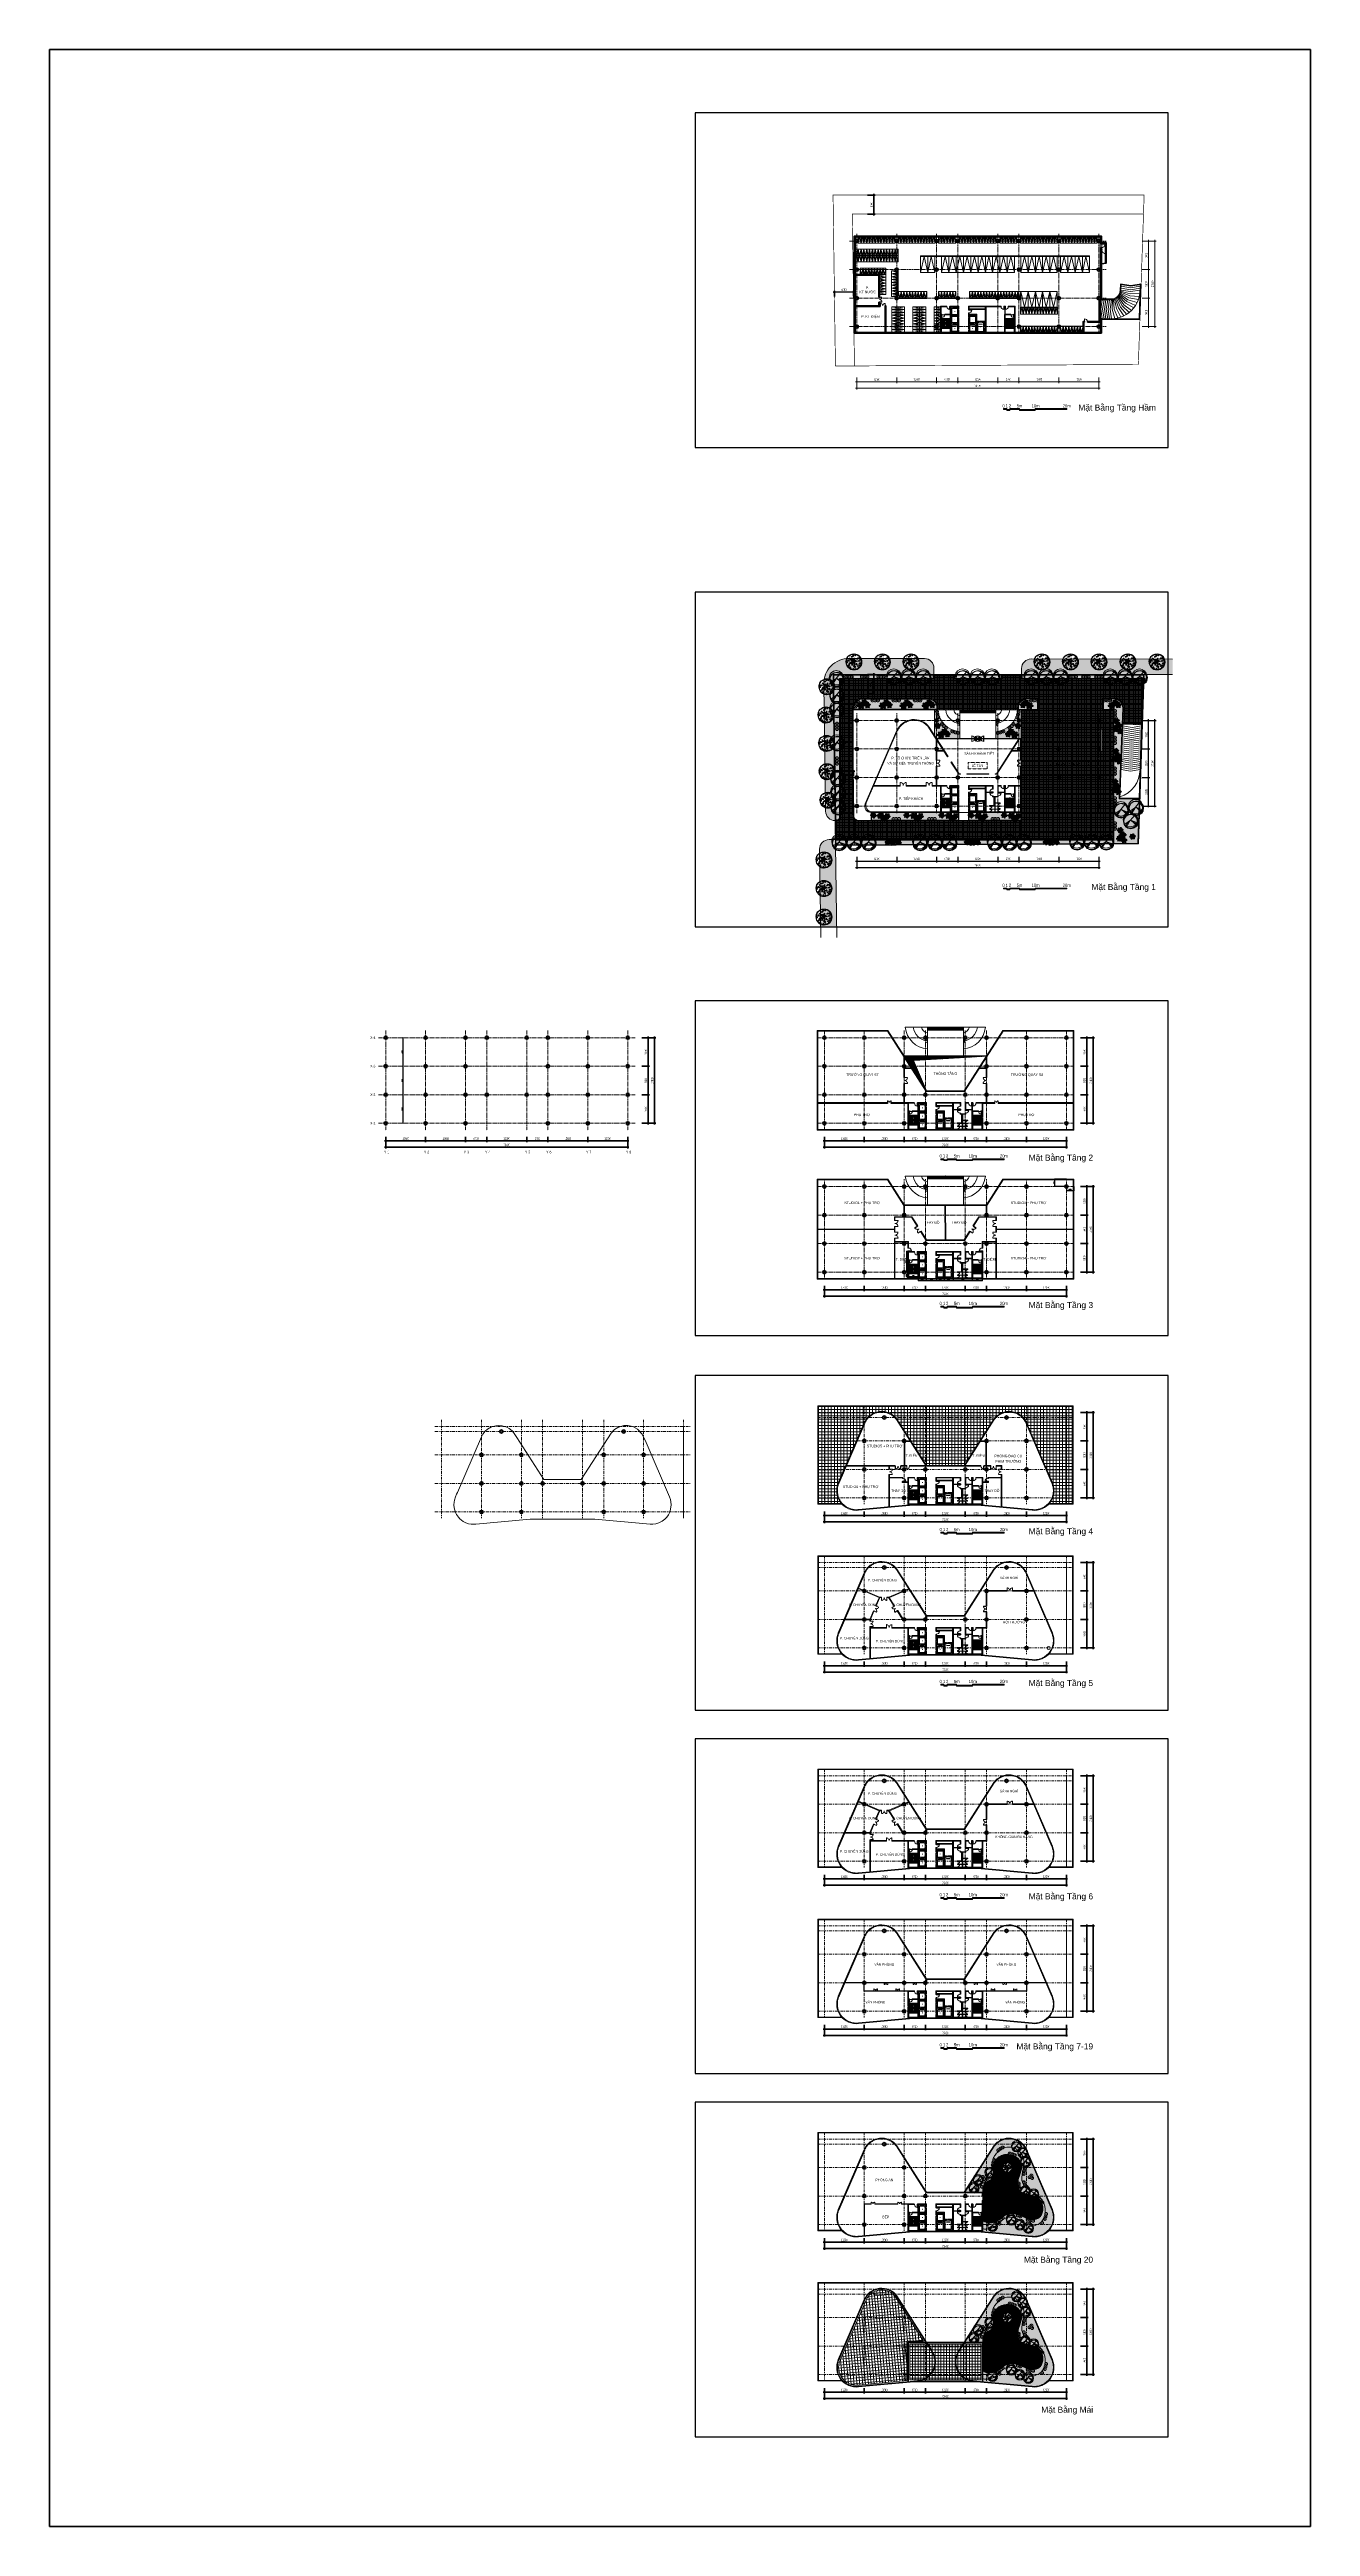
# Model space of a CAD drawing. Header units: millimetres. Extents: x 90964 to 877642, y 656808 to 1438307.
# Drawn here: x 90964 to 489062, y 656808 to 1438307 of the extents above; entities that cross this region are included whole.
import ezdxf
from ezdxf.enums import TextEntityAlignment as Align
from ezdxf.xclip import XClip

# ---------------------------------------------------------------- set-up
doc = ezdxf.new("R2010")
doc.units = ezdxf.units.MM
doc.header["$LTSCALE"] = 300
doc.header["$XCLIPFRAME"] = 0
doc.set_wipeout_variables(frame=1)
for name, pattern in [('( Hidden )', [0.375, 0.25, -0.125]), ('CENTER', [3, 1.5, -0.5, 0.5, -0.5]), ('Dash', [6.35, 3.175, -3.175]), ('DASHED', [11.25, 7.5, -3.75]), ('DASHED2', [0.375, 0.25, -0.125]), ('HIDDEN', [0.75, 0.5, -0.25]), ('HIDDEN2', [0.1875, 0.125, -0.0625]), ('Overhead', [3.96875, 2.38125, -1.5875])]:
    doc.linetypes.add(name, pattern=pattern)
doc.layers.get('Defpoints').update_dxf_attribs({"color": 6})
doc.layers.add('A-CAY', color=7, linetype='Continuous', lineweight=13, true_color=0x3b7500)
for name, color, linetype, lineweight in [('A-COT VACH', 2, 'Continuous', 35), ('A-CUA', 25, 'Continuous', 5), ('A-DETL-GENF', 92, 'Overhead', 9), ('A-DETL-MEDM', 33, 'Continuous', 18), ('A-DIM', 125, 'Continuous', 15), ('A-DOOR', 31, 'Continuous', 9), ('A-DOOR-FRAM', 31, 'Continuous', 9), ('A-FLOR-HRAL', 11, 'Continuous', 9), ('A-FLOR-HRAL-MBND', 5, 'Overhead', 9), ('A-GENM', 13, 'Continuous', 9), ('A-HATCH', 251, 'Continuous', 5), ('A-KINH', 152, 'Continuous', 13), ('A-NET KHUAT', 250, 'HIDDEN', 9), ('A-NET MANH', 8, 'Continuous', 9), ('A-NET THAY', 125, 'Continuous', 18), ('A-NOI THAT', 44, 'Continuous', 9), ('A-TEXT', 9, 'Continuous', 18), ('A-TRUC', 250, 'CENTER', 5), ('A-TUONG', 7, 'Continuous', 35), ('A-WALL', 113, 'Continuous', 9), ('A-WALL-PATT', 111, 'Continuous', 9), ('Q-SPCQ', 91, 'Continuous', 9), ('S-STRS', 31, 'Continuous', 9), ('S-STRS-MBND', 31, 'Overhead', 9)]:
    doc.layers.add(name, color=color, linetype=linetype, lineweight=lineweight)
doc.styles.add('A1-arial', font='arial.ttf', dxfattribs={"width": 0.8})
doc.styles.add('A1-vnsimli', font='vnsimli.shx', dxfattribs={"width": 0.6})
doc.styles.add('DD', font='')
doc.styles.add('ROMANSssss', font='vntimeh.shx', dxfattribs={"width": 0.55})
doc.styles.add('vn2', font='', dxfattribs={"width": 0.8})
doc.styles.get('DD').set_extended_font_data('.VnArialH')
doc.styles.get('vn2').set_extended_font_data('.VnHelvetInsH', bold=True)
doc.dimstyles.new('A1_DIM150', dxfattribs={"dimscale": 1.5, "dimtxt": 200, "dimasz": 80, "dimexe": 60, "dimexo": 0, "dimgap": 50, "dimtad": 1, "dimdec": 0, "dimzin": 0, "dimdsep": 46, "dimtxsty": 'A1-vnsimli', "dimblk1": 'ARCHTICK', "dimblk2": 'ARCHTICK', "dimsah": 1, "dimcen": 150, "dimdle": 60, "dimclrd": 256, "dimclre": 256, "dimclrt": 6, "dimadec": 0, "dimazin": 0, "dimtfac": 1, "dimtdec": 0, "dimtix": 1, "dimtmove": 2, "dimatfit": 3, "dimfxl": 1, "dimtvp": 0.833333, "dimtolj": 1, "dimtzin": 0, "dimarcsym": 0})
doc.dimstyles.new('DIM_1-400 MB', dxfattribs={"dimscale": 400, "dimtxt": 2, "dimasz": 1, "dimexe": 1, "dimexo": 0, "dimgap": 0.8, "dimtad": 1, "dimdec": 0, "dimzin": 0, "dimdsep": 46, "dimtxsty": 'ROMANSssss', "dimblk": 'ARCHTICK', "dimcen": 1, "dimdle": 1, "dimclrd": 256, "dimclre": 256, "dimclrt": 7, "dimadec": 0, "dimazin": 0, "dimtfac": 1, "dimtdec": 0, "dimtix": 1, "dimtofl": 0, "dimtmove": 2, "dimatfit": 3, "dimfxl": 1, "dimtolj": 1, "dimtzin": 0, "dimarcsym": 0})
pattern_1 = [(4e-12, (420761.15, 1196025.32), (190.5, 190.5), [95.25, -285.75]), (90, (420808.78, 1195977.7), (-190.5, 190.5), [95.25, -285.75])]
pattern_2 = [(4e-12, (420761.15, 1196025.3), (-3e-11, 400), []), (90, (420761.15, 1196025.3), (-400, -3e-11), [])]

# ---------------------------------------------------------------- blocks, each defined once
blk = doc.blocks.new('*U70')
for p, q in [((90, 917), (50, 917)), ((90, 100), (50, 100)), ((70, 100), (70, 917)), ((2043, 917), (2083, 917)), ((2043, 100), (2083, 100)), ((2063, 100), (2063, 917))]:
    blk.add_line(p, q)
for points in [[(0, -147), (60, -147), (60, -40), (50, -40), (50, 0), (0, 0)], [(50, 0), (90, 0), (90, 1017), (50, 1017)], [(2083, 0), (2043, 0), (2043, 1017), (2083, 1017)], [(2133, -147), (2073, -147), (2073, -40), (2083, -40), (2083, 0), (2133, 0)]]:
    blk.add_lwpolyline(points, close=True)
at = {"linetype": 'HIDDEN2'}
for centre, start, end in [((50, 0), 0, 89.999961), ((2083, 0), 90.000039, 180)]:
    blk.add_arc(centre, 1017, start, end, dxfattribs=at)
blk = doc.blocks.new('mut')
h = blk.add_hatch(color=256)
edge = h.paths.add_edge_path()
edge.add_arc((0, 0), 1.11, 0, 360)
at = {"const_width": 0.0544}
for points in [[(-3.17, 0.94), (3.17, -0.94)], [(0.94, 3.17), (-0.94, -3.17)]]:
    blk.add_lwpolyline(points, dxfattribs=at)
blk.add_circle((0, 0), 2.22)
blk = doc.blocks.new('MB CAU DI BO')
blk.add_wipeout([(-40619, -24467), (-41256, -1481), (0, 0), (1118, -22975), (-681, -23039), (-1653, -3061), (-15219, -3548), (-14500, -23568), (-16300, -23610), (-17018, -3613), (-39374, -4416), (-38819, -24440)]).dxf.layer = 'A-NET MANH'
at = {"layer": 'A-NET MANH'}
for p, q in [((0, 0), (-41256, -1481)), ((1118, -22975), (0, 0)), ((-40619, -24467), (-41256, -1481)), ((146, -2997), (-41173, -4480)), ((-39478, -1517), (-1794, -164)), ((-39471, -1717), (-1784, -364)), ((-38819, -24440), (-39457, -1417)), ((-39456, -2117), (-1765, -764)), ((-39428, -2916), (-1726, -1563)), ((-39399, -3716), (-1678, -2362)), ((-39385, -4116), (-1664, -2761)), ((-39377, -4316), (-1657, -2961)), ((-36631, -4317), (-36738, -1319)), ((-34132, -4227), (-34240, -1229)), ((-31634, -4138), (-31741, -1140)), ((-29135, -4048), (-29243, -1050)), ((-26637, -3958), (-26745, -960)), ((-24139, -3869), (-24246, -870)), ((-21640, -3779), (-21748, -781)), ((-19142, -3689), (-19249, -691)), ((-16300, -23610), (-17018, -3613)), ((-16643, -3599), (-16751, -601)), ((-14500, -23568), (-15219, -3548)), ((-14145, -3510), (-14253, -512)), ((-11647, -3420), (-11754, -422)), ((-9148, -3330), (-9256, -332)), ((-6650, -3241), (-6758, -243)), ((-4152, -3151), (-4259, -153)), ((-681, -23039), (-1799, -57)), ((-40915, -13874), (-39115, -13828)), ((-40884, -15074), (-39085, -15028)), ((-14881, -12959), (-16680, -13023)), ((-14838, -14158), (-16637, -14222)), ((603, -12386), (-1195, -12474)), ((661, -13585), (-1137, -13672)), ((-681, -23039), (1118, -22975)), ((-40619, -24467), (-38819, -24440)), ((-16300, -23610), (-14500, -23568))]:
    blk.add_line(p, q, dxfattribs=at)
blk = doc.blocks.new('NEN NEW')
at = {"color": 1, "linetype": 'CENTER', "lineweight": 0, "const_width": 200}
blk.add_lwpolyline([(750, -53922), (96388, -53438), (98212, 0), (0, 0), (749, -53922)], dxfattribs=at)
at = {"layer": 'A-NET KHUAT', "lineweight": 0}
for p, q in [((-2557, -80336), (-3101, -118458)), ((-3101, -118458), (1191, -118357))]:
    blk.add_line(p, q, dxfattribs=at)
at = {"layer": 'A-NET KHUAT', "lineweight": 0, "flags": 128}
for points in [[(34688, 4994), (-2625, 5096)], [(139194, 4758), (135277, 4765)], [(-2557, -80336), (-2092, -68300), (-1236, -61809), (-2031, -57922), (-8769, -53050)]]:
    blk.add_lwpolyline(points, dxfattribs=at)
for points in [[(135277, 4765), (80523, 4868, -0.0002195), (80523, 4868), (34688, 4994)], [(-10972, -19580), (-10322, -32945, 0.0052193), (-10321, -32957), (-9532, -44297), (-8769, -53050)]]:
    blk.add_lwpolyline(points, format="xyb", dxfattribs=at)
at = {"layer": 'A-NET MANH', "lineweight": 0}
for p, q in [((-47870, -21858), (-50863, 86219)), ((-40655, 63879), (-38153, -18697)), ((-37813, -3269), (-39852, 64338)), ((-9645, 1889), (-11444, 1825)), ((-9024, 1319), (-7867, -22455)), ((-37322, -18427), (-37813, -3269)), ((-45852, -94741), (-47870, -21858)), ((-38153, -18697), (-38013, -23330)), ((-36442, -74340), (-38013, -23330)), ((-37173, -23015), (-37322, -18427)), ((-37173, -23015), (-35548, -75553)), ((-8445, -23084), (-10244, -23148)), ((-25692, -75815), (-26759, -37845)), ((-35548, -75553), (-34063, -123090)), ((-23000, -156348), (-25078, -90838)), ((-47715, -132487), (-51686, -132984)), ((-33510, -170704), (-31425, -242864)), ((-32639, -171106), (-30486, -242512)), ((-12512, -251735), (-13921, -196990)), ((-30444, -242139), (-31531, -205831)), ((317299, -229464), (319500, -228677)), ((-30004, -255373), (-30444, -242139)), ((318057, -241415), (336000, -297232)), ((-30904, -255565), (-31425, -242864)), ((-30665, -263269), (-30904, -255565)), ((-29786, -263133), (-30004, -255373)), ((-24805, -347598), (-27665, -328195)), ((-71143, -333547), (-56449, -332548)), ((-43780, -335688), (-70205, -338006)), ((-56449, -332548), (-44263, -331598)), ((-26648, -328273), (-23802, -347973)), ((-23969, -351531), (-24805, -347598)), ((-23802, -347973), (-22911, -351530)), ((-22911, -351530), (-17857, -370675)), ((-23893, -351927), (-18791, -370826))]:
    blk.add_line(p, q, dxfattribs=at)
at = {"layer": 'A-NET MANH', "lineweight": 0, "ltscale": 0.5}
for p, q in [((-47870, -21858), (-50863, 86219)), ((-11714, 30860), (-9275, 76940)), ((73798, 73449), (71625, 56381)), ((29934, 53208), (27043, 30345)), ((33632, 28387), (36199, 49365)), ((-11626, 29855), (-11714, 30860)), ((-11246, 28350), (-11626, 29855)), ((-9816, 27066), (-11246, 28350)), ((-8224, 25536), (-9816, 27066)), ((-5933, 25205), (-8224, 25536)), ((12282, 25095), (-5933, 25205)), ((21677, 25073), (12282, 25095)), ((23967, 25064), (21677, 25073)), ((25402, 25500), (23967, 25064)), ((26260, 26302), (25402, 25500)), ((26584, 26972), (26260, 26302)), ((27043, 30345), (26584, 26972)), ((34214, 26187), (33632, 28387)), ((35044, 25398), (34214, 26187)), ((36156, 25040), (35044, 25398)), ((196233, 3955), (177088, 4436)), ((239668, 2865), (196233, 3955)), ((243531, 2442), (239668, 2865)), ((272284, 2543), (399289, 1317)), ((247565, -46708), (243843, -47275)), ((247565, -46708), (243843, -47275)), ((246807, -52865), (244667, -53156)), ((265920, -239061), (285833, -232352)), ((264883, -237352), (258853, -239458)), ((208612, -248471), (211540, -247606)), ((211540, -247606), (216779, -245825)), ((193212, -253025), (3104, -309229))]:
    blk.add_line(p, q, dxfattribs=at)
at = {"layer": 'A-NET MANH', "lineweight": 0, "ltscale": 0.5, "flags": 128}
for points in [[(288909, 22320), (307754, 22184), (311422, 22246), (312197, 22815), (312782, 24276), (313079, 31939), (314020, 61448), (315843, 84384), (316977, 96805)], [(-21262, 29223), (-20493, 44422), (-19710, 62406), (-18726, 81922), (-19563, 83711), (-20973, 84303), (-23570, 84347)], [(261649, 35725), (265636, 80107)], [(71625, 56381), (70200, 44997), (68402, 29848), (67711, 25902), (66235, 24971), (55678, 24982), (36156, 25040)], [(192796, 56416), (190437, 36016), (188766, 25012), (188210, 24442), (187325, 24139), (170659, 24530), (163864, 24648), (156702, 24914), (155465, 25641), (155033, 26156), (154699, 28991), (155698, 37809), (156066, 40680), (156555, 44630)], [(196439, 23889), (195526, 24346), (194930, 25412), (195013, 28368), (196680, 40688), (198294, 52136), (199168, 58489)], [(208975, 61678), (210613, 61501), (234034, 58434), (236035, 56340), (231853, 24270), (230878, 22948), (213331, 23437), (203541, 23693), (196439, 23889)], [(77224, 54371), (74372, 30328)], [(261649, 35725), (261370, 25716), (261767, 24567), (262378, 23583), (262866, 23094), (271776, 22530), (288909, 22320)], [(68475, 15982), (-4225, 16189), (-4832, 16126), (-5225, 15753), (-5290, 15085), (-5097, 14494), (-4877, 14115), (-4278, 14148), (62228, 13951)], [(9625, 16129), (19599, 16086), (36868, 16032), (68475, 15982)], [(68475, 15982), (69890, 15980)], [(131686, 15806), (113666, 15838), (90208, 15916), (69890, 15980)], [(-4601, 14221), (-4279, 14189), (2137, 14106), (62228, 13951)], [(62228, 13951), (132349, 13770)], [(247565, -46708), (249509, -44541), (248223, -30944), (247338, -14309), (246246, -267), (245278, 1570), (244393, 2268), (243531, 2442)], [(247565, -46708), (249509, -44541), (248223, -30944), (247338, -14309), (246246, -267), (245278, 1570), (244393, 2268), (243531, 2442)], [(261356, -5065), (262140, -1933), (262985, -329), (264962, 1499), (266552, 2177), (267280, 2458), (268311, 2510), (272284, 2543)], [(261356, -5065), (262140, -1933), (262985, -329), (264962, 1499), (266552, 2177), (267280, 2458), (268311, 2510), (272284, 2543)], [(261356, -5065), (261175, -9215), (261376, -19161), (262455, -31619), (263413, -41960), (264285, -48089), (265328, -56522), (266359, -64264), (272747, -96690), (274656, -105216), (275539, -108976), (280514, -126997)], [(259761, -105049), (259761, -105049), (259439, -103582), (259439, -103582), (258159, -97366), (256772, -90183), (256383, -88092), (253828, -74718), (252507, -66679), (250749, -55343), (248958, -53497), (246807, -52865)], [(257253, -116701), (260568, -114328), (261956, -113064), (261956, -113064), (259439, -103582)], [(258780, -122253), (264481, -122281), (267087, -131082)], [(267087, -131082), (272624, -149398), (277678, -165995), (279495, -171866), (279030, -172984), (276872, -174351), (274548, -175045)], [(280514, -126997), (289416, -157041), (294399, -173428)], [(285833, -232352), (286377, -232083), (286697, -231776), (286780, -231406), (286683, -230898), (286500, -230462), (286081, -230248), (285632, -230310), (285008, -230449), (264883, -237352)], [(219098, -252955), (258853, -239458)], [(265920, -239061), (219719, -254863)], [(219719, -254863), (215169, -256419), (214527, -256600), (213976, -256578), (213696, -256258), (213550, -255832), (213445, -255527), (213498, -255171), (213765, -254891), (214240, -254604), (219098, -252955)], [(186552, -263560), (5807, -322194)], [(187165, -265443), (6420, -324077)], [(3104, -309229), (1423, -309096), (85, -308853), (-868, -308266), (-1400, -307734), (-1604, -301708), (-1750, -299100), (-1837, -295033), (-2372, -269996), (-2374, -269951)], [(-29558, -296720), (-30026, -279771), (-30058, -278955)], [(-29221, -278682), (-29180, -279800), (-28599, -298107), (-28521, -299910)], [(-19324, -275464), (-19260, -277164), (-18368, -304278), (-17988, -313042), (-17596, -318881), (-16816, -326192)], [(7119, -394781), (6537, -393365), (3960, -387612), (1091, -380781), (-1145, -375188), (-3727, -367373), (-5839, -359880), (-8087, -350741), (-9145, -343840), (-9730, -328693), (-10071, -322287), (-10256, -318811), (-10514, -313499)], [(-16816, -326192), (-15495, -337135), (-15402, -338938), (-14745, -342266)]]:
    blk.add_lwpolyline(points, dxfattribs=at)
at = {"layer": 'A-NET MANH', "lineweight": 0, "flags": 128}
for points in [[(-28512, 28042), (-29839, 64850), (-29999, 75591)], [(-27444, -15214), (-27905, 0), (-28512, 28042)], [(-20517, -12961), (-20992, 268), (-21262, 29223)], [(-12022, 1196), (-10865, -22578)], [(-26759, -37845), (-27444, -15214)], [(-20376, -16907), (-20517, -12961)], [(-17059, -74568), (-18073, -57419), (-19148, -39877), (-19903, -25260), (-20386, -15908)], [(-33510, -170704), (-34347, -144369), (-35039, -122606), (-36442, -74340)], [(-17059, -74568), (-17211, -75234), (-18198, -75812), (-20231, -76406), (-24898, -76744), (-25384, -76459), (-25692, -75815)], [(-16219, -93728), (-16407, -92612), (-17874, -90983), (-19076, -90591), (-20124, -90449), (-21773, -90514), (-24723, -90629), (-25078, -90838)], [(-13921, -196990), (-14799, -154252), (-15731, -118950), (-16219, -93728)], [(-52285, -101060), (-48608, -100799)], [(-48608, -100799), (-46716, -100704), (-46114, -100418), (-45882, -100171), (-45677, -99642)], [(-45677, -99642), (-45716, -98744), (-45852, -94741)], [(-46903, -105115), (-52076, -105047)], [(-47715, -132487), (-46780, -132391), (-45863, -132074), (-45086, -131539), (-44793, -131035), (-45502, -108456)], [(-46903, -105115), (-46176, -105752), (-45755, -106612), (-45502, -108456)], [(-34063, -123090), (-33367, -144247), (-32639, -171106)], [(1156, -204406), (-1585, -204470), (-2861, -204131), (-3783, -203224), (-4067, -202306), (-4278, -194614), (-5145, -153750), (-5665, -132205), (-5643, -130566), (-4521, -129069), (-2403, -127937), (-543, -127482), (1302, -127411)], [(441925, -129775), (441880, -133437), (440036, -149591), (437237, -157198), (430641, -168974), (425809, -175260), (413738, -186094), (403821, -191496), (398685, -193291), (380060, -199141), (318227, -219218)], [(318412, -211314), (362231, -197036), (381635, -190882), (389283, -188632), (402451, -183116), (407803, -179767), (413770, -175161), (419459, -169460), (422167, -166132), (426012, -160544), (427617, -157638), (430187, -151761), (433643, -137863), (434020, -130675), (434070, -128002)], [(-53364, -137534), (-47599, -137898), (-46265, -138182), (-45051, -138466), (-44539, -138988), (-41359, -247620)], [(319114, -220991), (399271, -195168), (404538, -193381), (414451, -187925), (421237, -182474), (427379, -176485), (432373, -170106), (439025, -158265), (441815, -150209), (443610, -134954)], [(319500, -228677), (343218, -220972), (383326, -207942), (397563, -203621), (405091, -201629), (409224, -200195), (413301, -198411), (416800, -196653), (421766, -193238), (427825, -187954), (431889, -183955), (435333, -180299), (439260, -175110), (442333, -170240), (446800, -161528), (448971, -156114), (449645, -153512)], [(-21803, -208873), (-22100, -182689), (-23000, -156348)], [(294399, -173428), (302010, -198458), (303659, -203385), (304988, -206382), (307385, -209609), (309994, -211542), (312135, -211953), (314997, -211974), (318412, -211314)], [(278548, -186348), (280909, -187131), (284516, -188729), (284873, -189056), (286363, -194172), (291943, -213325)], [(-18818, -254326), (-19689, -253839), (-20004, -253134), (-20088, -251068), (-21803, -208873)], [(1112, -210210), (-2790, -210361), (-3292, -210702), (-3700, -211852), (-3700, -211852), (-3357, -222756), (-2952, -241583), (-2631, -263866)], [(291820, -212901), (291712, -215409), (290643, -218077), (288977, -220576)], [(216779, -245825), (279452, -224520)], [(288977, -220576), (287679, -221648), (286973, -221933), (279452, -224520)], [(319114, -220991), (318557, -221173), (318211, -221057), (317946, -220808), (317743, -220180), (317642, -219868), (317754, -219595), (317940, -219366), (318227, -219218)], [(305565, -236461), (304594, -233762), (302967, -234116), (290627, -238389)], [(317299, -229464), (316509, -229746), (315673, -230406), (315162, -231702), (315341, -232657), (315778, -234188), (318041, -241367), (318057, -241415)], [(290627, -238389), (276272, -243238), (261288, -248469), (222034, -261983)], [(314443, -264386), (313759, -262061), (307515, -242582), (305550, -236414)], [(-12512, -251735), (-12629, -252877), (-12982, -253527), (-14544, -253962), (-15526, -254106), (-18818, -254326)], [(-41778, -259148), (-49193, -259721)], [(-48446, -265340), (-43977, -265281), (-42157, -265020), (-41259, -263813), (-41519, -259944)], [(-41519, -259944), (-41574, -259133), (-41778, -259148)], [(-30058, -278955), (-30665, -263269)], [(-29786, -263133), (-29221, -278682)], [(-12615, -262651), (-13108, -262379), (-14401, -262111), (-16464, -262076), (-19095, -262178), (-19617, -262438), (-19705, -264110), (-19581, -268660), (-19324, -275464)], [(-10514, -313499), (-12078, -266575), (-12142, -265446), (-12305, -263214), (-12549, -262898)], [(-2374, -269951), (-2631, -263866)], [(-40434, -270562), (-40962, -269934), (-41922, -269667), (-48262, -269848)], [(-47607, -279435), (-43634, -279055), (-41348, -279030), (-40562, -278771), (-40157, -278198), (-40206, -276445), (-40434, -270562)], [(-47735, -285191), (-44574, -285033), (-43269, -285026), (-40342, -284968), (-40009, -285271), (-39878, -287639), (-37569, -328750), (-37605, -330072), (-37897, -330625), (-39016, -330796), (-39381, -330857), (-44263, -331598)], [(-27665, -328195), (-27967, -324669), (-28450, -318151), (-28820, -311350), (-29515, -298289), (-29558, -296720)], [(-28521, -299910), (-28025, -311293), (-27583, -318375), (-27009, -324506), (-26648, -328273)], [(-38542, -356404), (-38511, -356499), (-36490, -356411), (-33934, -356387), (-33359, -355753), (-33692, -354175), (-34952, -347515), (-35548, -344418), (-36452, -337730), (-36959, -335827), (-43780, -335688)], [(-14745, -342266), (-14050, -345784), (-12676, -352180), (-10695, -359821), (-7491, -370464), (-4765, -377583), (-2776, -382574), (-75, -388593), (1220, -391353)], [(-38733, -361454), (-32701, -360768), (-32015, -361393), (-31247, -364035), (-27062, -378066), (-24882, -384126), (-21844, -391612), (-18432, -401060), (-15436, -405317)]]:
    blk.add_lwpolyline(points, dxfattribs=at)
at = {"layer": 'A-NET MANH', "lineweight": 0, "ltscale": 0.5, "flags": 128}
for points in [[(110749, 55374), (107445, 27050, -0.3818479), (104951, 24840), (85481, 24925), (75756, 25357), (74705, 26361), (74166, 27788), (74229, 29352), (74372, 30328)], [(150283, 42590), (149868, 39154), (148093, 26069), (147652, 25443), (146420, 24778), (132795, 24803), (115894, 24844, -0.4490945), (113418, 27644), (115019, 40917), (117197, 58622)], [(222034, -261983), (2058, -333344, 0.3595463), (348, -336030), (2994, -357342)]]:
    blk.add_lwpolyline(points, format="xyb", dxfattribs=at)
for points in [[(131685, 15810), (132346, 13777), (152952, 13721), (153658, 13976), (153959, 14459), (153969, 14837), (153761, 15415), (153400, 15683), (152883, 15751), (131685, 15810)], [(241557, 11736), (242072, 12016), (242519, 12817), (241962, 13557), (241450, 13683), (168994, 15555), (168643, 15123), (168430, 14567), (168642, 13897), (168895, 13635), (241557, 11736)], [(241557, 11736), (242072, 12016), (242519, 12817), (241962, 13557), (241450, 13683), (168994, 15555), (168643, 15123), (168430, 14567), (168642, 13897), (168895, 13635), (241557, 11736)], [(396368, 10297), (395702, 12347), (269904, 13604), (268897, 13397), (268592, 12314), (268958, 11435), (269968, 11496), (396368, 10297)]]:
    blk.add_lwpolyline(points, close=True, dxfattribs=at)
at = {"layer": 'A-NET MANH', "lineweight": 0}
for centre, start, end in [((-11423, 1225), 92.056153, 182.78662), ((-9624, 1290), 2.78662, 92.056153), ((-10266, -22549), 182.78662, 272.056153), ((-8467, -22484), 272.056153, 2.78662)]:
    blk.add_arc(centre, 600, start, end, dxfattribs=at)
at = {"layer": 'A-NET MANH', "lineweight": 0, "ltscale": 0.5}
for centre, radius, start, end in [((186858, -264501), 990, 287.929869, 108.016579), ((6114, -323135), 990, 107.929869, 288.016579), ((5475, -357034), 2500, 187.076656, 284.066806)]:
    blk.add_arc(centre, radius, start, end, dxfattribs=at)
at = {"layer": 'A-TUONG'}
blk.add_blockref('MB CAU DI BO', (-9604, 890), dxfattribs=at)
blk = doc.blocks.new('_ArchTick')
at = {"color": 0, "linetype": 'ByBlock', "const_width": 0.15}
blk.add_lwpolyline([(-0.5, -0.5), (0.5, 0.5)], dxfattribs=at)
blk = doc.blocks.new('*D115')
at = {"layer": 'A-DIM', "lineweight": -2, "transparency": 16777216}
for p, q in [((26, -30639), (6825, -30544)), ((445, -32007), (420, -30233)), ((6444, -31924), (6419, -30150))]:
    blk.add_line(p, q, dxfattribs=at)
at = {"layer": 'Defpoints', "color": 0, "transparency": 16777216}
for p in [(6425, -30550), (445, -32007), (6444, -31924)]:
    blk.add_point(p, dxfattribs=at)
at = {"layer": 'A-DIM', "lineweight": -2, "transparency": 16777216, "xscale": 400, "yscale": 400, "zscale": 400}
for p, rotation in [((426, -30633), 180.7959288642241), ((6425, -30550), 0.7959288642240778)]:
    blk.add_blockref('_ArchTick', p, dxfattribs=dict(at, rotation=rotation))
at = {"layer": 'A-DIM', "color": 7, "transparency": 16777216, "insert": (3415, -29872), "char_height": 800, "attachment_point": 5, "rotation": 0.795929, "style": 'ROMANSssss'}
blk.add_mtext('\\A1;6000', dxfattribs=at)
blk = doc.blocks.new('*D116')
at = {"layer": 'A-DIM', "lineweight": -2, "transparency": 16777216}
for p, q in [((10860, 0), (13266, 0)), ((12866, -6400), (12866, 400)), ((10860, -6000), (13266, -6000))]:
    blk.add_line(p, q, dxfattribs=at)
at = {"layer": 'Defpoints', "color": 0, "transparency": 16777216}
for p in [(10860, 0), (12866, 0), (10860, -6000)]:
    blk.add_point(p, dxfattribs=at)
at = {"layer": 'A-DIM', "lineweight": -2, "transparency": 16777216, "xscale": 400, "yscale": 400, "zscale": 400}
for p, rotation in [((12866, 0), 90), ((12866, -6000), 270)]:
    blk.add_blockref('_ArchTick', p, dxfattribs=dict(at, rotation=rotation))
at = {"layer": 'A-DIM', "color": 7, "transparency": 16777216, "insert": (12146, -3000), "char_height": 800, "attachment_point": 5, "rotation": 90, "style": 'ROMANSssss'}
blk.add_mtext('\\A1;6000', dxfattribs=at)
blk = doc.blocks.new('*D303')
at = {"layer": 'A-DIM', "lineweight": -2, "transparency": 16777216}
for p, q in [((-77646, -45232), (-446, -45232)), ((-77246, -41925), (-77246, -45632)), ((-846, -41925), (-846, -45632))]:
    blk.add_line(p, q, dxfattribs=at)
at = {"layer": 'Defpoints', "color": 0, "transparency": 16777216}
for p in [(-77246, -41925), (-846, -41925), (-846, -45232)]:
    blk.add_point(p, dxfattribs=at)
at = {"layer": 'A-DIM', "lineweight": -2, "transparency": 16777216, "xscale": 400, "yscale": 400, "zscale": 400, "rotation": 180}
blk.add_blockref('_ArchTick', (-77246, -45232), dxfattribs=at)
at = {"layer": 'A-DIM', "lineweight": -2, "transparency": 16777216, "xscale": 400, "yscale": 400, "zscale": 400}
blk.add_blockref('_ArchTick', (-846, -45232), dxfattribs=at)
at = {"layer": 'A-DIM', "color": 7, "transparency": 16777216, "insert": (-39046, -44512), "char_height": 800, "attachment_point": 5, "style": 'ROMANSssss'}
blk.add_mtext('\\A1;76400', dxfattribs=at)
blk = doc.blocks.new('*D304')
at = {"layer": 'A-DIM', "lineweight": -2, "transparency": 16777216}
for p, q in [((-77646, -43232), (-64246, -43232)), ((-77246, -41925), (-77246, -43632)), ((-64646, -41925), (-64646, -43632))]:
    blk.add_line(p, q, dxfattribs=at)
at = {"layer": 'Defpoints', "color": 0, "transparency": 16777216}
for p in [(-77246, -41925), (-64646, -41925), (-64646, -43232)]:
    blk.add_point(p, dxfattribs=at)
at = {"layer": 'A-DIM', "lineweight": -2, "transparency": 16777216, "xscale": 400, "yscale": 400, "zscale": 400, "rotation": 180}
blk.add_blockref('_ArchTick', (-77246, -43232), dxfattribs=at)
at = {"layer": 'A-DIM', "lineweight": -2, "transparency": 16777216, "xscale": 400, "yscale": 400, "zscale": 400}
blk.add_blockref('_ArchTick', (-64646, -43232), dxfattribs=at)
at = {"layer": 'A-DIM', "color": 7, "transparency": 16777216, "insert": (-70946, -42512), "char_height": 800, "attachment_point": 5, "style": 'ROMANSssss'}
blk.add_mtext('\\A1;12600', dxfattribs=at)
blk = doc.blocks.new('*D305')
at = {"layer": 'A-DIM', "lineweight": -2, "transparency": 16777216}
for p, q in [((-65046, -43232), (-51646, -43232)), ((-64646, -41925), (-64646, -43632)), ((-52046, -41925), (-52046, -43632))]:
    blk.add_line(p, q, dxfattribs=at)
at = {"layer": 'Defpoints', "color": 0, "transparency": 16777216}
for p in [(-64646, -41925), (-52046, -41925), (-52046, -43232)]:
    blk.add_point(p, dxfattribs=at)
at = {"layer": 'A-DIM', "lineweight": -2, "transparency": 16777216, "xscale": 400, "yscale": 400, "zscale": 400, "rotation": 180}
blk.add_blockref('_ArchTick', (-64646, -43232), dxfattribs=at)
at = {"layer": 'A-DIM', "lineweight": -2, "transparency": 16777216, "xscale": 400, "yscale": 400, "zscale": 400}
blk.add_blockref('_ArchTick', (-52046, -43232), dxfattribs=at)
at = {"layer": 'A-DIM', "color": 7, "transparency": 16777216, "insert": (-58346, -42512), "char_height": 800, "attachment_point": 5, "style": 'ROMANSssss'}
blk.add_mtext('\\A1;12600', dxfattribs=at)
blk = doc.blocks.new('*D306')
at = {"layer": 'A-DIM', "lineweight": -2, "transparency": 16777216}
for p, q in [((-52446, -43232), (-44946, -43232)), ((-52046, -41925), (-52046, -43632)), ((-45346, -41925), (-45346, -43632))]:
    blk.add_line(p, q, dxfattribs=at)
at = {"layer": 'Defpoints', "color": 0, "transparency": 16777216}
for p in [(-52046, -41925), (-45346, -41925), (-45346, -43232)]:
    blk.add_point(p, dxfattribs=at)
at = {"layer": 'A-DIM', "lineweight": -2, "transparency": 16777216, "xscale": 400, "yscale": 400, "zscale": 400, "rotation": 180}
blk.add_blockref('_ArchTick', (-52046, -43232), dxfattribs=at)
at = {"layer": 'A-DIM', "lineweight": -2, "transparency": 16777216, "xscale": 400, "yscale": 400, "zscale": 400}
blk.add_blockref('_ArchTick', (-45346, -43232), dxfattribs=at)
at = {"layer": 'A-DIM', "color": 7, "transparency": 16777216, "insert": (-48696, -42512), "char_height": 800, "attachment_point": 5, "style": 'ROMANSssss'}
blk.add_mtext('\\A1;6700', dxfattribs=at)
blk = doc.blocks.new('*D307')
at = {"layer": 'A-DIM', "lineweight": -2, "transparency": 16777216}
for p, q in [((-45746, -43232), (-32346, -43232)), ((-45346, -41925), (-45346, -43632)), ((-32746, -41925), (-32746, -43632))]:
    blk.add_line(p, q, dxfattribs=at)
at = {"layer": 'Defpoints', "color": 0, "transparency": 16777216}
for p in [(-45346, -41925), (-32746, -41925), (-32746, -43232)]:
    blk.add_point(p, dxfattribs=at)
at = {"layer": 'A-DIM', "lineweight": -2, "transparency": 16777216, "xscale": 400, "yscale": 400, "zscale": 400, "rotation": 180}
blk.add_blockref('_ArchTick', (-45346, -43232), dxfattribs=at)
at = {"layer": 'A-DIM', "lineweight": -2, "transparency": 16777216, "xscale": 400, "yscale": 400, "zscale": 400}
blk.add_blockref('_ArchTick', (-32746, -43232), dxfattribs=at)
at = {"layer": 'A-DIM', "color": 7, "transparency": 16777216, "insert": (-39046, -42512), "char_height": 800, "attachment_point": 5, "style": 'ROMANSssss'}
blk.add_mtext('\\A1;12600', dxfattribs=at)
blk = doc.blocks.new('*D308')
at = {"layer": 'A-DIM', "lineweight": -2, "transparency": 16777216}
for p, q in [((-33146, -43232), (-25646, -43232)), ((-32746, -41925), (-32746, -43632)), ((-26046, -41925), (-26046, -43632))]:
    blk.add_line(p, q, dxfattribs=at)
at = {"layer": 'Defpoints', "color": 0, "transparency": 16777216}
for p in [(-32746, -41925), (-26046, -41925), (-26046, -43232)]:
    blk.add_point(p, dxfattribs=at)
at = {"layer": 'A-DIM', "lineweight": -2, "transparency": 16777216, "xscale": 400, "yscale": 400, "zscale": 400, "rotation": 180}
blk.add_blockref('_ArchTick', (-32746, -43232), dxfattribs=at)
at = {"layer": 'A-DIM', "lineweight": -2, "transparency": 16777216, "xscale": 400, "yscale": 400, "zscale": 400}
blk.add_blockref('_ArchTick', (-26046, -43232), dxfattribs=at)
at = {"layer": 'A-DIM', "color": 7, "transparency": 16777216, "insert": (-29396, -42512), "char_height": 800, "attachment_point": 5, "style": 'ROMANSssss'}
blk.add_mtext('\\A1;6700', dxfattribs=at)
blk = doc.blocks.new('*D309')
at = {"layer": 'A-DIM', "lineweight": -2, "transparency": 16777216}
for p, q in [((-26446, -43232), (-13046, -43232)), ((-26046, -41925), (-26046, -43632)), ((-13446, -41925), (-13446, -43632))]:
    blk.add_line(p, q, dxfattribs=at)
at = {"layer": 'Defpoints', "color": 0, "transparency": 16777216}
for p in [(-26046, -41925), (-13446, -41925), (-13446, -43232)]:
    blk.add_point(p, dxfattribs=at)
at = {"layer": 'A-DIM', "lineweight": -2, "transparency": 16777216, "xscale": 400, "yscale": 400, "zscale": 400, "rotation": 180}
blk.add_blockref('_ArchTick', (-26046, -43232), dxfattribs=at)
at = {"layer": 'A-DIM', "lineweight": -2, "transparency": 16777216, "xscale": 400, "yscale": 400, "zscale": 400}
blk.add_blockref('_ArchTick', (-13446, -43232), dxfattribs=at)
at = {"layer": 'A-DIM', "color": 7, "transparency": 16777216, "insert": (-19746, -42512), "char_height": 800, "attachment_point": 5, "style": 'ROMANSssss'}
blk.add_mtext('\\A1;12600', dxfattribs=at)
blk = doc.blocks.new('*D310')
at = {"layer": 'A-DIM', "lineweight": -2, "transparency": 16777216}
for p, q in [((-13846, -43232), (-446, -43232)), ((-13446, -41925), (-13446, -43632)), ((-846, -41925), (-846, -43632))]:
    blk.add_line(p, q, dxfattribs=at)
at = {"layer": 'Defpoints', "color": 0, "transparency": 16777216}
for p in [(-13446, -41925), (-846, -41925), (-846, -43232)]:
    blk.add_point(p, dxfattribs=at)
at = {"layer": 'A-DIM', "lineweight": -2, "transparency": 16777216, "xscale": 400, "yscale": 400, "zscale": 400, "rotation": 180}
blk.add_blockref('_ArchTick', (-13446, -43232), dxfattribs=at)
at = {"layer": 'A-DIM', "lineweight": -2, "transparency": 16777216, "xscale": 400, "yscale": 400, "zscale": 400}
blk.add_blockref('_ArchTick', (-846, -43232), dxfattribs=at)
at = {"layer": 'A-DIM', "color": 7, "transparency": 16777216, "insert": (-7146, -42512), "char_height": 800, "attachment_point": 5, "style": 'ROMANSssss'}
blk.add_mtext('\\A1;12600', dxfattribs=at)
blk = doc.blocks.new('*D311')
at = {"layer": 'A-DIM', "lineweight": -2, "transparency": 16777216}
for p, q in [((12875, -16850), (15275, -16850)), ((14875, -26250), (14875, -16450)), ((12875, -25850), (15275, -25850))]:
    blk.add_line(p, q, dxfattribs=at)
at = {"layer": 'Defpoints', "color": 0, "transparency": 16777216}
for p in [(12875, -16850), (14875, -16850), (12875, -25850)]:
    blk.add_point(p, dxfattribs=at)
at = {"layer": 'A-DIM', "lineweight": -2, "transparency": 16777216, "xscale": 400, "yscale": 400, "zscale": 400}
for p, rotation in [((14875, -16850), 90), ((14875, -25850), 270)]:
    blk.add_blockref('_ArchTick', p, dxfattribs=dict(at, rotation=rotation))
at = {"layer": 'A-DIM', "color": 7, "transparency": 16777216, "insert": (14155, -21350), "char_height": 800, "attachment_point": 5, "rotation": 90, "style": 'ROMANSssss'}
blk.add_mtext('\\A1;9000', dxfattribs=at)
blk = doc.blocks.new('*D312')
at = {"layer": 'A-DIM', "lineweight": -2, "transparency": 16777216}
for p, q in [((14875, -17250), (14875, -7450)), ((12875, -7850), (15275, -7850)), ((12875, -16850), (15275, -16850))]:
    blk.add_line(p, q, dxfattribs=at)
at = {"layer": 'Defpoints', "color": 0, "transparency": 16777216}
for p in [(12875, -7850), (14875, -7850), (12875, -16850)]:
    blk.add_point(p, dxfattribs=at)
at = {"layer": 'A-DIM', "lineweight": -2, "transparency": 16777216, "xscale": 400, "yscale": 400, "zscale": 400}
for p, rotation in [((14875, -7850), 90), ((14875, -16850), 270)]:
    blk.add_blockref('_ArchTick', p, dxfattribs=dict(at, rotation=rotation))
at = {"layer": 'A-DIM', "color": 7, "transparency": 16777216, "insert": (14155, -12350), "char_height": 800, "attachment_point": 5, "rotation": 90, "style": 'ROMANSssss'}
blk.add_mtext('\\A1;9000', dxfattribs=at)
blk = doc.blocks.new('*D313')
at = {"layer": 'A-DIM', "lineweight": -2, "transparency": 16777216}
for p, q in [((12875, 1150), (15275, 1150)), ((14875, -8250), (14875, 1550)), ((12875, -7850), (15275, -7850))]:
    blk.add_line(p, q, dxfattribs=at)
at = {"layer": 'Defpoints', "color": 0, "transparency": 16777216}
for p in [(12875, 1150), (14875, 1150), (12875, -7850)]:
    blk.add_point(p, dxfattribs=at)
at = {"layer": 'A-DIM', "lineweight": -2, "transparency": 16777216, "xscale": 400, "yscale": 400, "zscale": 400}
for p, rotation in [((14875, 1150), 90), ((14875, -7850), 270)]:
    blk.add_blockref('_ArchTick', p, dxfattribs=dict(at, rotation=rotation))
at = {"layer": 'A-DIM', "color": 7, "transparency": 16777216, "insert": (14155, -3350), "char_height": 800, "attachment_point": 5, "rotation": 90, "style": 'ROMANSssss'}
blk.add_mtext('\\A1;9000', dxfattribs=at)
blk = doc.blocks.new('*D314')
at = {"layer": 'A-DIM', "lineweight": -2, "transparency": 16777216}
for p, q in [((12875, 1150), (17275, 1150)), ((16875, -26250), (16875, 1550)), ((12875, -25850), (17275, -25850))]:
    blk.add_line(p, q, dxfattribs=at)
at = {"layer": 'Defpoints', "color": 0, "transparency": 16777216}
for p in [(12875, 1150), (16875, 1150), (12875, -25850)]:
    blk.add_point(p, dxfattribs=at)
at = {"layer": 'A-DIM', "lineweight": -2, "transparency": 16777216, "xscale": 400, "yscale": 400, "zscale": 400}
for p, rotation in [((16875, 1150), 90), ((16875, -25850), 270)]:
    blk.add_blockref('_ArchTick', p, dxfattribs=dict(at, rotation=rotation))
at = {"layer": 'A-DIM', "color": 7, "transparency": 16777216, "insert": (16155, -12350), "char_height": 800, "attachment_point": 5, "rotation": 90, "style": 'ROMANSssss'}
blk.add_mtext('\\A1;27000', dxfattribs=at)
blk = doc.blocks.new('schindler_5500-bim - Lift_one floor-1478749-Option 5 Floor Plans')
at = {"layer": 'A-GENM', "linetype": 'Dash'}
for p, q in [((-1379, -1140), (-1379, 1095)), ((-1379, -1140), (-1379, 1095)), ((1212, 1095), (1212, 942)), ((1212, 1095), (1212, -1140)), ((1212, 866), (1212, 485)), ((1212, 409), (1212, -1140))]:
    blk.add_line(p, q, dxfattribs=at)
at = {"layer": 'A-GENM'}
for p, q in [((-1379, 522), (-1379, -522)), ((-1379, 500), (-1379, -495)), ((-1078, 587), (-1338, 587)), ((-1338, 587), (-1338, 584)), ((-1338, 584), (-1294, 584)), ((-1338, 500), (-1118, 500)), ((-1338, 500), (-1338, -500)), ((-1305, 266), (-1150, 266)), ((-1305, 266), (-1305, 261)), ((-1305, 261), (-1305, 201)), ((-1150, 261), (-1305, 261)), ((-1305, 201), (-1150, 201)), ((-1305, 201), (-1305, 196)), ((-1150, 196), (-1305, 196)), ((-1294, 584), (-1294, 580)), ((-1294, 580), (-1269, 580)), ((-1269, 580), (-1269, 573)), ((-1269, 573), (-1242, 573)), ((-1265, 576), (-1265, 584)), ((-1265, 584), (-1190, 584)), ((-1190, 584), (-1265, 584)), ((-1265, 584), (-1265, 579)), ((-1259, 576), (-1265, 576)), ((-1262, 577), (-1234, 575)), ((-1242, 573), (-1242, 576)), ((-1232, 534), (-1237, 534)), ((-1232, 552), (-1233, 552)), ((-1233, 552), (-1233, 522)), ((-1233, 522), (-1223, 522)), ((-1232, 573), (-1232, 552)), ((-1224, 552), (-1224, 572)), ((-1223, 552), (-1224, 552)), ((-1223, 522), (-1223, 552)), ((-1218, 534), (-1223, 534)), ((-1221, 575), (-1193, 577)), ((-1213, 576), (-1213, 573)), ((-1213, 573), (-1186, 573)), ((-1190, 576), (-1196, 576)), ((-1190, 584), (-1190, 576)), ((-1190, 579), (-1190, 584)), ((-1186, 580), (-1161, 580)), ((-1186, 573), (-1186, 580)), ((-1161, 580), (-1161, 584)), ((-1161, 584), (-1081, 584)), ((-1150, 266), (-1150, 261)), ((-1150, 201), (-1150, 261)), ((-1150, 201), (-1150, 196)), ((-1063, 714), (-1139, 714)), ((-1139, 714), (-1139, 710)), ((-1139, 710), (-1118, 710)), ((-1118, 710), (-1118, 712)), ((-1118, 712), (-1064, 712)), ((-1118, -500), (-1118, 500)), ((-1081, 584), (-1081, 487)), ((-1081, 487), (-1078, 487)), ((-1078, 487), (-1078, 587)), ((-1064, 712), (-1064, 67)), ((-1064, 67), (-1047, 67)), ((-1063, 71), (-1063, 714)), ((-1043, 71), (-1063, 71)), ((-1053, 64), (-1063, 64)), ((-1063, 64), (-1063, -63)), ((-1045, 10), (-1048, 58)), ((-1047, 67), (-1047, 46)), ((-1047, 46), (-1043, 46)), ((-1043, 46), (-1043, 71)), ((-1022, 5), (-1040, 5)), ((-974, 8), (-1022, 8)), ((-1022, 8), (-1022, 5)), ((-986, -971), (-986, 926)), ((-986, 926), (979, 926)), ((-534, 856), (-986, 856)), ((-974, -8), (-974, 8)), ((-952, 817), (-952, -936)), ((-534, 817), (-952, 817)), ((-534, 816), (-952, 816)), ((-569, 856), (-569, 888)), ((-569, 888), (-3, 888)), ((-3, 856), (-569, 856)), ((-534, 856), (-534, 816)), ((-534, 852), (-534, 817)), ((-21, 0), (19, 0)), ((-20, 0), (20, 0)), ((-3, 888), (-3, 856)), ((-1, 15), (-1, -15)), ((0, -20), (0, 20)), ((2, 856), (2, 888)), ((2, 888), (558, 888)), ((558, 856), (2, 856)), ((533, 816), (533, 856)), ((533, 856), (979, 856)), ((533, 817), (533, 856)), ((533, 856), (979, 856)), ((950, 817), (533, 817)), ((950, 816), (533, 816)), ((558, 888), (558, 856)), ((950, -936), (950, 817)), ((1024, 8), (974, 8)), ((974, 8), (974, -8)), ((979, 926), (979, 856)), ((979, 926), (979, -971)), ((1024, 5), (1024, 8)), ((1042, 5), (1024, 5)), ((1050, 59), (1047, 10)), ((1062, 64), (1054, 64)), ((1062, -63), (1062, 64)), ((-1118, -500), (-1338, -500)), ((-1294, -584), (-1338, -584)), ((-1338, -584), (-1338, -587)), ((-1338, -587), (-1078, -587)), ((-1305, -196), (-1150, -196)), ((-1305, -201), (-1305, -196)), ((-1305, -201), (-1305, -261)), ((-1150, -201), (-1305, -201)), ((-1305, -261), (-1150, -261)), ((-1305, -261), (-1305, -266)), ((-1150, -266), (-1305, -266)), ((-1269, -580), (-1294, -580)), ((-1294, -580), (-1294, -584)), ((-1242, -573), (-1269, -573)), ((-1269, -573), (-1269, -580)), ((-1265, -584), (-1265, -576)), ((-1265, -576), (-1255, -576)), ((-1265, -580), (-1265, -584)), ((-1265, -584), (-1190, -584)), ((-1234, -575), (-1262, -577)), ((-1242, -576), (-1242, -573)), ((-1232, -534), (-1237, -534)), ((-1223, -522), (-1233, -522)), ((-1233, -522), (-1233, -552)), ((-1233, -552), (-1232, -552)), ((-1232, -552), (-1232, -573)), ((-1224, -572), (-1224, -552)), ((-1224, -552), (-1223, -552)), ((-1223, -552), (-1223, -522)), ((-1218, -534), (-1223, -534)), ((-1193, -577), (-1221, -575)), ((-1186, -573), (-1213, -573)), ((-1213, -573), (-1213, -576)), ((-1200, -576), (-1190, -576)), ((-1190, -576), (-1190, -584)), ((-1190, -584), (-1190, -580)), ((-1186, -580), (-1186, -573)), ((-1161, -580), (-1186, -580)), ((-1161, -584), (-1161, -580)), ((-1081, -584), (-1161, -584)), ((-1150, -201), (-1150, -196)), ((-1150, -261), (-1150, -201)), ((-1150, -261), (-1150, -266)), ((-1118, -710), (-1139, -710)), ((-1139, -710), (-1139, -713)), ((-1139, -713), (-1063, -713)), ((-1118, -712), (-1118, -710)), ((-1064, -712), (-1118, -712)), ((-1078, -487), (-1081, -487)), ((-1081, -487), (-1081, -584)), ((-1078, -587), (-1078, -487)), ((-1047, -67), (-1064, -67)), ((-1064, -67), (-1064, -712)), ((-1063, -63), (-1052, -63)), ((-1063, -713), (-1063, -71)), ((-1063, -71), (-1043, -71)), ((-1048, -59), (-1045, -10)), ((-1043, -46), (-1047, -46)), ((-1047, -46), (-1047, -67)), ((-1043, -71), (-1043, -46)), ((-1040, -5), (-1022, -5)), ((-1022, -5), (-1022, -8)), ((-1022, -8), (-974, -8)), ((979, -971), (-986, -971)), ((-952, -936), (950, -936)), ((974, -8), (1024, -8)), ((1024, -8), (1024, -5)), ((1024, -5), (1042, -5)), ((1047, -10), (1049, -58)), ((1055, -63), (1062, -63))]:
    blk.add_line(p, q, dxfattribs=at)
for centre, radius, start, end in [((-1262, 580), 2.95, 182.057446, 275.004048), ((-1234, 573), 2.64, 0, 90), ((-1221, 572), 2.79, 90, 180), ((-1193, 579), 2.71, 262.579456, 0), ((-1053, 58), 5.01, 0, 90), ((-1040, 10), 4.75, 180, 270), ((1042, 10), 5.01, 270, 0), ((1054, 59), 4.75, 90, 180), ((-1262, -580), 3, 90, 180), ((-1234, -573), 2.84, 270, 360), ((-1221, -572), 3, 180, 270), ((-1193, -580), 2.84, 0, 90), ((-1052, -59), 4.75, 270, 0), ((-1040, -10), 5.01, 90, 180), ((1042, -10), 4.75, 0, 90), ((1055, -58), 5.01, 180, 270)]:
    blk.add_arc(centre, radius, start, end, dxfattribs=at)
at = {"layer": 'Q-SPCQ'}
for p, q in [((-1045, 15), (-1045, -15)), ((1073, 871), (1073, 942)), ((1124, 942), (1073, 942)), ((1208, 871), (1073, 871)), ((1073, 871), (1073, 866)), ((1073, 866), (1073, 856)), ((1124, 866), (1073, 866)), ((1073, 856), (1124, 856)), ((1124, 495), (1073, 495)), ((1073, 495), (1073, 485)), ((1073, 485), (1073, 480)), ((1073, 485), (1124, 485)), ((1073, 409), (1073, 480)), ((1073, 480), (1208, 480)), ((1073, 409), (1124, 409)), ((1089, 856), (1089, 495)), ((1108, 495), (1108, 856)), ((1124, 942), (1124, 871)), ((1124, 866), (1212, 866)), ((1124, 856), (1124, 866)), ((1124, 485), (1124, 495)), ((1212, 485), (1124, 485)), ((1124, 480), (1124, 409)), ((1208, 942), (1208, 871)), ((1212, 942), (1208, 942)), ((1208, 480), (1208, 409)), ((1208, 409), (1212, 409)), ((1212, 866), (1212, 942)), ((1212, 409), (1212, 485)), ((-1055, 0), (-1035, 0))]:
    blk.add_line(p, q, dxfattribs=at)
blk = doc.blocks.new('schindler_5500-bim - Lift_one floor-1478719-Option 5 Floor Plans')
at = {"layer": 'A-GENM', "linetype": 'Dash'}
for p, q in [((1212, 1140), (-1379, 1140)), ((-1379, 1140), (-1379, -1095)), ((1212, 1140), (-1379, 1140)), ((-1379, 1140), (-1379, -1095)), ((1212, -409), (1212, 1140)), ((1212, -1095), (1212, 1140)), ((1212, -866), (1212, -485)), ((1212, -1095), (1212, -942))]:
    blk.add_line(p, q, dxfattribs=at)
at = {"layer": 'A-GENM'}
for p, q in [((-1379, -522), (-1379, 522)), ((-1379, -500), (-1379, 495)), ((-1078, 587), (-1338, 587)), ((-1338, 587), (-1338, 584)), ((-1338, 584), (-1294, 584)), ((-1338, 500), (-1118, 500)), ((-1338, 500), (-1338, -500)), ((-1305, 266), (-1150, 266)), ((-1305, 266), (-1305, 261)), ((-1305, 261), (-1305, 201)), ((-1150, 261), (-1305, 261)), ((-1305, 201), (-1150, 201)), ((-1305, 196), (-1305, 201)), ((-1150, 196), (-1305, 196)), ((-1294, 584), (-1294, 580)), ((-1294, 580), (-1269, 580)), ((-1269, 580), (-1269, 573)), ((-1269, 573), (-1242, 573)), ((-1265, 576), (-1265, 584)), ((-1190, 584), (-1265, 584)), ((-1265, 584), (-1265, 580)), ((-1255, 576), (-1265, 576)), ((-1262, 577), (-1234, 575)), ((-1242, 573), (-1242, 576)), ((-1232, 534), (-1237, 534)), ((-1232, 552), (-1233, 552)), ((-1233, 552), (-1233, 522)), ((-1233, 522), (-1223, 522)), ((-1232, 573), (-1232, 552)), ((-1224, 552), (-1224, 572)), ((-1223, 552), (-1224, 552)), ((-1223, 522), (-1223, 552)), ((-1218, 534), (-1223, 534)), ((-1221, 575), (-1193, 577)), ((-1213, 576), (-1213, 573)), ((-1213, 573), (-1186, 573)), ((-1190, 576), (-1200, 576)), ((-1190, 584), (-1190, 576)), ((-1190, 580), (-1190, 584)), ((-1186, 580), (-1161, 580)), ((-1186, 573), (-1186, 580)), ((-1161, 580), (-1161, 584)), ((-1161, 584), (-1081, 584)), ((-1150, 266), (-1150, 261)), ((-1150, 201), (-1150, 261)), ((-1150, 196), (-1150, 201)), ((-1063, 713), (-1139, 713)), ((-1139, 713), (-1139, 710)), ((-1139, 710), (-1118, 710)), ((-1118, 710), (-1118, 712)), ((-1118, 712), (-1064, 712)), ((-1118, -500), (-1118, 500)), ((-1081, 584), (-1081, 487)), ((-1081, 487), (-1078, 487)), ((-1078, 487), (-1078, 587)), ((-1064, 712), (-1064, 67)), ((-1064, 67), (-1047, 67)), ((-1063, 71), (-1063, 713)), ((-1043, 71), (-1063, 71)), ((-1052, 63), (-1063, 63)), ((-1063, 63), (-1063, -64)), ((-1045, 10), (-1048, 59)), ((-1047, 67), (-1047, 46)), ((-1047, 46), (-1043, 46)), ((-1043, 46), (-1043, 71)), ((-1022, 5), (-1040, 5)), ((-974, 8), (-1022, 8)), ((-1022, 8), (-1022, 5)), ((979, 971), (-986, 971)), ((-986, 971), (-986, -926)), ((-974, -8), (-974, 8)), ((-952, -817), (-952, 936)), ((-952, 936), (950, 936)), ((-1, -15), (-1, 15)), ((0, 20), (0, -20)), ((950, 936), (950, -817)), ((1024, 8), (974, 8)), ((974, 8), (974, -8)), ((979, -926), (979, 971)), ((1024, 5), (1024, 8)), ((1042, 5), (1024, 5)), ((1049, 58), (1047, 10)), ((1062, 63), (1055, 63)), ((1062, -64), (1062, 63)), ((-1118, -500), (-1338, -500)), ((-1294, -584), (-1338, -584)), ((-1338, -584), (-1338, -587)), ((-1338, -587), (-1078, -587)), ((-1305, -196), (-1150, -196)), ((-1305, -196), (-1305, -201)), ((-1305, -201), (-1305, -261)), ((-1150, -201), (-1305, -201)), ((-1305, -261), (-1150, -261)), ((-1305, -261), (-1305, -266)), ((-1150, -266), (-1305, -266)), ((-1269, -580), (-1294, -580)), ((-1294, -580), (-1294, -584)), ((-1242, -573), (-1269, -573)), ((-1269, -573), (-1269, -580)), ((-1265, -584), (-1265, -576)), ((-1265, -576), (-1259, -576)), ((-1265, -579), (-1265, -584)), ((-1190, -584), (-1265, -584)), ((-1265, -584), (-1190, -584)), ((-1234, -575), (-1262, -577)), ((-1242, -576), (-1242, -573)), ((-1232, -534), (-1237, -534)), ((-1223, -522), (-1233, -522)), ((-1233, -522), (-1233, -552)), ((-1233, -552), (-1232, -552)), ((-1232, -552), (-1232, -573)), ((-1224, -572), (-1224, -552)), ((-1224, -552), (-1223, -552)), ((-1223, -552), (-1223, -522)), ((-1218, -534), (-1223, -534)), ((-1193, -577), (-1221, -575)), ((-1186, -573), (-1213, -573)), ((-1213, -573), (-1213, -576)), ((-1196, -576), (-1190, -576)), ((-1190, -576), (-1190, -584)), ((-1190, -584), (-1190, -579)), ((-1186, -580), (-1186, -573)), ((-1161, -580), (-1186, -580)), ((-1161, -584), (-1161, -580)), ((-1081, -584), (-1161, -584)), ((-1150, -196), (-1150, -201)), ((-1150, -261), (-1150, -201)), ((-1150, -261), (-1150, -266)), ((-1118, -710), (-1139, -710)), ((-1139, -710), (-1139, -714)), ((-1139, -714), (-1063, -714)), ((-1118, -712), (-1118, -710)), ((-1064, -712), (-1118, -712)), ((-1078, -487), (-1081, -487)), ((-1081, -487), (-1081, -584)), ((-1078, -587), (-1078, -487)), ((-1047, -67), (-1064, -67)), ((-1064, -67), (-1064, -712)), ((-1063, -64), (-1053, -64)), ((-1063, -714), (-1063, -71)), ((-1063, -71), (-1043, -71)), ((-1048, -58), (-1045, -10)), ((-1043, -46), (-1047, -46)), ((-1047, -46), (-1047, -67)), ((-1043, -71), (-1043, -46)), ((-1040, -5), (-1022, -5)), ((-1022, -5), (-1022, -8)), ((-1022, -8), (-974, -8)), ((-534, -856), (-986, -856)), ((-986, -926), (979, -926)), ((-534, -816), (-952, -816)), ((-534, -817), (-952, -817)), ((-3, -856), (-569, -856)), ((-569, -856), (-569, -888)), ((-569, -888), (-3, -888)), ((-534, -856), (-534, -816)), ((-534, -852), (-534, -817)), ((-21, 0), (19, 0)), ((-20, 0), (20, 0)), ((-3, -888), (-3, -856)), ((558, -856), (2, -856)), ((2, -856), (2, -888)), ((2, -888), (558, -888)), ((533, -816), (533, -856)), ((950, -816), (533, -816)), ((950, -817), (533, -817)), ((533, -817), (533, -856)), ((533, -856), (979, -856)), ((533, -856), (979, -856)), ((558, -888), (558, -856)), ((974, -8), (1024, -8)), ((979, -926), (979, -856)), ((1024, -8), (1024, -5)), ((1024, -5), (1042, -5)), ((1047, -10), (1050, -59)), ((1054, -64), (1062, -64))]:
    blk.add_line(p, q, dxfattribs=at)
for centre, radius, start, end in [((-1262, 580), 3, 180, 270), ((-1234, 573), 2.84, 360, 90), ((-1221, 572), 3, 90, 180), ((-1193, 580), 2.84, 270, 0), ((-1052, 59), 4.75, 0, 90), ((-1040, 10), 5.01, 180, 270), ((1042, 10), 4.75, 270, 360), ((1055, 58), 5.01, 90, 180), ((-1262, -580), 2.95, 84.995952, 177.942554), ((-1234, -573), 2.64, 270, 360), ((-1221, -572), 2.79, 180, 270), ((-1193, -579), 2.71, 0, 97.420544), ((-1053, -58), 5.01, 270, 360), ((-1040, -10), 4.75, 90, 180), ((1042, -10), 5.01, 360, 90), ((1054, -59), 4.75, 180, 270)]:
    blk.add_arc(centre, radius, start, end, dxfattribs=at)
at = {"layer": 'Q-SPCQ'}
for p, q in [((-1055, 0), (-1035, 0)), ((-1045, -15), (-1045, 15)), ((1073, -480), (1073, -409)), ((1124, -409), (1073, -409)), ((1208, -480), (1073, -480)), ((1073, -480), (1073, -485)), ((1124, -485), (1073, -485)), ((1073, -485), (1073, -495)), ((1073, -495), (1124, -495)), ((1124, -856), (1073, -856)), ((1073, -856), (1073, -866)), ((1073, -866), (1073, -871)), ((1073, -866), (1124, -866)), ((1073, -871), (1208, -871)), ((1073, -942), (1073, -871)), ((1073, -942), (1124, -942)), ((1089, -495), (1089, -856)), ((1108, -856), (1108, -495)), ((1124, -409), (1124, -480)), ((1124, -485), (1212, -485)), ((1124, -495), (1124, -485)), ((1124, -866), (1124, -856)), ((1212, -866), (1124, -866)), ((1124, -871), (1124, -942)), ((1208, -409), (1208, -480)), ((1212, -409), (1208, -409)), ((1208, -871), (1208, -942)), ((1208, -942), (1212, -942)), ((1212, -485), (1212, -409)), ((1212, -942), (1212, -866))]:
    blk.add_line(p, q, dxfattribs=at)
blk = doc.blocks.new('Railing - Railing-1480369-Option 5 Floor Plans')
at = {"layer": 'A-FLOR-HRAL-MBND'}
for p, q in [((-100059, -9507), (-100176, -9867)), ((-100176, -9867), (-97267, -10813)), ((-100040, -9545), (-100139, -9848)), ((-100139, -9848), (-97286, -10776)), ((-99270, -9763), (-100059, -9507)), ((-99280, -9792), (-100040, -9545)), ((-99546, -9705), (-99536, -9677)), ((-97188, -10472), (-99546, -9705)), ((-97150, -10453), (-99536, -9677)), ((-97286, -10776), (-97188, -10472)), ((-97267, -10813), (-97150, -10453))]:
    blk.add_line(p, q, dxfattribs=at)
blk = doc.blocks.new('Railing - Railing-1480370-Option 5 Floor Plans')
at = {"layer": 'A-FLOR-HRAL-MBND'}
for p, q in [((-100957, -7900), (-101848, -10639)), ((-101848, -10639), (-100839, -10967)), ((-100938, -7937), (-101810, -10620)), ((-101810, -10620), (-100830, -10939)), ((-99682, -8314), (-100957, -7900)), ((-99692, -8343), (-100938, -7937)), ((-100839, -10967), (-100573, -11054)), ((-100830, -10939), (-100564, -11025)), ((-100573, -11054), (-97644, -12006)), ((-100564, -11025), (-97635, -11978)), ((-99425, -8429), (-99692, -8343)), ((-99416, -8401), (-99682, -8314)), ((-99159, -8516), (-99150, -8487)), ((-96762, -9295), (-99159, -8516)), ((-96753, -9267), (-99150, -8487)), ((-97644, -12006), (-96464, -12390)), ((-97635, -11978), (-96484, -12352)), ((-96496, -9382), (-96762, -9295)), ((-96487, -9353), (-96753, -9267)), ((-95611, -9669), (-96496, -9382)), ((-95574, -9650), (-96487, -9353)), ((-96484, -12352), (-95611, -9669)), ((-96464, -12390), (-95574, -9650))]:
    blk.add_line(p, q, dxfattribs=at)
blk = doc.blocks.new('Top Rail Type - Top Rail_Internal_-1480371-Option 5 Floor Plans')
at = {"layer": 'A-FLOR-HRAL'}
for p, q in [((-97613, -10339), (-97151, -10489)), ((-97138, -10451), (-97600, -10301))]:
    blk.add_line(p, q, dxfattribs=at)
at = {"layer": 'A-FLOR-HRAL', "flags": 128}
blk.add_lwpolyline([(-97560, -10339), (-97557, -10336), (-97557, -10332)], dxfattribs=at)
blk = doc.blocks.new('Top Rail Type - Top Rail_Internal_-V14-Option 5 Floor Plans')
at = {"layer": 'A-FLOR-HRAL', "linetype": 'Overhead'}
for p, q in [((-100069, -9519), (-100183, -9871)), ((-100183, -9871), (-97283, -10814)), ((-100031, -9532), (-100132, -9845)), ((-100132, -9845), (-97271, -10775)), ((-100031, -9532), (-100069, -9519)), ((-100056, -9545), (-100043, -9507)), ((-99281, -9797), (-100056, -9545)), ((-99269, -9758), (-100043, -9507)), ((-99547, -9710), (-99535, -9672)), ((-97194, -10475), (-99547, -9710)), ((-97144, -10450), (-99535, -9672)), ((-97296, -10788), (-97194, -10475)), ((-97296, -10788), (-97258, -10801)), ((-97271, -10775), (-97283, -10814)), ((-97258, -10801), (-97144, -10450))]:
    blk.add_line(p, q, dxfattribs=at)
at = {"layer": 'A-FLOR-HRAL'}
for p, q in [((-99269, -9758), (-99281, -9797)), ((-97151, -10489), (-99281, -9797)), ((-97138, -10451), (-99269, -9758)), ((-97151, -10489), (-97138, -10451))]:
    blk.add_line(p, q, dxfattribs=at)
blk = doc.blocks.new('Top Rail Type - Top Rail_Internal_-V15-Option 5 Floor Plans')
at = {"layer": 'A-FLOR-HRAL', "linetype": 'Overhead'}
for p, q in [((-100960, -7893), (-101854, -10642)), ((-101854, -10642), (-100841, -10972)), ((-100934, -7944), (-101804, -10617)), ((-101804, -10617), (-100829, -10934)), ((-99681, -8309), (-100960, -7893)), ((-99693, -8347), (-100934, -7944)), ((-100841, -10972), (-97646, -12011)), ((-100829, -10934), (-97633, -11973)), ((-99427, -8434), (-99693, -8347)), ((-99414, -8396), (-99681, -8309)), ((-99161, -8521), (-99148, -8482)), ((-96498, -9386), (-99161, -8521)), ((-96485, -9348), (-99148, -8482)), ((-97646, -12011), (-96461, -12396)), ((-97633, -11973), (-96487, -12346)), ((-95618, -9673), (-96498, -9386)), ((-96487, -12346), (-95618, -9673)), ((-95567, -9647), (-96485, -9348)), ((-96461, -12396), (-95567, -9647))]:
    blk.add_line(p, q, dxfattribs=at)
at = {"layer": 'A-FLOR-HRAL'}
for p, q in [((-99414, -8396), (-99427, -8434)), ((-97177, -9166), (-99427, -8434)), ((-97164, -9128), (-99414, -8396))]:
    blk.add_line(p, q, dxfattribs=at)
blk = doc.blocks.new('Railing - Railing-1480362-Option 5 Floor Plans')
at = {"layer": 'A-FLOR-HRAL-MBND'}
for p, q in [((-106422, -29073), (-106305, -28713)), ((-106165, -29157), (-106422, -29073)), ((-106384, -29054), (-106285, -28751)), ((-106156, -29128), (-106384, -29054)), ((-106305, -28713), (-103395, -29659)), ((-106285, -28751), (-103433, -29678)), ((-105899, -29243), (-105890, -29215)), ((-103513, -30019), (-105899, -29243)), ((-103532, -29982), (-105890, -29215)), ((-103433, -29678), (-103532, -29982)), ((-103395, -29659), (-103513, -30019))]:
    blk.add_line(p, q, dxfattribs=at)
blk = doc.blocks.new('Railing - Railing-1480373-Option 5 Floor Plans')
at = {"layer": 'A-FLOR-HRAL-MBND'}
for p, q in [((-108093, -29845), (-107202, -27106)), ((-106819, -30260), (-108093, -29845)), ((-108055, -29826), (-107183, -27143)), ((-106809, -30231), (-108055, -29826)), ((-107202, -27106), (-106194, -27433)), ((-107183, -27143), (-106203, -27462)), ((-106020, -30519), (-106819, -30260)), ((-106011, -30491), (-106809, -30231)), ((-106286, -30433), (-106277, -30404)), ((-103890, -31212), (-106286, -30433)), ((-103880, -31184), (-106277, -30404)), ((-106203, -27462), (-105937, -27549)), ((-106194, -27433), (-105928, -27520)), ((-105937, -27549), (-103008, -28501)), ((-105928, -27520), (-102999, -28473)), ((-103623, -31299), (-103890, -31212)), ((-103614, -31270), (-103880, -31184)), ((-103008, -28501), (-101857, -28875)), ((-102999, -28473), (-101819, -28856)), ((-101857, -28875), (-102729, -31558)), ((-101819, -28856), (-102710, -31596)), ((-102710, -31596), (-103623, -31299)), ((-102729, -31558), (-103614, -31270))]:
    blk.add_line(p, q, dxfattribs=at)
blk = doc.blocks.new('Top Rail Type - Top Rail_Internal_-V16-Option 5 Floor Plans')
at = {"layer": 'A-FLOR-HRAL', "linetype": 'Overhead'}
for p, q in [((-106422, -29058), (-106308, -28706)), ((-106422, -29058), (-106384, -29070)), ((-106409, -29083), (-106397, -29045)), ((-106167, -29162), (-106409, -29083)), ((-106154, -29124), (-106397, -29045)), ((-106384, -29070), (-106282, -28757)), ((-106308, -28706), (-103408, -29649)), ((-106282, -28757), (-103420, -29687)), ((-105901, -29248), (-105888, -29210)), ((-103509, -30026), (-105901, -29248)), ((-103535, -29975), (-105888, -29210)), ((-103433, -29662), (-103535, -29975)), ((-103395, -29675), (-103509, -30026)), ((-103395, -29675), (-103433, -29662)), ((-103408, -29649), (-103420, -29687))]:
    blk.add_line(p, q, dxfattribs=at)
at = {"layer": 'A-FLOR-HRAL'}
for p, q in [((-106154, -29124), (-106167, -29162)), ((-103504, -30027), (-106167, -29162)), ((-103492, -29989), (-106154, -29124)), ((-103504, -30027), (-103492, -29989))]:
    blk.add_line(p, q, dxfattribs=at)
blk = doc.blocks.new('Top Rail Type - Top Rail_Internal_-V17-Option 5 Floor Plans')
at = {"layer": 'A-FLOR-HRAL', "linetype": 'Overhead'}
for p, q in [((-108100, -29848), (-107206, -27099)), ((-106820, -30264), (-108100, -29848)), ((-108049, -29823), (-107180, -27150)), ((-106808, -30226), (-108049, -29823)), ((-107206, -27099), (-106192, -27429)), ((-107180, -27150), (-106205, -27467)), ((-106022, -30524), (-106820, -30264)), ((-106009, -30486), (-106808, -30226)), ((-106288, -30438), (-106275, -30400)), ((-103625, -31303), (-106288, -30438)), ((-103612, -31265), (-106275, -30400)), ((-106205, -27467), (-103010, -28506)), ((-106192, -27429), (-102997, -28468)), ((-103010, -28506), (-101863, -28879)), ((-102997, -28468), (-101813, -28853)), ((-101863, -28879), (-102732, -31552)), ((-101813, -28853), (-102707, -31602)), ((-102707, -31602), (-103625, -31303)), ((-102732, -31552), (-103612, -31265))]:
    blk.add_line(p, q, dxfattribs=at)
at = {"layer": 'A-FLOR-HRAL'}
for p, q in [((-106009, -30486), (-106022, -30524)), ((-104304, -31083), (-106022, -30524)), ((-104291, -31045), (-106009, -30486))]:
    blk.add_line(p, q, dxfattribs=at)
blk = doc.blocks.new('M_Door-Opening - 1000 X 2100mm-720239-Option 5 Floor Plans')
at = {"layer": 'A-DETL-GENF'}
for p, q in [((492, 100), (-508, 100)), ((-508, -100), (492, -100))]:
    blk.add_line(p, q, dxfattribs=at)
at = {"layer": 'A-DETL-MEDM'}
for p, q in [((-508, 100), (-508, -100)), ((492, -100), (492, 100))]:
    blk.add_line(p, q, dxfattribs=at)
blk = doc.blocks.new('M_Door-Opening - 1000 X 2100mm-720273-Option 5 Floor Plans')
at = {"layer": 'A-DETL-GENF'}
for p, q in [((-508, 100), (492, 100)), ((492, -100), (-508, -100))]:
    blk.add_line(p, q, dxfattribs=at)
at = {"layer": 'A-DETL-MEDM'}
for p, q in [((-508, -100), (-508, 100)), ((492, 100), (492, -100))]:
    blk.add_line(p, q, dxfattribs=at)
blk = doc.blocks.new('M_Single-Flush - 900 X 2100-697408-Option 5 Floor Plans')
at = {"layer": 'A-DOOR'}
for p, q in [((400, 75), (400, 975)), ((450, 975), (400, 975)), ((450, 75), (400, 75)), ((450, 75), (450, 975))]:
    blk.add_line(p, q, dxfattribs=at)
blk.add_arc((450, 75), 902, 93.178758, 180, dxfattribs=at)
blk = doc.blocks.new('M_Single-Flush - 900 X 2100-697387-Option 5 Floor Plans')
at = {"layer": 'A-DOOR'}
for p, q in [((400, -75), (400, -975)), ((450, -75), (400, -75)), ((450, -975), (400, -975)), ((450, -75), (450, -975))]:
    blk.add_line(p, q, dxfattribs=at)
blk.add_arc((450, -75), 902, 180, 266.821242, dxfattribs=at)
blk = doc.blocks.new('M_Single-Flush - 700 X 2100-697495-Option 5 Floor Plans')
at = {"layer": 'A-DOOR'}
for p, q in [((300, -10), (300, -710)), ((350, -10), (300, -10)), ((350, -710), (300, -710)), ((350, -10), (350, -710))]:
    blk.add_line(p, q, dxfattribs=at)
blk.add_arc((350, -10), 702, 180, 265.913847, dxfattribs=at)
blk = doc.blocks.new('M_Single-Flush - 700 X 2100-697474-Option 5 Floor Plans')
at = {"layer": 'A-DOOR'}
for p, q in [((300, 10), (300, 710)), ((350, 710), (300, 710)), ((350, 10), (300, 10)), ((350, 10), (350, 710))]:
    blk.add_line(p, q, dxfattribs=at)
blk.add_arc((350, 10), 702, 94.086153, 180, dxfattribs=at)
blk = doc.blocks.new('M_Door-Passage-Single-Flush - M_Door-Passage-Single-Flush-718217-Option 5 Floor Plans')
at = {"layer": 'A-DOOR'}
for p, q in [((450, 981.35), (405, 981.35)), ((405, 981.35), (405, 81.35)), ((405, 81.35), (450, 81.35)), ((450, 81.35), (450, 981.35))]:
    blk.add_line(p, q, dxfattribs=at)
blk.add_arc((450, 81.35), 900, 90, 180, dxfattribs=at)
at = {"layer": 'A-DOOR-FRAM'}
for p, q in [((-450, 81.35), (-500, 81.35)), ((-500, 81.35), (-500, -68.65)), ((-450, -68.65), (-450, 81.35)), ((450, 81.35), (450, -68.65)), ((500, 81.35), (450, 81.35)), ((500, -68.65), (500, 81.35)), ((-500, -68.65), (-450, -68.65)), ((450, -68.65), (500, -68.65))]:
    blk.add_line(p, q, dxfattribs=at)
blk = doc.blocks.new('M_Door-Passage-Single-Flush - M_Door-Passage-Single-Flush-756115-Option 5 Floor Plans')
at = {"layer": 'A-DOOR'}
for p, q in [((405, -81.35), (450, -81.35)), ((405, -981.35), (405, -81.35)), ((450, -981.35), (405, -981.35)), ((450, -81.35), (450, -981.35))]:
    blk.add_line(p, q, dxfattribs=at)
blk.add_arc((450, -81.35), 900, 180, 270, dxfattribs=at)
at = {"layer": 'A-DOOR-FRAM'}
for p, q in [((-500, 68.65), (-450, 68.65)), ((-500, -81.35), (-500, 68.65)), ((-450, 68.65), (-450, -81.35)), ((450, 68.65), (500, 68.65)), ((450, -81.35), (450, 68.65)), ((500, 68.65), (500, -81.35)), ((-450, -81.35), (-500, -81.35)), ((500, -81.35), (450, -81.35))]:
    blk.add_line(p, q, dxfattribs=at)
blk = doc.blocks.new('schindler_5500-bim - Lift_service_one floor-1478796-Option 5 Floor Plans')
at = {"layer": 'A-GENM'}
for p, q in [((-1177, 584), (-1252, 584)), ((-1252, 584), (-1252, 579)), ((-1249, 577), (-1221, 575)), ((-1219, 552), (-1220, 552)), ((-1220, 552), (-1220, 522)), ((-1220, 522), (-1210, 522)), ((-1219, 573), (-1219, 552)), ((-1211, 552), (-1211, 572)), ((-1210, 552), (-1211, 552)), ((-1210, 522), (-1210, 552)), ((-1208, 575), (-1180, 577)), ((-1065, 587), (-1200, 587)), ((-1200, 584), (-1177, 584)), ((-1200, 576), (-1200, 573)), ((-1200, 573), (-1173, 573)), ((-1200, 500), (-1105, 500)), ((-1200, 266), (-1137, 266)), ((-1137, 261), (-1200, 261)), ((-1200, 201), (-1137, 201)), ((-1137, 196), (-1200, 196)), ((-1177, 576), (-1183, 576)), ((-1177, 584), (-1177, 576)), ((-1177, 579), (-1177, 584)), ((-1173, 580), (-1148, 580)), ((-1173, 573), (-1173, 580)), ((-1148, 580), (-1148, 584)), ((-1148, 584), (-1068, 584)), ((-1137, 266), (-1137, 261)), ((-1137, 201), (-1137, 261)), ((-1137, 201), (-1137, 196)), ((-1050, 713), (-1126, 713)), ((-1126, 713), (-1126, 710)), ((-1126, 710), (-1105, 710)), ((-1105, 710), (-1105, 712)), ((-1105, 712), (-1051, 712)), ((-1105, -500), (-1105, 500)), ((-1068, 584), (-1068, 487)), ((-1068, 487), (-1065, 487)), ((-1065, 487), (-1065, 587)), ((-1051, 712), (-1051, 67)), ((-1051, 67), (-1034, 67)), ((-1050, 71), (-1050, 713)), ((-1030, 71), (-1050, 71)), ((-1040, 63), (-1050, 63)), ((-1050, 63), (-1050, -64)), ((-1032, 10), (-1035, 58)), ((-1034, 67), (-1034, 46)), ((-1034, 46), (-1030, 46)), ((-1030, 46), (-1030, 71)), ((-1009, 5), (-1027, 5)), ((-961, 8), (-1009, 8)), ((-1009, 8), (-1009, 5)), ((-961, -8), (-961, 8)), ((-956, -1471), (-956, 1426)), ((-956, 1426), (949, 1426)), ((-534, 1356), (-956, 1356)), ((-922, 1317), (-922, -1436)), ((-534, 1317), (-922, 1317)), ((-534, 1316), (-922, 1316)), ((-569, 856), (-569, 888)), ((-569, 888), (-3, 888)), ((-3, 856), (-569, 856)), ((-534, 1356), (-534, 1316)), ((-534, 1352), (-534, 1317)), ((-21, 0), (19, 0)), ((-20, 0), (20, 0)), ((-3, 888), (-3, 856)), ((-1, 15), (-1, -15)), ((0, -20), (0, 20)), ((2, 856), (2, 888)), ((2, 888), (558, 888)), ((558, 856), (2, 856)), ((533, 1316), (533, 1356)), ((533, 1356), (949, 1356)), ((533, 1317), (533, 1356)), ((533, 1356), (949, 1356)), ((920, 1317), (533, 1317)), ((920, 1316), (533, 1316)), ((558, 888), (558, 856)), ((920, -1436), (920, 1317)), ((949, 1426), (949, 1356)), ((949, 1426), (949, -1471)), ((1011, 8), (961, 8)), ((961, 8), (961, -8)), ((1011, 5), (1011, 8)), ((1029, 5), (1011, 5)), ((1037, 59), (1034, 10)), ((1049, 63), (1041, 63)), ((1049, -64), (1049, 63)), ((-1252, -580), (-1252, -584)), ((-1252, -584), (-1177, -584)), ((-1221, -575), (-1249, -577)), ((-1210, -522), (-1220, -522)), ((-1220, -522), (-1220, -552)), ((-1220, -552), (-1219, -552)), ((-1219, -552), (-1219, -573)), ((-1211, -572), (-1211, -552)), ((-1211, -552), (-1210, -552)), ((-1210, -552), (-1210, -522)), ((-1180, -577), (-1208, -575)), ((-1200, -196), (-1137, -196)), ((-1137, -201), (-1200, -201)), ((-1200, -261), (-1137, -261)), ((-1137, -266), (-1200, -266)), ((-1105, -500), (-1200, -500)), ((-1173, -573), (-1200, -573)), ((-1200, -573), (-1200, -576)), ((-1200, -587), (-1065, -587)), ((-1187, -576), (-1177, -576)), ((-1177, -576), (-1177, -584)), ((-1177, -584), (-1177, -580)), ((-1173, -580), (-1173, -573)), ((-1148, -580), (-1173, -580)), ((-1148, -584), (-1148, -580)), ((-1068, -584), (-1148, -584)), ((-1137, -201), (-1137, -196)), ((-1137, -261), (-1137, -201)), ((-1137, -261), (-1137, -266)), ((-1105, -710), (-1126, -710)), ((-1126, -710), (-1126, -713)), ((-1126, -713), (-1050, -713)), ((-1105, -712), (-1105, -710)), ((-1051, -712), (-1105, -712)), ((-1065, -487), (-1068, -487)), ((-1068, -487), (-1068, -584)), ((-1065, -587), (-1065, -487)), ((-1034, -67), (-1051, -67)), ((-1051, -67), (-1051, -712)), ((-1050, -64), (-1039, -64)), ((-1050, -713), (-1050, -71)), ((-1050, -71), (-1030, -71)), ((-1035, -59), (-1032, -10)), ((-1030, -46), (-1034, -46)), ((-1034, -46), (-1034, -67)), ((-1030, -71), (-1030, -46)), ((-1027, -5), (-1009, -5)), ((-1009, -5), (-1009, -8)), ((-1009, -8), (-961, -8)), ((949, -1471), (-956, -1471)), ((-922, -1436), (920, -1436)), ((961, -8), (1011, -8)), ((1011, -8), (1011, -5)), ((1011, -5), (1029, -5)), ((1034, -10), (1036, -58)), ((1042, -64), (1049, -64))]:
    blk.add_line(p, q, dxfattribs=at)
at = {"layer": 'A-GENM', "linetype": 'Dash'}
for p, q in [((-1201, 1595), (1199, 1595)), ((-1201, 1595), (1199, 1595)), ((1199, 1595), (1199, 1442)), ((1199, 1595), (1199, -1793)), ((1199, 1366), (1199, 985)), ((1199, 909), (1199, -1793))]:
    blk.add_line(p, q, dxfattribs=at)
at = {"layer": 'A-GENM'}
for centre, radius, start, end in [((-1249, 580), 2.95, 182.057446, 275.004048), ((-1221, 573), 2.64, 0, 90), ((-1208, 572), 2.79, 90, 180), ((-1180, 579), 2.71, 262.579456, 0), ((-1040, 58), 5.01, 0, 90), ((-1027, 10), 4.75, 180, 270), ((1029, 10), 5.01, 270, 0), ((1041, 59), 4.75, 90, 180), ((-1249, -580), 3, 90, 180), ((-1221, -573), 2.84, 270, 0), ((-1208, -572), 3, 180, 270), ((-1180, -580), 2.84, 0, 90), ((-1039, -59), 4.75, 270, 0), ((-1027, -10), 5.01, 90, 180), ((1029, -10), 4.75, 0, 90), ((1042, -58), 5.01, 180, 270)]:
    blk.add_arc(centre, radius, start, end, dxfattribs=at)
at = {"layer": 'Q-SPCQ'}
for p, q in [((-1032, 15), (-1032, -15)), ((1060, 1371), (1060, 1442)), ((1111, 1442), (1060, 1442)), ((1195, 1371), (1060, 1371)), ((1060, 1371), (1060, 1366)), ((1060, 1366), (1060, 1356)), ((1111, 1366), (1060, 1366)), ((1060, 1356), (1111, 1356)), ((1111, 995), (1060, 995)), ((1060, 995), (1060, 985)), ((1060, 985), (1060, 980)), ((1060, 985), (1111, 985)), ((1060, 909), (1060, 980)), ((1060, 980), (1195, 980)), ((1060, 909), (1111, 909)), ((1076, 1356), (1076, 995)), ((1095, 995), (1095, 1356)), ((1111, 1442), (1111, 1371)), ((1111, 1366), (1199, 1366)), ((1111, 1356), (1111, 1366)), ((1111, 985), (1111, 995)), ((1199, 985), (1111, 985)), ((1111, 980), (1111, 909)), ((1195, 1442), (1195, 1371)), ((1199, 1442), (1195, 1442)), ((1195, 980), (1195, 909)), ((1195, 909), (1199, 909)), ((1199, 1366), (1199, 1442)), ((1199, 909), (1199, 985)), ((-1042, 0), (-1022, 0))]:
    blk.add_line(p, q, dxfattribs=at)
blk = doc.blocks.new('schindler_5500-bim - Lift_one floor-V5-Option 5 Floor Plans')
at = {"layer": 'A-GENM', "linetype": 'Dash'}
for p, q in [((-1379, 871), (-1379, 1095)), ((-1379, -1140), (-1379, 1095)), ((-1379, 485), (-1379, 866)), ((-1379, -1140), (-1379, 480)), ((1212, 1095), (1212, 942)), ((1212, 1095), (1212, -1140)), ((1212, 866), (1212, 485)), ((1212, 409), (1212, -1140))]:
    blk.add_line(p, q, dxfattribs=at)
at = {"layer": 'A-GENM'}
for p, q in [((-1379, 522), (-1379, -522)), ((-1379, 500), (-1379, -495)), ((-1078, 587), (-1338, 587)), ((-1338, 587), (-1338, 584)), ((-1338, 584), (-1294, 584)), ((-1338, 500), (-1118, 500)), ((-1338, 500), (-1338, -500)), ((-1305, 266), (-1150, 266)), ((-1305, 266), (-1305, 261)), ((-1305, 261), (-1305, 201)), ((-1150, 261), (-1305, 261)), ((-1305, 201), (-1150, 201)), ((-1305, 201), (-1305, 196)), ((-1150, 196), (-1305, 196)), ((-1294, 584), (-1294, 580)), ((-1294, 580), (-1269, 580)), ((-1269, 580), (-1269, 573)), ((-1269, 573), (-1242, 573)), ((-1265, 576), (-1265, 584)), ((-1265, 584), (-1190, 584)), ((-1190, 584), (-1265, 584)), ((-1265, 584), (-1265, 579)), ((-1259, 576), (-1265, 576)), ((-1262, 577), (-1234, 575)), ((-1242, 573), (-1242, 576)), ((-1232, 534), (-1237, 534)), ((-1232, 552), (-1233, 552)), ((-1233, 552), (-1233, 522)), ((-1233, 522), (-1223, 522)), ((-1232, 573), (-1232, 552)), ((-1224, 552), (-1224, 572)), ((-1223, 552), (-1224, 552)), ((-1223, 522), (-1223, 552)), ((-1218, 534), (-1223, 534)), ((-1221, 575), (-1193, 577)), ((-1213, 576), (-1213, 573)), ((-1213, 573), (-1186, 573)), ((-1190, 576), (-1196, 576)), ((-1190, 584), (-1190, 576)), ((-1190, 579), (-1190, 584)), ((-1186, 580), (-1161, 580)), ((-1186, 573), (-1186, 580)), ((-1161, 580), (-1161, 584)), ((-1161, 584), (-1081, 584)), ((-1150, 266), (-1150, 261)), ((-1150, 201), (-1150, 261)), ((-1150, 201), (-1150, 196)), ((-1063, 714), (-1139, 714)), ((-1139, 714), (-1139, 710)), ((-1139, 710), (-1118, 710)), ((-1118, 710), (-1118, 712)), ((-1118, 712), (-1064, 712)), ((-1118, -500), (-1118, 500)), ((-1081, 584), (-1081, 487)), ((-1081, 487), (-1078, 487)), ((-1078, 487), (-1078, 587)), ((-1064, 712), (-1064, 67)), ((-1064, 67), (-1047, 67)), ((-1063, 71), (-1063, 714)), ((-1043, 71), (-1063, 71)), ((-1053, 64), (-1063, 64)), ((-1063, 64), (-1063, -63)), ((-1045, 10), (-1048, 58)), ((-1047, 67), (-1047, 46)), ((-1047, 46), (-1043, 46)), ((-1043, 46), (-1043, 71)), ((-1022, 5), (-1040, 5)), ((-974, 8), (-1022, 8)), ((-1022, 8), (-1022, 5)), ((-986, -971), (-986, 926)), ((-986, 926), (979, 926)), ((-534, 856), (-986, 856)), ((-974, -8), (-974, 8)), ((-952, 817), (-952, -936)), ((-534, 817), (-952, 817)), ((-534, 816), (-952, 816)), ((-569, 856), (-569, 888)), ((-569, 888), (-3, 888)), ((-3, 856), (-569, 856)), ((-534, 856), (-534, 816)), ((-534, 852), (-534, 817)), ((-21, 0), (19, 0)), ((-20, 0), (20, 0)), ((-3, 888), (-3, 856)), ((-1, 15), (-1, -15)), ((0, -20), (0, 20)), ((2, 856), (2, 888)), ((2, 888), (558, 888)), ((558, 856), (2, 856)), ((533, 816), (533, 856)), ((533, 856), (979, 856)), ((533, 817), (533, 856)), ((533, 856), (979, 856)), ((950, 817), (533, 817)), ((950, 816), (533, 816)), ((558, 888), (558, 856)), ((950, -936), (950, 817)), ((1024, 8), (974, 8)), ((974, 8), (974, -8)), ((979, 926), (979, 856)), ((979, 926), (979, -971)), ((1024, 5), (1024, 8)), ((1042, 5), (1024, 5)), ((1050, 59), (1047, 10)), ((1062, 64), (1054, 64)), ((1062, -63), (1062, 64)), ((-1118, -500), (-1338, -500)), ((-1294, -584), (-1338, -584)), ((-1338, -584), (-1338, -587)), ((-1338, -587), (-1078, -587)), ((-1305, -196), (-1150, -196)), ((-1305, -201), (-1305, -196)), ((-1305, -201), (-1305, -261)), ((-1150, -201), (-1305, -201)), ((-1305, -261), (-1150, -261)), ((-1305, -261), (-1305, -266)), ((-1150, -266), (-1305, -266)), ((-1269, -580), (-1294, -580)), ((-1294, -580), (-1294, -584)), ((-1242, -573), (-1269, -573)), ((-1269, -573), (-1269, -580)), ((-1265, -584), (-1265, -576)), ((-1265, -576), (-1255, -576)), ((-1265, -580), (-1265, -584)), ((-1265, -584), (-1190, -584)), ((-1234, -575), (-1262, -577)), ((-1242, -576), (-1242, -573)), ((-1232, -534), (-1237, -534)), ((-1223, -522), (-1233, -522)), ((-1233, -522), (-1233, -552)), ((-1233, -552), (-1232, -552)), ((-1232, -552), (-1232, -573)), ((-1224, -572), (-1224, -552)), ((-1224, -552), (-1223, -552)), ((-1223, -552), (-1223, -522)), ((-1218, -534), (-1223, -534)), ((-1193, -577), (-1221, -575)), ((-1186, -573), (-1213, -573)), ((-1213, -573), (-1213, -576)), ((-1200, -576), (-1190, -576)), ((-1190, -576), (-1190, -584)), ((-1190, -584), (-1190, -580)), ((-1186, -580), (-1186, -573)), ((-1161, -580), (-1186, -580)), ((-1161, -584), (-1161, -580)), ((-1081, -584), (-1161, -584)), ((-1150, -201), (-1150, -196)), ((-1150, -261), (-1150, -201)), ((-1150, -261), (-1150, -266)), ((-1118, -710), (-1139, -710)), ((-1139, -710), (-1139, -713)), ((-1139, -713), (-1063, -713)), ((-1118, -712), (-1118, -710)), ((-1064, -712), (-1118, -712)), ((-1078, -487), (-1081, -487)), ((-1081, -487), (-1081, -584)), ((-1078, -587), (-1078, -487)), ((-1047, -67), (-1064, -67)), ((-1064, -67), (-1064, -712)), ((-1063, -63), (-1052, -63)), ((-1063, -713), (-1063, -71)), ((-1063, -71), (-1043, -71)), ((-1048, -59), (-1045, -10)), ((-1043, -46), (-1047, -46)), ((-1047, -46), (-1047, -67)), ((-1043, -71), (-1043, -46)), ((-1040, -5), (-1022, -5)), ((-1022, -5), (-1022, -8)), ((-1022, -8), (-974, -8)), ((979, -971), (-986, -971)), ((-952, -936), (950, -936)), ((974, -8), (1024, -8)), ((1024, -8), (1024, -5)), ((1024, -5), (1042, -5)), ((1047, -10), (1049, -58)), ((1055, -63), (1062, -63))]:
    blk.add_line(p, q, dxfattribs=at)
for centre, radius, start, end in [((-1262, 580), 2.95, 182.057446, 275.004048), ((-1234, 573), 2.64, 0, 90), ((-1221, 572), 2.79, 90, 180), ((-1193, 579), 2.71, 262.579456, 0), ((-1053, 58), 5.01, 0, 90), ((-1040, 10), 4.75, 180, 270), ((1042, 10), 5.01, 270, 0), ((1054, 59), 4.75, 90, 180), ((-1262, -580), 3, 90, 180), ((-1234, -573), 2.84, 270, 360), ((-1221, -572), 3, 180, 270), ((-1193, -580), 2.84, 0, 90), ((-1052, -59), 4.75, 270, 0), ((-1040, -10), 5.01, 90, 180), ((1042, -10), 4.75, 0, 90), ((1055, -58), 5.01, 180, 270)]:
    blk.add_arc(centre, radius, start, end, dxfattribs=at)
at = {"layer": 'Q-SPCQ'}
for p, q in [((-1045, 15), (-1045, -15)), ((1073, 871), (1073, 942)), ((1124, 942), (1073, 942)), ((1208, 871), (1073, 871)), ((1073, 871), (1073, 866)), ((1073, 866), (1073, 856)), ((1124, 866), (1073, 866)), ((1073, 856), (1124, 856)), ((1124, 495), (1073, 495)), ((1073, 495), (1073, 485)), ((1073, 485), (1073, 480)), ((1073, 485), (1124, 485)), ((1073, 409), (1073, 480)), ((1073, 480), (1208, 480)), ((1073, 409), (1124, 409)), ((1089, 856), (1089, 495)), ((1108, 495), (1108, 856)), ((1124, 942), (1124, 871)), ((1124, 866), (1212, 866)), ((1124, 856), (1124, 866)), ((1124, 485), (1124, 495)), ((1212, 485), (1124, 485)), ((1124, 480), (1124, 409)), ((1208, 942), (1208, 871)), ((1212, 942), (1208, 942)), ((1208, 480), (1208, 409)), ((1208, 409), (1212, 409)), ((1212, 866), (1212, 942)), ((1212, 409), (1212, 485)), ((-1055, 0), (-1035, 0))]:
    blk.add_line(p, q, dxfattribs=at)
blk = doc.blocks.new('schindler_5500-bim - Lift_one floor-V6-Option 5 Floor Plans')
at = {"layer": 'A-GENM'}
for p, q in [((-1078, 587), (-1338, 587)), ((-1338, 587), (-1338, 584)), ((-1338, 584), (-1294, 584)), ((-1338, 500), (-1118, 500)), ((-1338, 500), (-1338, -500)), ((-1305, 266), (-1150, 266)), ((-1305, 266), (-1305, 261)), ((-1305, 261), (-1305, 201)), ((-1150, 261), (-1305, 261)), ((-1305, 201), (-1150, 201)), ((-1305, 201), (-1305, 196)), ((-1150, 196), (-1305, 196)), ((-1294, 584), (-1294, 580)), ((-1294, 580), (-1269, 580)), ((-1269, 580), (-1269, 573)), ((-1269, 573), (-1242, 573)), ((-1265, 576), (-1265, 584)), ((-1265, 584), (-1190, 584)), ((-1190, 584), (-1265, 584)), ((-1265, 584), (-1265, 579)), ((-1259, 576), (-1265, 576)), ((-1262, 577), (-1234, 575)), ((-1242, 573), (-1242, 576)), ((-1232, 534), (-1237, 534)), ((-1232, 552), (-1233, 552)), ((-1233, 552), (-1233, 522)), ((-1233, 522), (-1223, 522)), ((-1232, 573), (-1232, 552)), ((-1224, 552), (-1224, 572)), ((-1223, 552), (-1224, 552)), ((-1223, 522), (-1223, 552)), ((-1218, 534), (-1223, 534)), ((-1221, 575), (-1193, 577)), ((-1213, 576), (-1213, 573)), ((-1213, 573), (-1186, 573)), ((-1190, 576), (-1196, 576)), ((-1190, 584), (-1190, 576)), ((-1190, 579), (-1190, 584)), ((-1186, 580), (-1161, 580)), ((-1186, 573), (-1186, 580)), ((-1161, 580), (-1161, 584)), ((-1161, 584), (-1081, 584)), ((-1150, 266), (-1150, 261)), ((-1150, 201), (-1150, 261)), ((-1150, 201), (-1150, 196)), ((-1063, 714), (-1139, 714)), ((-1139, 714), (-1139, 710)), ((-1139, 710), (-1118, 710)), ((-1118, 710), (-1118, 712)), ((-1118, 712), (-1064, 712)), ((-1118, -500), (-1118, 500)), ((-1081, 584), (-1081, 487)), ((-1081, 487), (-1078, 487)), ((-1078, 487), (-1078, 587)), ((-1064, 712), (-1064, 67)), ((-1064, 67), (-1047, 67)), ((-1063, 71), (-1063, 714)), ((-1043, 71), (-1063, 71)), ((-1053, 64), (-1063, 64)), ((-1063, 64), (-1063, -63)), ((-1045, 10), (-1048, 58)), ((-1047, 67), (-1047, 46)), ((-1047, 46), (-1043, 46)), ((-1043, 46), (-1043, 71)), ((-1022, 5), (-1040, 5)), ((-974, 8), (-1022, 8)), ((-1022, 8), (-1022, 5)), ((-986, -971), (-986, 926)), ((-986, 926), (979, 926)), ((-534, 856), (-986, 856)), ((-974, -8), (-974, 8)), ((-952, 817), (-952, -936)), ((-534, 817), (-952, 817)), ((-534, 816), (-952, 816)), ((-569, 856), (-569, 888)), ((-569, 888), (-3, 888)), ((-3, 856), (-569, 856)), ((-534, 856), (-534, 816)), ((-534, 852), (-534, 817)), ((-21, 0), (19, 0)), ((-20, 0), (20, 0)), ((-3, 888), (-3, 856)), ((-1, 15), (-1, -15)), ((0, -20), (0, 20)), ((2, 856), (2, 888)), ((2, 888), (558, 888)), ((558, 856), (2, 856)), ((533, 816), (533, 856)), ((533, 856), (979, 856)), ((533, 817), (533, 856)), ((533, 856), (979, 856)), ((950, 817), (533, 817)), ((950, 816), (533, 816)), ((558, 888), (558, 856)), ((950, -936), (950, 817)), ((1024, 8), (974, 8)), ((974, 8), (974, -8)), ((979, 926), (979, 856)), ((979, 926), (979, -971)), ((1024, 5), (1024, 8)), ((1042, 5), (1024, 5)), ((1050, 59), (1047, 10)), ((1062, 64), (1054, 64)), ((1062, -63), (1062, 64)), ((-1118, -500), (-1338, -500)), ((-1294, -584), (-1338, -584)), ((-1338, -584), (-1338, -587)), ((-1338, -587), (-1078, -587)), ((-1305, -196), (-1150, -196)), ((-1305, -201), (-1305, -196)), ((-1305, -201), (-1305, -261)), ((-1150, -201), (-1305, -201)), ((-1305, -261), (-1150, -261)), ((-1305, -261), (-1305, -266)), ((-1150, -266), (-1305, -266)), ((-1269, -580), (-1294, -580)), ((-1294, -580), (-1294, -584)), ((-1242, -573), (-1269, -573)), ((-1269, -573), (-1269, -580)), ((-1265, -584), (-1265, -576)), ((-1265, -576), (-1255, -576)), ((-1265, -580), (-1265, -584)), ((-1265, -584), (-1190, -584)), ((-1234, -575), (-1262, -577)), ((-1242, -576), (-1242, -573)), ((-1232, -534), (-1237, -534)), ((-1223, -522), (-1233, -522)), ((-1233, -522), (-1233, -552)), ((-1233, -552), (-1232, -552)), ((-1232, -552), (-1232, -573)), ((-1224, -572), (-1224, -552)), ((-1224, -552), (-1223, -552)), ((-1223, -552), (-1223, -522)), ((-1218, -534), (-1223, -534)), ((-1193, -577), (-1221, -575)), ((-1186, -573), (-1213, -573)), ((-1213, -573), (-1213, -576)), ((-1200, -576), (-1190, -576)), ((-1190, -576), (-1190, -584)), ((-1190, -584), (-1190, -580)), ((-1186, -580), (-1186, -573)), ((-1161, -580), (-1186, -580)), ((-1161, -584), (-1161, -580)), ((-1081, -584), (-1161, -584)), ((-1150, -201), (-1150, -196)), ((-1150, -261), (-1150, -201)), ((-1150, -261), (-1150, -266)), ((-1118, -710), (-1139, -710)), ((-1139, -710), (-1139, -713)), ((-1139, -713), (-1063, -713)), ((-1118, -712), (-1118, -710)), ((-1064, -712), (-1118, -712)), ((-1078, -487), (-1081, -487)), ((-1081, -487), (-1081, -584)), ((-1078, -587), (-1078, -487)), ((-1047, -67), (-1064, -67)), ((-1064, -67), (-1064, -712)), ((-1063, -63), (-1052, -63)), ((-1063, -713), (-1063, -71)), ((-1063, -71), (-1043, -71)), ((-1048, -59), (-1045, -10)), ((-1043, -46), (-1047, -46)), ((-1047, -46), (-1047, -67)), ((-1043, -71), (-1043, -46)), ((-1040, -5), (-1022, -5)), ((-1022, -5), (-1022, -8)), ((-1022, -8), (-974, -8)), ((979, -971), (-986, -971)), ((-952, -936), (950, -936)), ((974, -8), (1024, -8)), ((1024, -8), (1024, -5)), ((1024, -5), (1042, -5)), ((1047, -10), (1049, -58)), ((1055, -63), (1062, -63))]:
    blk.add_line(p, q, dxfattribs=at)
at = {"layer": 'A-GENM', "linetype": 'Dash'}
for p, q in [((1212, 1095), (1212, 942)), ((1212, 1095), (1212, 587)), ((1212, 866), (1212, 587)), ((1212, 584), (1212, 500)), ((1212, 584), (1212, 500)), ((1212, -500), (1212, -584)), ((1212, -500), (1212, -584)), ((1212, -587), (1212, -1140)), ((1212, -587), (1212, -1140))]:
    blk.add_line(p, q, dxfattribs=at)
at = {"layer": 'A-GENM'}
for centre, radius, start, end in [((-1262, 580), 2.95, 182.057446, 275.004048), ((-1234, 573), 2.64, 0, 90), ((-1221, 572), 2.79, 90, 180), ((-1193, 579), 2.71, 262.579456, 0), ((-1053, 58), 5.01, 0, 90), ((-1040, 10), 4.75, 180, 270), ((1042, 10), 5.01, 270, 0), ((1054, 59), 4.75, 90, 180), ((-1262, -580), 3, 90, 180), ((-1234, -573), 2.84, 270, 360), ((-1221, -572), 3, 180, 270), ((-1193, -580), 2.84, 0, 90), ((-1052, -59), 4.75, 270, 0), ((-1040, -10), 5.01, 90, 180), ((1042, -10), 4.75, 0, 90), ((1055, -58), 5.01, 180, 270)]:
    blk.add_arc(centre, radius, start, end, dxfattribs=at)
at = {"layer": 'Q-SPCQ'}
for p, q in [((-1045, 15), (-1045, -15)), ((1073, 871), (1073, 942)), ((1124, 942), (1073, 942)), ((1208, 871), (1073, 871)), ((1073, 871), (1073, 866)), ((1073, 866), (1073, 856)), ((1124, 866), (1073, 866)), ((1073, 856), (1124, 856)), ((1124, 495), (1073, 495)), ((1073, 495), (1073, 485)), ((1073, 485), (1073, 480)), ((1073, 485), (1124, 485)), ((1073, 409), (1073, 480)), ((1073, 480), (1208, 480)), ((1073, 409), (1124, 409)), ((1089, 856), (1089, 495)), ((1108, 495), (1108, 856)), ((1124, 942), (1124, 871)), ((1124, 866), (1212, 866)), ((1124, 856), (1124, 866)), ((1124, 485), (1124, 495)), ((1212, 485), (1124, 485)), ((1124, 480), (1124, 409)), ((1208, 942), (1208, 871)), ((1212, 942), (1208, 942)), ((1208, 480), (1208, 409)), ((1208, 409), (1212, 409)), ((1212, 866), (1212, 942)), ((-1055, 0), (-1035, 0))]:
    blk.add_line(p, q, dxfattribs=at)
blk = doc.blocks.new('schindler_5500-bim - Lift_one floor-V7-Option 5 Floor Plans')
at = {"layer": 'A-GENM', "linetype": 'Dash'}
for p, q in [((1212, 1140), (-1379, 1140)), ((1212, 1140), (-1379, 1140)), ((1212, -409), (1212, 1140)), ((1212, -1095), (1212, 1140)), ((1212, -866), (1212, -485)), ((1212, -1095), (1212, -942))]:
    blk.add_line(p, q, dxfattribs=at)
at = {"layer": 'A-GENM'}
for p, q in [((-1078, 587), (-1338, 587)), ((-1338, 587), (-1338, 584)), ((-1338, 584), (-1294, 584)), ((-1338, 500), (-1118, 500)), ((-1338, 500), (-1338, -500)), ((-1305, 266), (-1150, 266)), ((-1305, 266), (-1305, 261)), ((-1305, 261), (-1305, 201)), ((-1150, 261), (-1305, 261)), ((-1305, 201), (-1150, 201)), ((-1305, 196), (-1305, 201)), ((-1150, 196), (-1305, 196)), ((-1294, 584), (-1294, 580)), ((-1294, 580), (-1269, 580)), ((-1269, 580), (-1269, 573)), ((-1269, 573), (-1242, 573)), ((-1265, 576), (-1265, 584)), ((-1190, 584), (-1265, 584)), ((-1265, 584), (-1265, 580)), ((-1255, 576), (-1265, 576)), ((-1262, 577), (-1234, 575)), ((-1242, 573), (-1242, 576)), ((-1232, 534), (-1237, 534)), ((-1232, 552), (-1233, 552)), ((-1233, 552), (-1233, 522)), ((-1233, 522), (-1223, 522)), ((-1232, 573), (-1232, 552)), ((-1224, 552), (-1224, 572)), ((-1223, 552), (-1224, 552)), ((-1223, 522), (-1223, 552)), ((-1218, 534), (-1223, 534)), ((-1221, 575), (-1193, 577)), ((-1213, 576), (-1213, 573)), ((-1213, 573), (-1186, 573)), ((-1190, 576), (-1200, 576)), ((-1190, 584), (-1190, 576)), ((-1190, 580), (-1190, 584)), ((-1186, 580), (-1161, 580)), ((-1186, 573), (-1186, 580)), ((-1161, 580), (-1161, 584)), ((-1161, 584), (-1081, 584)), ((-1150, 266), (-1150, 261)), ((-1150, 201), (-1150, 261)), ((-1150, 196), (-1150, 201)), ((-1063, 713), (-1139, 713)), ((-1139, 713), (-1139, 710)), ((-1139, 710), (-1118, 710)), ((-1118, 710), (-1118, 712)), ((-1118, 712), (-1064, 712)), ((-1118, -500), (-1118, 500)), ((-1081, 584), (-1081, 487)), ((-1081, 487), (-1078, 487)), ((-1078, 487), (-1078, 587)), ((-1064, 712), (-1064, 67)), ((-1064, 67), (-1047, 67)), ((-1063, 71), (-1063, 713)), ((-1043, 71), (-1063, 71)), ((-1052, 63), (-1063, 63)), ((-1063, 63), (-1063, -64)), ((-1045, 10), (-1048, 59)), ((-1047, 67), (-1047, 46)), ((-1047, 46), (-1043, 46)), ((-1043, 46), (-1043, 71)), ((-1022, 5), (-1040, 5)), ((-974, 8), (-1022, 8)), ((-1022, 8), (-1022, 5)), ((979, 971), (-986, 971)), ((-986, 971), (-986, -926)), ((-974, -8), (-974, 8)), ((-952, -817), (-952, 936)), ((-952, 936), (950, 936)), ((-1, -15), (-1, 15)), ((0, 20), (0, -20)), ((950, 936), (950, -817)), ((1024, 8), (974, 8)), ((974, 8), (974, -8)), ((979, -926), (979, 971)), ((1024, 5), (1024, 8)), ((1042, 5), (1024, 5)), ((1049, 58), (1047, 10)), ((1062, 63), (1055, 63)), ((1062, -64), (1062, 63)), ((-1118, -500), (-1338, -500)), ((-1294, -584), (-1338, -584)), ((-1338, -584), (-1338, -587)), ((-1338, -587), (-1078, -587)), ((-1305, -196), (-1150, -196)), ((-1305, -196), (-1305, -201)), ((-1305, -201), (-1305, -261)), ((-1150, -201), (-1305, -201)), ((-1305, -261), (-1150, -261)), ((-1305, -261), (-1305, -266)), ((-1150, -266), (-1305, -266)), ((-1269, -580), (-1294, -580)), ((-1294, -580), (-1294, -584)), ((-1242, -573), (-1269, -573)), ((-1269, -573), (-1269, -580)), ((-1265, -584), (-1265, -576)), ((-1265, -576), (-1259, -576)), ((-1265, -579), (-1265, -584)), ((-1190, -584), (-1265, -584)), ((-1265, -584), (-1190, -584)), ((-1234, -575), (-1262, -577)), ((-1242, -576), (-1242, -573)), ((-1232, -534), (-1237, -534)), ((-1223, -522), (-1233, -522)), ((-1233, -522), (-1233, -552)), ((-1233, -552), (-1232, -552)), ((-1232, -552), (-1232, -573)), ((-1224, -572), (-1224, -552)), ((-1224, -552), (-1223, -552)), ((-1223, -552), (-1223, -522)), ((-1218, -534), (-1223, -534)), ((-1193, -577), (-1221, -575)), ((-1186, -573), (-1213, -573)), ((-1213, -573), (-1213, -576)), ((-1196, -576), (-1190, -576)), ((-1190, -576), (-1190, -584)), ((-1190, -584), (-1190, -579)), ((-1186, -580), (-1186, -573)), ((-1161, -580), (-1186, -580)), ((-1161, -584), (-1161, -580)), ((-1081, -584), (-1161, -584)), ((-1150, -196), (-1150, -201)), ((-1150, -261), (-1150, -201)), ((-1150, -261), (-1150, -266)), ((-1118, -710), (-1139, -710)), ((-1139, -710), (-1139, -714)), ((-1139, -714), (-1063, -714)), ((-1118, -712), (-1118, -710)), ((-1064, -712), (-1118, -712)), ((-1078, -487), (-1081, -487)), ((-1081, -487), (-1081, -584)), ((-1078, -587), (-1078, -487)), ((-1047, -67), (-1064, -67)), ((-1064, -67), (-1064, -712)), ((-1063, -64), (-1053, -64)), ((-1063, -714), (-1063, -71)), ((-1063, -71), (-1043, -71)), ((-1048, -58), (-1045, -10)), ((-1043, -46), (-1047, -46)), ((-1047, -46), (-1047, -67)), ((-1043, -71), (-1043, -46)), ((-1040, -5), (-1022, -5)), ((-1022, -5), (-1022, -8)), ((-1022, -8), (-974, -8)), ((-534, -856), (-986, -856)), ((-986, -926), (979, -926)), ((-534, -816), (-952, -816)), ((-534, -817), (-952, -817)), ((-3, -856), (-569, -856)), ((-569, -856), (-569, -888)), ((-569, -888), (-3, -888)), ((-534, -856), (-534, -816)), ((-534, -852), (-534, -817)), ((-21, 0), (19, 0)), ((-20, 0), (20, 0)), ((-3, -888), (-3, -856)), ((558, -856), (2, -856)), ((2, -856), (2, -888)), ((2, -888), (558, -888)), ((533, -816), (533, -856)), ((950, -816), (533, -816)), ((950, -817), (533, -817)), ((533, -817), (533, -856)), ((533, -856), (979, -856)), ((533, -856), (979, -856)), ((558, -888), (558, -856)), ((974, -8), (1024, -8)), ((979, -926), (979, -856)), ((1024, -8), (1024, -5)), ((1024, -5), (1042, -5)), ((1047, -10), (1050, -59)), ((1054, -64), (1062, -64))]:
    blk.add_line(p, q, dxfattribs=at)
for centre, radius, start, end in [((-1262, 580), 3, 180, 270), ((-1234, 573), 2.84, 360, 90), ((-1221, 572), 3, 90, 180), ((-1193, 580), 2.84, 270, 0), ((-1052, 59), 4.75, 0, 90), ((-1040, 10), 5.01, 180, 270), ((1042, 10), 4.75, 270, 360), ((1055, 58), 5.01, 90, 180), ((-1262, -580), 2.95, 84.995952, 177.942554), ((-1234, -573), 2.64, 270, 360), ((-1221, -572), 2.79, 180, 270), ((-1193, -579), 2.71, 0, 97.420544), ((-1053, -58), 5.01, 270, 360), ((-1040, -10), 4.75, 90, 180), ((1042, -10), 5.01, 360, 90), ((1054, -59), 4.75, 180, 270)]:
    blk.add_arc(centre, radius, start, end, dxfattribs=at)
at = {"layer": 'Q-SPCQ'}
for p, q in [((-1055, 0), (-1035, 0)), ((-1045, -15), (-1045, 15)), ((1073, -480), (1073, -409)), ((1124, -409), (1073, -409)), ((1208, -480), (1073, -480)), ((1073, -480), (1073, -485)), ((1124, -485), (1073, -485)), ((1073, -485), (1073, -495)), ((1073, -495), (1124, -495)), ((1124, -856), (1073, -856)), ((1073, -856), (1073, -866)), ((1073, -866), (1073, -871)), ((1073, -866), (1124, -866)), ((1073, -871), (1208, -871)), ((1073, -942), (1073, -871)), ((1073, -942), (1124, -942)), ((1089, -495), (1089, -856)), ((1108, -856), (1108, -495)), ((1124, -409), (1124, -480)), ((1124, -485), (1212, -485)), ((1124, -495), (1124, -485)), ((1124, -866), (1124, -856)), ((1212, -866), (1124, -866)), ((1124, -871), (1124, -942)), ((1208, -409), (1208, -480)), ((1212, -409), (1208, -409)), ((1208, -871), (1208, -942)), ((1208, -942), (1212, -942)), ((1212, -485), (1212, -409)), ((1212, -942), (1212, -866))]:
    blk.add_line(p, q, dxfattribs=at)
blk = doc.blocks.new('AP0E10')
for p, q in [((550, -950), (550, 850)), ((600, -949), (600, 849)), ((1501, 0), (1449, 0)), ((3499, 0), (3551, 0)), ((4400, -949), (4400, 849)), ((4450, -950), (4450, 850)), ((1501, -100), (1449, -100)), ((3499, -100), (3551, -100))]:
    blk.add_line(p, q)
for points in [[(1827, 623), (1759, 691), (1793, 724), (1860, 657), (1827, 623)], [(1877, 539), (2418, -2)], [(1911, 573), (2452, 32)], [(2548, 32), (3089, 573)], [(2582, -2), (3123, 539)], [(3173, 623), (3241, 691), (3207, 724), (3140, 657), (3173, 623)], [(1827, -723), (1759, -791), (1793, -824), (1860, -757), (1827, -723)], [(1877, -639), (2418, -98)], [(1911, -673), (2452, -132)], [(2548, -132), (3089, -673)], [(2582, -98), (3123, -639)], [(3173, -723), (3140, -757), (3207, -824), (3241, -791), (3173, -723)]]:
    blk.add_lwpolyline(points)
for radius in [857, 95.2]:
    blk.add_circle((2500, -50), radius)
for centre, radius, start, end in [((550, -50), 900, 270, 90), ((2500, -50), 1000, 135, 225), ((2500, -50), 952, 135, 225), ((2500, -50), 952, 315, 45), ((2500, -50), 1000, 315, 45), ((4450, -50), 900, 90, 270)]:
    blk.add_arc(centre, radius, start, end)
blk = doc.blocks.new('*U138')
for p, q in [((-2577, 1183), (-2617, 1183)), ((-2577, 100), (-2617, 100)), ((-2597, 100), (-2597, 1183)), ((-90, 1183), (-50, 1183)), ((-90, 100), (-50, 100)), ((-70, 100), (-70, 1183))]:
    blk.add_line(p, q)
for points in [[(-2617, 0), (-2577, 0), (-2577, 1283), (-2617, 1283)], [(-50, 0), (-90, 0), (-90, 1283), (-50, 1283)], [(0, -267), (-60, -267), (-60, -40), (-50, -40), (-50, 0), (0, 0)], [(-2667, -267), (-2607, -267), (-2607, -40), (-2617, -40), (-2617, 0), (-2667, 0)]]:
    blk.add_lwpolyline(points, close=True)
at = {"linetype": 'HIDDEN2'}
for centre, start, end in [((-2617, 0), 0, 89.999961), ((-50, 0), 90.000039, 180)]:
    blk.add_arc(centre, 1283, start, end, dxfattribs=at)
blk = doc.blocks.new('LUOICOT THAPDOI')
at = {"layer": 'A-HATCH'}
h = blk.add_hatch(color=256, dxfattribs=at)
h.dxf.hatch_style = 1
edge = h.paths.add_edge_path()
edge.add_arc((220998, 1226625), 500, 0, 360)
edge = h.paths.add_edge_path()
edge.add_arc((233598, 1226625), 500, 0, 360)
edge = h.paths.add_edge_path()
edge.add_arc((246198, 1226625), 500, 0, 360)
edge = h.paths.add_edge_path()
edge.add_arc((246198, 1217625), 500, 0, 360)
edge = h.paths.add_edge_path()
edge.add_arc((233598, 1217625), 500, 0, 360)
edge = h.paths.add_edge_path()
edge.add_arc((220998, 1217625), 500, 0, 360)
edge = h.paths.add_edge_path()
edge.add_arc((214298, 1226625), 500, 0, 360)
edge = h.paths.add_edge_path()
edge.add_arc((201698, 1226625), 500, 0, 360)
edge = h.paths.add_edge_path()
edge.add_arc((194998, 1226625), 500, 0, 360)
edge = h.paths.add_edge_path()
edge.add_arc((182398, 1226625), 500, 0, 360)
edge = h.paths.add_edge_path()
edge.add_arc((169798, 1226625), 500, 0, 360)
edge = h.paths.add_edge_path()
edge.add_arc((169798, 1217625), 500, 0, 360)
edge = h.paths.add_edge_path()
edge.add_arc((169798, 1208625), 500, 0, 360)
edge = h.paths.add_edge_path()
edge.add_arc((169798, 1199625), 500, 0, 360)
edge = h.paths.add_edge_path()
edge.add_arc((182398, 1199625), 500, 0, 360)
edge = h.paths.add_edge_path()
edge.add_arc((182398, 1208625), 500, 0, 360)
edge = h.paths.add_edge_path()
edge.add_arc((182398, 1217625), 500, 0, 360)
edge = h.paths.add_edge_path()
edge.add_arc((194998, 1217625), 500, 0, 360)
edge = h.paths.add_edge_path()
edge.add_arc((194998, 1208625), 500, 0, 360)
edge = h.paths.add_edge_path()
edge.add_arc((194998, 1199625), 500, 0, 360)
edge = h.paths.add_edge_path()
edge.add_arc((201698, 1208625), 500, 0, 360)
edge = h.paths.add_edge_path()
edge.add_arc((214298, 1208625), 500, 0, 360)
edge = h.paths.add_edge_path()
edge.add_arc((220998, 1208625), 500, 0, 360)
edge = h.paths.add_edge_path()
edge.add_arc((220998, 1199625), 500, 0, 360)
edge = h.paths.add_edge_path()
edge.add_arc((233598, 1199625), 500, 0, 360)
edge = h.paths.add_edge_path()
edge.add_arc((233598, 1208625), 500, 0, 360)
edge = h.paths.add_edge_path()
edge.add_arc((246198, 1208625), 500, 0, 360)
edge = h.paths.add_edge_path()
edge.add_arc((246198, 1199625), 500, 0, 360)
at = {"layer": 'A-COT VACH'}
for centre in [(169798, 1226625), (182398, 1226625), (194998, 1226625), (201698, 1226625), (214298, 1226625), (220998, 1226625), (233598, 1226625), (246198, 1226625), (169798, 1217625), (182398, 1217625), (194998, 1217625), (220998, 1217625), (233598, 1217625), (246198, 1217625), (169798, 1208625), (182398, 1208625), (194998, 1208625), (201698, 1208625), (214298, 1208625), (220998, 1208625), (233598, 1208625), (246198, 1208625), (169798, 1199625), (182398, 1199625), (194998, 1199625), (220998, 1199625), (233598, 1199625), (246198, 1199625)]:
    blk.add_circle(centre, 500, dxfattribs=at)
at = {"layer": 'A-TRUC'}
for p, q in [((169798, 1228945), (169798, 1197405)), ((182398, 1228945), (182398, 1197405)), ((194998, 1228945), (194998, 1197405)), ((201698, 1228945), (201698, 1197405)), ((214298, 1228945), (214298, 1197405)), ((220998, 1228945), (220998, 1197405)), ((233598, 1228945), (233598, 1197405)), ((246198, 1228945), (246198, 1197405)), ((246198, 1228945), (246198, 1197405)), ((167478, 1226625), (248518, 1226625)), ((167478, 1217625), (248518, 1217625)), ((167478, 1208625), (248518, 1208625)), ((167478, 1199625), (248518, 1199625))]:
    blk.add_line(p, q, dxfattribs=at)
blk = doc.blocks.new('*U140')
for p, q in [((-1510, 650), (-1550, 650)), ((-1510, 100), (-1550, 100)), ((-1530, 100), (-1530, 650)), ((-90, 650), (-50, 650)), ((-90, 100), (-50, 100)), ((-70, 100), (-70, 650))]:
    blk.add_line(p, q)
for points in [[(-1550, 0), (-1510, 0), (-1510, 750), (-1550, 750)], [(-50, 0), (-90, 0), (-90, 750), (-50, 750)], [(0, -293), (-60, -293), (-60, -40), (-50, -40), (-50, 0), (0, 0)], [(-1600, -293), (-1540, -293), (-1540, -40), (-1550, -40), (-1550, 0), (-1600, 0)]]:
    blk.add_lwpolyline(points, close=True)
at = {"linetype": 'HIDDEN2'}
for centre, start, end in [((-1550, 0), 0, 89.999961), ((-50, 0), 90.000039, 180)]:
    blk.add_arc(centre, 750, start, end, dxfattribs=at)
blk = doc.blocks.new('CHO DO XE MAY')
at = {"layer": 'A-NET MANH', "color": 251}
blk.add_lwpolyline([(-450, -2000), (450, -2000), (450, 0), (-450, 0)], close=True, dxfattribs=at)
blk.add_lwpolyline([(-450, -2000), (0, 0), (450, -2000)], dxfattribs=at)
blk = doc.blocks.new('*U154')
at = {"layer": 'A-TUONG'}
blk.add_blockref('CHO DO XE MAY', (0, 1000), dxfattribs=at)
blk = doc.blocks.new('*U155')
at = {"layer": 'A-TUONG', "color": 0, "linetype": 'ByBlock', "lineweight": -2, "transparency": 16777216}
for p in [(0, 0), (900, 0), (1800, 0), (2700, 0), (3600, 0), (4500, 0), (5400, 0), (6300, 0), (7200, 0), (8100, 0), (9000, 0), (9900, 0), (10800, 0)]:
    blk.add_blockref('*U154', p, dxfattribs=at)
blk = doc.blocks.new('*D327')
at = {"layer": 'A-DIM', "lineweight": -2, "transparency": 16777216}
for p, q in [((335588, 1095259), (335588, 1091552)), ((411988, 1095259), (411988, 1091552)), ((335188, 1091952), (412388, 1091952))]:
    blk.add_line(p, q, dxfattribs=at)
at = {"layer": 'Defpoints', "color": 0, "transparency": 16777216}
for p in [(335588, 1095259), (411988, 1095259), (411988, 1091952)]:
    blk.add_point(p, dxfattribs=at)
at = {"layer": 'A-DIM', "lineweight": -2, "transparency": 16777216, "xscale": 400, "yscale": 400, "zscale": 400, "rotation": 180}
blk.add_blockref('_ArchTick', (335588, 1091952), dxfattribs=at)
at = {"layer": 'A-DIM', "lineweight": -2, "transparency": 16777216, "xscale": 400, "yscale": 400, "zscale": 400}
blk.add_blockref('_ArchTick', (411988, 1091952), dxfattribs=at)
at = {"layer": 'A-DIM', "color": 7, "transparency": 16777216, "insert": (373788, 1092672), "char_height": 800, "attachment_point": 5, "style": 'ROMANSssss'}
blk.add_mtext('\\A1;76400', dxfattribs=at)
blk = doc.blocks.new('*D328')
at = {"layer": 'A-DIM', "lineweight": -2, "transparency": 16777216}
for p, q in [((335588, 1095259), (335588, 1093552)), ((348188, 1095259), (348188, 1093552)), ((335188, 1093952), (348588, 1093952))]:
    blk.add_line(p, q, dxfattribs=at)
at = {"layer": 'Defpoints', "color": 0, "transparency": 16777216}
for p in [(335588, 1095259), (348188, 1095259), (348188, 1093952)]:
    blk.add_point(p, dxfattribs=at)
at = {"layer": 'A-DIM', "lineweight": -2, "transparency": 16777216, "xscale": 400, "yscale": 400, "zscale": 400, "rotation": 180}
blk.add_blockref('_ArchTick', (335588, 1093952), dxfattribs=at)
at = {"layer": 'A-DIM', "lineweight": -2, "transparency": 16777216, "xscale": 400, "yscale": 400, "zscale": 400}
blk.add_blockref('_ArchTick', (348188, 1093952), dxfattribs=at)
at = {"layer": 'A-DIM', "color": 7, "transparency": 16777216, "insert": (341888, 1094672), "char_height": 800, "attachment_point": 5, "style": 'ROMANSssss'}
blk.add_mtext('\\A1;12600', dxfattribs=at)
blk = doc.blocks.new('*D329')
at = {"layer": 'A-DIM', "lineweight": -2, "transparency": 16777216}
for p, q in [((348188, 1095259), (348188, 1093552)), ((360788, 1095259), (360788, 1093552)), ((347788, 1093952), (361188, 1093952))]:
    blk.add_line(p, q, dxfattribs=at)
at = {"layer": 'Defpoints', "color": 0, "transparency": 16777216}
for p in [(348188, 1095259), (360788, 1095259), (360788, 1093952)]:
    blk.add_point(p, dxfattribs=at)
at = {"layer": 'A-DIM', "lineweight": -2, "transparency": 16777216, "xscale": 400, "yscale": 400, "zscale": 400, "rotation": 180}
blk.add_blockref('_ArchTick', (348188, 1093952), dxfattribs=at)
at = {"layer": 'A-DIM', "lineweight": -2, "transparency": 16777216, "xscale": 400, "yscale": 400, "zscale": 400}
blk.add_blockref('_ArchTick', (360788, 1093952), dxfattribs=at)
at = {"layer": 'A-DIM', "color": 7, "transparency": 16777216, "insert": (354488, 1094672), "char_height": 800, "attachment_point": 5, "style": 'ROMANSssss'}
blk.add_mtext('\\A1;12600', dxfattribs=at)
blk = doc.blocks.new('*D330')
at = {"layer": 'A-DIM', "lineweight": -2, "transparency": 16777216}
for p, q in [((360788, 1095259), (360788, 1093552)), ((367488, 1095259), (367488, 1093552)), ((360388, 1093952), (367888, 1093952))]:
    blk.add_line(p, q, dxfattribs=at)
at = {"layer": 'Defpoints', "color": 0, "transparency": 16777216}
for p in [(360788, 1095259), (367488, 1095259), (367488, 1093952)]:
    blk.add_point(p, dxfattribs=at)
at = {"layer": 'A-DIM', "lineweight": -2, "transparency": 16777216, "xscale": 400, "yscale": 400, "zscale": 400, "rotation": 180}
blk.add_blockref('_ArchTick', (360788, 1093952), dxfattribs=at)
at = {"layer": 'A-DIM', "lineweight": -2, "transparency": 16777216, "xscale": 400, "yscale": 400, "zscale": 400}
blk.add_blockref('_ArchTick', (367488, 1093952), dxfattribs=at)
at = {"layer": 'A-DIM', "color": 7, "transparency": 16777216, "insert": (364138, 1094672), "char_height": 800, "attachment_point": 5, "style": 'ROMANSssss'}
blk.add_mtext('\\A1;6700', dxfattribs=at)
blk = doc.blocks.new('*D331')
at = {"layer": 'A-DIM', "lineweight": -2, "transparency": 16777216}
for p, q in [((367488, 1095259), (367488, 1093552)), ((380088, 1095259), (380088, 1093552)), ((367088, 1093952), (380488, 1093952))]:
    blk.add_line(p, q, dxfattribs=at)
at = {"layer": 'Defpoints', "color": 0, "transparency": 16777216}
for p in [(367488, 1095259), (380088, 1095259), (380088, 1093952)]:
    blk.add_point(p, dxfattribs=at)
at = {"layer": 'A-DIM', "lineweight": -2, "transparency": 16777216, "xscale": 400, "yscale": 400, "zscale": 400, "rotation": 180}
blk.add_blockref('_ArchTick', (367488, 1093952), dxfattribs=at)
at = {"layer": 'A-DIM', "lineweight": -2, "transparency": 16777216, "xscale": 400, "yscale": 400, "zscale": 400}
blk.add_blockref('_ArchTick', (380088, 1093952), dxfattribs=at)
at = {"layer": 'A-DIM', "color": 7, "transparency": 16777216, "insert": (373788, 1094672), "char_height": 800, "attachment_point": 5, "style": 'ROMANSssss'}
blk.add_mtext('\\A1;12600', dxfattribs=at)
blk = doc.blocks.new('*D332')
at = {"layer": 'A-DIM', "lineweight": -2, "transparency": 16777216}
for p, q in [((380088, 1095259), (380088, 1093552)), ((386788, 1095259), (386788, 1093552)), ((379688, 1093952), (387188, 1093952))]:
    blk.add_line(p, q, dxfattribs=at)
at = {"layer": 'Defpoints', "color": 0, "transparency": 16777216}
for p in [(380088, 1095259), (386788, 1095259), (386788, 1093952)]:
    blk.add_point(p, dxfattribs=at)
at = {"layer": 'A-DIM', "lineweight": -2, "transparency": 16777216, "xscale": 400, "yscale": 400, "zscale": 400, "rotation": 180}
blk.add_blockref('_ArchTick', (380088, 1093952), dxfattribs=at)
at = {"layer": 'A-DIM', "lineweight": -2, "transparency": 16777216, "xscale": 400, "yscale": 400, "zscale": 400}
blk.add_blockref('_ArchTick', (386788, 1093952), dxfattribs=at)
at = {"layer": 'A-DIM', "color": 7, "transparency": 16777216, "insert": (383438, 1094672), "char_height": 800, "attachment_point": 5, "style": 'ROMANSssss'}
blk.add_mtext('\\A1;6700', dxfattribs=at)
blk = doc.blocks.new('*D333')
at = {"layer": 'A-DIM', "lineweight": -2, "transparency": 16777216}
for p, q in [((386788, 1095259), (386788, 1093552)), ((399388, 1095259), (399388, 1093552)), ((386388, 1093952), (399788, 1093952))]:
    blk.add_line(p, q, dxfattribs=at)
at = {"layer": 'Defpoints', "color": 0, "transparency": 16777216}
for p in [(386788, 1095259), (399388, 1095259), (399388, 1093952)]:
    blk.add_point(p, dxfattribs=at)
at = {"layer": 'A-DIM', "lineweight": -2, "transparency": 16777216, "xscale": 400, "yscale": 400, "zscale": 400, "rotation": 180}
blk.add_blockref('_ArchTick', (386788, 1093952), dxfattribs=at)
at = {"layer": 'A-DIM', "lineweight": -2, "transparency": 16777216, "xscale": 400, "yscale": 400, "zscale": 400}
blk.add_blockref('_ArchTick', (399388, 1093952), dxfattribs=at)
at = {"layer": 'A-DIM', "color": 7, "transparency": 16777216, "insert": (393088, 1094672), "char_height": 800, "attachment_point": 5, "style": 'ROMANSssss'}
blk.add_mtext('\\A1;12600', dxfattribs=at)
blk = doc.blocks.new('*D334')
at = {"layer": 'A-DIM', "lineweight": -2, "transparency": 16777216}
for p, q in [((399388, 1095259), (399388, 1093552)), ((411988, 1095259), (411988, 1093552)), ((398988, 1093952), (412388, 1093952))]:
    blk.add_line(p, q, dxfattribs=at)
at = {"layer": 'Defpoints', "color": 0, "transparency": 16777216}
for p in [(399388, 1095259), (411988, 1095259), (411988, 1093952)]:
    blk.add_point(p, dxfattribs=at)
at = {"layer": 'A-DIM', "lineweight": -2, "transparency": 16777216, "xscale": 400, "yscale": 400, "zscale": 400, "rotation": 180}
blk.add_blockref('_ArchTick', (399388, 1093952), dxfattribs=at)
at = {"layer": 'A-DIM', "lineweight": -2, "transparency": 16777216, "xscale": 400, "yscale": 400, "zscale": 400}
blk.add_blockref('_ArchTick', (411988, 1093952), dxfattribs=at)
at = {"layer": 'A-DIM', "color": 7, "transparency": 16777216, "insert": (405688, 1094672), "char_height": 800, "attachment_point": 5, "style": 'ROMANSssss'}
blk.add_mtext('\\A1;12600', dxfattribs=at)
blk = doc.blocks.new('*D335')
at = {"layer": 'A-DIM', "lineweight": -2, "transparency": 16777216}
for p, q in [((416432, 1108533), (418832, 1108533)), ((418432, 1099133), (418432, 1108933)), ((416432, 1099533), (418832, 1099533))]:
    blk.add_line(p, q, dxfattribs=at)
at = {"layer": 'Defpoints', "color": 0, "transparency": 16777216}
for p in [(416432, 1108533), (418432, 1108533), (416432, 1099533)]:
    blk.add_point(p, dxfattribs=at)
at = {"layer": 'A-DIM', "lineweight": -2, "transparency": 16777216, "xscale": 400, "yscale": 400, "zscale": 400}
for p, rotation in [((418432, 1108533), 90), ((418432, 1099533), 270)]:
    blk.add_blockref('_ArchTick', p, dxfattribs=dict(at, rotation=rotation))
at = {"layer": 'A-DIM', "color": 7, "transparency": 16777216, "insert": (417712, 1104033), "char_height": 800, "attachment_point": 5, "rotation": 90, "style": 'ROMANSssss'}
blk.add_mtext('\\A1;9000', dxfattribs=at)
blk = doc.blocks.new('*D336')
at = {"layer": 'A-DIM', "lineweight": -2, "transparency": 16777216}
for p, q in [((418432, 1108133), (418432, 1117933)), ((416432, 1117533), (418832, 1117533)), ((416432, 1108533), (418832, 1108533))]:
    blk.add_line(p, q, dxfattribs=at)
at = {"layer": 'Defpoints', "color": 0, "transparency": 16777216}
for p in [(416432, 1117533), (418432, 1117533), (416432, 1108533)]:
    blk.add_point(p, dxfattribs=at)
at = {"layer": 'A-DIM', "lineweight": -2, "transparency": 16777216, "xscale": 400, "yscale": 400, "zscale": 400}
for p, rotation in [((418432, 1117533), 90), ((418432, 1108533), 270)]:
    blk.add_blockref('_ArchTick', p, dxfattribs=dict(at, rotation=rotation))
at = {"layer": 'A-DIM', "color": 7, "transparency": 16777216, "insert": (417712, 1113033), "char_height": 800, "attachment_point": 5, "rotation": 90, "style": 'ROMANSssss'}
blk.add_mtext('\\A1;9000', dxfattribs=at)
blk = doc.blocks.new('*D337')
at = {"layer": 'A-DIM', "lineweight": -2, "transparency": 16777216}
for p, q in [((416432, 1126533), (418832, 1126533)), ((418432, 1117133), (418432, 1126933)), ((416432, 1117533), (418832, 1117533))]:
    blk.add_line(p, q, dxfattribs=at)
at = {"layer": 'Defpoints', "color": 0, "transparency": 16777216}
for p in [(416432, 1126533), (418432, 1126533), (416432, 1117533)]:
    blk.add_point(p, dxfattribs=at)
at = {"layer": 'A-DIM', "lineweight": -2, "transparency": 16777216, "xscale": 400, "yscale": 400, "zscale": 400}
for p, rotation in [((418432, 1126533), 90), ((418432, 1117533), 270)]:
    blk.add_blockref('_ArchTick', p, dxfattribs=dict(at, rotation=rotation))
at = {"layer": 'A-DIM', "color": 7, "transparency": 16777216, "insert": (417712, 1122033), "char_height": 800, "attachment_point": 5, "rotation": 90, "style": 'ROMANSssss'}
blk.add_mtext('\\A1;9000', dxfattribs=at)
blk = doc.blocks.new('*D338')
at = {"layer": 'A-DIM', "lineweight": -2, "transparency": 16777216}
for p, q in [((416432, 1126533), (420832, 1126533)), ((420432, 1099133), (420432, 1126933)), ((416432, 1099533), (420832, 1099533))]:
    blk.add_line(p, q, dxfattribs=at)
at = {"layer": 'Defpoints', "color": 0, "transparency": 16777216}
for p in [(416432, 1126533), (420432, 1126533), (416432, 1099533)]:
    blk.add_point(p, dxfattribs=at)
at = {"layer": 'A-DIM', "lineweight": -2, "transparency": 16777216, "xscale": 400, "yscale": 400, "zscale": 400}
for p, rotation in [((420432, 1126533), 90), ((420432, 1099533), 270)]:
    blk.add_blockref('_ArchTick', p, dxfattribs=dict(at, rotation=rotation))
at = {"layer": 'A-DIM', "color": 7, "transparency": 16777216, "insert": (419712, 1113033), "char_height": 800, "attachment_point": 5, "rotation": 90, "style": 'ROMANSssss'}
blk.add_mtext('\\A1;27000', dxfattribs=at)
blk = doc.blocks.new('luoicotthapdoi')
at = {"layer": 'A-HATCH'}
h = blk.add_hatch(color=256, dxfattribs=at)
h.dxf.hatch_style = 1
edge = h.paths.add_edge_path()
edge.add_arc((386788, 970252), 500, 0, 360)
edge = h.paths.add_edge_path()
edge.add_arc((393088, 977636), 500, 0, 360)
edge = h.paths.add_edge_path()
edge.add_arc((399388, 970252), 500, 0, 360)
edge = h.paths.add_edge_path()
edge.add_arc((399388, 961252), 500, 0, 360)
edge = h.paths.add_edge_path()
edge.add_arc((399388, 952252), 500, 0, 360)
edge = h.paths.add_edge_path()
edge.add_arc((386788, 952252), 500, 0, 360)
edge = h.paths.add_edge_path()
edge.add_arc((386788, 961252), 500, 0, 360)
edge = h.paths.add_edge_path()
edge.add_arc((380088, 961252), 500, 0, 360)
edge = h.paths.add_edge_path()
edge.add_arc((367488, 961252), 500, 0, 360)
edge = h.paths.add_edge_path()
edge.add_arc((360788, 961252), 500, 0, 360)
edge = h.paths.add_edge_path()
edge.add_arc((360788, 952252), 500, 0, 360)
edge = h.paths.add_edge_path()
edge.add_arc((348188, 952252), 500, 0, 360)
edge = h.paths.add_edge_path()
edge.add_arc((348188, 961252), 500, 0, 360)
edge = h.paths.add_edge_path()
edge.add_arc((348188, 970252), 500, 0, 360)
edge = h.paths.add_edge_path()
edge.add_arc((354488, 977636), 500, 0, 360)
edge = h.paths.add_edge_path()
edge.add_arc((360788, 970252), 500, 0, 360)
at = {"layer": 'A-COT VACH'}
for centre in [(354488, 977636), (393088, 977636), (348188, 970252), (360788, 970252), (386788, 970252), (399388, 970252), (348188, 961252), (360788, 961252), (367488, 961252), (380088, 961252), (386788, 961252), (399388, 961252), (348188, 952252), (360788, 952252), (386788, 952252), (399388, 952252)]:
    blk.add_circle(centre, 500, dxfattribs=at)
at = {"layer": 'A-TRUC', "ltscale": 2}
for p, q in [((333488, 979252), (414088, 979252)), ((333488, 977636), (414088, 977636)), ((335588, 981352), (335588, 950252)), ((348188, 981352), (348188, 950252)), ((360788, 981352), (360788, 950252)), ((367488, 981352), (367488, 950252)), ((380088, 981352), (380088, 950252)), ((386788, 981352), (386788, 950252)), ((399388, 981352), (399388, 950252)), ((411988, 981352), (411988, 950252)), ((411988, 979252), (411988, 950252)), ((333488, 970252), (414088, 970252)), ((333488, 961252), (414088, 961252)), ((333488, 952252), (414088, 952252))]:
    blk.add_line(p, q, dxfattribs=at)
blk = doc.blocks.new('CHO DO O TO')
at = {"layer": 'A-NET MANH', "color": 251}
blk.add_lwpolyline([(-1150, 0), (1150, 0), (1150, 5000), (-1150, 5000)], close=True, dxfattribs=at)
blk.add_lwpolyline([(-1150, 5000), (0, 0), (1150, 5000)], dxfattribs=at)
blk = doc.blocks.new('*U193')
at = {"layer": 'A-TUONG'}
blk.add_blockref('CHO DO O TO', (0, -2500), dxfattribs=at)
blk = doc.blocks.new('*U194')
at = {"layer": 'A-TUONG', "color": 0, "linetype": 'ByBlock', "lineweight": -2, "transparency": 16777216}
for p in [(-9200, 0), (-6900, 0), (-4600, 0), (-2300, 0), (0, 0)]:
    blk.add_blockref('*U193', p, dxfattribs=at)
blk = doc.blocks.new('*U196')
at = {"layer": 'A-TUONG'}
blk.add_blockref('CHO DO O TO', (0, -2500), dxfattribs=at)
blk = doc.blocks.new('*U197')
at = {"layer": 'A-TUONG', "color": 0, "linetype": 'ByBlock', "lineweight": -2, "transparency": 16777216}
for p in [(-6900, 0), (-4600, 0), (-2300, 0), (0, 0)]:
    blk.add_blockref('*U196', p, dxfattribs=at)
blk = doc.blocks.new('*U200')
at = {"layer": 'A-TUONG'}
blk.add_blockref('CHO DO O TO', (0, -2500), dxfattribs=at)
blk = doc.blocks.new('*U201')
at = {"layer": 'A-TUONG', "color": 0, "linetype": 'ByBlock', "lineweight": -2, "transparency": 16777216}
for p in [(-9200, 0), (-6900, 0), (-4600, 0), (-2300, 0), (0, 0)]:
    blk.add_blockref('*U200', p, dxfattribs=at)
blk = doc.blocks.new('*U202')
at = {"layer": 'A-TUONG'}
blk.add_blockref('CHO DO O TO', (0, -2500), dxfattribs=at)
blk = doc.blocks.new('*U203')
at = {"layer": 'A-TUONG', "color": 0, "linetype": 'ByBlock', "lineweight": -2, "transparency": 16777216}
for p in [(-20700, 0), (-18400, 0), (-16100, 0), (-13800, 0), (-11500, 0), (-9200, 0), (-6900, 0), (-4600, 0), (-2300, 0), (0, 0)]:
    blk.add_blockref('*U202', p, dxfattribs=at)
blk = doc.blocks.new('*U204')
at = {"layer": 'A-TUONG'}
blk.add_blockref('CHO DO XE MAY', (0, 1000), dxfattribs=at)
blk = doc.blocks.new('*U205')
at = {"layer": 'A-TUONG', "color": 0, "linetype": 'ByBlock', "lineweight": -2, "transparency": 16777216}
for p in [(0, 0), (900, 0), (1800, 0), (2700, 0), (3600, 0), (4500, 0), (5400, 0), (6300, 0), (7200, 0), (8100, 0), (9000, 0), (9900, 0), (10800, 0)]:
    blk.add_blockref('*U204', p, dxfattribs=at)
blk = doc.blocks.new('*U208')
at = {"layer": 'A-TUONG'}
blk.add_blockref('CHO DO XE MAY', (0, 1000), dxfattribs=at)
blk = doc.blocks.new('*U209')
at = {"layer": 'A-TUONG', "color": 0, "linetype": 'ByBlock', "lineweight": -2, "transparency": 16777216}
for p in [(0, 0), (900, 0), (1800, 0), (2700, 0), (3600, 0), (4500, 0), (5400, 0), (6300, 0), (7200, 0), (8100, 0), (9000, 0), (9900, 0), (10800, 0)]:
    blk.add_blockref('*U208', p, dxfattribs=at)
blk = doc.blocks.new('*U210')
at = {"layer": 'A-TUONG'}
blk.add_blockref('CHO DO XE MAY', (0, 1000), dxfattribs=at)
blk = doc.blocks.new('*U211')
at = {"layer": 'A-TUONG', "color": 0, "linetype": 'ByBlock', "lineweight": -2, "transparency": 16777216}
for p in [(0, 0), (900, 0), (1800, 0), (2700, 0), (3600, 0), (4500, 0), (5400, 0), (6300, 0)]:
    blk.add_blockref('*U210', p, dxfattribs=at)
blk = doc.blocks.new('*U212')
at = {"layer": 'A-TUONG'}
blk.add_blockref('CHO DO XE MAY', (0, 1000), dxfattribs=at)
blk = doc.blocks.new('*U213')
at = {"layer": 'A-TUONG', "color": 0, "linetype": 'ByBlock', "lineweight": -2, "transparency": 16777216}
for p in [(0, 0), (900, 0), (1800, 0), (2700, 0), (3600, 0), (4500, 0), (5400, 0), (6300, 0), (7200, 0), (8100, 0), (9000, 0), (9900, 0), (10800, 0)]:
    blk.add_blockref('*U212', p, dxfattribs=at)
blk = doc.blocks.new('*U214')
at = {"layer": 'A-TUONG'}
blk.add_blockref('CHO DO XE MAY', (0, 1000), dxfattribs=at)
blk = doc.blocks.new('*U215')
at = {"layer": 'A-TUONG', "color": 0, "linetype": 'ByBlock', "lineweight": -2, "transparency": 16777216}
for p in [(0, 0), (900, 0), (1800, 0), (2700, 0), (3600, 0), (4500, 0)]:
    blk.add_blockref('*U214', p, dxfattribs=at)
blk = doc.blocks.new('*U216')
at = {"layer": 'A-TUONG'}
blk.add_blockref('CHO DO XE MAY', (0, 1000), dxfattribs=at)
blk = doc.blocks.new('*U217')
at = {"layer": 'A-TUONG', "color": 0, "linetype": 'ByBlock', "lineweight": -2, "transparency": 16777216}
for p in [(0, 0), (900, 0), (1800, 0), (2700, 0), (3600, 0), (4500, 0), (5400, 0), (6300, 0), (7200, 0), (8100, 0), (9000, 0), (9900, 0), (10800, 0)]:
    blk.add_blockref('*U216', p, dxfattribs=at)
blk = doc.blocks.new('*U218')
at = {"layer": 'A-TUONG'}
blk.add_blockref('CHO DO XE MAY', (0, 1000), dxfattribs=at)
blk = doc.blocks.new('*U219')
at = {"layer": 'A-TUONG', "color": 0, "linetype": 'ByBlock', "lineweight": -2, "transparency": 16777216}
for p in [(0, 0), (900, 0), (1800, 0), (2700, 0), (3600, 0), (4500, 0)]:
    blk.add_blockref('*U218', p, dxfattribs=at)
blk = doc.blocks.new('*U220')
at = {"layer": 'A-TUONG'}
blk.add_blockref('CHO DO XE MAY', (0, 1000), dxfattribs=at)
blk = doc.blocks.new('*U221')
at = {"layer": 'A-TUONG', "color": 0, "linetype": 'ByBlock', "lineweight": -2, "transparency": 16777216}
for p in [(0, 0), (900, 0), (1800, 0), (2700, 0), (3600, 0), (4500, 0), (5400, 0), (6300, 0), (7200, 0), (8100, 0), (9000, 0), (9900, 0), (10800, 0)]:
    blk.add_blockref('*U220', p, dxfattribs=at)
blk = doc.blocks.new('*U222')
at = {"layer": 'A-TUONG'}
blk.add_blockref('CHO DO O TO', (0, -2500), dxfattribs=at)
blk = doc.blocks.new('*U223')
at = {"layer": 'A-TUONG', "color": 0, "linetype": 'ByBlock', "lineweight": -2, "transparency": 16777216}
for p in [(-2300, 0), (0, 0)]:
    blk.add_blockref('*U222', p, dxfattribs=at)
blk = doc.blocks.new('*U224')
at = {"layer": 'A-TUONG'}
blk.add_blockref('CHO DO XE MAY', (0, 1000), dxfattribs=at)
blk = doc.blocks.new('*U225')
at = {"layer": 'A-TUONG', "color": 0, "linetype": 'ByBlock', "lineweight": -2, "transparency": 16777216}
for p in [(0, 0), (900, 0), (1800, 0), (2700, 0), (3600, 0), (4500, 0), (5400, 0), (6300, 0), (7200, 0), (8100, 0), (9000, 0), (9900, 0), (10800, 0), (11700, 0), (12600, 0)]:
    blk.add_blockref('*U224', p, dxfattribs=at)
blk = doc.blocks.new('*U226')
at = {"layer": 'A-TUONG'}
blk.add_blockref('CHO DO XE MAY', (0, 1000), dxfattribs=at)
blk = doc.blocks.new('*U227')
at = {"layer": 'A-TUONG', "color": 0, "linetype": 'ByBlock', "lineweight": -2, "transparency": 16777216}
for p in [(0, 0), (900, 0), (1800, 0), (2700, 0), (3600, 0), (4500, 0), (5400, 0), (6300, 0), (7200, 0), (8100, 0), (9000, 0), (9900, 0), (10800, 0), (11700, 0), (12600, 0)]:
    blk.add_blockref('*U226', p, dxfattribs=at)
blk = doc.blocks.new('*U228')
at = {"layer": 'A-TUONG'}
blk.add_blockref('CHO DO XE MAY', (0, 1000), dxfattribs=at)
blk = doc.blocks.new('*U229')
at = {"layer": 'A-TUONG', "color": 0, "linetype": 'ByBlock', "lineweight": -2, "transparency": 16777216}
for p in [(0, 0), (900, 0), (1800, 0), (2700, 0), (3600, 0), (4500, 0), (5400, 0), (6300, 0), (7200, 0)]:
    blk.add_blockref('*U228', p, dxfattribs=at)
blk = doc.blocks.new('*U242')
at = {"layer": 'A-TUONG'}
blk.add_blockref('CHO DO XE MAY', (0, 1000), dxfattribs=at)
blk = doc.blocks.new('*U243')
at = {"layer": 'A-TUONG', "color": 0, "linetype": 'ByBlock', "lineweight": -2, "transparency": 16777216}
for p in [(0, 0), (900, 0), (1800, 0), (2700, 0), (3600, 0), (4500, 0), (5400, 0), (6300, 0), (7200, 0)]:
    blk.add_blockref('*U242', p, dxfattribs=at)
blk = doc.blocks.new('*U244')
at = {"layer": 'A-TUONG'}
blk.add_blockref('CHO DO XE MAY', (0, 1000), dxfattribs=at)
blk = doc.blocks.new('*U245')
at = {"layer": 'A-TUONG', "color": 0, "linetype": 'ByBlock', "lineweight": -2, "transparency": 16777216}
for p in [(0, 0), (900, 0), (1800, 0), (2700, 0), (3600, 0), (4500, 0), (5400, 0), (6300, 0), (7200, 0)]:
    blk.add_blockref('*U244', p, dxfattribs=at)
blk = doc.blocks.new('*U253')
at = {"layer": 'A-TUONG'}
blk.add_blockref('CHO DO XE MAY', (0, 1000), dxfattribs=at)
blk = doc.blocks.new('*U254')
at = {"layer": 'A-TUONG', "color": 0, "linetype": 'ByBlock', "lineweight": -2, "transparency": 16777216}
for p in [(0, 0), (900, 0), (1800, 0), (2700, 0), (3600, 0), (4500, 0), (5400, 0), (6300, 0), (7200, 0)]:
    blk.add_blockref('*U253', p, dxfattribs=at)
blk = doc.blocks.new('*U255')
at = {"layer": 'A-TUONG'}
blk.add_blockref('CHO DO XE MAY', (0, 1000), dxfattribs=at)
blk = doc.blocks.new('*U256')
at = {"layer": 'A-TUONG', "color": 0, "linetype": 'ByBlock', "lineweight": -2, "transparency": 16777216}
for p in [(0, 0), (900, 0), (1800, 0), (2700, 0), (3600, 0), (4500, 0), (5400, 0)]:
    blk.add_blockref('*U255', p, dxfattribs=at)
blk = doc.blocks.new('*U257')
at = {"layer": 'A-TUONG'}
blk.add_blockref('CHO DO XE MAY', (0, 1000), dxfattribs=at)
blk = doc.blocks.new('*U258')
at = {"layer": 'A-TUONG', "color": 0, "linetype": 'ByBlock', "lineweight": -2, "transparency": 16777216}
for p in [(0, 0), (900, 0), (1800, 0), (2700, 0), (3600, 0), (4500, 0), (5400, 0), (6300, 0), (7200, 0), (8100, 0), (9000, 0), (9900, 0), (10800, 0)]:
    blk.add_blockref('*U257', p, dxfattribs=at)
blk = doc.blocks.new('*U268')
at = {"layer": 'A-TUONG'}
blk.add_blockref('CHO DO XE MAY', (0, 1000), dxfattribs=at)
blk = doc.blocks.new('*U269')
at = {"layer": 'A-TUONG', "color": 0, "linetype": 'ByBlock', "lineweight": -2, "transparency": 16777216}
for p in [(0, 0), (900, 0), (1800, 0), (2700, 0), (3600, 0), (4500, 0), (5400, 0), (6300, 0), (7200, 0)]:
    blk.add_blockref('*U268', p, dxfattribs=at)
blk = doc.blocks.new('*U270')
at = {"layer": 'A-TUONG'}
blk.add_blockref('CHO DO XE MAY', (0, 1000), dxfattribs=at)
blk = doc.blocks.new('*U271')
at = {"layer": 'A-TUONG', "color": 0, "linetype": 'ByBlock', "lineweight": -2, "transparency": 16777216}
for p in [(0, 0), (900, 0), (1800, 0), (2700, 0), (3600, 0), (4500, 0), (5400, 0), (6300, 0), (7200, 0)]:
    blk.add_blockref('*U270', p, dxfattribs=at)
blk = doc.blocks.new('*U272')
at = {"layer": 'A-TUONG'}
blk.add_blockref('CHO DO XE MAY', (0, 1000), dxfattribs=at)
blk = doc.blocks.new('*U273')
at = {"layer": 'A-TUONG', "color": 0, "linetype": 'ByBlock', "lineweight": -2, "transparency": 16777216}
for p in [(0, 0), (900, 0), (1800, 0), (2700, 0), (3600, 0), (4500, 0), (5400, 0), (6300, 0), (7200, 0)]:
    blk.add_blockref('*U272', p, dxfattribs=at)
blk = doc.blocks.new('*U276')
at = {"layer": 'A-TUONG'}
blk.add_blockref('CHO DO XE MAY', (0, 1000), dxfattribs=at)
blk = doc.blocks.new('*U277')
at = {"layer": 'A-TUONG', "color": 0, "linetype": 'ByBlock', "lineweight": -2, "transparency": 16777216}
for p in [(0, 0), (900, 0), (1800, 0), (2700, 0), (3600, 0), (4500, 0)]:
    blk.add_blockref('*U276', p, dxfattribs=at)
blk = doc.blocks.new('*U285')
for p, q in [((-2310, 1050), (-2350, 1050)), ((-2310, 100), (-2350, 100)), ((-2330, 100), (-2330, 1050)), ((-90, 1050), (-50, 1050)), ((-90, 100), (-50, 100)), ((-70, 100), (-70, 1050))]:
    blk.add_line(p, q)
for points in [[(-2350, 0), (-2310, 0), (-2310, 1150), (-2350, 1150)], [(-50, 0), (-90, 0), (-90, 1150), (-50, 1150)], [(0, -267), (-60, -267), (-60, -40), (-50, -40), (-50, 0), (0, 0)], [(-2400, -267), (-2340, -267), (-2340, -40), (-2350, -40), (-2350, 0), (-2400, 0)]]:
    blk.add_lwpolyline(points, close=True)
at = {"linetype": 'HIDDEN2'}
for centre, start, end in [((-2350, 0), 0, 89.999961), ((-50, 0), 90.000039, 180)]:
    blk.add_arc(centre, 1150, start, end, dxfattribs=at)
blk = doc.blocks.new('*U141')
for p, q in [((-1510, 650), (-1550, 650)), ((-1510, 100), (-1550, 100)), ((-1530, 100), (-1530, 650)), ((-90, 650), (-50, 650)), ((-90, 100), (-50, 100)), ((-70, 100), (-70, 650))]:
    blk.add_line(p, q)
for points in [[(-1550, 0), (-1510, 0), (-1510, 750), (-1550, 750)], [(-50, 0), (-90, 0), (-90, 750), (-50, 750)], [(0, -133), (-60, -133), (-60, -40), (-50, -40), (-50, 0), (0, 0)], [(-1600, -133), (-1540, -133), (-1540, -40), (-1550, -40), (-1550, 0), (-1600, 0)]]:
    blk.add_lwpolyline(points, close=True)
at = {"linetype": 'HIDDEN2'}
for centre, start, end in [((-1550, 0), 0, 89.999961), ((-50, 0), 90.000039, 180)]:
    blk.add_arc(centre, 750, start, end, dxfattribs=at)
blk = doc.blocks.new('*U287')
for p, q in [((-1910, 850), (-1950, 850)), ((-1910, 100), (-1950, 100)), ((-1930, 100), (-1930, 850)), ((-90, 850), (-50, 850)), ((-90, 100), (-50, 100)), ((-70, 100), (-70, 850))]:
    blk.add_line(p, q)
for points in [[(-1950, 0), (-1910, 0), (-1910, 950), (-1950, 950)], [(-50, 0), (-90, 0), (-90, 950), (-50, 950)], [(0, -133), (-60, -133), (-60, -40), (-50, -40), (-50, 0), (0, 0)], [(-2000, -133), (-1940, -133), (-1940, -40), (-1950, -40), (-1950, 0), (-2000, 0)]]:
    blk.add_lwpolyline(points, close=True)
at = {"linetype": 'HIDDEN2'}
for centre, start, end in [((-1950, 0), 0, 89.999961), ((-50, 0), 90.000039, 180)]:
    blk.add_arc(centre, 950, start, end, dxfattribs=at)
blk = doc.blocks.new('mb-cay14')
for p, q in [((-50, 12), (-574, -343)), ((-506, -503), (331, 486)), ((-41, 38), (-456, -639)), ((-33, 29), (577, -520)), ((-33, 12), (585, -224)), ((-24, -4), (636, -402))]:
    blk.add_line(p, q)
for centre, radius in [((-61, 67), 657), ((-61, -79), 621), ((-24, -116), 657), ((12, -79), 657)]:
    blk.add_circle(centre, radius)
blk = doc.blocks.new('mb-cay10')
for p, q in [((-487, 138), (-494, 124)), ((-494, 124), (-487, 114)), ((-487, 114), (-494, 92)), ((-494, 92), (-494, 82)), ((-494, 82), (-487, 67)), ((-483, 21), (-490, 11)), ((-490, 11), (-480, 11)), ((-458, 142), (-487, 138)), ((-487, 67), (-483, 57)), ((-480, 0), (-487, -11)), ((-483, 57), (-480, 46)), ((-480, 36), (-483, 21)), ((-480, 46), (-480, 36)), ((-480, 11), (-480, 0)), ((-441, 199), (-462, 195)), ((-462, 195), (-462, 185)), ((-462, 185), (-451, 178)), ((-444, 146), (-458, 142)), ((-451, 178), (-441, 174)), ((-434, 149), (-444, 146)), ((-430, 202), (-441, 199)), ((-441, 174), (-430, 174)), ((-426, 160), (-434, 149)), ((-426, 213), (-430, 202)), ((-430, 174), (-426, 160)), ((-423, 238), (-426, 224)), ((-426, 224), (-426, 213)), ((-416, 249), (-423, 238)), ((-398, 288), (-419, 288)), ((-419, 288), (-419, 277)), ((-419, 277), (-412, 266)), ((-405, 256), (-416, 249)), ((-412, 266), (-405, 256)), ((-370, 295), (-398, 288)), ((-366, 327), (-370, 316)), ((-370, 316), (-370, 295)), ((-359, 337), (-366, 327)), ((-355, 348), (-359, 337)), ((-345, 352), (-355, 348)), ((-334, 359), (-345, 352)), ((-323, 362), (-334, 359)), ((-302, 369), (-323, 362)), ((-291, 387), (-302, 380)), ((-302, 380), (-302, 369)), ((-281, 384), (-291, 387)), ((-270, 376), (-281, 384)), ((-259, 376), (-270, 376)), ((-256, 408), (-259, 398)), ((-259, 398), (-259, 376)), ((-252, 419), (-256, 408)), ((-242, 419), (-252, 419)), ((-231, 426), (-242, 419)), ((-224, 437), (-231, 426)), ((-213, 440), (-224, 437)), ((-203, 437), (-213, 440)), ((-192, 437), (-203, 437)), ((-171, 423), (-192, 437)), ((-160, 419), (-171, 423)), ((-156, 408), (-160, 419)), ((-146, 401), (-156, 408)), ((-142, 447), (-146, 437)), ((-146, 437), (-146, 426)), ((-146, 426), (-142, 415)), ((-135, 405), (-146, 401)), ((-135, 458), (-142, 447)), ((-142, 415), (-135, 405)), ((-131, 469), (-135, 458)), ((-121, 472), (-131, 469)), ((-107, 469), (-121, 472)), ((-96, 469), (-107, 469)), ((-85, 476), (-96, 469)), ((-64, 479), (-85, 476)), ((-43, 479), (-64, 479)), ((-39, 490), (-43, 479)), ((-28, 494), (-39, 490)), ((-32, 0), (39, 0)), ((-18, 494), (-28, 494)), ((11, 483), (-18, 494)), ((0, 32), (0, -36)), ((21, 479), (11, 483)), ((25, 469), (21, 479)), ((36, 472), (25, 469)), ((43, 483), (36, 472)), ((50, 494), (43, 483)), ((60, 494), (50, 494)), ((60, 483), (60, 494)), ((71, 479), (60, 483)), ((100, 479), (71, 479)), ((103, 469), (100, 479)), ((117, 465), (103, 469)), ((149, 469), (117, 465)), ((160, 469), (149, 469)), ((171, 465), (160, 469)), ((192, 451), (171, 465)), ((203, 455), (192, 451)), ((195, 426), (203, 437)), ((195, 415), (195, 426)), ((199, 423), (210, 423)), ((213, 451), (203, 455)), ((203, 437), (213, 437)), ((210, 423), (224, 426)), ((213, 426), (213, 451)), ((213, 437), (213, 426)), ((224, 426), (235, 426)), ((235, 426), (242, 415)), ((242, 415), (252, 412)), ((252, 412), (263, 408)), ((263, 408), (267, 398)), ((267, 369), (263, 348)), ((263, 348), (291, 348)), ((267, 398), (267, 369)), ((291, 348), (320, 344)), ((320, 344), (331, 341)), ((331, 341), (341, 337)), ((341, 337), (352, 327)), ((352, 327), (362, 327)), ((362, 327), (373, 334)), ((373, 334), (377, 323)), ((377, 323), (377, 284)), ((377, 284), (405, 273)), ((405, 273), (412, 259)), ((412, 259), (412, 245)), ((412, 245), (423, 241)), ((423, 241), (423, 206)), ((423, 206), (434, 202)), ((434, 202), (469, 202)), ((469, 170), (466, 160)), ((466, 160), (466, 149)), ((466, 149), (476, 142)), ((469, 202), (469, 170)), ((476, 142), (480, 131)), ((480, 131), (480, 121)), ((480, 121), (483, 110)), ((483, 110), (483, 85)), ((483, 85), (490, 75)), ((494, 46), (487, 25)), ((487, 25), (490, 14)), ((490, 75), (494, 46)), ((490, 14), (490, 4)), ((490, 4), (498, -7)), ((-519, -60), (-522, -89)), ((-522, -89), (-512, -99)), ((-512, -50), (-519, -60)), ((-483, -46), (-512, -50)), ((-512, -99), (-490, -103)), ((-490, -103), (-469, -103)), ((-487, -11), (-487, -21)), ((-487, -21), (-476, -25)), ((-462, -39), (-483, -46)), ((-476, -25), (-466, -25)), ((-466, -114), (-473, -124)), ((-473, -124), (-469, -135)), ((-469, -103), (-466, -114)), ((-469, -135), (-469, -170)), ((-469, -170), (-458, -181)), ((-466, -25), (-455, -28)), ((-455, -28), (-462, -39)), ((-458, -181), (-455, -192)), ((-455, -192), (-455, -224)), ((-455, -224), (-441, -227)), ((-441, -227), (-437, -238)), ((-437, -238), (-437, -249)), ((-437, -249), (-423, -249)), ((-423, -249), (-416, -259)), ((-416, -259), (-405, -263)), ((-409, -302), (-405, -291)), ((-387, -305), (-409, -302)), ((-405, -263), (-394, -263)), ((-394, -263), (-387, -273)), ((-387, -284), (-394, -288)), ((-387, -273), (-387, -284)), ((-377, -309), (-387, -305)), ((-373, -320), (-377, -309)), ((-373, -330), (-373, -320)), ((-362, -334), (-373, -330)), ((-352, -330), (-362, -334)), ((-331, -330), (-352, -330)), ((-338, -366), (-327, -359)), ((-338, -376), (-338, -366)), ((-316, -380), (-338, -376)), ((-316, -337), (-331, -330)), ((-327, -359), (-320, -348)), ((-320, -348), (-316, -337)), ((-295, -384), (-316, -380)), ((-299, -405), (-295, -394)), ((-291, -415), (-299, -405)), ((-295, -394), (-295, -384)), ((-249, -415), (-291, -415)), ((-249, -426), (-249, -415)), ((-245, -437), (-249, -426)), ((-235, -437), (-245, -437)), ((-224, -444), (-235, -437)), ((-220, -455), (-224, -444)), ((-192, -451), (-220, -455)), ((-156, -451), (-192, -451)), ((-142, -455), (-156, -451)), ((-142, -465), (-142, -455)), ((-131, -462), (-142, -465)), ((-124, -451), (-131, -462)), ((-114, -444), (-124, -451)), ((-103, -444), (-114, -444)), ((-103, -465), (-103, -444)), ((-96, -476), (-103, -465)), ((-85, -476), (-96, -476)), ((-75, -479), (-85, -476)), ((-64, -479), (-75, -479)), ((-50, -483), (-64, -479)), ((-43, -494), (-50, -483)), ((-32, -490), (-43, -494)), ((-21, -487), (-32, -490)), ((-14, -476), (-21, -487)), ((25, -476), (-14, -476)), ((36, -479), (25, -476)), ((39, -490), (36, -479)), ((50, -487), (39, -490)), ((78, -490), (50, -487)), ((89, -501), (78, -490)), ((139, -501), (89, -501)), ((146, -490), (139, -501)), ((149, -469), (146, -490)), ((160, -469), (149, -469)), ((171, -465), (160, -469)), ((181, -462), (171, -455)), ((171, -455), (171, -465)), ((195, -465), (181, -462)), ((210, -462), (195, -465)), ((220, -455), (210, -462)), ((231, -451), (220, -455)), ((242, -419), (231, -419)), ((231, -419), (231, -451)), ((249, -408), (242, -419)), ((259, -401), (249, -408)), ((270, -408), (259, -401)), ((274, -419), (270, -408)), ((284, -423), (274, -419)), ((295, -419), (284, -423)), ((306, -398), (295, -398)), ((295, -398), (295, -419)), ((313, -387), (306, -398)), ((316, -376), (313, -387)), ((331, -369), (316, -376)), ((341, -376), (331, -369)), ((348, -359), (345, -369)), ((359, -352), (348, -359)), ((370, -352), (359, -352)), ((373, -327), (370, -341)), ((370, -341), (370, -352)), ((384, -320), (373, -327)), ((394, -320), (384, -320)), ((398, -288), (391, -298)), ((391, -298), (398, -309)), ((398, -309), (394, -320)), ((409, -281), (398, -288)), ((419, -273), (409, -281)), ((423, -252), (419, -263)), ((419, -263), (419, -273)), ((426, -231), (423, -241)), ((423, -241), (423, -252)), ((437, -220), (426, -231)), ((448, -217), (437, -220)), ((455, -195), (448, -206)), ((448, -206), (448, -217)), ((458, -174), (455, -185)), ((455, -185), (455, -195)), ((462, -163), (458, -174)), ((473, -156), (462, -163)), ((469, -114), (466, -121)), ((473, -92), (469, -103)), ((469, -103), (469, -114)), ((469, -117), (469, -128)), ((469, -128), (473, -156)), ((476, -28), (473, -39)), ((473, -39), (473, -50)), ((473, -50), (483, -53)), ((483, -85), (473, -92)), ((498, -21), (476, -28)), ((483, -53), (483, -85)), ((498, -7), (498, -21))]:
    blk.add_line(p, q)
blk.add_circle((-1, -2), 62.8)
blk = doc.blocks.new('*U294')
at = {"layer": 'A-HATCH'}
blk.add_lwpolyline([(233, -3000), (-233, 0), (233, 3000)], dxfattribs=at)
blk = doc.blocks.new('*U295')
at = {"layer": 'A-HATCH', "color": 0, "linetype": 'ByBlock', "lineweight": -2, "transparency": 16777216}
for p, rotation in [((430301, 1359476), 83.57142857142857), ((430364, 1360147), 90.00000000000001), ((424805, 1354391), 6.428571428571362), ((425472, 1354478), 12.85714285714285), ((426126, 1354640), 19.28571428571427), ((426758, 1354873), 25.7142857142857), ((427359, 1355175), 32.14285714285714), ((427923, 1355544), 38.57142857142856), ((428442, 1355972), 45), ((428910, 1356457), 51.42857142857144), ((429321, 1356990), 57.85714285714285), ((429669, 1357567), 64.28571428571428), ((429951, 1358178), 70.71428571428571), ((430162, 1358818), 77.14285714285715)]:
    blk.add_blockref('*U294', p, dxfattribs=dict(at, rotation=rotation))
blk.add_blockref('*U294', (424131, 1354380), dxfattribs=at)
blk = doc.blocks.new('*U296')
at = {"layer": 'A-TUONG'}
blk.add_blockref('CHO DO XE MAY', (0, 1000), dxfattribs=at)
blk = doc.blocks.new('*U297')
at = {"layer": 'A-TUONG', "color": 0, "linetype": 'ByBlock', "lineweight": -2, "transparency": 16777216}
for p in [(0, 0), (900, 0), (1800, 0), (2700, 0), (3600, 0), (4500, 0), (5400, 0), (6300, 0), (7200, 0), (8100, 0), (9000, 0), (9900, 0), (10800, 0), (11700, 0), (12600, 0), (13500, 0), (14400, 0), (15300, 0)]:
    blk.add_blockref('*U296', p, dxfattribs=at)
blk = doc.blocks.new('02PTRX07')
at = {"color": 0, "linetype": 'ByBlock', "lineweight": 9}
for points in [[(0.44, 0), (0.47, -0.02), (0.48, -0.03), (0.49, -0.03), (0.5, -0.04), (0.49, -0.05), (0.47, -0.06), (0.46, -0.08), (0.45, -0.06), (0.43, -0.08), (0.42, -0.09), (0.46, -0.1), (0.45, -0.1), (0.47, -0.09), (0.49, -0.11), (0.48, -0.13), (0.46, -0.13), (0.44, -0.13), (0.43, -0.14), (0.43, -0.13), (0.41, -0.14), (0.42, -0.16), (0.44, -0.17), (0.45, -0.19), (0.46, -0.18), (0.46, -0.2), (0.45, -0.21), (0.43, -0.21), (0.42, -0.21), (0.4, -0.2), (0.39, -0.21), (0.39, -0.22), (0.37, -0.21), (0.35, -0.19), (0.32, -0.19), (0.3, -0.18), (0.28, -0.17), (0.29, -0.19), (0.32, -0.2), (0.31, -0.21), (0.32, -0.24), (0.33, -0.22), (0.36, -0.25), (0.37, -0.27), (0.39, -0.26), (0.4, -0.28), (0.38, -0.29), (0.37, -0.31), (0.38, -0.32), (0.36, -0.33), (0.35, -0.31), (0.33, -0.33), (0.31, -0.32), (0.29, -0.29), (0.27, -0.3), (0.26, -0.32), (0.28, -0.32), (0.31, -0.34), (0.3, -0.35), (0.31, -0.37), (0.31, -0.38), (0.28, -0.37), (0.28, -0.38), (0.29, -0.39), (0.28, -0.39), (0.26, -0.39), (0.25, -0.4), (0.24, -0.39), (0.24, -0.41), (0.25, -0.42), (0.23, -0.43), (0.22, -0.42), (0.2, -0.42), (0.19, -0.45), (0.2, -0.44), (0.21, -0.46), (0.18, -0.46), (0.17, -0.45), (0.15, -0.43), (0.14, -0.45), (0.13, -0.43), (0.12, -0.43), (0.12, -0.45), (0.14, -0.46), (0.13, -0.47), (0.11, -0.47), (0.1, -0.45), (0.09, -0.46), (0.07, -0.44), (0.05, -0.43), (0.06, -0.42), (0.05, -0.45), (0.03, -0.45), (0.02, -0.47), (0.03, -0.46), (0.04, -0.47), (0.03, -0.48), (-0.01, -0.5), (-0.03, -0.48), (-0.03, -0.45), (-0.02, -0.44), (-0.04, -0.43), (-0.03, -0.41), (-0.04, -0.39), (-0.05, -0.38), (-0.06, -0.4), (-0.06, -0.42), (-0.07, -0.44), (-0.07, -0.45), (-0.06, -0.47), (-0.08, -0.5), (-0.09, -0.48), (-0.11, -0.47), (-0.12, -0.48), (-0.13, -0.47), (-0.15, -0.48), (-0.17, -0.48), (-0.19, -0.46), (-0.17, -0.44), (-0.18, -0.42), (-0.17, -0.39), (-0.17, -0.38), (-0.18, -0.37), (-0.19, -0.39), (-0.2, -0.38), (-0.21, -0.4), (-0.2, -0.42), (-0.23, -0.42), (-0.25, -0.4), (-0.27, -0.42), (-0.28, -0.4), (-0.28, -0.39), (-0.3, -0.38), (-0.3, -0.37), (-0.3, -0.35), (-0.3, -0.34), (-0.3, -0.33), (-0.31, -0.32), (-0.33, -0.35), (-0.32, -0.36), (-0.35, -0.35), (-0.35, -0.33), (-0.37, -0.32), (-0.37, -0.3), (-0.35, -0.3), (-0.37, -0.28), (-0.39, -0.29), (-0.39, -0.29), (-0.4, -0.28), (-0.39, -0.27), (-0.4, -0.24), (-0.41, -0.25), (-0.42, -0.24), (-0.41, -0.23), (-0.41, -0.21), (-0.44, -0.22), (-0.44, -0.2), (-0.44, -0.18), (-0.45, -0.18), (-0.46, -0.17), (-0.46, -0.16), (-0.47, -0.13), (-0.47, -0.13), (-0.47, -0.12), (-0.46, -0.11), (-0.48, -0.1), (-0.49, -0.09), (-0.47, -0.08), (-0.45, -0.05), (-0.43, -0.05), (-0.41, -0.04), (-0.4, -0.05), (-0.4, -0.02), (-0.41, 0), (-0.43, -0.03), (-0.43, -0.02), (-0.46, -0.02), (-0.46, -0.04), (-0.48, -0.03), (-0.49, -0.02), (-0.51, -0.01), (-0.5, 0), (-0.49, 0.03), (-0.52, 0.03), (-0.51, 0.06), (-0.49, 0.07), (-0.48, 0.07), (-0.47, 0.08), (-0.44, 0.09), (-0.44, 0.1), (-0.45, 0.11), (-0.46, 0.13), (-0.48, 0.14), (-0.49, 0.15), (-0.49, 0.17), (-0.47, 0.17), (-0.44, 0.17), (-0.44, 0.19), (-0.46, 0.2), (-0.45, 0.23), (-0.46, 0.25), (-0.45, 0.26), (-0.42, 0.25), (-0.4, 0.26), (-0.4, 0.28), (-0.42, 0.3), (-0.41, 0.32), (-0.38, 0.33), (-0.37, 0.35), (-0.37, 0.37), (-0.33, 0.37), (-0.33, 0.36), (-0.3, 0.37), (-0.3, 0.38), (-0.3, 0.39), (-0.3, 0.4), (-0.3, 0.4), (-0.28, 0.39), (-0.26, 0.4), (-0.26, 0.41), (-0.26, 0.43), (-0.25, 0.43), (-0.23, 0.42), (-0.2, 0.42), (-0.2, 0.43), (-0.19, 0.44), (-0.19, 0.45), (-0.18, 0.46), (-0.16, 0.47), (-0.13, 0.46), (-0.12, 0.48), (-0.13, 0.49), (-0.11, 0.49), (-0.1, 0.48), (-0.1, 0.45), (-0.1, 0.42), (-0.09, 0.41), (-0.08, 0.42), (-0.08, 0.45), (-0.06, 0.45), (-0.05, 0.43), (-0.02, 0.38), (-0.01, 0.37), (0, 0.42), (-0.01, 0.43), (-0.02, 0.45), (-0.02, 0.47), (-0.01, 0.47)], [(-0.01, 0.47), (0, 0.49), (0.02, 0.5), (0.03, 0.49), (0.03, 0.48), (0.04, 0.47), (0.04, 0.47), (0.06, 0.48), (0.08, 0.49), (0.09, 0.48), (0.09, 0.48), (0.11, 0.49), (0.12, 0.47), (0.11, 0.46), (0.12, 0.46), (0.14, 0.47), (0.15, 0.47), (0.16, 0.46), (0.15, 0.44), (0.17, 0.45), (0.17, 0.43), (0.19, 0.42), (0.19, 0.44), (0.19, 0.46), (0.21, 0.45), (0.22, 0.46), (0.22, 0.44), (0.21, 0.43), (0.23, 0.43), (0.24, 0.44), (0.25, 0.43), (0.25, 0.41), (0.25, 0.4), (0.24, 0.38), (0.26, 0.38), (0.26, 0.4), (0.28, 0.38), (0.29, 0.4), (0.3, 0.41), (0.3, 0.4), (0.32, 0.4), (0.31, 0.38), (0.3, 0.37), (0.31, 0.35), (0.32, 0.37), (0.33, 0.36), (0.34, 0.36), (0.36, 0.37), (0.36, 0.35), (0.35, 0.34), (0.34, 0.33), (0.34, 0.31), (0.34, 0.29), (0.35, 0.31), (0.37, 0.29), (0.37, 0.31), (0.38, 0.32), (0.38, 0.33), (0.39, 0.31), (0.39, 0.3), (0.38, 0.29), (0.38, 0.28), (0.4, 0.28), (0.4, 0.26), (0.4, 0.25), (0.39, 0.25), (0.38, 0.24), (0.39, 0.23), (0.4, 0.24), (0.41, 0.24), (0.43, 0.23), (0.44, 0.22), (0.43, 0.21), (0.41, 0.21), (0.39, 0.19), (0.38, 0.17), (0.35, 0.18), (0.37, 0.16), (0.4, 0.16), (0.42, 0.17), (0.44, 0.16), (0.45, 0.18), (0.47, 0.16), (0.47, 0.15), (0.44, 0.15), (0.42, 0.15), (0.39, 0.12), (0.42, 0.11), (0.44, 0.12), (0.48, 0.11), (0.49, 0.11), (0.49, 0.09), (0.47, 0.08), (0.45, 0.07), (0.44, 0.05), (0.43, 0.03), (0.44, 0.02), (0.48, 0.03), (0.49, 0.02), (0.48, 0), (0.46, 0.01), (0.44, 0)]]:
    blk.add_lwpolyline(points, dxfattribs=at)
for points in [[(-0.45, 0.04), (-0.43, 0.05), (-0.44, 0.06), (-0.42, 0.06), (-0.41, 0.04), (-0.44, 0.02)], [(-0.3, 0.05), (-0.28, 0.07), (-0.3, 0.1), (-0.32, 0.09), (-0.33, 0.09), (-0.33, 0.13), (-0.36, 0.13), (-0.38, 0.13), (-0.37, 0.1), (-0.37, 0.09), (-0.36, 0.07), (-0.37, 0.06), (-0.36, 0.05), (-0.34, 0.07), (-0.33, 0.05)], [(-0.05, 0), (-0.03, 0), (-0.01, 0.02), (-0.02, 0.04), (-0.01, 0.05), (0, 0.07), (0, 0.08), (-0.01, 0.1), (0.01, 0.1), (0, 0.12), (0.01, 0.14), (0.02, 0.15), (0.03, 0.15), (0.03, 0.17), (0.02, 0.19), (0.04, 0.2), (0.03, 0.22), (0.03, 0.24), (0.03, 0.24), (0.04, 0.24), (0.05, 0.23), (0.05, 0.24), (0.06, 0.22), (0.05, 0.21), (0.04, 0.19), (0.05, 0.18), (0.06, 0.16), (0.04, 0.15), (0.03, 0.14), (0.03, 0.13), (0.04, 0.11), (0.06, 0.11), (0.08, 0.11), (0.08, 0.1), (0.09, 0.1), (0.11, 0.08), (0.13, 0.09), (0.14, 0.08), (0.15, 0.07), (0.16, 0.05), (0.2, 0.03), (0.18, 0.02), (0.16, 0.02), (0.15, 0.04), (0.13, 0.03), (0.12, 0.05), (0.11, 0.05), (0.08, 0.05), (0.07, 0.05), (0.08, 0.06), (0.09, 0.07), (0.1, 0.06), (0.1, 0.07), (0.08, 0.09), (0.07, 0.07), (0.05, 0.08), (0.03, 0.07), (0.04, 0.06), (0.04, 0.04), (0.06, 0.03), (0.07, 0.01), (0.08, 0.01), (0.09, -0.01), (0.06, -0.01), (0.05, 0), (0.05, 0.01), (0.04, 0.01), (0.02, -0.01), (0.03, -0.02), (0.03, -0.04), (0.01, -0.06), (0.02, -0.08), (0.03, -0.08), (0.04, -0.1), (0.02, -0.11), (-0.01, -0.11), (-0.01, -0.1), (-0.01, -0.09), (0, -0.06), (-0.01, -0.05), (-0.02, -0.04), (-0.05, -0.05), (-0.06, -0.05), (-0.07, -0.07), (-0.08, -0.06), (-0.1, -0.08), (-0.09, -0.09), (-0.08, -0.1), (-0.11, -0.11), (-0.11, -0.12), (-0.11, -0.14), (-0.1, -0.15), (-0.09, -0.15), (-0.08, -0.17), (-0.1, -0.19), (-0.12, -0.2), (-0.12, -0.21), (-0.14, -0.21), (-0.15, -0.2), (-0.14, -0.19), (-0.14, -0.17), (-0.14, -0.16), (-0.13, -0.16), (-0.13, -0.14), (-0.13, -0.13), (-0.15, -0.12), (-0.14, -0.1), (-0.13, -0.11), (-0.13, -0.1), (-0.13, -0.08), (-0.15, -0.07), (-0.18, -0.07), (-0.18, -0.09), (-0.2, -0.09), (-0.21, -0.07), (-0.22, -0.06), (-0.24, -0.06), (-0.25, -0.07), (-0.25, -0.09), (-0.23, -0.1), (-0.23, -0.11), (-0.26, -0.1), (-0.29, -0.09), (-0.3, -0.11), (-0.31, -0.08), (-0.28, -0.08), (-0.27, -0.07), (-0.26, -0.05), (-0.23, -0.04), (-0.24, -0.02), (-0.23, -0.02), (-0.22, -0.03), (-0.2, -0.03), (-0.2, -0.02), (-0.2, 0), (-0.18, -0.02), (-0.2, -0.04), (-0.18, -0.05), (-0.17, -0.04), (-0.14, -0.03), (-0.13, -0.04), (-0.12, -0.04), (-0.12, -0.02), (-0.12, -0.02), (-0.14, 0.01), (-0.13, 0.02), (-0.12, 0.05), (-0.13, 0.05), (-0.13, 0.07), (-0.12, 0.07), (-0.11, 0.05), (-0.1, 0.04), (-0.09, 0.05), (-0.09, 0.06), (-0.11, 0.08), (-0.11, 0.1), (-0.13, 0.09), (-0.14, 0.1), (-0.17, 0.1), (-0.17, 0.11), (-0.16, 0.12), (-0.17, 0.13), (-0.18, 0.13), (-0.21, 0.12), (-0.22, 0.13), (-0.23, 0.15), (-0.25, 0.16), (-0.26, 0.18), (-0.26, 0.2), (-0.27, 0.2), (-0.29, 0.21), (-0.3, 0.22), (-0.3, 0.24), (-0.28, 0.23), (-0.26, 0.21), (-0.24, 0.21), (-0.23, 0.19), (-0.19, 0.16), (-0.17, 0.16), (-0.15, 0.15), (-0.16, 0.14), (-0.13, 0.13), (-0.13, 0.14), (-0.13, 0.17), (-0.09, 0.16), (-0.1, 0.13), (-0.09, 0.12), (-0.07, 0.13), (-0.06, 0.18), (-0.05, 0.19), (-0.04, 0.17), (-0.06, 0.12), (-0.09, 0.1), (-0.08, 0.08), (-0.06, 0.09), (-0.05, 0.06), (-0.08, 0.05), (-0.09, 0.02), (-0.07, 0.03), (-0.06, 0.01), (-0.06, 0)], [(-0.1, 0.34), (-0.12, 0.34), (-0.14, 0.35), (-0.14, 0.33), (-0.17, 0.33), (-0.18, 0.3), (-0.16, 0.3), (-0.14, 0.29), (-0.13, 0.3), (-0.13, 0.32), (-0.12, 0.32), (-0.11, 0.3), (-0.09, 0.31), (-0.08, 0.32), (-0.06, 0.32), (-0.06, 0.33), (-0.08, 0.34)], [(0.08, 0.43), (0.06, 0.41), (0.07, 0.4), (0.07, 0.39), (0.08, 0.38), (0.09, 0.39), (0.08, 0.4), (0.11, 0.41), (0.1, 0.42)], [(0.29, 0.25), (0.26, 0.25), (0.25, 0.24), (0.23, 0.23), (0.24, 0.24), (0.23, 0.26), (0.22, 0.25), (0.21, 0.22), (0.2, 0.21), (0.21, 0.2), (0.17, 0.19), (0.15, 0.17), (0.17, 0.17), (0.2, 0.17), (0.19, 0.18), (0.22, 0.19), (0.23, 0.18), (0.25, 0.2), (0.26, 0.21), (0.27, 0.22), (0.29, 0.22), (0.31, 0.21), (0.32, 0.22), (0.33, 0.24), (0.35, 0.25), (0.32, 0.25)], [(0.34, 0.08), (0.34, 0.1), (0.31, 0.09), (0.3, 0.08), (0.26, 0.07), (0.24, 0.07), (0.25, 0.05), (0.29, 0.06), (0.3, 0.05), (0.3, 0.03), (0.32, 0.03), (0.32, 0.07), (0.35, 0.07), (0.37, 0.08)], [(-0.28, -0.14), (-0.3, -0.14), (-0.32, -0.16), (-0.31, -0.17), (-0.33, -0.19), (-0.33, -0.2), (-0.35, -0.19), (-0.36, -0.2), (-0.33, -0.24), (-0.28, -0.22), (-0.28, -0.2), (-0.26, -0.18), (-0.26, -0.17), (-0.28, -0.16)], [(-0.25, -0.36), (-0.24, -0.35), (-0.25, -0.34), (-0.25, -0.32), (-0.27, -0.31), (-0.26, -0.29), (-0.25, -0.3), (-0.24, -0.32), (-0.23, -0.3), (-0.22, -0.33), (-0.22, -0.35), (-0.23, -0.35), (-0.22, -0.37)], [(0.09, -0.38), (0.08, -0.36), (0.08, -0.34), (0.08, -0.32), (0.07, -0.31), (0.08, -0.29), (0.09, -0.31), (0.1, -0.31), (0.09, -0.29), (0.08, -0.27), (0.05, -0.26), (0.05, -0.23), (0.04, -0.22), (0.02, -0.21), (0.06, -0.21), (0.06, -0.19), (0.03, -0.19), (0.02, -0.18), (0.01, -0.19), (-0.01, -0.17), (-0.02, -0.19), (-0.01, -0.21), (-0.01, -0.24), (-0.01, -0.25), (-0.01, -0.27), (-0.02, -0.26), (-0.03, -0.26), (-0.02, -0.28), (-0.01, -0.29), (0.01, -0.29), (0.02, -0.31), (0.02, -0.32), (0.04, -0.33), (0.03, -0.29), (0.03, -0.26), (0.05, -0.28), (0.04, -0.3), (0.05, -0.33), (0.06, -0.35)], [(0.07, -0.11), (0.09, -0.12), (0.13, -0.12), (0.15, -0.1), (0.14, -0.09), (0.16, -0.09), (0.18, -0.11), (0.16, -0.12), (0.16, -0.13), (0.18, -0.13), (0.21, -0.15), (0.21, -0.17), (0.18, -0.16), (0.14, -0.16), (0.13, -0.14), (0.09, -0.14), (0.07, -0.15), (0.07, -0.13)], [(0.25, -0.25), (0.23, -0.25), (0.2, -0.23), (0.19, -0.25), (0.19, -0.26), (0.21, -0.26), (0.22, -0.26), (0.23, -0.28)], [(0.37, -0.06), (0.35, -0.07), (0.35, -0.08), (0.34, -0.07), (0.32, -0.08), (0.33, -0.09), (0.33, -0.11), (0.35, -0.12), (0.36, -0.1), (0.35, -0.09), (0.38, -0.08), (0.39, -0.1), (0.41, -0.08), (0.39, -0.05)]]:
    blk.add_lwpolyline(points, close=True, dxfattribs=at)
blk.add_circle((0, 0), 0.5, dxfattribs=at)
blk = doc.blocks.new('mb-cay50')
at = {"color": 0, "linetype": 'ByBlock'}
for p, q in [((-471, -47), (-535, 25)), ((-422, -42), (-480, 69)), ((-289, 231), (-435, 258)), ((-373, 302), (-430, 321)), ((-367, -40), (-424, 34)), ((-217, 163), (-415, 177)), ((55, -24), (-412, 376)), ((-183, 130), (-412, 93)), ((-342, 355), (-366, 411)), ((-313, -37), (-339, 25)), ((-127, 106), (-296, 38)), ((-282, 299), (-282, 400)), ((-61, 45), (-268, -26)), ((-221, 258), (-217, 409)), ((-151, 205), (-165, 414)), ((-122, 168), (-75, 366)), ((-75, 130), (29, 400)), ((-18, 78), (20, 267)), ((120, 386), (-5, 493)), ((81, 244), (26, 308)), ((38, 22), (38, 144)), ((94, 304), (47, 381)), ((55, -24), (625, 54)), ((133, 446), (73, 545)), ((81, 2), (128, 121)), ((85, 197), (175, 552)), ((111, 209), (154, 223)), ((128, 270), (235, 282)), ((145, 330), (303, 330)), ((148, 26), (190, 224)), ((171, 420), (282, 446)), ((171, 372), (312, 403)), ((184, 467), (232, 510)), ((209, 40), (256, 263)), ((261, 40), (346, 290)), ((317, 49), (427, 281)), ((384, 45), (506, 234)), ((450, 63), (569, 177)), ((540, 78), (601, 139)), ((558, 2), (634, -36)), ((43, -22), (-604, -77)), ((-518, -51), (-575, -30)), ((-523, -94), (-554, -146)), ((-471, -94), (-511, -227)), ((-424, -99), (-445, -224)), ((-333, -73), (-386, -180)), ((-122, -282), (-368, -239)), ((-174, -367), (-354, -399)), ((-156, -320), (-345, -320)), ((-226, -433), (-336, -494)), ((-250, -484), (-316, -556)), ((-93, -201), (-302, -201)), ((-269, -76), (-299, -128)), ((-246, -551), (-255, -579)), ((27, -56), (-235, -513)), ((-66, -158), (-235, -126)), ((-207, -518), (-183, -594)), ((-178, -462), (-146, -570)), ((-140, -394), (-66, -579)), ((-23, -106), (-118, -83)), ((-118, -347), (20, -536)), ((-84, -291), (11, -466)), ((-37, -244), (81, -405)), ((-14, -187), (114, -410)), ((12, -142), (125, -259)), ((43, -22), (369, -515)), ((100, -26), (175, -97)), ((232, -338), (145, -463)), ((165, -219), (148, -285)), ((152, -32), (279, -120)), ((201, -279), (158, -385)), ((178, -199), (261, -173)), ((261, -390), (180, -574)), ((217, -242), (295, -239)), ((227, -36), (360, -201)), ((248, -295), (364, -240)), ((282, -433), (248, -570)), ((282, -338), (445, -305)), ((290, -26), (427, -244)), ((312, -458), (300, -570)), ((312, -385), (462, -382)), ((338, -407), (445, -442)), ((347, -515), (355, -570)), ((351, -36), (474, -178)), ((364, -480), (428, -484)), ((386, -536), (407, -544)), ((398, -3), (553, -131)), ((468, -3), (582, -88))]:
    blk.add_line(p, q, dxfattribs=at)
blk = doc.blocks.new('*D315')
at = {"layer": 'A-DIM', "lineweight": -2, "transparency": 16777216}
for p, q in [((345421, 1180243), (422621, 1180243)), ((345821, 1183550), (345821, 1179843)), ((422221, 1183550), (422221, 1179843))]:
    blk.add_line(p, q, dxfattribs=at)
at = {"layer": 'Defpoints', "color": 0, "transparency": 16777216}
for p in [(345821, 1183550), (422221, 1183550), (422221, 1180243)]:
    blk.add_point(p, dxfattribs=at)
at = {"layer": 'A-DIM', "lineweight": -2, "transparency": 16777216, "xscale": 400, "yscale": 400, "zscale": 400, "rotation": 180}
blk.add_blockref('_ArchTick', (345821, 1180243), dxfattribs=at)
at = {"layer": 'A-DIM', "lineweight": -2, "transparency": 16777216, "xscale": 400, "yscale": 400, "zscale": 400}
blk.add_blockref('_ArchTick', (422221, 1180243), dxfattribs=at)
at = {"layer": 'A-DIM', "color": 7, "transparency": 16777216, "insert": (384021, 1180963), "char_height": 800, "attachment_point": 5, "style": 'ROMANSssss'}
blk.add_mtext('\\A1;76400', dxfattribs=at)
blk = doc.blocks.new('*D316')
at = {"layer": 'A-DIM', "lineweight": -2, "transparency": 16777216}
for p, q in [((345421, 1182243), (358821, 1182243)), ((345821, 1183550), (345821, 1181843)), ((358421, 1183550), (358421, 1181843))]:
    blk.add_line(p, q, dxfattribs=at)
at = {"layer": 'Defpoints', "color": 0, "transparency": 16777216}
for p in [(345821, 1183550), (358421, 1183550), (358421, 1182243)]:
    blk.add_point(p, dxfattribs=at)
at = {"layer": 'A-DIM', "lineweight": -2, "transparency": 16777216, "xscale": 400, "yscale": 400, "zscale": 400, "rotation": 180}
blk.add_blockref('_ArchTick', (345821, 1182243), dxfattribs=at)
at = {"layer": 'A-DIM', "lineweight": -2, "transparency": 16777216, "xscale": 400, "yscale": 400, "zscale": 400}
blk.add_blockref('_ArchTick', (358421, 1182243), dxfattribs=at)
at = {"layer": 'A-DIM', "color": 7, "transparency": 16777216, "insert": (352121, 1182963), "char_height": 800, "attachment_point": 5, "style": 'ROMANSssss'}
blk.add_mtext('\\A1;12600', dxfattribs=at)
blk = doc.blocks.new('*D317')
at = {"layer": 'A-DIM', "lineweight": -2, "transparency": 16777216}
for p, q in [((358021, 1182243), (371421, 1182243)), ((358421, 1183550), (358421, 1181843)), ((371021, 1183550), (371021, 1181843))]:
    blk.add_line(p, q, dxfattribs=at)
at = {"layer": 'Defpoints', "color": 0, "transparency": 16777216}
for p in [(358421, 1183550), (371021, 1183550), (371021, 1182243)]:
    blk.add_point(p, dxfattribs=at)
at = {"layer": 'A-DIM', "lineweight": -2, "transparency": 16777216, "xscale": 400, "yscale": 400, "zscale": 400, "rotation": 180}
blk.add_blockref('_ArchTick', (358421, 1182243), dxfattribs=at)
at = {"layer": 'A-DIM', "lineweight": -2, "transparency": 16777216, "xscale": 400, "yscale": 400, "zscale": 400}
blk.add_blockref('_ArchTick', (371021, 1182243), dxfattribs=at)
at = {"layer": 'A-DIM', "color": 7, "transparency": 16777216, "insert": (364721, 1182963), "char_height": 800, "attachment_point": 5, "style": 'ROMANSssss'}
blk.add_mtext('\\A1;12600', dxfattribs=at)
blk = doc.blocks.new('*D318')
at = {"layer": 'A-DIM', "lineweight": -2, "transparency": 16777216}
for p, q in [((370621, 1182243), (378121, 1182243)), ((371021, 1183550), (371021, 1181843)), ((377721, 1183550), (377721, 1181843))]:
    blk.add_line(p, q, dxfattribs=at)
at = {"layer": 'Defpoints', "color": 0, "transparency": 16777216}
for p in [(371021, 1183550), (377721, 1183550), (377721, 1182243)]:
    blk.add_point(p, dxfattribs=at)
at = {"layer": 'A-DIM', "lineweight": -2, "transparency": 16777216, "xscale": 400, "yscale": 400, "zscale": 400, "rotation": 180}
blk.add_blockref('_ArchTick', (371021, 1182243), dxfattribs=at)
at = {"layer": 'A-DIM', "lineweight": -2, "transparency": 16777216, "xscale": 400, "yscale": 400, "zscale": 400}
blk.add_blockref('_ArchTick', (377721, 1182243), dxfattribs=at)
at = {"layer": 'A-DIM', "color": 7, "transparency": 16777216, "insert": (374371, 1182963), "char_height": 800, "attachment_point": 5, "style": 'ROMANSssss'}
blk.add_mtext('\\A1;6700', dxfattribs=at)
blk = doc.blocks.new('*D319')
at = {"layer": 'A-DIM', "lineweight": -2, "transparency": 16777216}
for p, q in [((377321, 1182243), (390721, 1182243)), ((377721, 1183550), (377721, 1181843)), ((390321, 1183550), (390321, 1181843))]:
    blk.add_line(p, q, dxfattribs=at)
at = {"layer": 'Defpoints', "color": 0, "transparency": 16777216}
for p in [(377721, 1183550), (390321, 1183550), (390321, 1182243)]:
    blk.add_point(p, dxfattribs=at)
at = {"layer": 'A-DIM', "lineweight": -2, "transparency": 16777216, "xscale": 400, "yscale": 400, "zscale": 400, "rotation": 180}
blk.add_blockref('_ArchTick', (377721, 1182243), dxfattribs=at)
at = {"layer": 'A-DIM', "lineweight": -2, "transparency": 16777216, "xscale": 400, "yscale": 400, "zscale": 400}
blk.add_blockref('_ArchTick', (390321, 1182243), dxfattribs=at)
at = {"layer": 'A-DIM', "color": 7, "transparency": 16777216, "insert": (384021, 1182963), "char_height": 800, "attachment_point": 5, "style": 'ROMANSssss'}
blk.add_mtext('\\A1;12600', dxfattribs=at)
blk = doc.blocks.new('*D320')
at = {"layer": 'A-DIM', "lineweight": -2, "transparency": 16777216}
for p, q in [((389921, 1182243), (397421, 1182243)), ((390321, 1183550), (390321, 1181843)), ((397021, 1183550), (397021, 1181843))]:
    blk.add_line(p, q, dxfattribs=at)
at = {"layer": 'Defpoints', "color": 0, "transparency": 16777216}
for p in [(390321, 1183550), (397021, 1183550), (397021, 1182243)]:
    blk.add_point(p, dxfattribs=at)
at = {"layer": 'A-DIM', "lineweight": -2, "transparency": 16777216, "xscale": 400, "yscale": 400, "zscale": 400, "rotation": 180}
blk.add_blockref('_ArchTick', (390321, 1182243), dxfattribs=at)
at = {"layer": 'A-DIM', "lineweight": -2, "transparency": 16777216, "xscale": 400, "yscale": 400, "zscale": 400}
blk.add_blockref('_ArchTick', (397021, 1182243), dxfattribs=at)
at = {"layer": 'A-DIM', "color": 7, "transparency": 16777216, "insert": (393671, 1182963), "char_height": 800, "attachment_point": 5, "style": 'ROMANSssss'}
blk.add_mtext('\\A1;6700', dxfattribs=at)
blk = doc.blocks.new('*D321')
at = {"layer": 'A-DIM', "lineweight": -2, "transparency": 16777216}
for p, q in [((396621, 1182243), (410021, 1182243)), ((397021, 1183550), (397021, 1181843)), ((409621, 1183550), (409621, 1181843))]:
    blk.add_line(p, q, dxfattribs=at)
at = {"layer": 'Defpoints', "color": 0, "transparency": 16777216}
for p in [(397021, 1183550), (409621, 1183550), (409621, 1182243)]:
    blk.add_point(p, dxfattribs=at)
at = {"layer": 'A-DIM', "lineweight": -2, "transparency": 16777216, "xscale": 400, "yscale": 400, "zscale": 400, "rotation": 180}
blk.add_blockref('_ArchTick', (397021, 1182243), dxfattribs=at)
at = {"layer": 'A-DIM', "lineweight": -2, "transparency": 16777216, "xscale": 400, "yscale": 400, "zscale": 400}
blk.add_blockref('_ArchTick', (409621, 1182243), dxfattribs=at)
at = {"layer": 'A-DIM', "color": 7, "transparency": 16777216, "insert": (403321, 1182963), "char_height": 800, "attachment_point": 5, "style": 'ROMANSssss'}
blk.add_mtext('\\A1;12600', dxfattribs=at)
blk = doc.blocks.new('*D322')
at = {"layer": 'A-DIM', "lineweight": -2, "transparency": 16777216}
for p, q in [((409221, 1182243), (422621, 1182243)), ((409621, 1183550), (409621, 1181843)), ((422221, 1183550), (422221, 1181843))]:
    blk.add_line(p, q, dxfattribs=at)
at = {"layer": 'Defpoints', "color": 0, "transparency": 16777216}
for p in [(409621, 1183550), (422221, 1183550), (422221, 1182243)]:
    blk.add_point(p, dxfattribs=at)
at = {"layer": 'A-DIM', "lineweight": -2, "transparency": 16777216, "xscale": 400, "yscale": 400, "zscale": 400, "rotation": 180}
blk.add_blockref('_ArchTick', (409621, 1182243), dxfattribs=at)
at = {"layer": 'A-DIM', "lineweight": -2, "transparency": 16777216, "xscale": 400, "yscale": 400, "zscale": 400}
blk.add_blockref('_ArchTick', (422221, 1182243), dxfattribs=at)
at = {"layer": 'A-DIM', "color": 7, "transparency": 16777216, "insert": (415921, 1182963), "char_height": 800, "attachment_point": 5, "style": 'ROMANSssss'}
blk.add_mtext('\\A1;12600', dxfattribs=at)
blk = doc.blocks.new('*D323')
at = {"layer": 'A-DIM', "lineweight": -2, "transparency": 16777216}
for p, q in [((435942, 1208625), (438342, 1208625)), ((437942, 1199225), (437942, 1209025)), ((435942, 1199625), (438342, 1199625))]:
    blk.add_line(p, q, dxfattribs=at)
at = {"layer": 'Defpoints', "color": 0, "transparency": 16777216}
for p in [(435942, 1208625), (437942, 1208625), (435942, 1199625)]:
    blk.add_point(p, dxfattribs=at)
at = {"layer": 'A-DIM', "lineweight": -2, "transparency": 16777216, "xscale": 400, "yscale": 400, "zscale": 400}
for p, rotation in [((437942, 1208625), 90), ((437942, 1199625), 270)]:
    blk.add_blockref('_ArchTick', p, dxfattribs=dict(at, rotation=rotation))
at = {"layer": 'A-DIM', "color": 7, "transparency": 16777216, "insert": (437222, 1204125), "char_height": 800, "attachment_point": 5, "rotation": 90, "style": 'ROMANSssss'}
blk.add_mtext('\\A1;9000', dxfattribs=at)
blk = doc.blocks.new('*D324')
at = {"layer": 'A-DIM', "lineweight": -2, "transparency": 16777216}
for p, q in [((435942, 1217625), (438342, 1217625)), ((437942, 1208225), (437942, 1218025)), ((435942, 1208625), (438342, 1208625))]:
    blk.add_line(p, q, dxfattribs=at)
at = {"layer": 'Defpoints', "color": 0, "transparency": 16777216}
for p in [(435942, 1217625), (437942, 1217625), (435942, 1208625)]:
    blk.add_point(p, dxfattribs=at)
at = {"layer": 'A-DIM', "lineweight": -2, "transparency": 16777216, "xscale": 400, "yscale": 400, "zscale": 400}
for p, rotation in [((437942, 1217625), 90), ((437942, 1208625), 270)]:
    blk.add_blockref('_ArchTick', p, dxfattribs=dict(at, rotation=rotation))
at = {"layer": 'A-DIM', "color": 7, "transparency": 16777216, "insert": (437222, 1213125), "char_height": 800, "attachment_point": 5, "rotation": 90, "style": 'ROMANSssss'}
blk.add_mtext('\\A1;9000', dxfattribs=at)
blk = doc.blocks.new('*D325')
at = {"layer": 'A-DIM', "lineweight": -2, "transparency": 16777216}
for p, q in [((437942, 1217225), (437942, 1227025)), ((435942, 1226625), (438342, 1226625)), ((435942, 1217625), (438342, 1217625))]:
    blk.add_line(p, q, dxfattribs=at)
at = {"layer": 'Defpoints', "color": 0, "transparency": 16777216}
for p in [(435942, 1226625), (437942, 1226625), (435942, 1217625)]:
    blk.add_point(p, dxfattribs=at)
at = {"layer": 'A-DIM', "lineweight": -2, "transparency": 16777216, "xscale": 400, "yscale": 400, "zscale": 400}
for p, rotation in [((437942, 1226625), 90), ((437942, 1217625), 270)]:
    blk.add_blockref('_ArchTick', p, dxfattribs=dict(at, rotation=rotation))
at = {"layer": 'A-DIM', "color": 7, "transparency": 16777216, "insert": (437222, 1222125), "char_height": 800, "attachment_point": 5, "rotation": 90, "style": 'ROMANSssss'}
blk.add_mtext('\\A1;9000', dxfattribs=at)
blk = doc.blocks.new('*D326')
at = {"layer": 'A-DIM', "lineweight": -2, "transparency": 16777216}
for p, q in [((439942, 1199225), (439942, 1227025)), ((435942, 1226625), (440342, 1226625)), ((435942, 1199625), (440342, 1199625))]:
    blk.add_line(p, q, dxfattribs=at)
at = {"layer": 'Defpoints', "color": 0, "transparency": 16777216}
for p in [(435942, 1226625), (439942, 1226625), (435942, 1199625)]:
    blk.add_point(p, dxfattribs=at)
at = {"layer": 'A-DIM', "lineweight": -2, "transparency": 16777216, "xscale": 400, "yscale": 400, "zscale": 400}
for p, rotation in [((439942, 1226625), 90), ((439942, 1199625), 270)]:
    blk.add_blockref('_ArchTick', p, dxfattribs=dict(at, rotation=rotation))
at = {"layer": 'A-DIM', "color": 7, "transparency": 16777216, "insert": (439222, 1213125), "char_height": 800, "attachment_point": 5, "rotation": 90, "style": 'ROMANSssss'}
blk.add_mtext('\\A1;27000', dxfattribs=at)
blk = doc.blocks.new('as deqwer')
at = {"layer": 'A-CAY'}
h = blk.add_hatch(color=251, dxfattribs=at)
h.dxf.hatch_style = 1
h.paths.add_polyline_path([(0, 301), (-10000, 301), (-10000, 0), (0, 0)])
h.paths.add_polyline_path([(-15000, -301), (-10000, -301), (-10000, 0), (-15000, 0)])
h.paths.add_polyline_path([(-18000, 0), (-15000, 0), (-15000, 301), (-18000, 301)])
h.paths.add_polyline_path([(-19000, -301), (-18000, -301), (-18000, 0), (-19000, 0)])
h.paths.add_polyline_path([(-20000, 0), (-19000, 0), (-19000, 301), (-20000, 301)])
at = {"layer": 'A-CAY', "color": 251}
for points in [[(-20000, 0), (-19000, 0), (-19000, 301), (-20000, 301)], [(-18000, 0), (-15000, 0), (-15000, 301), (-18000, 301)], [(0, 301), (-10000, 301), (-10000, 0), (0, 0)], [(-19000, -301), (-18000, -301), (-18000, 0), (-19000, 0)], [(-15000, -301), (-10000, -301), (-10000, 0), (-15000, 0)]]:
    blk.add_lwpolyline(points, close=True, dxfattribs=at)
at = {"layer": 'A-TEXT', "style": 'A1-arial', "width": 0.75}
for s, p in [('0', (-20030, 671)), ('1', (-18980, 671)), ('2', (-17991, 671)), ('5m', (-14965, 671)), ('10m', (-9908, 671)), ('20m', (-76, 671))]:
    blk.add_text(s, height=1000, dxfattribs=at).set_placement(p, align=Align.CENTER)
blk = doc.blocks.new('*U347')
blk.add_line((-100, 70), (-1400, 70))
for points in [[(0, 50), (-1500, 50), (-1500, 90), (0, 90)], [(-100, 50), (-100, 90), (-1400, 90), (-1400, 50)], [(133, 1600), (133, 1540), (40, 1540), (40, 1550), (0, 1550), (0, 1600)], [(133, 0), (133, 60), (40, 60), (40, 50), (0, 50), (0, 0)]]:
    blk.add_lwpolyline(points, close=True)
at = {"linetype": 'HIDDEN'}
blk.add_arc((0, 50), 1500, 90, 180, dxfattribs=at)
blk = doc.blocks.new('*U348')
blk.add_line((-100, 70), (-1400, 70))
for points in [[(0, 50), (-1500, 50), (-1500, 90), (0, 90)], [(-100, 50), (-100, 90), (-1400, 90), (-1400, 50)], [(133, 1600), (133, 1540), (40, 1540), (40, 1550), (0, 1550), (0, 1600)], [(133, 0), (133, 60), (40, 60), (40, 50), (0, 50), (0, 0)]]:
    blk.add_lwpolyline(points, close=True)
at = {"linetype": 'HIDDEN'}
blk.add_arc((0, 50), 1500, 90, 180, dxfattribs=at)
blk = doc.blocks.new('*D356')
at = {"layer": 'A-NET THAY', "lineweight": -2, "transparency": 16777216}
for p, q in [((202618, 1099443), (202618, 1108623)), ((202618, 1108533), (202708, 1108533)), ((202618, 1099533), (202708, 1099533))]:
    blk.add_line(p, q, dxfattribs=at)
at = {"layer": 'Defpoints', "color": 0, "transparency": 16777216}
for p in [(202618, 1108533), (202618, 1108533), (202618, 1099533)]:
    blk.add_point(p, dxfattribs=at)
at = {"layer": 'A-NET THAY', "lineweight": -2, "transparency": 16777216, "xscale": 120, "yscale": 120, "zscale": 120}
for p, rotation in [((202618, 1108533), 90.00000000000388), ((202618, 1099533), 270.0000000000039)]:
    blk.add_blockref('_ArchTick', p, dxfattribs=dict(at, rotation=rotation))
at = {"layer": 'A-NET THAY', "color": 6, "transparency": 16777216, "insert": (202393, 1104033), "char_height": 300, "attachment_point": 5, "rotation": 90, "style": 'A1-vnsimli'}
blk.add_mtext('\\A1;9000', dxfattribs=at)
blk = doc.blocks.new('*D357')
at = {"layer": 'A-NET THAY', "lineweight": -2, "transparency": 16777216}
for p, q in [((202618, 1108443), (202618, 1117623)), ((202618, 1117533), (202708, 1117533)), ((202618, 1108533), (202708, 1108533))]:
    blk.add_line(p, q, dxfattribs=at)
at = {"layer": 'Defpoints', "color": 0, "transparency": 16777216}
for p in [(202618, 1117533), (202618, 1117533), (202618, 1108533)]:
    blk.add_point(p, dxfattribs=at)
at = {"layer": 'A-NET THAY', "lineweight": -2, "transparency": 16777216, "xscale": 120, "yscale": 120, "zscale": 120}
for p, rotation in [((202618, 1117533), 90.00000000000388), ((202618, 1108533), 270.0000000000039)]:
    blk.add_blockref('_ArchTick', p, dxfattribs=dict(at, rotation=rotation))
at = {"layer": 'A-NET THAY', "color": 6, "transparency": 16777216, "insert": (202393, 1113033), "char_height": 300, "attachment_point": 5, "rotation": 90, "style": 'A1-vnsimli'}
blk.add_mtext('\\A1;9000', dxfattribs=at)
blk = doc.blocks.new('*D358')
at = {"layer": 'A-NET THAY', "lineweight": -2, "transparency": 16777216}
for p, q in [((202678, 1126533), (202528, 1126533)), ((202618, 1117443), (202618, 1126623)), ((202618, 1117533), (202708, 1117533))]:
    blk.add_line(p, q, dxfattribs=at)
at = {"layer": 'Defpoints', "color": 0, "transparency": 16777216}
for p in [(202618, 1126533), (202678, 1126533), (202618, 1117533)]:
    blk.add_point(p, dxfattribs=at)
at = {"layer": 'A-NET THAY', "lineweight": -2, "transparency": 16777216, "xscale": 120, "yscale": 120, "zscale": 120}
for p, rotation in [((202618, 1126533), 90.00000000000388), ((202618, 1117533), 270.0000000000039)]:
    blk.add_blockref('_ArchTick', p, dxfattribs=dict(at, rotation=rotation))
at = {"layer": 'A-NET THAY', "color": 6, "transparency": 16777216, "insert": (202393, 1122033), "char_height": 300, "attachment_point": 5, "rotation": 90, "style": 'A1-vnsimli'}
blk.add_mtext('\\A1;9000', dxfattribs=at)
blk = doc.blocks.new('*D359')
at = {"layer": 'A-NET THAY', "lineweight": -2, "transparency": 16777216}
for p, q in [((361990, 1059063), (361568, 1059063)), ((361658, 1052473), (361658, 1059153)), ((361990, 1052563), (361568, 1052563))]:
    blk.add_line(p, q, dxfattribs=at)
at = {"layer": 'Defpoints', "color": 0, "transparency": 16777216}
for p in [(361658, 1059063), (361990, 1059063), (361990, 1052563)]:
    blk.add_point(p, dxfattribs=at)
at = {"layer": 'A-NET THAY', "lineweight": -2, "transparency": 16777216, "xscale": 120, "yscale": 120, "zscale": 120}
for p, rotation in [((361658, 1059063), 90.00000000000388), ((361658, 1052563), 270.0000000000039)]:
    blk.add_blockref('_ArchTick', p, dxfattribs=dict(at, rotation=rotation))
at = {"layer": 'A-NET THAY', "color": 6, "transparency": 16777216, "insert": (361433, 1055813), "char_height": 300, "attachment_point": 5, "rotation": 90, "style": 'A1-vnsimli'}
blk.add_mtext('\\A1;6500', dxfattribs=at)
blk = doc.blocks.new('*D360')
at = {"layer": 'A-NET THAY', "lineweight": -2, "transparency": 16777216}
for p, q in [((361990, 1052563), (361682, 1052563)), ((361990, 1050563), (361682, 1050563)), ((361772, 1052653), (361772, 1050473))]:
    blk.add_line(p, q, dxfattribs=at)
at = {"layer": 'Defpoints', "color": 0, "transparency": 16777216}
for p in [(361772, 1050563), (361990, 1052563), (361990, 1050563)]:
    blk.add_point(p, dxfattribs=at)
at = {"layer": 'A-NET THAY', "lineweight": -2, "transparency": 16777216, "xscale": 120, "yscale": 120, "zscale": 120}
for p, rotation in [((361772, 1052563), 90.00000000000388), ((361772, 1050563), 270.0000000000039)]:
    blk.add_blockref('_ArchTick', p, dxfattribs=dict(at, rotation=rotation))
at = {"layer": 'A-NET THAY', "color": 6, "transparency": 16777216, "insert": (361547, 1051563), "char_height": 300, "attachment_point": 5, "rotation": 90, "style": 'A1-vnsimli'}
blk.add_mtext('\\A1;2000', dxfattribs=at)
blk = doc.blocks.new('*D361')
at = {"layer": 'A-NET THAY', "lineweight": -2, "transparency": 16777216}
for p, q in [((362042, 1051163), (365343, 1051163)), ((362132, 1050563), (362132, 1051253)), ((365253, 1050563), (365253, 1051253))]:
    blk.add_line(p, q, dxfattribs=at)
at = {"layer": 'Defpoints', "color": 0, "transparency": 16777216}
for p in [(362132, 1050563), (365253, 1051163), (365253, 1050563)]:
    blk.add_point(p, dxfattribs=at)
at = {"layer": 'A-NET THAY', "lineweight": -2, "transparency": 16777216, "xscale": 120, "yscale": 120, "zscale": 120}
for p, rotation in [((362132, 1051163), 180.0000000000039), ((365253, 1051163), 3.867554492659636e-12)]:
    blk.add_blockref('_ArchTick', p, dxfattribs=dict(at, rotation=rotation))
at = {"layer": 'A-NET THAY', "color": 6, "transparency": 16777216, "insert": (363693, 1051388), "char_height": 300, "attachment_point": 5, "style": 'A1-vnsimli'}
blk.add_mtext('\\A1;3121', dxfattribs=at)
blk = doc.blocks.new('*D362')
at = {"layer": 'A-NET THAY', "lineweight": -2, "transparency": 16777216}
for p, q in [((365253, 1051816), (365133, 1051816)), ((365253, 1050698), (365253, 1051906)), ((365253, 1050698), (365253, 1051906)), ((365253, 1051816), (365373, 1051816))]:
    blk.add_line(p, q, dxfattribs=at)
at = {"layer": 'Defpoints', "color": 0, "transparency": 16777216}
for p in [(365253, 1051816), (365253, 1050698), (365253, 1050698)]:
    blk.add_point(p, dxfattribs=at)
at = {"layer": 'A-NET THAY', "lineweight": -2, "transparency": 16777216, "xscale": 120, "yscale": 120, "zscale": 120}
for rotation in [3.867554492659636e-12, 180.0000000000039]:
    blk.add_blockref('_ArchTick', (365253, 1051816), dxfattribs=dict(at, rotation=rotation))
at = {"layer": 'A-NET THAY', "color": 6, "transparency": 16777216, "insert": (365253, 1052041), "char_height": 300, "attachment_point": 5, "style": 'A1-vnsimli'}
blk.add_mtext('\\A1;0', dxfattribs=at)
blk = doc.blocks.new('*D363')
at = {"layer": 'A-NET THAY', "lineweight": -2, "transparency": 16777216}
for p, q in [((365163, 1049916), (367830, 1049916)), ((365253, 1050908), (365253, 1049826)), ((367740, 1050908), (367740, 1049826))]:
    blk.add_line(p, q, dxfattribs=at)
at = {"layer": 'Defpoints', "color": 0, "transparency": 16777216}
for p in [(365253, 1050908), (367740, 1050908), (367740, 1049916)]:
    blk.add_point(p, dxfattribs=at)
at = {"layer": 'A-NET THAY', "lineweight": -2, "transparency": 16777216, "xscale": 120, "yscale": 120, "zscale": 120}
for p, rotation in [((365253, 1049916), 180.0000000000039), ((367740, 1049916), 3.867554492659636e-12)]:
    blk.add_blockref('_ArchTick', p, dxfattribs=dict(at, rotation=rotation))
at = {"layer": 'A-NET THAY', "color": 6, "transparency": 16777216, "insert": (366497, 1050141), "char_height": 300, "attachment_point": 5, "style": 'A1-vnsimli'}
blk.add_mtext('\\A1;2487', dxfattribs=at)
blk = doc.blocks.new('*D364')
at = {"layer": 'A-NET THAY', "lineweight": -2, "transparency": 16777216}
for p, q in [((367710, 1049913), (371046, 1049913)), ((367800, 1049976), (367800, 1049823)), ((370956, 1050563), (370956, 1049823))]:
    blk.add_line(p, q, dxfattribs=at)
at = {"layer": 'Defpoints', "color": 0, "transparency": 16777216}
for p in [(367800, 1049976), (370956, 1050563), (370956, 1049913)]:
    blk.add_point(p, dxfattribs=at)
at = {"layer": 'A-NET THAY', "lineweight": -2, "transparency": 16777216, "xscale": 120, "yscale": 120, "zscale": 120}
for p, rotation in [((367800, 1049913), 180.0000000000039), ((370956, 1049913), 3.867554492659636e-12)]:
    blk.add_blockref('_ArchTick', p, dxfattribs=dict(at, rotation=rotation))
at = {"layer": 'A-NET THAY', "color": 6, "transparency": 16777216, "insert": (369378, 1050138), "char_height": 300, "attachment_point": 5, "style": 'A1-vnsimli'}
blk.add_mtext('\\A1;3156', dxfattribs=at)
blk = doc.blocks.new('*D365')
at = {"layer": 'A-NET THAY', "lineweight": -2, "transparency": 16777216}
for p, q in [((370866, 1049913), (373476, 1049913)), ((370956, 1050563), (370956, 1049823)), ((373386, 1050513), (373386, 1049823))]:
    blk.add_line(p, q, dxfattribs=at)
at = {"layer": 'Defpoints', "color": 0, "transparency": 16777216}
for p in [(370956, 1050563), (373386, 1050513), (373386, 1049913)]:
    blk.add_point(p, dxfattribs=at)
at = {"layer": 'A-NET THAY', "lineweight": -2, "transparency": 16777216, "xscale": 120, "yscale": 120, "zscale": 120}
for p, rotation in [((370956, 1049913), 180.0000000000039), ((373386, 1049913), 3.867554492659636e-12)]:
    blk.add_blockref('_ArchTick', p, dxfattribs=dict(at, rotation=rotation))
at = {"layer": 'A-NET THAY', "color": 6, "transparency": 16777216, "insert": (372171, 1050138), "char_height": 300, "attachment_point": 5, "style": 'A1-vnsimli'}
blk.add_mtext('\\A1;2429', dxfattribs=at)
blk = doc.blocks.new('*D366')
at = {"layer": 'A-NET THAY', "lineweight": -2, "transparency": 16777216}
for p, q in [((373296, 1049913), (376356, 1049913)), ((373386, 1050513), (373386, 1049823)), ((376266, 1050513), (376266, 1049823))]:
    blk.add_line(p, q, dxfattribs=at)
at = {"layer": 'Defpoints', "color": 0, "transparency": 16777216}
for p in [(373386, 1050513), (376266, 1050513), (376266, 1049913)]:
    blk.add_point(p, dxfattribs=at)
at = {"layer": 'A-NET THAY', "lineweight": -2, "transparency": 16777216, "xscale": 120, "yscale": 120, "zscale": 120}
for p, rotation in [((373386, 1049913), 180.0000000000039), ((376266, 1049913), 3.867554492659636e-12)]:
    blk.add_blockref('_ArchTick', p, dxfattribs=dict(at, rotation=rotation))
at = {"layer": 'A-NET THAY', "color": 6, "transparency": 16777216, "insert": (374826, 1050138), "char_height": 300, "attachment_point": 5, "style": 'A1-vnsimli'}
blk.add_mtext('\\A1;2881', dxfattribs=at)
blk = doc.blocks.new('*D367')
at = {"layer": 'A-NET THAY', "lineweight": -2, "transparency": 16777216}
for p, q in [((376176, 1049913), (382389, 1049913)), ((376266, 1050513), (376266, 1049823)), ((382299, 1050513), (382299, 1049823))]:
    blk.add_line(p, q, dxfattribs=at)
at = {"layer": 'Defpoints', "color": 0, "transparency": 16777216}
for p in [(376266, 1050513), (382299, 1050513), (382299, 1049913)]:
    blk.add_point(p, dxfattribs=at)
at = {"layer": 'A-NET THAY', "lineweight": -2, "transparency": 16777216, "xscale": 120, "yscale": 120, "zscale": 120}
for p, rotation in [((376266, 1049913), 180.0000000000039), ((382299, 1049913), 3.867554492659636e-12)]:
    blk.add_blockref('_ArchTick', p, dxfattribs=dict(at, rotation=rotation))
at = {"layer": 'A-NET THAY', "color": 6, "transparency": 16777216, "insert": (379283, 1050138), "char_height": 300, "attachment_point": 5, "style": 'A1-vnsimli'}
blk.add_mtext('\\A1;6033', dxfattribs=at)
blk = doc.blocks.new('*D368')
at = {"layer": 'A-NET THAY', "lineweight": -2, "transparency": 16777216}
for p, q in [((382209, 1049913), (385533, 1049913)), ((382299, 1050513), (382299, 1049823)), ((385443, 1050513), (385443, 1049823))]:
    blk.add_line(p, q, dxfattribs=at)
at = {"layer": 'Defpoints', "color": 0, "transparency": 16777216}
for p in [(382299, 1050513), (385443, 1050513), (385443, 1049913)]:
    blk.add_point(p, dxfattribs=at)
at = {"layer": 'A-NET THAY', "lineweight": -2, "transparency": 16777216, "xscale": 120, "yscale": 120, "zscale": 120}
for p, rotation in [((382299, 1049913), 180.0000000000039), ((385443, 1049913), 3.867554492659636e-12)]:
    blk.add_blockref('_ArchTick', p, dxfattribs=dict(at, rotation=rotation))
at = {"layer": 'A-NET THAY', "color": 6, "transparency": 16777216, "insert": (383871, 1050138), "char_height": 300, "attachment_point": 5, "style": 'A1-vnsimli'}
blk.add_mtext('\\A1;3144', dxfattribs=at)
blk = doc.blocks.new('*D369')
at = {"layer": 'A-NET THAY', "lineweight": -2, "transparency": 16777216}
for p, q in [((411988, 1081883), (408281, 1081883)), ((411988, 1079563), (408281, 1079563)), ((408371, 1079473), (408371, 1081973))]:
    blk.add_line(p, q, dxfattribs=at)
at = {"layer": 'Defpoints', "color": 0, "transparency": 16777216}
for p in [(408371, 1081883), (411988, 1081883), (411988, 1079563)]:
    blk.add_point(p, dxfattribs=at)
at = {"layer": 'A-NET THAY', "lineweight": -2, "transparency": 16777216, "xscale": 120, "yscale": 120, "zscale": 120}
for p, rotation in [((408371, 1081883), 90.00000000000388), ((408371, 1079563), 270.0000000000039)]:
    blk.add_blockref('_ArchTick', p, dxfattribs=dict(at, rotation=rotation))
at = {"layer": 'A-NET THAY', "color": 6, "transparency": 16777216, "insert": (408146, 1080723), "char_height": 300, "attachment_point": 5, "rotation": 90, "style": 'A1-vnsimli'}
blk.add_mtext('\\A1;2320', dxfattribs=at)
blk = doc.blocks.new('*D370')
at = {"layer": 'A-NET THAY', "lineweight": -2, "transparency": 16777216}
for p, q in [((411988, 1079563), (411988, 1078244)), ((414308, 1079563), (414308, 1078244)), ((411898, 1078334), (414398, 1078334))]:
    blk.add_line(p, q, dxfattribs=at)
at = {"layer": 'Defpoints', "color": 0, "transparency": 16777216}
for p in [(411988, 1079563), (414308, 1079563), (414308, 1078334)]:
    blk.add_point(p, dxfattribs=at)
at = {"layer": 'A-NET THAY', "lineweight": -2, "transparency": 16777216, "xscale": 120, "yscale": 120, "zscale": 120}
for p, rotation in [((411988, 1078334), 180.0000000000039), ((414308, 1078334), 3.867554492659636e-12)]:
    blk.add_blockref('_ArchTick', p, dxfattribs=dict(at, rotation=rotation))
at = {"layer": 'A-NET THAY', "color": 6, "transparency": 16777216, "insert": (413148, 1078559), "char_height": 300, "attachment_point": 5, "style": 'A1-vnsimli'}
blk.add_mtext('\\A1;2320', dxfattribs=at)
blk = doc.blocks.new('NEN NEW T')
at = {"color": 5, "linetype": '( Hidden )', "lineweight": 0, "ltscale": 5, "const_width": 200}
blk.add_lwpolyline([(98006.9, -6000), (6083.9, -6000), (6749.3, -53891.3)], dxfattribs=at)
at = {"layer": 'Defpoints', "color": 7, "linetype": '( Hidden )', "lineweight": 0, "ltscale": 5, "const_width": 50}
blk.add_lwpolyline([(-1940.1, -315271.4), (293901.2, -219299.6), (260697.8, -108323.1), (246412.1, 2695), (-3598.5, 5108.5), (-1940.1, -315271.4)], dxfattribs=at)
at = {"xscale": 1838.81502011028, "yscale": 1838.81502011028, "zscale": 1838.81502011028, "rotation": 124.4040722524216}
for p in [(246412.1, 2695), (260697.8, -108323.1), (293901.2, -219299.6), (-1940.1, -315271.4)]:
    blk.add_blockref('mut', p, dxfattribs=at)
at = {"linetype": 'DASHED', "ltscale": 10, "style": 'vn2', "width": 0.7}
for s, p in [('A3', (254730.5, 10073.2, 0)), ('A4', (275295.4, -115201.6, 0)), ('A5', (301202.3, -233240, 0)), ('A1', (331.7, -328210.6, 0))]:
    blk.add_text(s, height=8333.33, rotation=107.7926443, dxfattribs=at).set_placement(p)
at = {"linetype": 'Continuous', "char_height": 4000, "width": 140117.501, "attachment_point": 1, "style": 'DD'}
for s, insert, rotation in [('\\pi50219.73293;{\\fArial|b0|i0|c0|p34;PHỐ ĐÔNG HỒ}', (268176, -132253.6), 98.0089684), ('\\pi34750.42871;{\\fArial|b0|i0|c0|p34;ĐƯỜNG NGUYỄN VĂN CỪ}', (-20024.6, -238014.9), 91.3599121), ('\\pi35171.98396;{\\fArial|b0|i0|c0|p34;ĐƯỜNG PHAN ĐĂNG LƯU}', (191822.4, -260780.8), 198.0165793)]:
    blk.add_mtext(s, dxfattribs=dict(at, insert=insert, rotation=rotation))
at = {"layer": 'A-DIM'}
for p1, p2, distance, picture, middle in [((10860.2, -6000), (10860.2, 0), -2005.4, '*D116', (12145.6, -3000)), ((444.7, -32007.5), (6444.1, -31924.1), 1374.2, '*D115', (3415.3, -29871.8))]:
    dim = blk.add_aligned_dim(p1=p1, p2=p2, distance=distance, dimstyle='DIM_1-400 MB', dxfattribs=at)
    dim.commit()
    dim.dimension.update_dxf_attribs({"geometry": picture, "text_midpoint": middle})
at = {"layer": 'A-TUONG'}
blk.add_blockref('NEN NEW', (0, 0), dxfattribs=at)
blk = doc.blocks.new('DIM T1')
at = {"layer": 'A-DIM'}
for base, p1, p2, picture, middle in [((14875.1, 1150), (12875.1, -7850), (12875.1, 1150), '*D313', (14155.1, -3350)), ((16875.1, 1150), (12875.1, -25850), (12875.1, 1150), '*D314', (16155.1, -12350)), ((14875.1, -7850), (12875.1, -16850), (12875.1, -7850), '*D312', (14155.1, -12350)), ((14875.1, -16850), (12875.1, -25850), (12875.1, -16850), '*D311', (14155.1, -21350))]:
    dim = blk.add_linear_dim(base=base, p1=p1, p2=p2, angle=90, dimstyle='DIM_1-400 MB', dxfattribs=at)
    dim.commit()
    dim.dimension.update_dxf_attribs({"geometry": picture, "text_midpoint": middle})
for base, p1, p2, picture, middle in [((-846.2, -45232.1), (-77246.1, -41924.8), (-846.2, -41924.8), '*D303', (-39046.2, -44512.1)), ((-64646.1, -43232.1), (-77246.1, -41924.8), (-64646.1, -41924.8), '*D304', (-70946.1, -42512.1)), ((-52046.1, -43232.1), (-64646.1, -41924.8), (-52046.1, -41924.8), '*D305', (-58346.1, -42512.1)), ((-45346.2, -43232.1), (-52046.1, -41924.8), (-45346.2, -41924.8), '*D306', (-48696.1, -42512.1)), ((-32746.2, -43232.1), (-45346.2, -41924.8), (-32746.2, -41924.8), '*D307', (-39046.2, -42512.1)), ((-26046.2, -43232.1), (-32746.2, -41924.8), (-26046.2, -41924.8), '*D308', (-29396.2, -42512.1)), ((-13446.2, -43232.1), (-26046.2, -41924.8), (-13446.2, -41924.8), '*D309', (-19746.2, -42512.1)), ((-846.2, -43232.1), (-13446.2, -41924.8), (-846.2, -41924.8), '*D310', (-7146.2, -42512.1))]:
    dim = blk.add_linear_dim(base=base, p1=p1, p2=p2, dimstyle='DIM_1-400 MB', dxfattribs=at)
    dim.commit()
    dim.dimension.update_dxf_attribs({"geometry": picture, "text_midpoint": middle})
blk = doc.blocks.new('DIM TC')
at = {"layer": 'A-DIM'}
for base, p1, p2, picture, middle in [((418431.9, 1126533.3), (416431.9, 1117533.3), (416431.9, 1126533.3), '*D337', (417711.9, 1122033.3)), ((420431.9, 1126533.3), (416431.9, 1099533.3), (416431.9, 1126533.3), '*D338', (419711.9, 1113033.3)), ((418431.9, 1117533.3), (416431.9, 1108533.3), (416431.9, 1117533.3), '*D336', (417711.9, 1113033.3)), ((418431.9, 1108533.3), (416431.9, 1099533.3), (416431.9, 1108533.3), '*D335', (417711.9, 1104033.3))]:
    dim = blk.add_linear_dim(base=base, p1=p1, p2=p2, angle=90, dimstyle='DIM_1-400 MB', dxfattribs=at)
    dim.commit()
    dim.dimension.update_dxf_attribs({"geometry": picture, "text_midpoint": middle})
for base, p1, p2, picture, middle in [((411987.6, 1091952.2), (335587.6, 1095259.5), (411987.6, 1095259.5), '*D327', (373787.6, 1092672.2)), ((348187.6, 1093952.2), (335587.6, 1095259.5), (348187.6, 1095259.5), '*D328', (341887.6, 1094672.2)), ((360787.7, 1093952.2), (348187.6, 1095259.5), (360787.7, 1095259.5), '*D329', (354487.7, 1094672.2)), ((367487.6, 1093952.2), (360787.7, 1095259.5), (367487.6, 1095259.5), '*D330', (364137.6, 1094672.2)), ((380087.6, 1093952.2), (367487.6, 1095259.5), (380087.6, 1095259.5), '*D331', (373787.6, 1094672.2)), ((386787.5, 1093952.2), (380087.6, 1095259.5), (386787.5, 1095259.5), '*D332', (383437.6, 1094672.2)), ((399387.6, 1093952.2), (386787.5, 1095259.5), (399387.6, 1095259.5), '*D333', (393087.6, 1094672.2)), ((411987.6, 1093952.2), (399387.6, 1095259.5), (411987.6, 1095259.5), '*D334', (405687.6, 1094672.2))]:
    dim = blk.add_linear_dim(base=base, p1=p1, p2=p2, dimstyle='DIM_1-400 MB', dxfattribs=at)
    dim.commit()
    dim.dimension.update_dxf_attribs({"geometry": picture, "text_midpoint": middle})

msp = doc.modelspace()

# ---------------------------------------------------------------- hatches: boundary and pattern name
at = {"layer": 'A-CAY'}
h = msp.add_hatch(dxfattribs=at)
h.set_pattern_fill('_USER', color=250, scale=150, pattern_type=0)
h.set_pattern_definition([(2e-12, (374240.73, 703729.79), (-5e-12, 150), [])])
h.paths.add_polyline_path([(422816.7, 1352447.8), (422220.9, 1352447.8), (422220.9, 1359379.8), (422816.7, 1359379.8)])
at = {"layer": 'A-COT VACH'}
h = msp.add_hatch(color=251, dxfattribs=at)
h.dxf.hatch_style = 1
h.paths.add_polyline_path([(409620.9, 1379444), (345017.1, 1379444), (345017.1, 1348825.3), (412267.1, 1348825.3), (412267.1, 1349075.3), (369667.1, 1349075.3), (345267.1, 1349075.3), (345267.1, 1379194), (409620.9, 1379194)])
h.paths.add_polyline_path([(423067.1, 1379444), (409620.9, 1379444), (409620.9, 1379194), (422817.1, 1379194), (422817.1, 1359379.8), (423067.1, 1359379.8)])
h.paths.add_polyline_path([(422816.7, 1349075.3), (412267.1, 1349075.3), (412267.1, 1348825.3), (422816.7, 1348825.3)])
h.paths.add_polyline_path([(423067.1, 1353379.8), (422816.7, 1353379.8), (422816.7, 1348825.3), (423067.1, 1348825.3)])
h.paths.add_polyline_path([(422816.7, 1352447.8), (418667.1, 1352447.8), (418667.1, 1352247.8), (422816.7, 1352247.8)])
h.paths.add_polyline_path([(417667.1, 1352447.8), (417267.1, 1352447.8), (417267.1, 1349075.3), (417467.1, 1349075.3), (417467.1, 1352247.8), (417667.1, 1352247.8)])
at = {"layer": 'A-HATCH'}
h = msp.add_hatch(color=256, dxfattribs=at)
h.dxf.hatch_style = 1
edge = h.paths.add_edge_path()
edge.add_arc((380087.6, 761053.8), 500, 0, 360)
edge = h.paths.add_edge_path()
edge.add_arc((367487.6, 761053.8), 500, 0, 360)
edge = h.paths.add_edge_path()
edge.add_arc((360787.7, 761053.8), 500, 0, 360)
edge = h.paths.add_edge_path()
edge.add_arc((360787.7, 752053.8), 500, 0, 360)
edge = h.paths.add_edge_path()
edge.add_arc((348187.6, 752053.8), 500, 0, 360)
edge = h.paths.add_edge_path()
edge.add_arc((348187.6, 761053.8), 500, 0, 360)
edge = h.paths.add_edge_path()
edge.add_arc((348187.6, 770053.8), 500, 0, 360)
edge = h.paths.add_edge_path()
edge.add_arc((354487.7, 777437.4), 500, 0, 360)
edge = h.paths.add_edge_path()
edge.add_arc((360787.7, 770053.8), 500, 0, 360)
at = {"layer": 'A-NET THAY'}
h = msp.add_hatch(dxfattribs=at)
h.set_pattern_fill('AR-HBONE', color=250, scale=3, double=1)
h.set_pattern_definition([(45, (420761.15, 1196025.32), (-3e-11, 431.0523), [914.4, -304.8]), (135, (420976.68, 1196240.84), (-3e-11, 431.0523), [914.4, -304.8])])
edge = h.paths.add_edge_path()
edge.add_line((445534.9, 1245943.2), (400857.2, 1246022.2))
edge.add_arc((400852.2, 1243022.2), 3000, 89.9043693, 180)
edge.add_line((397852.2, 1243022.2), (397852.2, 1241125.3))
edge.add_line((397852.2, 1241125.3), (436544.8, 1241125.3))
edge.add_line((436544.8, 1241125.3), (445534.9, 1241125.3))
edge.add_line((445534.9, 1241125.3), (445534.9, 1245943.2))
edge = h.paths.add_edge_path()
edge.add_arc((367189.7, 1243160), 3000, 0, 89.9637155)
edge.add_line((367191.6, 1246160), (343379.3, 1246200.3))
edge.add_arc((343374.3, 1238200.3), 8000, 89.9637155, 180.9149871)
edge.add_line((335375.3, 1238072.5), (335974, 1197977.4))
edge.add_arc((338973.6, 1198025.3), 3000, 180.9149871, 270)
edge.add_line((338973.6, 1195025.3), (338402.6, 1236125.8))
edge.add_line((338402.6, 1236125.8), (338333.2, 1241125.3))
edge.add_line((338333.2, 1241125.3), (370189.7, 1241125.3))
edge.add_line((370189.7, 1241125.3), (370189.7, 1243160))
edge = h.paths.add_edge_path()
edge.add_line((339082.3, 1187203.7), (339057, 1189025.3))
edge.add_line((339057, 1189025.3), (337063.7, 1189025.3))
edge.add_arc((337063.7, 1186025.3), 3000, 90, 180.9386018)
edge.add_line((334064.1, 1185976.2), (334435.1, 1161466.3))
edge.add_line((334435.1, 1161466.3), (339439.8, 1161466.3))
edge.add_line((339439.8, 1161466.3), (339082.3, 1187203.7))
h = msp.add_hatch(dxfattribs=at)
h.set_pattern_fill('_USER', color=250, scale=400, double=1, pattern_type=0)
h.set_pattern_definition(pattern_2)
h.paths.add_polyline_path([(436293.5, 1239625.3), (397852.2, 1239625.3), (397852.2, 1241125.3), (391642.2, 1241125.3), (391642.2, 1239625.3), (376436.6, 1239625.3), (376436.6, 1241125.3), (370189.7, 1241125.3), (370189.7, 1239625.3), (340561.5, 1239625.3), (340561.5, 1196025.3, -0.41421356), (339561.5, 1195025.3), (338973.6, 1195025.3), (339057, 1189025.3), (397720.9, 1189025.3), (397720.9, 1195025.3), (381057.9, 1195025.3), (346665.9, 1195025.3, -0.41421356), (344665.9, 1197025.3), (344665.9, 1230625.3, -0.41421356), (347665.9, 1233625.3), (368370.4, 1233625.3, -0.41421356), (371370.4, 1230625.3), (371370.4, 1229924), (376399.6, 1229924), (378336.2, 1229924), (389705.6, 1229924), (391642.2, 1229924), (396671.5, 1229924), (396671.5, 1230625.3, -0.41421356), (399671.5, 1233625.3), (403122.2, 1233625.3), (426978.9, 1233625.3, -0.42547237), (429976.7, 1230510.5), (429785, 1225505.3), (435804.7, 1225299.9)])
h = msp.add_hatch(dxfattribs=at)
h.set_pattern_fill('_USER', color=250, scale=400, double=1, pattern_type=0)
h.set_pattern_definition(pattern_2)
h.paths.add_polyline_path([(426730.9, 1229924), (423526.2, 1229924), (423526.2, 1233625.3), (403122.2, 1233625.3), (403122.2, 1229924), (397720.9, 1229924), (397720.9, 1197381.3), (397720.9, 1189025.3), (426730.9, 1189025.3)])
h = msp.add_hatch(dxfattribs=at)
h.set_pattern_fill('ANSI31', color=250, scale=30, double=1)
h.set_pattern_definition([(45, (420761.15, 1196025.32), (-67.35192, 67.35192), [])])
h.paths.add_polyline_path([(386723.6, 1120709.5), (360851.7, 1120709.5), (367868, 1109742.3), (363692, 1119377)])
at = {"layer": 'A-WALL'}
h = msp.add_hatch(dxfattribs=at)
h.set_pattern_fill('DOLMIT', color=250, scale=45)
h.paths.add_polyline_path([(393812, 760027.4), (394016, 760182.2), (394270.7, 760319.2), (394576.6, 760435.5), (394934, 760528), (395343.7, 760593.8), (395809.7, 760627.4), (396351.8, 760612.9), (396993, 760532), (397756.7, 760366.6), (398666.2, 760098.3), (399744.7, 759708.8), (401015.6, 759179.8), (402502, 758493), (402732.4, 758064.5), (402891.2, 757654.8), (402980.3, 757268.8), (403001.7, 756911), (402957.2, 756586.3), (402848.9, 756299.3), (402678.6, 756054.8), (402448.2, 755857.5), (402161.3, 755710.4), (401827.2, 755610), (401457, 755551.1), (401061.7, 755528.6), (400652.2, 755537.2), (400239.4, 755571.9), (399834.5, 755627.3), (399448.3, 755698.3), (399089.2, 755780.6), (398754.6, 755872.6), (398439.3, 755973.7), (398138, 756083.2), (397845.6, 756200.5), (397556.7, 756325), (397266.2, 756455.8), (396968.9, 756592.5), (396661, 756734.3), (396345.5, 756881.6), (396026.7, 757034.4), (395709.2, 757193.1), (395397.3, 757357.9), (395095.5, 757529.1), (394808.2, 757706.9), (394539.9, 757891.5), (394294.7, 758082.9), (394076.1, 758279.8), (393887.2, 758480.6), (393731.2, 758683.6), (393611.2, 758887.4), (393530.3, 759090.1), (393491.8, 759290.4), (393498.7, 759486.5), (393553.8, 759676.5), (393658.1, 759857.8)])
edge = h.paths.add_edge_path()
edge.add_arc((393313, 770053.8), 1545.3, 0, 360)
h.paths.add_polyline_path([(385585.6, 762262.8), (385600, 763263.5), (385706.4, 764037.6), (385887.8, 764618.2), (386127.1, 765038.7), (386407.2, 765332.3), (386711, 765532.1), (387021.4, 765671.3), (387321.4, 765783.2), (387596.7, 765895.8), (387845, 766016), (388066.6, 766145.3), (388262.2, 766285.6), (388432.1, 766438.3), (388576.8, 766605.3), (388696.9, 766788.1), (388792.7, 766988.4), (388865.1, 767207.3), (388916.6, 767443.8), (388949.8, 767696.1), (388967.5, 767962.8), (388972.5, 768242.1), (388967.4, 768532.5), (388955.1, 768832.4), (388938.3, 769140), (388920.4, 769454), (388907.2, 769773.8), (388905.2, 770099), (388920.9, 770429), (388960.7, 770763.6), (389031.1, 771102.3), (389138.6, 771444.6), (389289.7, 771790.2), (389489.1, 772137.4), (389735.1, 772480), (390024.2, 772810.5), (390352.9, 773121.3), (390717.8, 773405.2), (391115.4, 773654.4), (391542.1, 773861.7), (391994.7, 774019.5), (392468.7, 774122.3), (392956.5, 774172.7), (393449.8, 774175.2), (393940.1, 774134.1), (394418.9, 774054.2), (394878, 773939.8), (395308.7, 773795.4), (395702.8, 773625.7), (396053.8, 773434.6), (396362.8, 773224.7), (396633.3, 772998.3), (396868.5, 772757.6), (397071.6, 772504.6), (397245.9, 772241.8), (397394.7, 771971.1), (397521.2, 771694.8), (397627.9, 771414.6), (397714.4, 771129.6), (397779.4, 770838.3), (397821.7, 770539.5), (397840, 770231.7), (397833.2, 769913.4), (397800, 769583.4), (397739.2, 769240.2), (397650.9, 768882.9), (397540.7, 768513.1), (397415.9, 768132.8), (397283.4, 767744.2), (397150.4, 767349.2), (397023.8, 766950), (396910.7, 766548.6), (396818.3, 766147.2), (396752.3, 765747.9), (396712.9, 765354.2), (396699.3, 764969.6), (396710.5, 764597.5), (396745.6, 764241.6), (396803.5, 763905.3), (396883.3, 763592.2), (396984, 763305.8), (397105.1, 763048.8), (397247.4, 762819.9), (397412.3, 762616.9), (397601, 762437.7), (397814.9, 762280.2), (398055.2, 762142.2), (398323.2, 762021.5), (398620.2, 761916), (398946.4, 761823), (399297.8, 761737.6), (399669.1, 761654.4), (400055.3, 761568.1), (400451.1, 761473.1), (400851.4, 761364.2), (401251.1, 761235.8), (401645, 761082.7), (402028.2, 760900.7), (402396.8, 760691.6), (402747.2, 760458.5), (403075.9, 760204.4), (403379.2, 759932.5), (403653.5, 759645.8), (403895.3, 759347.4), (404101, 759040.5), (404267.9, 758727.7), (404397.5, 758410.1), (404492.3, 758088.5), (404554.6, 757763.6), (404587, 757436.1), (404591.9, 757106.7), (404571.8, 756776.2), (404529, 756445.3), (404465.3, 756115.3), (404379.5, 755789.9), (404269.4, 755473.4), (404133, 755170.1), (403968.4, 754884.3), (403773.4, 754620.3), (403546, 754382.4), (403284.2, 754174.8), (402987.6, 754001), (402662.3, 753860.8), (402316.3, 753752.8), (401957.4, 753676.1), (401593.3, 753629.4), (401231.9, 753611.6), (400881.1, 753621.5), (400548.7, 753658), (400240.3, 753719.5), (399952.7, 753803), (399680.7, 753905.1), (399418.9, 754022.3), (399161.9, 754151.2), (398904.3, 754288.5), (398640.9, 754430.7), (398366.3, 754574.3), (398076.3, 754716.2), (397771.1, 754853.6), (397452.1, 754984.1), (397120.7, 755105.2), (396778.4, 755214.3), (396426.4, 755309), (396066.3, 755386.7), (395699.3, 755445), (395327.1, 755481.5), (394951.2, 755494.7), (394573.7, 755483.1), (394196.2, 755445.3), (393820.8, 755379.8), (393449.1, 755285.3), (393083, 755160.3), (392724.5, 755003.3), (392374.8, 754814.6), (392033.6, 754600.6), (391700.1, 754369.1), (391373.3, 754128.4), (391052.4, 753886.2), (390736.6, 753650.7), (390424.9, 753429.8), (390116.7, 753231.5), (389811, 753062.2), (389507.8, 752921.7), (389206.8, 752808.3), (388907.9, 752720.2), (388611.1, 752655.7), (388316.3, 752612.9), (388023.2, 752590.1), (387731.8, 752585.5), (387442.3, 752598.2), (387155.9, 752630.5), (386874, 752685.7), (386598.2, 752766.8), (386329.9, 752877.1), (386070.8, 753019.8), (385822.2, 753198), (385585.6, 753415)])
h = msp.add_hatch(dxfattribs=at)
h.set_pattern_fill('DOLMIT', color=250, scale=45)
h.set_pattern_definition([(0, (-6e-11, -47342), (0, 285.75), []), (45, (-6e-11, -47342), (-571.4996, 571.4996), [404.1115, -808.223])])
h.paths.add_polyline_path([(393812, 712685.4), (394016, 712840.2), (394270.7, 712977.2), (394576.6, 713093.5), (394934, 713186), (395343.7, 713251.8), (395809.7, 713285.4), (396351.8, 713270.9), (396993, 713190), (397756.7, 713024.6), (398666.2, 712756.3), (399744.7, 712366.8), (401015.6, 711837.8), (402502, 711151), (402732.4, 710722.5), (402891.2, 710312.8), (402980.3, 709926.8), (403001.7, 709569), (402957.2, 709244.3), (402848.9, 708957.3), (402678.6, 708712.8), (402448.2, 708515.5), (402161.3, 708368.4), (401827.2, 708268), (401457, 708209.1), (401061.7, 708186.6), (400652.2, 708195.2), (400239.4, 708229.9), (399834.5, 708285.3), (399448.3, 708356.3), (399089.2, 708438.6), (398754.6, 708530.6), (398439.3, 708631.7), (398138, 708741.2), (397845.6, 708858.5), (397556.7, 708983), (397266.2, 709113.8), (396968.9, 709250.5), (396661, 709392.3), (396345.5, 709539.6), (396026.7, 709692.4), (395709.2, 709851.1), (395397.3, 710015.9), (395095.5, 710187.1), (394808.2, 710364.9), (394539.9, 710549.5), (394294.7, 710740.9), (394076.1, 710937.8), (393887.2, 711138.6), (393731.2, 711341.6), (393611.2, 711545.4), (393530.3, 711748.1), (393491.8, 711948.4), (393498.7, 712144.5), (393553.8, 712334.5), (393658.1, 712515.8)])
edge = h.paths.add_edge_path()
edge.add_arc((393313, 722711.8), 1545.3, 0, 360)
h.paths.add_polyline_path([(385585.6, 714920.8), (385600, 715921.5), (385706.4, 716695.6), (385887.8, 717276.2), (386127.1, 717696.7), (386407.2, 717990.3), (386711, 718190.1), (387021.4, 718329.3), (387321.4, 718441.2), (387596.7, 718553.8), (387845, 718674), (388066.6, 718803.3), (388262.2, 718943.6), (388432.1, 719096.3), (388576.8, 719263.3), (388696.9, 719446.1), (388792.7, 719646.4), (388865.1, 719865.3), (388916.6, 720101.8), (388949.8, 720354.1), (388967.5, 720620.8), (388972.5, 720900.1), (388967.4, 721190.5), (388955.1, 721490.4), (388938.3, 721798), (388920.4, 722112), (388907.2, 722431.8), (388905.2, 722757), (388920.9, 723087), (388960.7, 723421.6), (389031.1, 723760.3), (389138.6, 724102.6), (389289.7, 724448.2), (389489.1, 724795.4), (389735.1, 725138), (390024.2, 725468.5), (390352.9, 725779.3), (390717.8, 726063.2), (391115.4, 726312.4), (391542.1, 726519.7), (391994.7, 726677.5), (392468.7, 726780.3), (392956.5, 726830.7), (393449.8, 726833.2), (393940.1, 726792.1), (394418.9, 726712.2), (394878, 726597.8), (395308.7, 726453.4), (395702.8, 726283.7), (396053.8, 726092.6), (396362.8, 725882.7), (396633.3, 725656.3), (396868.5, 725415.6), (397071.6, 725162.6), (397245.9, 724899.8), (397394.7, 724629.1), (397521.2, 724352.8), (397627.9, 724072.6), (397714.4, 723787.6), (397779.4, 723496.3), (397821.7, 723197.5), (397840, 722889.7), (397833.2, 722571.4), (397800, 722241.4), (397739.2, 721898.2), (397650.9, 721540.9), (397540.7, 721171.1), (397415.9, 720790.8), (397283.4, 720402.2), (397150.4, 720007.2), (397023.8, 719608), (396910.7, 719206.6), (396818.3, 718805.2), (396752.3, 718405.9), (396712.9, 718012.2), (396699.3, 717627.6), (396710.5, 717255.5), (396745.6, 716899.6), (396803.5, 716563.3), (396883.3, 716250.2), (396984, 715963.8), (397105.1, 715706.8), (397247.4, 715477.9), (397412.3, 715274.9), (397601, 715095.7), (397814.9, 714938.2), (398055.2, 714800.2), (398323.2, 714679.5), (398620.2, 714574), (398946.4, 714481), (399297.8, 714395.6), (399669.1, 714312.4), (400055.3, 714226.1), (400451.1, 714131.1), (400851.4, 714022.2), (401251.1, 713893.8), (401645, 713740.7), (402028.2, 713558.7), (402396.8, 713349.6), (402747.2, 713116.5), (403075.9, 712862.4), (403379.2, 712590.5), (403653.5, 712303.8), (403895.3, 712005.4), (404101, 711698.5), (404267.9, 711385.7), (404397.5, 711068.1), (404492.3, 710746.5), (404554.6, 710421.6), (404587, 710094.1), (404591.9, 709764.7), (404571.8, 709434.2), (404529, 709103.3), (404465.3, 708773.3), (404379.5, 708447.9), (404269.4, 708131.4), (404133, 707828.1), (403968.4, 707542.3), (403773.4, 707278.3), (403546, 707040.4), (403284.2, 706832.8), (402987.6, 706659), (402662.3, 706518.8), (402316.3, 706410.8), (401957.4, 706334.1), (401593.3, 706287.4), (401231.9, 706269.6), (400881.1, 706279.5), (400548.7, 706316), (400240.3, 706377.5), (399952.7, 706461), (399680.7, 706563.1), (399418.9, 706680.3), (399161.9, 706809.2), (398904.3, 706946.5), (398640.9, 707088.7), (398366.3, 707232.3), (398076.3, 707374.2), (397771.1, 707511.6), (397452.1, 707642.1), (397120.7, 707763.2), (396778.4, 707872.3), (396426.4, 707967), (396066.3, 708044.7), (395699.3, 708103), (395327.1, 708139.5), (394951.2, 708152.7), (394573.7, 708141.1), (394196.2, 708103.3), (393820.8, 708037.8), (393449.1, 707943.3), (393083, 707818.3), (392724.5, 707661.3), (392374.8, 707472.6), (392033.6, 707258.6), (391700.1, 707027.1), (391373.3, 706786.4), (391052.4, 706544.2), (390736.6, 706308.7), (390424.9, 706087.8), (390116.7, 705889.5), (389811, 705720.2), (389507.8, 705579.7), (389206.8, 705466.3), (388907.9, 705378.2), (388611.1, 705313.7), (388316.3, 705270.9), (388023.2, 705248.1), (387731.8, 705243.5), (387442.3, 705256.2), (387155.9, 705288.5), (386874, 705343.7), (386598.2, 705424.8), (386329.9, 705535.1), (386070.8, 705677.8), (385822.2, 705856), (385585.6, 706073)])
at = {"layer": 'A-WALL-PATT'}
h = msp.add_hatch(color=256, dxfattribs=at)
h.paths.add_polyline_path([(375622.9, 1357175.3), (375622.9, 1357375.3), (375222.9, 1357375.3), (375222.9, 1357175.3), (375322.9, 1357175.3)], flags=0)
h.paths.add_polyline_path([(374222.9, 1357375.3), (372222.9, 1357375.3), (372222.9, 1357175.3), (374222.9, 1357175.3), (374222.9, 1357350.3)], flags=0)
for points in [[(372422.9, 1357175.3), (372222.9, 1357175.3), (372222.9, 1354825.3), (372422.9, 1354825.3)], [(375622.9, 1357075.3), (375622.9, 1357175.3), (375322.9, 1357175.3), (375322.9, 1354825.3), (375622.9, 1354825.3), (375622.9, 1356946.6)], [(375622.9, 1349025.3), (375622.9, 1354625.3), (375322.9, 1354625.3), (375322.9, 1349025.3)], [(377857.9, 1357375.3), (375622.9, 1357375.3), (375622.9, 1357075.3), (377857.9, 1357075.3)], [(386318.9, 1356275.3), (386318.9, 1356475.3), (381257.9, 1356475.3), (381257.9, 1356275.3), (384974.2, 1356275.3)], [(383518.9, 1354825.3), (381257.9, 1354825.3), (381257.9, 1354525.3), (383518.9, 1354525.3), (383518.9, 1354554.8)], [(383718.9, 1349025.3), (383718.9, 1354825.3), (383518.9, 1354825.3), (383518.9, 1349125.3), (383618.9, 1349125.3), (383618.9, 1349025.3)], [(386618.9, 1349025.3), (386618.9, 1357175.3), (386318.9, 1357175.3), (386318.9, 1349025.3)], [(392618.9, 1354725.3), (392618.9, 1357175.3), (392418.9, 1357175.3), (392418.9, 1354725.3)], [(392718.9, 1349025.3), (392718.9, 1354725.3), (392418.9, 1354725.3), (392418.9, 1349025.3)], [(395818.9, 1357175.3), (395668.9, 1357175.3), (395668.9, 1354725.3), (395818.9, 1354725.3), (395818.9, 1355750.7)], [(375622.9, 1348825.3), (375622.9, 1349025.3), (372222.9, 1349025.3), (372222.9, 1348825.3), (373649.6, 1348825.3)], [(377857.9, 1349125.3), (375622.9, 1349125.3), (375622.9, 1348825.3), (377857.9, 1348825.3)], [(383618.9, 1349025.3), (383618.9, 1349125.3), (381057.9, 1349125.3), (381057.9, 1348825.3), (383618.9, 1348825.3)], [(386618.9, 1348825.3), (386618.9, 1349025.3), (383618.9, 1349025.3), (383618.9, 1348825.3), (384974.2, 1348825.3)], [(393689, 1349025.3), (386618.9, 1349025.3), (386618.9, 1348825.3), (393689, 1348825.3)], [(395518.9, 1348825.3), (395518.9, 1349025.3), (393689, 1349025.3), (393689, 1348825.3)], [(362189.6, 1105833.3), (361989.6, 1105833.3), (361989.6, 1103483.3), (362189.6, 1103483.3)], [(365389.6, 1105733.3), (365389.6, 1105833.3), (365089.6, 1105833.3), (365089.6, 1103483.3), (365389.6, 1103483.3), (365389.6, 1105604.6)], [(365389.6, 1097683.3), (365389.6, 1103283.3), (365089.6, 1103283.3), (365089.6, 1097683.3)], [(367624.6, 1106033.3), (365389.6, 1106033.3), (365389.6, 1105733.3), (367624.6, 1105733.3)], [(378635.6, 1106033.3), (371024.6, 1106033.3), (371024.6, 1105833.3), (378635.6, 1105833.3)], [(376085.6, 1104933.3), (376085.6, 1105133.3), (371024.6, 1105133.3), (371024.6, 1104933.3), (374740.9, 1104933.3)], [(373285.6, 1103483.3), (371024.6, 1103483.3), (371024.6, 1103183.3), (373285.6, 1103183.3), (373285.6, 1103212.8)], [(373485.6, 1097683.3), (373485.6, 1103483.3), (373285.6, 1103483.3), (373285.6, 1097783.3), (373385.6, 1097783.3), (373385.6, 1097683.3)], [(376385.6, 1097683.3), (376385.6, 1105833.3), (376085.6, 1105833.3), (376085.6, 1097683.3)], [(378485.6, 1103753.7), (378485.6, 1103903.7), (376385.6, 1103903.7), (376385.6, 1103753.7)], [(380235.6, 1102403.7), (380235.6, 1102553.7), (378635.6, 1102553.7), (378635.6, 1102403.7), (379285.6, 1102403.7)], [(378985.6, 1102403.7), (378835.6, 1102403.7), (378835.6, 1099653.7), (378985.6, 1099653.7), (378985.6, 1102016.9)], [(379285.6, 1097683.3), (379285.6, 1102403.7), (379135.6, 1102403.7), (379135.6, 1097683.3)], [(382185.6, 1103903.7), (380235.6, 1103903.7), (380235.6, 1103753.7), (382185.6, 1103753.7)], [(382385.6, 1103383.3), (382385.6, 1105833.3), (382185.6, 1105833.3), (382185.6, 1103383.3)], [(382485.6, 1097683.3), (382485.6, 1103383.3), (382185.6, 1103383.3), (382185.6, 1097683.3)], [(385585.6, 1105833.3), (385435.6, 1105833.3), (385435.6, 1103383.3), (385585.6, 1103383.3), (385585.6, 1104408.7)], [(365389.6, 1097483.3), (365389.6, 1097683.3), (361989.6, 1097683.3), (361989.6, 1097483.3), (363416.3, 1097483.3)], [(367624.6, 1097783.3), (365389.6, 1097783.3), (365389.6, 1097483.3), (367624.6, 1097483.3)], [(373385.6, 1097683.3), (373385.6, 1097783.3), (370824.6, 1097783.3), (370824.6, 1097483.3), (373385.6, 1097483.3)], [(376385.6, 1097483.3), (376385.6, 1097683.3), (373385.6, 1097683.3), (373385.6, 1097483.3), (374740.9, 1097483.3)], [(383455.7, 1097683.3), (376385.6, 1097683.3), (376385.6, 1097483.3), (383455.7, 1097483.3)], [(379135.6, 1099653.7), (377510.6, 1099653.7), (377510.6, 1099503.7), (379135.6, 1099503.7)], [(380860.6, 1100403.7), (380860.6, 1100553.7), (379285.6, 1100553.7), (379285.6, 1100403.7), (380809.4, 1100403.7)], [(380789.4, 1099503.7), (379285.6, 1099503.7), (379285.6, 1099483.7), (380789.4, 1099483.7)], [(385285.6, 1097483.3), (385285.6, 1097683.3), (383455.7, 1097683.3), (383455.7, 1097483.3)], [(362189.6, 1058863.3), (361989.6, 1058863.3), (361989.6, 1056513.3), (362189.6, 1056513.3)], [(365389.6, 1058763.3), (365389.6, 1058863.3), (365089.6, 1058863.3), (365089.6, 1056513.3), (365389.6, 1056513.3), (365389.6, 1058634.6)], [(365389.6, 1050713.3), (365389.6, 1056313.3), (365089.6, 1056313.3), (365089.6, 1050713.3)], [(367624.6, 1059063.3), (365389.6, 1059063.3), (365389.6, 1058763.3), (367624.6, 1058763.3)], [(378635.6, 1059063.3), (371024.6, 1059063.3), (371024.6, 1058863.3), (378635.6, 1058863.3)], [(376085.6, 1057963.3), (376085.6, 1058163.3), (371024.6, 1058163.3), (371024.6, 1057963.3), (374740.9, 1057963.3)], [(373285.6, 1056513.3), (371024.6, 1056513.3), (371024.6, 1056213.3), (373285.6, 1056213.3), (373285.6, 1056242.8)], [(373485.6, 1050713.3), (373485.6, 1056513.3), (373285.6, 1056513.3), (373285.6, 1050813.3), (373385.6, 1050813.3), (373385.6, 1050713.3)], [(376385.6, 1050713.3), (376385.6, 1058863.3), (376085.6, 1058863.3), (376085.6, 1050713.3)], [(378485.6, 1056783.7), (378485.6, 1056933.7), (376385.6, 1056933.7), (376385.6, 1056783.7)], [(380235.6, 1055433.7), (380235.6, 1055583.7), (378635.6, 1055583.7), (378635.6, 1055433.7), (379285.6, 1055433.7)], [(378985.6, 1055433.7), (378835.6, 1055433.7), (378835.6, 1052683.7), (378985.6, 1052683.7), (378985.6, 1055046.9)], [(379285.6, 1050713.3), (379285.6, 1055433.7), (379135.6, 1055433.7), (379135.6, 1050713.3)], [(382185.6, 1056933.7), (380235.6, 1056933.7), (380235.6, 1056783.7), (382185.6, 1056783.7)], [(382385.6, 1056413.3), (382385.6, 1058863.3), (382185.6, 1058863.3), (382185.6, 1056413.3)], [(382485.6, 1050713.3), (382485.6, 1056413.3), (382185.6, 1056413.3), (382185.6, 1050713.3)], [(385585.6, 1058863.3), (385435.6, 1058863.3), (385435.6, 1056413.3), (385585.6, 1056413.3), (385585.6, 1057438.7)], [(365389.6, 1050513.3), (365389.6, 1050713.3), (361989.6, 1050713.3), (361989.6, 1050513.3), (363416.3, 1050513.3)], [(367624.6, 1050813.3), (365389.6, 1050813.3), (365389.6, 1050513.3), (367624.6, 1050513.3)], [(373385.6, 1050713.3), (373385.6, 1050813.3), (370824.6, 1050813.3), (370824.6, 1050513.3), (373385.6, 1050513.3)], [(376385.6, 1050513.3), (376385.6, 1050713.3), (373385.6, 1050713.3), (373385.6, 1050513.3), (374740.9, 1050513.3)], [(383455.7, 1050713.3), (376385.6, 1050713.3), (376385.6, 1050513.3), (383455.7, 1050513.3)], [(379135.6, 1052683.7), (377510.6, 1052683.7), (377510.6, 1052533.7), (379135.6, 1052533.7)], [(380860.6, 1053433.7), (380860.6, 1053583.7), (379285.6, 1053583.7), (379285.6, 1053433.7), (380809.4, 1053433.7)], [(380789.4, 1052533.7), (379285.6, 1052533.7), (379285.6, 1052513.7), (380789.4, 1052513.7)], [(385285.6, 1050513.3), (385285.6, 1050713.3), (383455.7, 1050713.3), (383455.7, 1050513.3)], [(362189.6, 987618.3), (361989.6, 987618.3), (361989.6, 985268.3), (362189.6, 985268.3)], [(365389.6, 987518.3), (365389.6, 987618.3), (365089.6, 987618.3), (365089.6, 985268.3), (365389.6, 985268.3), (365389.6, 987389.6)], [(365389.6, 979468.3), (365389.6, 985068.3), (365089.6, 985068.3), (365089.6, 979468.3)], [(367624.6, 987818.3), (365389.6, 987818.3), (365389.6, 987518.3), (367624.6, 987518.3)], [(378635.6, 987818.3), (371024.6, 987818.3), (371024.6, 987618.3), (378635.6, 987618.3)], [(376085.6, 986718.3), (376085.6, 986918.3), (371024.6, 986918.3), (371024.6, 986718.3), (374740.9, 986718.3)], [(373285.6, 985268.3), (371024.6, 985268.3), (371024.6, 984968.3), (373285.6, 984968.3), (373285.6, 984997.8)], [(373485.6, 979468.3), (373485.6, 985268.3), (373285.6, 985268.3), (373285.6, 979568.3), (373385.6, 979568.3), (373385.6, 979468.3)], [(376385.6, 979468.3), (376385.6, 987618.3), (376085.6, 987618.3), (376085.6, 979468.3)], [(378485.6, 985538.7), (378485.6, 985688.7), (376385.6, 985688.7), (376385.6, 985538.7)], [(382185.6, 985688.7), (380235.6, 985688.7), (380235.6, 985538.7), (382185.6, 985538.7)], [(382385.6, 985168.3), (382385.6, 987618.3), (382185.6, 987618.3), (382185.6, 985168.3)], [(382485.6, 979468.3), (382485.6, 985168.3), (382185.6, 985168.3), (382185.6, 979468.3)], [(385585.6, 987618.3), (385435.6, 987618.3), (385435.6, 985168.3), (385585.6, 985168.3), (385585.6, 986193.7)], [(365389.6, 979268.3), (365389.6, 979468.3), (361989.6, 979468.3), (361989.6, 979268.3), (363416.3, 979268.3)], [(367624.6, 979568.3), (365389.6, 979568.3), (365389.6, 979268.3), (367624.6, 979268.3)], [(373385.6, 979468.3), (373385.6, 979568.3), (370824.6, 979568.3), (370824.6, 979268.3), (373385.6, 979268.3)], [(376385.6, 979268.3), (376385.6, 979468.3), (373385.6, 979468.3), (373385.6, 979268.3), (374740.9, 979268.3)], [(383455.7, 979468.3), (376385.6, 979468.3), (376385.6, 979268.3), (383455.7, 979268.3)], [(379135.6, 981438.7), (377510.6, 981438.7), (377510.6, 981288.7), (379135.6, 981288.7)], [(380235.6, 984188.7), (380235.6, 984338.7), (378635.6, 984338.7), (378635.6, 984188.7), (379285.6, 984188.7)], [(378985.6, 984188.7), (378835.6, 984188.7), (378835.6, 981438.7), (378985.6, 981438.7), (378985.6, 983801.9)], [(379285.6, 979468.3), (379285.6, 984188.7), (379135.6, 984188.7), (379135.6, 979468.3)], [(380860.6, 982188.7), (380860.6, 982338.7), (379285.6, 982338.7), (379285.6, 982188.7), (380809.4, 982188.7)], [(380789.4, 981288.7), (379285.6, 981288.7), (379285.6, 981268.7), (380789.4, 981268.7)], [(385285.6, 979268.3), (385285.6, 979468.3), (383455.7, 979468.3), (383455.7, 979268.3)], [(362189.6, 940276.3), (361989.6, 940276.3), (361989.6, 937926.3), (362189.6, 937926.3)], [(365389.6, 940176.3), (365389.6, 940276.3), (365089.6, 940276.3), (365089.6, 937926.3), (365389.6, 937926.3), (365389.6, 940047.6)], [(367624.6, 940476.3), (365389.6, 940476.3), (365389.6, 940176.3), (367624.6, 940176.3)], [(378635.6, 940476.3), (371024.6, 940476.3), (371024.6, 940276.3), (378635.6, 940276.3)], [(376085.6, 939376.3), (376085.6, 939576.3), (371024.6, 939576.3), (371024.6, 939376.3), (374740.9, 939376.3)], [(373285.6, 937926.3), (371024.6, 937926.3), (371024.6, 937626.3), (373285.6, 937626.3), (373285.6, 937655.8)], [(373485.6, 932126.3), (373485.6, 937926.3), (373285.6, 937926.3), (373285.6, 932226.3), (373385.6, 932226.3), (373385.6, 932126.3)], [(376385.6, 932126.3), (376385.6, 940276.3), (376085.6, 940276.3), (376085.6, 932126.3)], [(378485.6, 938196.7), (378485.6, 938346.7), (376385.6, 938346.7), (376385.6, 938196.7)], [(382185.6, 938346.7), (380235.6, 938346.7), (380235.6, 938196.7), (382185.6, 938196.7)], [(382385.6, 937826.3), (382385.6, 940276.3), (382185.6, 940276.3), (382185.6, 937826.3)], [(382485.6, 932126.3), (382485.6, 937826.3), (382185.6, 937826.3), (382185.6, 932126.3)], [(385585.6, 940276.3), (385435.6, 940276.3), (385435.6, 937826.3), (385585.6, 937826.3), (385585.6, 938851.7)], [(365389.6, 931926.3), (365389.6, 932126.3), (361989.6, 932126.3), (361989.6, 931926.3), (363416.3, 931926.3)], [(365389.6, 932126.3), (365389.6, 937726.3), (365089.6, 937726.3), (365089.6, 932126.3)], [(367624.6, 932226.3), (365389.6, 932226.3), (365389.6, 931926.3), (367624.6, 931926.3)], [(373385.6, 932126.3), (373385.6, 932226.3), (370824.6, 932226.3), (370824.6, 931926.3), (373385.6, 931926.3)], [(376385.6, 931926.3), (376385.6, 932126.3), (373385.6, 932126.3), (373385.6, 931926.3), (374740.9, 931926.3)], [(383455.7, 932126.3), (376385.6, 932126.3), (376385.6, 931926.3), (383455.7, 931926.3)], [(379135.6, 934096.7), (377510.6, 934096.7), (377510.6, 933946.7), (379135.6, 933946.7)], [(380235.6, 936846.7), (380235.6, 936996.7), (378635.6, 936996.7), (378635.6, 936846.7), (379285.6, 936846.7)], [(378985.6, 936846.7), (378835.6, 936846.7), (378835.6, 934096.7), (378985.6, 934096.7), (378985.6, 936459.9)], [(379285.6, 932126.3), (379285.6, 936846.7), (379135.6, 936846.7), (379135.6, 932126.3)], [(380860.6, 934846.7), (380860.6, 934996.7), (379285.6, 934996.7), (379285.6, 934846.7), (380809.4, 934846.7)], [(380789.4, 933946.7), (379285.6, 933946.7), (379285.6, 933926.7), (380789.4, 933926.7)], [(385285.6, 931926.3), (385285.6, 932126.3), (383455.7, 932126.3), (383455.7, 931926.3)], [(362189.6, 872986), (361989.6, 872986), (361989.6, 870636.1), (362189.6, 870636.1)], [(365389.6, 872886), (365389.6, 872986), (365089.6, 872986), (365089.6, 870636.1), (365389.6, 870636.1), (365389.6, 872757.4)], [(365389.6, 864836.1), (365389.6, 870436.1), (365089.6, 870436.1), (365089.6, 864836.1)], [(367624.6, 873186), (365389.6, 873186), (365389.6, 872886), (367624.6, 872886)], [(378635.6, 873186), (371024.6, 873186), (371024.6, 872986), (378635.6, 872986)], [(376085.6, 872086), (376085.6, 872286), (371024.6, 872286), (371024.6, 872086), (374740.9, 872086)], [(373285.6, 870636.1), (371024.6, 870636.1), (371024.6, 870336.1), (373285.6, 870336.1), (373285.6, 870365.6)], [(373485.6, 864836.1), (373485.6, 870636.1), (373285.6, 870636.1), (373285.6, 864936.1), (373385.6, 864936.1), (373385.6, 864836.1)], [(376385.6, 864836.1), (376385.6, 872986), (376085.6, 872986), (376085.6, 864836.1)], [(378485.6, 870906.4), (378485.6, 871056.4), (376385.6, 871056.4), (376385.6, 870906.4)], [(380235.6, 869556.4), (380235.6, 869706.4), (378635.6, 869706.4), (378635.6, 869556.4), (379285.6, 869556.4)], [(378985.6, 869556.4), (378835.6, 869556.4), (378835.6, 866806.4), (378985.6, 866806.4), (378985.6, 869169.6)], [(379285.6, 864836.1), (379285.6, 869556.4), (379135.6, 869556.4), (379135.6, 864836.1)], [(380860.6, 867556.4), (380860.6, 867706.4), (379285.6, 867706.4), (379285.6, 867556.4), (380809.4, 867556.4)], [(382185.6, 871056.4), (380235.6, 871056.4), (380235.6, 870906.4), (382185.6, 870906.4)], [(382385.6, 870536.1), (382385.6, 872986), (382185.6, 872986), (382185.6, 870536.1)], [(382485.6, 864836.1), (382485.6, 870536.1), (382185.6, 870536.1), (382185.6, 864836.1)], [(385585.6, 872986), (385435.6, 872986), (385435.6, 870536.1), (385585.6, 870536.1), (385585.6, 871561.5)], [(365389.6, 864636.1), (365389.6, 864836.1), (361989.6, 864836.1), (361989.6, 864636.1), (363416.3, 864636.1)], [(367624.6, 864936.1), (365389.6, 864936.1), (365389.6, 864636.1), (367624.6, 864636.1)], [(373385.6, 864836.1), (373385.6, 864936.1), (370824.6, 864936.1), (370824.6, 864636.1), (373385.6, 864636.1)], [(376385.6, 864636.1), (376385.6, 864836.1), (373385.6, 864836.1), (373385.6, 864636.1), (374740.9, 864636.1)], [(383455.7, 864836.1), (376385.6, 864836.1), (376385.6, 864636.1), (383455.7, 864636.1)], [(379135.6, 866806.4), (377510.6, 866806.4), (377510.6, 866656.4), (379135.6, 866656.4)], [(380789.4, 866656.4), (379285.6, 866656.4), (379285.6, 866636.4), (380789.4, 866636.4)], [(385285.6, 864636.1), (385285.6, 864836.1), (383455.7, 864836.1), (383455.7, 864636.1)], [(362189.6, 825644), (361989.6, 825644), (361989.6, 823294.1), (362189.6, 823294.1)], [(365389.6, 825544), (365389.6, 825644), (365089.6, 825644), (365089.6, 823294.1), (365389.6, 823294.1), (365389.6, 825415.4)], [(365389.6, 817494.1), (365389.6, 823094.1), (365089.6, 823094.1), (365089.6, 817494.1)], [(367624.6, 825844), (365389.6, 825844), (365389.6, 825544), (367624.6, 825544)], [(378635.6, 825844), (371024.6, 825844), (371024.6, 825644), (378635.6, 825644)], [(376085.6, 824744), (376085.6, 824944), (371024.6, 824944), (371024.6, 824744), (374740.9, 824744)], [(373285.6, 823294.1), (371024.6, 823294.1), (371024.6, 822994.1), (373285.6, 822994.1), (373285.6, 823023.6)], [(373485.6, 817494.1), (373485.6, 823294.1), (373285.6, 823294.1), (373285.6, 817594.1), (373385.6, 817594.1), (373385.6, 817494.1)], [(376385.6, 817494.1), (376385.6, 825644), (376085.6, 825644), (376085.6, 817494.1)], [(378485.6, 823564.4), (378485.6, 823714.4), (376385.6, 823714.4), (376385.6, 823564.4)], [(380235.6, 822214.4), (380235.6, 822364.4), (378635.6, 822364.4), (378635.6, 822214.4), (379285.6, 822214.4)], [(378985.6, 822214.4), (378835.6, 822214.4), (378835.6, 819464.4), (378985.6, 819464.4), (378985.6, 821827.6)], [(379285.6, 817494.1), (379285.6, 822214.4), (379135.6, 822214.4), (379135.6, 817494.1)], [(382185.6, 823714.4), (380235.6, 823714.4), (380235.6, 823564.4), (382185.6, 823564.4)], [(382385.6, 823194.1), (382385.6, 825644), (382185.6, 825644), (382185.6, 823194.1)], [(382485.6, 817494.1), (382485.6, 823194.1), (382185.6, 823194.1), (382185.6, 817494.1)], [(385585.6, 825644), (385435.6, 825644), (385435.6, 823194.1), (385585.6, 823194.1), (385585.6, 824219.5)], [(365389.6, 817294.1), (365389.6, 817494.1), (361989.6, 817494.1), (361989.6, 817294.1), (363416.3, 817294.1)], [(367624.6, 817594.1), (365389.6, 817594.1), (365389.6, 817294.1), (367624.6, 817294.1)], [(373385.6, 817494.1), (373385.6, 817594.1), (370824.6, 817594.1), (370824.6, 817294.1), (373385.6, 817294.1)], [(376385.6, 817294.1), (376385.6, 817494.1), (373385.6, 817494.1), (373385.6, 817294.1), (374740.9, 817294.1)], [(383455.7, 817494.1), (376385.6, 817494.1), (376385.6, 817294.1), (383455.7, 817294.1)], [(379135.6, 819464.4), (377510.6, 819464.4), (377510.6, 819314.4), (379135.6, 819314.4)], [(380860.6, 820214.4), (380860.6, 820364.4), (379285.6, 820364.4), (379285.6, 820214.4), (380809.4, 820214.4)], [(380789.4, 819314.4), (379285.6, 819314.4), (379285.6, 819294.4), (380789.4, 819294.4)], [(385285.6, 817294.1), (385285.6, 817494.1), (383455.7, 817494.1), (383455.7, 817294.1)], [(362189.6, 758353.8), (361989.6, 758353.8), (361989.6, 756003.8), (362189.6, 756003.8)], [(365389.6, 758253.8), (365389.6, 758353.8), (365089.6, 758353.8), (365089.6, 756003.8), (365389.6, 756003.8), (365389.6, 758125.1)], [(367624.6, 758553.8), (365389.6, 758553.8), (365389.6, 758253.8), (367624.6, 758253.8)], [(378635.6, 758553.8), (371024.6, 758553.8), (371024.6, 758353.8), (378635.6, 758353.8)], [(376385.6, 750203.8), (376385.6, 758353.8), (376085.6, 758353.8), (376085.6, 750203.8)], [(382385.6, 755903.8), (382385.6, 758353.8), (382185.6, 758353.8), (382185.6, 755903.8)], [(385585.6, 758353.8), (385435.6, 758353.8), (385435.6, 755903.8), (385585.6, 755903.8), (385585.6, 756929.2)], [(365389.6, 750203.8), (365389.6, 755803.8), (365089.6, 755803.8), (365089.6, 750203.8)], [(367624.6, 750303.8), (365389.6, 750303.8), (365389.6, 750003.8), (367624.6, 750003.8)], [(373385.6, 750203.8), (373385.6, 750303.8), (370824.6, 750303.8), (370824.6, 750003.8), (373385.6, 750003.8)], [(376085.6, 757453.8), (376085.6, 757653.8), (371024.6, 757653.8), (371024.6, 757453.8), (374740.9, 757453.8)], [(373285.6, 756003.8), (371024.6, 756003.8), (371024.6, 755703.8), (373285.6, 755703.8), (373285.6, 755733.3)], [(373485.6, 750203.8), (373485.6, 756003.8), (373285.6, 756003.8), (373285.6, 750303.8), (373385.6, 750303.8), (373385.6, 750203.8)], [(378485.6, 756274.2), (378485.6, 756424.2), (376385.6, 756424.2), (376385.6, 756274.2)], [(379135.6, 752174.2), (377510.6, 752174.2), (377510.6, 752024.2), (379135.6, 752024.2)], [(380235.6, 754924.2), (380235.6, 755074.2), (378635.6, 755074.2), (378635.6, 754924.2), (379285.6, 754924.2)], [(378985.6, 754924.2), (378835.6, 754924.2), (378835.6, 752174.2), (378985.6, 752174.2), (378985.6, 754537.4)], [(379285.6, 750203.8), (379285.6, 754924.2), (379135.6, 754924.2), (379135.6, 750203.8)], [(380860.6, 752924.2), (380860.6, 753074.2), (379285.6, 753074.2), (379285.6, 752924.2), (380809.4, 752924.2)], [(380789.4, 752024.2), (379285.6, 752024.2), (379285.6, 752004.2), (380789.4, 752004.2)], [(382185.6, 756424.2), (380235.6, 756424.2), (380235.6, 756274.2), (382185.6, 756274.2)], [(382485.6, 750203.8), (382485.6, 755903.8), (382185.6, 755903.8), (382185.6, 750203.8)], [(365389.6, 750003.8), (365389.6, 750203.8), (361989.6, 750203.8), (361989.6, 750003.8), (363416.3, 750003.8)], [(376385.6, 750003.8), (376385.6, 750203.8), (373385.6, 750203.8), (373385.6, 750003.8), (374740.9, 750003.8)], [(383455.7, 750203.8), (376385.6, 750203.8), (376385.6, 750003.8), (383455.7, 750003.8)], [(385285.6, 750003.8), (385285.6, 750203.8), (383455.7, 750203.8), (383455.7, 750003.8)]]:
    msp.add_hatch(color=256, dxfattribs=at).paths.add_polyline_path(points, flags=0)
h = msp.add_hatch(color=256, dxfattribs=at)
h.paths.add_polyline_path([(372522.9, 1349025.3), (372522.9, 1354825.3), (372222.9, 1354825.3), (372222.9, 1349025.3), (372512.5, 1349025.3)], flags=0)
h.paths.add_polyline_path([(372517.5, 1352163), (372517.5, 1350605.6), (372477.5, 1350605.6), (372477.5, 1352970.6), (372517.5, 1352970.6), (372517.5, 1352761)], flags=0)
h = msp.add_hatch(color=256, dxfattribs=at)
h.paths.add_polyline_path([(375622.9, 1354825.3), (373622.9, 1354825.3), (373622.9, 1354625.3), (375622.9, 1354625.3)], flags=0)
h.paths.add_polyline_path([(372622.9, 1354650.3), (372622.9, 1354825.3), (372522.9, 1354825.3), (372522.9, 1354625.3), (372622.9, 1354625.3)], flags=0)
h = msp.add_hatch(color=256, dxfattribs=at)
h.paths.add_polyline_path([(378057.9, 1357375.3), (377857.9, 1357375.3), (377857.9, 1356362.4), (378057.9, 1356362.4)], flags=0)
h.paths.add_polyline_path([(378057.9, 1355362.4), (377857.9, 1355362.4), (377857.9, 1353812.4), (378057.9, 1353812.4)], flags=0)
h.paths.add_polyline_path([(378057.9, 1352812.4), (377857.9, 1352812.4), (377857.9, 1350856.3), (378057.9, 1350856.3), (378057.9, 1350967.1)], flags=0)
h.paths.add_polyline_path([(378057.9, 1349856.3), (377857.9, 1349856.3), (377857.9, 1348825.3), (378057.9, 1348825.3)], flags=0)
h = msp.add_hatch(color=256, dxfattribs=at)
h.paths.add_polyline_path([(381257.9, 1349125.3), (381257.9, 1349856.3), (381057.9, 1349856.3), (381057.9, 1349125.3)], flags=0)
h.paths.add_polyline_path([(381257.9, 1350967.1), (381257.9, 1352812.4), (381057.9, 1352812.4), (381057.9, 1350856.3), (381257.9, 1350856.3)], flags=0)
h.paths.add_polyline_path([(381257.9, 1353812.4), (381257.9, 1355175.3), (381057.9, 1355175.3), (381057.9, 1353812.4)], flags=0)
h.paths.add_polyline_path([(381257.9, 1356475.3), (381257.9, 1357375.3), (381057.9, 1357375.3), (381057.9, 1356175.3), (381257.9, 1356175.3), (381257.9, 1356275.3)], flags=0)
msp.add_hatch(color=256, dxfattribs=at).paths.add_polyline_path([(386618.9, 1357375.3), (381257.9, 1357375.3), (381257.9, 1357175.3), (386618.9, 1357175.3)])
h = msp.add_hatch(color=256, dxfattribs=at)
h.paths.add_polyline_path([(386318.9, 1352425.3), (386318.9, 1352625.3), (385418.9, 1352625.3), (385418.9, 1352425.3), (386035.9, 1352425.3)], flags=0)
h.paths.add_polyline_path([(384418.9, 1352425.3), (384418.9, 1352625.3), (383718.9, 1352625.3), (383718.9, 1352425.3)], flags=0)
h = msp.add_hatch(color=256, dxfattribs=at)
h.paths.add_polyline_path([(395818.9, 1357175.3), (395818.9, 1357375.3), (393718.9, 1357375.3), (393718.9, 1357175.3), (395668.9, 1357175.3)])
h.paths.add_polyline_path([(392718.9, 1357175.3), (392718.9, 1357375.3), (392318.9, 1357375.3), (392318.9, 1357175.3), (392618.9, 1357175.3)])
h.paths.add_polyline_path([(391318.9, 1357200.3), (391318.9, 1357375.3), (386618.9, 1357375.3), (386618.9, 1357175.3), (391318.9, 1357175.3)])
h = msp.add_hatch(color=256, dxfattribs=at)
h.paths.add_polyline_path([(395668.9, 1354825.3), (395418.9, 1354825.3), (395418.9, 1354625.3), (395518.9, 1354625.3), (395518.9, 1354725.3), (395668.9, 1354725.3)], flags=0)
h.paths.add_polyline_path([(394418.9, 1354650.3), (394418.9, 1354825.3), (392618.9, 1354825.3), (392618.9, 1354725.3), (392718.9, 1354725.3), (392718.9, 1354625.3), (394418.9, 1354625.3)], flags=0)
h = msp.add_hatch(color=256, dxfattribs=at)
h.paths.add_polyline_path([(395818.9, 1350967.1), (395818.9, 1354725.3), (395518.9, 1354725.3), (395518.9, 1348825.3), (395818.9, 1348825.3)], flags=0)
h.paths.add_polyline_path([(395564.3, 1352163), (395564.3, 1351165.1), (395524.3, 1351165.1), (395524.3, 1352970.6), (395564.3, 1352970.6), (395564.3, 1352761)], flags=0)
h = msp.add_hatch(color=256, dxfattribs=at)
h.paths.add_polyline_path([(365389.6, 1105833.3), (365389.6, 1106033.3), (364989.6, 1106033.3), (364989.6, 1105833.3), (365089.6, 1105833.3)], flags=0)
h.paths.add_polyline_path([(363989.6, 1106033.3), (361989.6, 1106033.3), (361989.6, 1105833.3), (363989.6, 1105833.3), (363989.6, 1106008.3)], flags=0)
h = msp.add_hatch(color=256, dxfattribs=at)
h.paths.add_polyline_path([(362289.6, 1097683.3), (362289.6, 1103483.3), (361989.6, 1103483.3), (361989.6, 1097683.3), (362279.2, 1097683.3)], flags=0)
h.paths.add_polyline_path([(362284.2, 1100821), (362284.2, 1099263.6), (362244.2, 1099263.6), (362244.2, 1101628.6), (362284.2, 1101628.6), (362284.2, 1101419)], flags=0)
h = msp.add_hatch(color=256, dxfattribs=at)
h.paths.add_polyline_path([(365389.6, 1103483.3), (363389.6, 1103483.3), (363389.6, 1103283.3), (365389.6, 1103283.3)], flags=0)
h.paths.add_polyline_path([(362389.6, 1103308.3), (362389.6, 1103483.3), (362289.6, 1103483.3), (362289.6, 1103283.3), (362389.6, 1103283.3)], flags=0)
h = msp.add_hatch(color=256, dxfattribs=at)
h.paths.add_polyline_path([(367824.6, 1106033.3), (367624.6, 1106033.3), (367624.6, 1105020.4), (367824.6, 1105020.4)], flags=0)
h.paths.add_polyline_path([(367824.6, 1104020.4), (367624.6, 1104020.4), (367624.6, 1102470.4), (367824.6, 1102470.4)], flags=0)
h.paths.add_polyline_path([(367824.6, 1101470.4), (367624.6, 1101470.4), (367624.6, 1099514.3), (367824.6, 1099514.3), (367824.6, 1099625.1)], flags=0)
h.paths.add_polyline_path([(367824.6, 1098514.3), (367624.6, 1098514.3), (367624.6, 1097483.3), (367824.6, 1097483.3)], flags=0)
h = msp.add_hatch(color=256, dxfattribs=at)
h.paths.add_polyline_path([(371024.6, 1097783.3), (371024.6, 1098514.3), (370824.6, 1098514.3), (370824.6, 1097783.3)], flags=0)
h.paths.add_polyline_path([(371024.6, 1099625.1), (371024.6, 1101470.4), (370824.6, 1101470.4), (370824.6, 1099514.3), (371024.6, 1099514.3)], flags=0)
h.paths.add_polyline_path([(371024.6, 1102470.4), (371024.6, 1103833.3), (370824.6, 1103833.3), (370824.6, 1102470.4)], flags=0)
h.paths.add_polyline_path([(371024.6, 1105133.3), (371024.6, 1106033.3), (370824.6, 1106033.3), (370824.6, 1104833.3), (371024.6, 1104833.3), (371024.6, 1104933.3)], flags=0)
h = msp.add_hatch(color=256, dxfattribs=at)
h.paths.add_polyline_path([(378635.6, 1103653.7), (378635.6, 1104003.7), (378485.6, 1104003.7), (378485.6, 1103653.7)], flags=0)
h.paths.add_polyline_path([(378635.6, 1102753.7), (378485.6, 1102753.7), (378485.6, 1102403.7), (378635.6, 1102403.7), (378635.6, 1102553.7)], flags=0)
h.paths.add_polyline_path([(378635.6, 1104903.7), (378635.6, 1105833.3), (378485.6, 1105833.3), (378485.6, 1104903.7)], flags=0)
h = msp.add_hatch(color=256, dxfattribs=at)
h.paths.add_polyline_path([(380235.6, 1102753.7), (380085.6, 1102753.7), (380085.6, 1102553.7), (380235.6, 1102553.7)], flags=0)
h.paths.add_polyline_path([(380235.6, 1106033.3), (380085.6, 1106033.3), (380085.6, 1103653.7), (380235.6, 1103653.7), (380235.6, 1105833.3)], flags=0)
h = msp.add_hatch(color=256, dxfattribs=at)
h.paths.add_polyline_path([(385585.6, 1105833.3), (385585.6, 1106033.3), (383485.6, 1106033.3), (383485.6, 1105833.3), (385435.6, 1105833.3)], flags=0)
h.paths.add_polyline_path([(382485.6, 1105833.3), (382485.6, 1106033.3), (382085.6, 1106033.3), (382085.6, 1105833.3), (382385.6, 1105833.3)], flags=0)
h.paths.add_polyline_path([(381085.6, 1105858.3), (381085.6, 1106033.3), (380235.6, 1106033.3), (380235.6, 1105833.3), (381085.6, 1105833.3)], flags=0)
h = msp.add_hatch(color=256, dxfattribs=at)
h.paths.add_polyline_path([(385435.6, 1103483.3), (385185.6, 1103483.3), (385185.6, 1103283.3), (385285.6, 1103283.3), (385285.6, 1103383.3), (385435.6, 1103383.3)], flags=0)
h.paths.add_polyline_path([(384185.6, 1103308.3), (384185.6, 1103483.3), (382385.6, 1103483.3), (382385.6, 1103383.3), (382485.6, 1103383.3), (382485.6, 1103283.3), (384185.6, 1103283.3)], flags=0)
h = msp.add_hatch(color=256, dxfattribs=at)
h.paths.add_polyline_path([(385585.6, 1099625.1), (385585.6, 1103383.3), (385285.6, 1103383.3), (385285.6, 1097483.3), (385585.6, 1097483.3)], flags=0)
h.paths.add_polyline_path([(385331, 1100821), (385331, 1099823.1), (385291, 1099823.1), (385291, 1101628.6), (385331, 1101628.6), (385331, 1101419)], flags=0)
h = msp.add_hatch(color=256, dxfattribs=at)
h.paths.add_polyline_path([(376085.6, 1101083.3), (376085.6, 1101283.3), (375185.5, 1101283.3), (375185.5, 1101083.3), (375802.6, 1101083.3)], flags=0)
h.paths.add_polyline_path([(374185.5, 1101083.3), (374185.5, 1101283.3), (373485.6, 1101283.3), (373485.6, 1101083.3)], flags=0)
h = msp.add_hatch(color=256, dxfattribs=at)
h.paths.add_polyline_path([(377590.2, 1098733.7), (377570.2, 1098733.7), (377572.1, 1098513.7), (377590.2, 1098513.7), (377590.2, 1098583.7)], flags=0)
h.paths.add_polyline_path([(377590.2, 1097683.3), (377590.2, 1097813.7), (377570.2, 1097813.7), (377572.1, 1097683.3)], flags=0)
h.paths.add_polyline_path([(377590.2, 1099433.7), (377590.2, 1099503.7), (377570.2, 1099503.7), (377572.1, 1099433.7)], flags=0)
h = msp.add_hatch(color=256, dxfattribs=at)
h.paths.add_polyline_path([(380789.4, 1098583.7), (379285.6, 1098583.7), (379285.6, 1098563.7), (380789.4, 1098563.7)], flags=0)
h.paths.add_polyline_path([(379135.6, 1098563.7), (379135.6, 1098583.7), (377590.2, 1098583.7), (377590.2, 1098563.7)], flags=0)
h = msp.add_hatch(color=256, dxfattribs=at)
h.paths.add_polyline_path([(380809.4, 1097813.7), (380789.4, 1097813.7), (380789.4, 1097683.3), (380809.4, 1097683.3)], flags=0)
h.paths.add_polyline_path([(380809.4, 1098513.7), (380809.4, 1098733.7), (380789.4, 1098733.7), (380789.4, 1098513.7)], flags=0)
h.paths.add_polyline_path([(380809.4, 1100253.7), (380809.4, 1100403.7), (380789.4, 1100403.7), (380789.4, 1100253.7)], flags=0)
h.paths.add_polyline_path([(380809.4, 1099553.7), (380789.4, 1099553.7), (380789.4, 1099433.7), (380809.4, 1099433.7)], flags=0)
h = msp.add_hatch(color=256, dxfattribs=at)
h.paths.add_polyline_path([(365389.6, 1058863.3), (365389.6, 1059063.3), (364989.6, 1059063.3), (364989.6, 1058863.3), (365089.6, 1058863.3)], flags=0)
h.paths.add_polyline_path([(363989.6, 1059063.3), (361989.6, 1059063.3), (361989.6, 1058863.3), (363989.6, 1058863.3), (363989.6, 1059038.3)], flags=0)
h = msp.add_hatch(color=256, dxfattribs=at)
h.paths.add_polyline_path([(362289.6, 1050713.3), (362289.6, 1056513.3), (361989.6, 1056513.3), (361989.6, 1050713.3), (362279.2, 1050713.3)], flags=0)
h.paths.add_polyline_path([(362284.2, 1053851), (362284.2, 1052293.6), (362244.2, 1052293.6), (362244.2, 1054658.6), (362284.2, 1054658.6), (362284.2, 1054449)], flags=0)
h = msp.add_hatch(color=256, dxfattribs=at)
h.paths.add_polyline_path([(365389.6, 1056513.3), (363389.6, 1056513.3), (363389.6, 1056313.3), (365389.6, 1056313.3)], flags=0)
h.paths.add_polyline_path([(362389.6, 1056338.3), (362389.6, 1056513.3), (362289.6, 1056513.3), (362289.6, 1056313.3), (362389.6, 1056313.3)], flags=0)
h = msp.add_hatch(color=256, dxfattribs=at)
h.paths.add_polyline_path([(367824.6, 1059063.3), (367624.6, 1059063.3), (367624.6, 1058050.4), (367824.6, 1058050.4)], flags=0)
h.paths.add_polyline_path([(367824.6, 1057050.4), (367624.6, 1057050.4), (367624.6, 1055500.4), (367824.6, 1055500.4)], flags=0)
h.paths.add_polyline_path([(367824.6, 1054500.4), (367624.6, 1054500.4), (367624.6, 1052544.3), (367824.6, 1052544.3), (367824.6, 1052655.1)], flags=0)
h.paths.add_polyline_path([(367824.6, 1051544.3), (367624.6, 1051544.3), (367624.6, 1050513.3), (367824.6, 1050513.3)], flags=0)
h = msp.add_hatch(color=256, dxfattribs=at)
h.paths.add_polyline_path([(371024.6, 1050813.3), (371024.6, 1051544.3), (370824.6, 1051544.3), (370824.6, 1050813.3)], flags=0)
h.paths.add_polyline_path([(371024.6, 1052655.1), (371024.6, 1054500.4), (370824.6, 1054500.4), (370824.6, 1052544.3), (371024.6, 1052544.3)], flags=0)
h.paths.add_polyline_path([(371024.6, 1055500.4), (371024.6, 1056863.3), (370824.6, 1056863.3), (370824.6, 1055500.4)], flags=0)
h.paths.add_polyline_path([(371024.6, 1058163.3), (371024.6, 1059063.3), (370824.6, 1059063.3), (370824.6, 1057863.3), (371024.6, 1057863.3), (371024.6, 1057963.3)], flags=0)
h = msp.add_hatch(color=256, dxfattribs=at)
h.paths.add_polyline_path([(378635.6, 1056683.7), (378635.6, 1057033.7), (378485.6, 1057033.7), (378485.6, 1056683.7)], flags=0)
h.paths.add_polyline_path([(378635.6, 1055783.7), (378485.6, 1055783.7), (378485.6, 1055433.7), (378635.6, 1055433.7), (378635.6, 1055583.7)], flags=0)
h.paths.add_polyline_path([(378635.6, 1057933.7), (378635.6, 1058863.3), (378485.6, 1058863.3), (378485.6, 1057933.7)], flags=0)
h = msp.add_hatch(color=256, dxfattribs=at)
h.paths.add_polyline_path([(380235.6, 1055783.7), (380085.6, 1055783.7), (380085.6, 1055583.7), (380235.6, 1055583.7)], flags=0)
h.paths.add_polyline_path([(380235.6, 1059063.3), (380085.6, 1059063.3), (380085.6, 1056683.7), (380235.6, 1056683.7), (380235.6, 1058863.3)], flags=0)
h = msp.add_hatch(color=256, dxfattribs=at)
h.paths.add_polyline_path([(385585.6, 1058863.3), (385585.6, 1059063.3), (383485.6, 1059063.3), (383485.6, 1058863.3), (385435.6, 1058863.3)], flags=0)
h.paths.add_polyline_path([(382485.6, 1058863.3), (382485.6, 1059063.3), (382085.6, 1059063.3), (382085.6, 1058863.3), (382385.6, 1058863.3)], flags=0)
h.paths.add_polyline_path([(381085.6, 1058888.3), (381085.6, 1059063.3), (380235.6, 1059063.3), (380235.6, 1058863.3), (381085.6, 1058863.3)], flags=0)
h = msp.add_hatch(color=256, dxfattribs=at)
h.paths.add_polyline_path([(385435.6, 1056513.3), (385185.6, 1056513.3), (385185.6, 1056313.3), (385285.6, 1056313.3), (385285.6, 1056413.3), (385435.6, 1056413.3)], flags=0)
h.paths.add_polyline_path([(384185.6, 1056338.3), (384185.6, 1056513.3), (382385.6, 1056513.3), (382385.6, 1056413.3), (382485.6, 1056413.3), (382485.6, 1056313.3), (384185.6, 1056313.3)], flags=0)
h = msp.add_hatch(color=256, dxfattribs=at)
h.paths.add_polyline_path([(385585.6, 1052655.1), (385585.6, 1056413.3), (385285.6, 1056413.3), (385285.6, 1050513.3), (385585.6, 1050513.3)], flags=0)
h.paths.add_polyline_path([(385331, 1053851), (385331, 1052853.1), (385291, 1052853.1), (385291, 1054658.6), (385331, 1054658.6), (385331, 1054449)], flags=0)
h = msp.add_hatch(color=256, dxfattribs=at)
h.paths.add_polyline_path([(376085.6, 1054113.3), (376085.6, 1054313.3), (375185.5, 1054313.3), (375185.5, 1054113.3), (375802.6, 1054113.3)], flags=0)
h.paths.add_polyline_path([(374185.5, 1054113.3), (374185.5, 1054313.3), (373485.6, 1054313.3), (373485.6, 1054113.3)], flags=0)
h = msp.add_hatch(color=256, dxfattribs=at)
h.paths.add_polyline_path([(377590.2, 1051763.7), (377570.2, 1051763.7), (377572.1, 1051543.7), (377590.2, 1051543.7), (377590.2, 1051613.7)], flags=0)
h.paths.add_polyline_path([(377590.2, 1050713.3), (377590.2, 1050843.7), (377570.2, 1050843.7), (377572.1, 1050713.3)], flags=0)
h.paths.add_polyline_path([(377590.2, 1052463.7), (377590.2, 1052533.7), (377570.2, 1052533.7), (377572.1, 1052463.7)], flags=0)
h = msp.add_hatch(color=256, dxfattribs=at)
h.paths.add_polyline_path([(380789.4, 1051613.7), (379285.6, 1051613.7), (379285.6, 1051593.7), (380789.4, 1051593.7)], flags=0)
h.paths.add_polyline_path([(379135.6, 1051593.7), (379135.6, 1051613.7), (377590.2, 1051613.7), (377590.2, 1051593.7)], flags=0)
h = msp.add_hatch(color=256, dxfattribs=at)
h.paths.add_polyline_path([(380809.4, 1050843.7), (380789.4, 1050843.7), (380789.4, 1050713.3), (380809.4, 1050713.3)], flags=0)
h.paths.add_polyline_path([(380809.4, 1051543.7), (380809.4, 1051763.7), (380789.4, 1051763.7), (380789.4, 1051543.7)], flags=0)
h.paths.add_polyline_path([(380809.4, 1053283.7), (380809.4, 1053433.7), (380789.4, 1053433.7), (380789.4, 1053283.7)], flags=0)
h.paths.add_polyline_path([(380809.4, 1052583.7), (380789.4, 1052583.7), (380789.4, 1052463.7), (380809.4, 1052463.7)], flags=0)
h = msp.add_hatch(color=256, dxfattribs=at)
h.paths.add_polyline_path([(365389.6, 987618.3), (365389.6, 987818.3), (364989.6, 987818.3), (364989.6, 987618.3), (365089.6, 987618.3)], flags=0)
h.paths.add_polyline_path([(363989.6, 987818.3), (361989.6, 987818.3), (361989.6, 987618.3), (363989.6, 987618.3), (363989.6, 987793.3)], flags=0)
h = msp.add_hatch(color=256, dxfattribs=at)
h.paths.add_polyline_path([(362289.6, 979468.3), (362289.6, 985268.3), (361989.6, 985268.3), (361989.6, 979468.3), (362279.2, 979468.3)], flags=0)
h.paths.add_polyline_path([(362284.2, 982606), (362284.2, 981048.6), (362244.2, 981048.6), (362244.2, 983413.6), (362284.2, 983413.6), (362284.2, 983204)], flags=0)
h = msp.add_hatch(color=256, dxfattribs=at)
h.paths.add_polyline_path([(365389.6, 985268.3), (363389.6, 985268.3), (363389.6, 985068.3), (365389.6, 985068.3)], flags=0)
h.paths.add_polyline_path([(362389.6, 985093.3), (362389.6, 985268.3), (362289.6, 985268.3), (362289.6, 985068.3), (362389.6, 985068.3)], flags=0)
h = msp.add_hatch(color=256, dxfattribs=at)
h.paths.add_polyline_path([(367824.6, 987818.3), (367624.6, 987818.3), (367624.6, 986805.4), (367824.6, 986805.4)], flags=0)
h.paths.add_polyline_path([(367824.6, 985805.4), (367624.6, 985805.4), (367624.6, 984255.4), (367824.6, 984255.4)], flags=0)
h.paths.add_polyline_path([(367824.6, 983255.4), (367624.6, 983255.4), (367624.6, 981299.3), (367824.6, 981299.3), (367824.6, 981410.1)], flags=0)
h.paths.add_polyline_path([(367824.6, 980299.3), (367624.6, 980299.3), (367624.6, 979268.3), (367824.6, 979268.3)], flags=0)
h = msp.add_hatch(color=256, dxfattribs=at)
h.paths.add_polyline_path([(371024.6, 979568.3), (371024.6, 980299.3), (370824.6, 980299.3), (370824.6, 979568.3)], flags=0)
h.paths.add_polyline_path([(371024.6, 981410.1), (371024.6, 983255.4), (370824.6, 983255.4), (370824.6, 981299.3), (371024.6, 981299.3)], flags=0)
h.paths.add_polyline_path([(371024.6, 984255.4), (371024.6, 985618.3), (370824.6, 985618.3), (370824.6, 984255.4)], flags=0)
h.paths.add_polyline_path([(371024.6, 986918.3), (371024.6, 987818.3), (370824.6, 987818.3), (370824.6, 986618.3), (371024.6, 986618.3), (371024.6, 986718.3)], flags=0)
h = msp.add_hatch(color=256, dxfattribs=at)
h.paths.add_polyline_path([(378635.6, 985438.7), (378635.6, 985788.7), (378485.6, 985788.7), (378485.6, 985438.7)], flags=0)
h.paths.add_polyline_path([(378635.6, 984538.7), (378485.6, 984538.7), (378485.6, 984188.7), (378635.6, 984188.7), (378635.6, 984338.7)], flags=0)
h.paths.add_polyline_path([(378635.6, 986688.7), (378635.6, 987618.3), (378485.6, 987618.3), (378485.6, 986688.7)], flags=0)
h = msp.add_hatch(color=256, dxfattribs=at)
h.paths.add_polyline_path([(380235.6, 984538.7), (380085.6, 984538.7), (380085.6, 984338.7), (380235.6, 984338.7)], flags=0)
h.paths.add_polyline_path([(380235.6, 987818.3), (380085.6, 987818.3), (380085.6, 985438.7), (380235.6, 985438.7), (380235.6, 987618.3)], flags=0)
h = msp.add_hatch(color=256, dxfattribs=at)
h.paths.add_polyline_path([(385585.6, 987618.3), (385585.6, 987818.3), (383485.6, 987818.3), (383485.6, 987618.3), (385435.6, 987618.3)], flags=0)
h.paths.add_polyline_path([(382485.6, 987618.3), (382485.6, 987818.3), (382085.6, 987818.3), (382085.6, 987618.3), (382385.6, 987618.3)], flags=0)
h.paths.add_polyline_path([(381085.6, 987643.3), (381085.6, 987818.3), (380235.6, 987818.3), (380235.6, 987618.3), (381085.6, 987618.3)], flags=0)
h = msp.add_hatch(color=256, dxfattribs=at)
h.paths.add_polyline_path([(385435.6, 985268.3), (385185.6, 985268.3), (385185.6, 985068.3), (385285.6, 985068.3), (385285.6, 985168.3), (385435.6, 985168.3)], flags=0)
h.paths.add_polyline_path([(384185.6, 985093.3), (384185.6, 985268.3), (382385.6, 985268.3), (382385.6, 985168.3), (382485.6, 985168.3), (382485.6, 985068.3), (384185.6, 985068.3)], flags=0)
h = msp.add_hatch(color=256, dxfattribs=at)
h.paths.add_polyline_path([(385585.6, 981410.1), (385585.6, 985168.3), (385285.6, 985168.3), (385285.6, 979268.3), (385585.6, 979268.3)], flags=0)
h.paths.add_polyline_path([(385331, 982606), (385331, 981608.1), (385291, 981608.1), (385291, 983413.6), (385331, 983413.6), (385331, 983204)], flags=0)
h = msp.add_hatch(color=256, dxfattribs=at)
h.paths.add_polyline_path([(376085.6, 982868.3), (376085.6, 983068.3), (375185.5, 983068.3), (375185.5, 982868.3), (375802.6, 982868.3)], flags=0)
h.paths.add_polyline_path([(374185.5, 982868.3), (374185.5, 983068.3), (373485.6, 983068.3), (373485.6, 982868.3)], flags=0)
h = msp.add_hatch(color=256, dxfattribs=at)
h.paths.add_polyline_path([(377590.2, 980518.7), (377570.2, 980518.7), (377572.1, 980298.7), (377590.2, 980298.7), (377590.2, 980368.7)], flags=0)
h.paths.add_polyline_path([(377590.2, 979468.3), (377590.2, 979598.7), (377570.2, 979598.7), (377572.1, 979468.3)], flags=0)
h.paths.add_polyline_path([(377590.2, 981218.7), (377590.2, 981288.7), (377570.2, 981288.7), (377572.1, 981218.7)], flags=0)
h = msp.add_hatch(color=256, dxfattribs=at)
h.paths.add_polyline_path([(380789.4, 980368.7), (379285.6, 980368.7), (379285.6, 980348.7), (380789.4, 980348.7)], flags=0)
h.paths.add_polyline_path([(379135.6, 980348.7), (379135.6, 980368.7), (377590.2, 980368.7), (377590.2, 980348.7)], flags=0)
h = msp.add_hatch(color=256, dxfattribs=at)
h.paths.add_polyline_path([(380809.4, 979598.7), (380789.4, 979598.7), (380789.4, 979468.3), (380809.4, 979468.3)], flags=0)
h.paths.add_polyline_path([(380809.4, 980298.7), (380809.4, 980518.7), (380789.4, 980518.7), (380789.4, 980298.7)], flags=0)
h.paths.add_polyline_path([(380809.4, 982038.7), (380809.4, 982188.7), (380789.4, 982188.7), (380789.4, 982038.7)], flags=0)
h.paths.add_polyline_path([(380809.4, 981338.7), (380789.4, 981338.7), (380789.4, 981218.7), (380809.4, 981218.7)], flags=0)
h = msp.add_hatch(color=256, dxfattribs=at)
h.paths.add_polyline_path([(365389.6, 940276.3), (365389.6, 940476.3), (364989.6, 940476.3), (364989.6, 940276.3), (365089.6, 940276.3)], flags=0)
h.paths.add_polyline_path([(363989.6, 940476.3), (361989.6, 940476.3), (361989.6, 940276.3), (363989.6, 940276.3), (363989.6, 940451.3)], flags=0)
h = msp.add_hatch(color=256, dxfattribs=at)
h.paths.add_polyline_path([(362289.6, 932126.3), (362289.6, 937926.3), (361989.6, 937926.3), (361989.6, 932126.3), (362279.2, 932126.3)], flags=0)
h.paths.add_polyline_path([(362284.2, 935264), (362284.2, 933706.6), (362244.2, 933706.6), (362244.2, 936071.6), (362284.2, 936071.6), (362284.2, 935862)], flags=0)
h = msp.add_hatch(color=256, dxfattribs=at)
h.paths.add_polyline_path([(365389.6, 937926.3), (363389.6, 937926.3), (363389.6, 937726.3), (365389.6, 937726.3)], flags=0)
h.paths.add_polyline_path([(362389.6, 937751.3), (362389.6, 937926.3), (362289.6, 937926.3), (362289.6, 937726.3), (362389.6, 937726.3)], flags=0)
h = msp.add_hatch(color=256, dxfattribs=at)
h.paths.add_polyline_path([(367824.6, 940476.3), (367624.6, 940476.3), (367624.6, 939463.4), (367824.6, 939463.4)], flags=0)
h.paths.add_polyline_path([(367824.6, 938463.4), (367624.6, 938463.4), (367624.6, 936913.4), (367824.6, 936913.4)], flags=0)
h.paths.add_polyline_path([(367824.6, 935913.4), (367624.6, 935913.4), (367624.6, 933957.3), (367824.6, 933957.3), (367824.6, 934068.1)], flags=0)
h.paths.add_polyline_path([(367824.6, 932957.3), (367624.6, 932957.3), (367624.6, 931926.3), (367824.6, 931926.3)], flags=0)
h = msp.add_hatch(color=256, dxfattribs=at)
h.paths.add_polyline_path([(371024.6, 932226.3), (371024.6, 932957.3), (370824.6, 932957.3), (370824.6, 932226.3)], flags=0)
h.paths.add_polyline_path([(371024.6, 934068.1), (371024.6, 935913.4), (370824.6, 935913.4), (370824.6, 933957.3), (371024.6, 933957.3)], flags=0)
h.paths.add_polyline_path([(371024.6, 936913.4), (371024.6, 938276.3), (370824.6, 938276.3), (370824.6, 936913.4)], flags=0)
h.paths.add_polyline_path([(371024.6, 939576.3), (371024.6, 940476.3), (370824.6, 940476.3), (370824.6, 939276.3), (371024.6, 939276.3), (371024.6, 939376.3)], flags=0)
h = msp.add_hatch(color=256, dxfattribs=at)
h.paths.add_polyline_path([(378635.6, 938096.7), (378635.6, 938446.7), (378485.6, 938446.7), (378485.6, 938096.7)], flags=0)
h.paths.add_polyline_path([(378635.6, 937196.7), (378485.6, 937196.7), (378485.6, 936846.7), (378635.6, 936846.7), (378635.6, 936996.7)], flags=0)
h.paths.add_polyline_path([(378635.6, 939346.7), (378635.6, 940276.3), (378485.6, 940276.3), (378485.6, 939346.7)], flags=0)
h = msp.add_hatch(color=256, dxfattribs=at)
h.paths.add_polyline_path([(380235.6, 937196.7), (380085.6, 937196.7), (380085.6, 936996.7), (380235.6, 936996.7)], flags=0)
h.paths.add_polyline_path([(380235.6, 940476.3), (380085.6, 940476.3), (380085.6, 938096.7), (380235.6, 938096.7), (380235.6, 940276.3)], flags=0)
h = msp.add_hatch(color=256, dxfattribs=at)
h.paths.add_polyline_path([(385585.6, 940276.3), (385585.6, 940476.3), (383485.6, 940476.3), (383485.6, 940276.3), (385435.6, 940276.3)], flags=0)
h.paths.add_polyline_path([(382485.6, 940276.3), (382485.6, 940476.3), (382085.6, 940476.3), (382085.6, 940276.3), (382385.6, 940276.3)], flags=0)
h.paths.add_polyline_path([(381085.6, 940301.3), (381085.6, 940476.3), (380235.6, 940476.3), (380235.6, 940276.3), (381085.6, 940276.3)], flags=0)
h = msp.add_hatch(color=256, dxfattribs=at)
h.paths.add_polyline_path([(385435.6, 937926.3), (385185.6, 937926.3), (385185.6, 937726.3), (385285.6, 937726.3), (385285.6, 937826.3), (385435.6, 937826.3)], flags=0)
h.paths.add_polyline_path([(384185.6, 937751.3), (384185.6, 937926.3), (382385.6, 937926.3), (382385.6, 937826.3), (382485.6, 937826.3), (382485.6, 937726.3), (384185.6, 937726.3)], flags=0)
h = msp.add_hatch(color=256, dxfattribs=at)
h.paths.add_polyline_path([(385585.6, 934068.1), (385585.6, 937826.3), (385285.6, 937826.3), (385285.6, 931926.3), (385585.6, 931926.3)], flags=0)
h.paths.add_polyline_path([(385331, 935264), (385331, 934266.1), (385291, 934266.1), (385291, 936071.6), (385331, 936071.6), (385331, 935862)], flags=0)
h = msp.add_hatch(color=256, dxfattribs=at)
h.paths.add_polyline_path([(376085.6, 935526.3), (376085.6, 935726.3), (375185.5, 935726.3), (375185.5, 935526.3), (375802.6, 935526.3)], flags=0)
h.paths.add_polyline_path([(374185.5, 935526.3), (374185.5, 935726.3), (373485.6, 935726.3), (373485.6, 935526.3)], flags=0)
h = msp.add_hatch(color=256, dxfattribs=at)
h.paths.add_polyline_path([(377590.2, 933176.7), (377570.2, 933176.7), (377572.1, 932956.7), (377590.2, 932956.7), (377590.2, 933026.7)], flags=0)
h.paths.add_polyline_path([(377590.2, 932126.3), (377590.2, 932256.7), (377570.2, 932256.7), (377572.1, 932126.3)], flags=0)
h.paths.add_polyline_path([(377590.2, 933876.7), (377590.2, 933946.7), (377570.2, 933946.7), (377572.1, 933876.7)], flags=0)
h = msp.add_hatch(color=256, dxfattribs=at)
h.paths.add_polyline_path([(380789.4, 933026.7), (379285.6, 933026.7), (379285.6, 933006.7), (380789.4, 933006.7)], flags=0)
h.paths.add_polyline_path([(379135.6, 933006.7), (379135.6, 933026.7), (377590.2, 933026.7), (377590.2, 933006.7)], flags=0)
h = msp.add_hatch(color=256, dxfattribs=at)
h.paths.add_polyline_path([(380809.4, 932256.7), (380789.4, 932256.7), (380789.4, 932126.3), (380809.4, 932126.3)], flags=0)
h.paths.add_polyline_path([(380809.4, 932956.7), (380809.4, 933176.7), (380789.4, 933176.7), (380789.4, 932956.7)], flags=0)
h.paths.add_polyline_path([(380809.4, 934696.7), (380809.4, 934846.7), (380789.4, 934846.7), (380789.4, 934696.7)], flags=0)
h.paths.add_polyline_path([(380809.4, 933996.7), (380789.4, 933996.7), (380789.4, 933876.7), (380809.4, 933876.7)], flags=0)
h = msp.add_hatch(color=256, dxfattribs=at)
h.paths.add_polyline_path([(365389.6, 872986), (365389.6, 873186), (364989.6, 873186), (364989.6, 872986), (365089.6, 872986)], flags=0)
h.paths.add_polyline_path([(363989.6, 873186), (361989.6, 873186), (361989.6, 872986), (363989.6, 872986), (363989.6, 873161)], flags=0)
h = msp.add_hatch(color=256, dxfattribs=at)
h.paths.add_polyline_path([(362289.6, 864836.1), (362289.6, 870636.1), (361989.6, 870636.1), (361989.6, 864836.1), (362279.2, 864836.1)], flags=0)
h.paths.add_polyline_path([(362284.2, 867973.7), (362284.2, 866416.3), (362244.2, 866416.3), (362244.2, 868781.3), (362284.2, 868781.3), (362284.2, 868571.7)], flags=0)
h = msp.add_hatch(color=256, dxfattribs=at)
h.paths.add_polyline_path([(365389.6, 870636.1), (363389.6, 870636.1), (363389.6, 870436.1), (365389.6, 870436.1)], flags=0)
h.paths.add_polyline_path([(362389.6, 870461.1), (362389.6, 870636.1), (362289.6, 870636.1), (362289.6, 870436.1), (362389.6, 870436.1)], flags=0)
h = msp.add_hatch(color=256, dxfattribs=at)
h.paths.add_polyline_path([(367824.6, 873186), (367624.6, 873186), (367624.6, 872173.1), (367824.6, 872173.1)], flags=0)
h.paths.add_polyline_path([(367824.6, 871173.1), (367624.6, 871173.1), (367624.6, 869623.1), (367824.6, 869623.1)], flags=0)
h.paths.add_polyline_path([(367824.6, 868623.1), (367624.6, 868623.1), (367624.6, 866667), (367824.6, 866667), (367824.6, 866777.8)], flags=0)
h.paths.add_polyline_path([(367824.6, 865667), (367624.6, 865667), (367624.6, 864636.1), (367824.6, 864636.1)], flags=0)
h = msp.add_hatch(color=256, dxfattribs=at)
h.paths.add_polyline_path([(371024.6, 864936.1), (371024.6, 865667), (370824.6, 865667), (370824.6, 864936.1)], flags=0)
h.paths.add_polyline_path([(371024.6, 866777.8), (371024.6, 868623.1), (370824.6, 868623.1), (370824.6, 866667), (371024.6, 866667)], flags=0)
h.paths.add_polyline_path([(371024.6, 869623.1), (371024.6, 870986), (370824.6, 870986), (370824.6, 869623.1)], flags=0)
h.paths.add_polyline_path([(371024.6, 872286), (371024.6, 873186), (370824.6, 873186), (370824.6, 871986), (371024.6, 871986), (371024.6, 872086)], flags=0)
h = msp.add_hatch(color=256, dxfattribs=at)
h.paths.add_polyline_path([(376085.6, 868236.1), (376085.6, 868436.1), (375185.5, 868436.1), (375185.5, 868236.1), (375802.6, 868236.1)], flags=0)
h.paths.add_polyline_path([(374185.5, 868236.1), (374185.5, 868436.1), (373485.6, 868436.1), (373485.6, 868236.1)], flags=0)
h = msp.add_hatch(color=256, dxfattribs=at)
h.paths.add_polyline_path([(378635.6, 870806.4), (378635.6, 871156.4), (378485.6, 871156.4), (378485.6, 870806.4)], flags=0)
h.paths.add_polyline_path([(378635.6, 869906.4), (378485.6, 869906.4), (378485.6, 869556.4), (378635.6, 869556.4), (378635.6, 869706.4)], flags=0)
h.paths.add_polyline_path([(378635.6, 872056.4), (378635.6, 872986), (378485.6, 872986), (378485.6, 872056.4)], flags=0)
h = msp.add_hatch(color=256, dxfattribs=at)
h.paths.add_polyline_path([(380235.6, 869906.4), (380085.6, 869906.4), (380085.6, 869706.4), (380235.6, 869706.4)], flags=0)
h.paths.add_polyline_path([(380235.6, 873186), (380085.6, 873186), (380085.6, 870806.4), (380235.6, 870806.4), (380235.6, 872986)], flags=0)
h = msp.add_hatch(color=256, dxfattribs=at)
h.paths.add_polyline_path([(385585.6, 872986), (385585.6, 873186), (383485.6, 873186), (383485.6, 872986), (385435.6, 872986)], flags=0)
h.paths.add_polyline_path([(382485.6, 872986), (382485.6, 873186), (382085.6, 873186), (382085.6, 872986), (382385.6, 872986)], flags=0)
h.paths.add_polyline_path([(381085.6, 873011), (381085.6, 873186), (380235.6, 873186), (380235.6, 872986), (381085.6, 872986)], flags=0)
h = msp.add_hatch(color=256, dxfattribs=at)
h.paths.add_polyline_path([(380809.4, 864966.4), (380789.4, 864966.4), (380789.4, 864836.1), (380809.4, 864836.1)], flags=0)
h.paths.add_polyline_path([(380809.4, 865666.4), (380809.4, 865886.4), (380789.4, 865886.4), (380789.4, 865666.4)], flags=0)
h.paths.add_polyline_path([(380809.4, 867406.4), (380809.4, 867556.4), (380789.4, 867556.4), (380789.4, 867406.4)], flags=0)
h.paths.add_polyline_path([(380809.4, 866706.4), (380789.4, 866706.4), (380789.4, 866586.4), (380809.4, 866586.4)], flags=0)
h = msp.add_hatch(color=256, dxfattribs=at)
h.paths.add_polyline_path([(385435.6, 870636.1), (385185.6, 870636.1), (385185.6, 870436.1), (385285.6, 870436.1), (385285.6, 870536.1), (385435.6, 870536.1)], flags=0)
h.paths.add_polyline_path([(384185.6, 870461.1), (384185.6, 870636.1), (382385.6, 870636.1), (382385.6, 870536.1), (382485.6, 870536.1), (382485.6, 870436.1), (384185.6, 870436.1)], flags=0)
h = msp.add_hatch(color=256, dxfattribs=at)
h.paths.add_polyline_path([(385585.6, 866777.8), (385585.6, 870536.1), (385285.6, 870536.1), (385285.6, 864636.1), (385585.6, 864636.1)], flags=0)
h.paths.add_polyline_path([(385331, 867973.7), (385331, 866975.9), (385291, 866975.9), (385291, 868781.3), (385331, 868781.3), (385331, 868571.7)], flags=0)
h = msp.add_hatch(color=256, dxfattribs=at)
h.paths.add_polyline_path([(377590.2, 865886.4), (377570.2, 865886.4), (377572.1, 865666.4), (377590.2, 865666.4), (377590.2, 865736.4)], flags=0)
h.paths.add_polyline_path([(377590.2, 864836.1), (377590.2, 864966.4), (377570.2, 864966.4), (377572.1, 864836.1)], flags=0)
h.paths.add_polyline_path([(377590.2, 866586.4), (377590.2, 866656.4), (377570.2, 866656.4), (377572.1, 866586.4)], flags=0)
h = msp.add_hatch(color=256, dxfattribs=at)
h.paths.add_polyline_path([(380789.4, 865736.4), (379285.6, 865736.4), (379285.6, 865716.4), (380789.4, 865716.4)], flags=0)
h.paths.add_polyline_path([(379135.6, 865716.4), (379135.6, 865736.4), (377590.2, 865736.4), (377590.2, 865716.4)], flags=0)
h = msp.add_hatch(color=256, dxfattribs=at)
h.paths.add_polyline_path([(365389.6, 825644), (365389.6, 825844), (364989.6, 825844), (364989.6, 825644), (365089.6, 825644)], flags=0)
h.paths.add_polyline_path([(363989.6, 825844), (361989.6, 825844), (361989.6, 825644), (363989.6, 825644), (363989.6, 825819)], flags=0)
h = msp.add_hatch(color=256, dxfattribs=at)
h.paths.add_polyline_path([(362289.6, 817494.1), (362289.6, 823294.1), (361989.6, 823294.1), (361989.6, 817494.1), (362279.2, 817494.1)], flags=0)
h.paths.add_polyline_path([(362284.2, 820631.7), (362284.2, 819074.3), (362244.2, 819074.3), (362244.2, 821439.3), (362284.2, 821439.3), (362284.2, 821229.7)], flags=0)
h = msp.add_hatch(color=256, dxfattribs=at)
h.paths.add_polyline_path([(365389.6, 823294.1), (363389.6, 823294.1), (363389.6, 823094.1), (365389.6, 823094.1)], flags=0)
h.paths.add_polyline_path([(362389.6, 823119.1), (362389.6, 823294.1), (362289.6, 823294.1), (362289.6, 823094.1), (362389.6, 823094.1)], flags=0)
h = msp.add_hatch(color=256, dxfattribs=at)
h.paths.add_polyline_path([(367824.6, 825844), (367624.6, 825844), (367624.6, 824831.1), (367824.6, 824831.1)], flags=0)
h.paths.add_polyline_path([(367824.6, 823831.1), (367624.6, 823831.1), (367624.6, 822281.1), (367824.6, 822281.1)], flags=0)
h.paths.add_polyline_path([(367824.6, 821281.1), (367624.6, 821281.1), (367624.6, 819325), (367824.6, 819325), (367824.6, 819435.8)], flags=0)
h.paths.add_polyline_path([(367824.6, 818325), (367624.6, 818325), (367624.6, 817294.1), (367824.6, 817294.1)], flags=0)
h = msp.add_hatch(color=256, dxfattribs=at)
h.paths.add_polyline_path([(371024.6, 817594.1), (371024.6, 818325), (370824.6, 818325), (370824.6, 817594.1)], flags=0)
h.paths.add_polyline_path([(371024.6, 819435.8), (371024.6, 821281.1), (370824.6, 821281.1), (370824.6, 819325), (371024.6, 819325)], flags=0)
h.paths.add_polyline_path([(371024.6, 822281.1), (371024.6, 823644), (370824.6, 823644), (370824.6, 822281.1)], flags=0)
h.paths.add_polyline_path([(371024.6, 824944), (371024.6, 825844), (370824.6, 825844), (370824.6, 824644), (371024.6, 824644), (371024.6, 824744)], flags=0)
h = msp.add_hatch(color=256, dxfattribs=at)
h.paths.add_polyline_path([(376085.6, 820894.1), (376085.6, 821094.1), (375185.5, 821094.1), (375185.5, 820894.1), (375802.6, 820894.1)], flags=0)
h.paths.add_polyline_path([(374185.5, 820894.1), (374185.5, 821094.1), (373485.6, 821094.1), (373485.6, 820894.1)], flags=0)
h = msp.add_hatch(color=256, dxfattribs=at)
h.paths.add_polyline_path([(378635.6, 823464.4), (378635.6, 823814.4), (378485.6, 823814.4), (378485.6, 823464.4)], flags=0)
h.paths.add_polyline_path([(378635.6, 822564.4), (378485.6, 822564.4), (378485.6, 822214.4), (378635.6, 822214.4), (378635.6, 822364.4)], flags=0)
h.paths.add_polyline_path([(378635.6, 824714.4), (378635.6, 825644), (378485.6, 825644), (378485.6, 824714.4)], flags=0)
h = msp.add_hatch(color=256, dxfattribs=at)
h.paths.add_polyline_path([(380235.6, 822564.4), (380085.6, 822564.4), (380085.6, 822364.4), (380235.6, 822364.4)], flags=0)
h.paths.add_polyline_path([(380235.6, 825844), (380085.6, 825844), (380085.6, 823464.4), (380235.6, 823464.4), (380235.6, 825644)], flags=0)
h = msp.add_hatch(color=256, dxfattribs=at)
h.paths.add_polyline_path([(385585.6, 825644), (385585.6, 825844), (383485.6, 825844), (383485.6, 825644), (385435.6, 825644)], flags=0)
h.paths.add_polyline_path([(382485.6, 825644), (382485.6, 825844), (382085.6, 825844), (382085.6, 825644), (382385.6, 825644)], flags=0)
h.paths.add_polyline_path([(381085.6, 825669), (381085.6, 825844), (380235.6, 825844), (380235.6, 825644), (381085.6, 825644)], flags=0)
h = msp.add_hatch(color=256, dxfattribs=at)
h.paths.add_polyline_path([(385435.6, 823294.1), (385185.6, 823294.1), (385185.6, 823094.1), (385285.6, 823094.1), (385285.6, 823194.1), (385435.6, 823194.1)], flags=0)
h.paths.add_polyline_path([(384185.6, 823119.1), (384185.6, 823294.1), (382385.6, 823294.1), (382385.6, 823194.1), (382485.6, 823194.1), (382485.6, 823094.1), (384185.6, 823094.1)], flags=0)
h = msp.add_hatch(color=256, dxfattribs=at)
h.paths.add_polyline_path([(385585.6, 819435.8), (385585.6, 823194.1), (385285.6, 823194.1), (385285.6, 817294.1), (385585.6, 817294.1)], flags=0)
h.paths.add_polyline_path([(385331, 820631.7), (385331, 819633.9), (385291, 819633.9), (385291, 821439.3), (385331, 821439.3), (385331, 821229.7)], flags=0)
h = msp.add_hatch(color=256, dxfattribs=at)
h.paths.add_polyline_path([(377590.2, 818544.4), (377570.2, 818544.4), (377572.1, 818324.4), (377590.2, 818324.4), (377590.2, 818394.4)], flags=0)
h.paths.add_polyline_path([(377590.2, 817494.1), (377590.2, 817624.4), (377570.2, 817624.4), (377572.1, 817494.1)], flags=0)
h.paths.add_polyline_path([(377590.2, 819244.4), (377590.2, 819314.4), (377570.2, 819314.4), (377572.1, 819244.4)], flags=0)
h = msp.add_hatch(color=256, dxfattribs=at)
h.paths.add_polyline_path([(380789.4, 818394.4), (379285.6, 818394.4), (379285.6, 818374.4), (380789.4, 818374.4)], flags=0)
h.paths.add_polyline_path([(379135.6, 818374.4), (379135.6, 818394.4), (377590.2, 818394.4), (377590.2, 818374.4)], flags=0)
h = msp.add_hatch(color=256, dxfattribs=at)
h.paths.add_polyline_path([(380809.4, 817624.4), (380789.4, 817624.4), (380789.4, 817494.1), (380809.4, 817494.1)], flags=0)
h.paths.add_polyline_path([(380809.4, 818324.4), (380809.4, 818544.4), (380789.4, 818544.4), (380789.4, 818324.4)], flags=0)
h.paths.add_polyline_path([(380809.4, 820064.4), (380809.4, 820214.4), (380789.4, 820214.4), (380789.4, 820064.4)], flags=0)
h.paths.add_polyline_path([(380809.4, 819364.4), (380789.4, 819364.4), (380789.4, 819244.4), (380809.4, 819244.4)], flags=0)
h = msp.add_hatch(color=256, dxfattribs=at)
h.paths.add_polyline_path([(365389.6, 758353.8), (365389.6, 758553.8), (364989.6, 758553.8), (364989.6, 758353.8), (365089.6, 758353.8)], flags=0)
h.paths.add_polyline_path([(363989.6, 758553.8), (361989.6, 758553.8), (361989.6, 758353.8), (363989.6, 758353.8), (363989.6, 758528.8)], flags=0)
h = msp.add_hatch(color=256, dxfattribs=at)
h.paths.add_polyline_path([(367824.6, 758553.8), (367624.6, 758553.8), (367624.6, 757540.8), (367824.6, 757540.8)], flags=0)
h.paths.add_polyline_path([(367824.6, 756540.8), (367624.6, 756540.8), (367624.6, 754990.8), (367824.6, 754990.8)], flags=0)
h.paths.add_polyline_path([(367824.6, 753990.8), (367624.6, 753990.8), (367624.6, 752034.7), (367824.6, 752034.7), (367824.6, 752145.6)], flags=0)
h.paths.add_polyline_path([(367824.6, 751034.7), (367624.6, 751034.7), (367624.6, 750003.8), (367824.6, 750003.8)], flags=0)
h = msp.add_hatch(color=256, dxfattribs=at)
h.paths.add_polyline_path([(371024.6, 750303.8), (371024.6, 751034.7), (370824.6, 751034.7), (370824.6, 750303.8)], flags=0)
h.paths.add_polyline_path([(371024.6, 752145.6), (371024.6, 753990.8), (370824.6, 753990.8), (370824.6, 752034.7), (371024.6, 752034.7)], flags=0)
h.paths.add_polyline_path([(371024.6, 754990.8), (371024.6, 756353.8), (370824.6, 756353.8), (370824.6, 754990.8)], flags=0)
h.paths.add_polyline_path([(371024.6, 757653.8), (371024.6, 758553.8), (370824.6, 758553.8), (370824.6, 757353.8), (371024.6, 757353.8), (371024.6, 757453.8)], flags=0)
h = msp.add_hatch(color=256, dxfattribs=at)
h.paths.add_polyline_path([(378635.6, 756174.2), (378635.6, 756524.2), (378485.6, 756524.2), (378485.6, 756174.2)], flags=0)
h.paths.add_polyline_path([(378635.6, 755274.2), (378485.6, 755274.2), (378485.6, 754924.2), (378635.6, 754924.2), (378635.6, 755074.2)], flags=0)
h.paths.add_polyline_path([(378635.6, 757424.2), (378635.6, 758353.8), (378485.6, 758353.8), (378485.6, 757424.2)], flags=0)
h = msp.add_hatch(color=256, dxfattribs=at)
h.paths.add_polyline_path([(380235.6, 755274.2), (380085.6, 755274.2), (380085.6, 755074.2), (380235.6, 755074.2)], flags=0)
h.paths.add_polyline_path([(380235.6, 758553.8), (380085.6, 758553.8), (380085.6, 756174.2), (380235.6, 756174.2), (380235.6, 758353.8)], flags=0)
h = msp.add_hatch(color=256, dxfattribs=at)
h.paths.add_polyline_path([(385585.6, 758353.8), (385585.6, 758553.8), (383485.6, 758553.8), (383485.6, 758353.8), (385435.6, 758353.8)], flags=0)
h.paths.add_polyline_path([(382485.6, 758353.8), (382485.6, 758553.8), (382085.6, 758553.8), (382085.6, 758353.8), (382385.6, 758353.8)], flags=0)
h.paths.add_polyline_path([(381085.6, 758378.8), (381085.6, 758553.8), (380235.6, 758553.8), (380235.6, 758353.8), (381085.6, 758353.8)], flags=0)
h = msp.add_hatch(color=256, dxfattribs=at)
h.paths.add_polyline_path([(362289.6, 750203.8), (362289.6, 756003.8), (361989.6, 756003.8), (361989.6, 750203.8), (362279.2, 750203.8)], flags=0)
h.paths.add_polyline_path([(362284.2, 753341.5), (362284.2, 751784), (362244.2, 751784), (362244.2, 754149.1), (362284.2, 754149.1), (362284.2, 753939.4)], flags=0)
h = msp.add_hatch(color=256, dxfattribs=at)
h.paths.add_polyline_path([(365389.6, 756003.8), (363389.6, 756003.8), (363389.6, 755803.8), (365389.6, 755803.8)], flags=0)
h.paths.add_polyline_path([(362389.6, 755828.8), (362389.6, 756003.8), (362289.6, 756003.8), (362289.6, 755803.8), (362389.6, 755803.8)], flags=0)
h = msp.add_hatch(color=256, dxfattribs=at)
h.paths.add_polyline_path([(376085.6, 753603.8), (376085.6, 753803.8), (375185.5, 753803.8), (375185.5, 753603.8), (375802.6, 753603.8)], flags=0)
h.paths.add_polyline_path([(374185.5, 753603.8), (374185.5, 753803.8), (373485.6, 753803.8), (373485.6, 753603.8)], flags=0)
h = msp.add_hatch(color=256, dxfattribs=at)
h.paths.add_polyline_path([(377590.2, 751254.2), (377570.2, 751254.2), (377572.1, 751034.2), (377590.2, 751034.2), (377590.2, 751104.2)], flags=0)
h.paths.add_polyline_path([(377590.2, 750203.8), (377590.2, 750334.2), (377570.2, 750334.2), (377572.1, 750203.8)], flags=0)
h.paths.add_polyline_path([(377590.2, 751954.2), (377590.2, 752024.2), (377570.2, 752024.2), (377572.1, 751954.2)], flags=0)
h = msp.add_hatch(color=256, dxfattribs=at)
h.paths.add_polyline_path([(380789.4, 751104.2), (379285.6, 751104.2), (379285.6, 751084.2), (380789.4, 751084.2)], flags=0)
h.paths.add_polyline_path([(379135.6, 751084.2), (379135.6, 751104.2), (377590.2, 751104.2), (377590.2, 751084.2)], flags=0)
h = msp.add_hatch(color=256, dxfattribs=at)
h.paths.add_polyline_path([(380809.4, 750334.2), (380789.4, 750334.2), (380789.4, 750203.8), (380809.4, 750203.8)], flags=0)
h.paths.add_polyline_path([(380809.4, 751034.2), (380809.4, 751254.2), (380789.4, 751254.2), (380789.4, 751034.2)], flags=0)
h.paths.add_polyline_path([(380809.4, 752774.2), (380809.4, 752924.2), (380789.4, 752924.2), (380789.4, 752774.2)], flags=0)
h.paths.add_polyline_path([(380809.4, 752074.2), (380789.4, 752074.2), (380789.4, 751954.2), (380809.4, 751954.2)], flags=0)
h = msp.add_hatch(color=256, dxfattribs=at)
h.paths.add_polyline_path([(385435.6, 756003.8), (385185.6, 756003.8), (385185.6, 755803.8), (385285.6, 755803.8), (385285.6, 755903.8), (385435.6, 755903.8)], flags=0)
h.paths.add_polyline_path([(384185.6, 755828.8), (384185.6, 756003.8), (382385.6, 756003.8), (382385.6, 755903.8), (382485.6, 755903.8), (382485.6, 755803.8), (384185.6, 755803.8)], flags=0)
h = msp.add_hatch(color=256, dxfattribs=at)
h.paths.add_polyline_path([(385585.6, 752145.6), (385585.6, 755903.8), (385285.6, 755903.8), (385285.6, 750003.8), (385585.6, 750003.8)], flags=0)
h.paths.add_polyline_path([(385331, 753341.5), (385331, 752343.6), (385291, 752343.6), (385291, 754149.1), (385331, 754149.1), (385331, 753939.4)], flags=0)
at = {"layer": 'S-STRS-MBND', "linetype": 'Continuous'}
h = msp.add_hatch(dxfattribs=at)
h.set_pattern_fill('_USER', color=250, scale=1000, double=1, pattern_type=0)
h.set_pattern_definition([(0, (373787.6, 1010218.3), (0, 1000), []), (90, (373787.6, 1010218.3), (-1000, 6e-14), [])])
h.paths.add_polyline_path([(389089.9, 1006193.3, -0.57735027), (399412, 1004987.1), (407576.1, 986061.6, -0.2894772), (406545.1, 979518.3), (413887.6, 979518.3), (413887.6, 1010218.3), (333687.6, 1010218.3), (333687.6, 979518.3), (341030.1, 979518.3, -0.2894772), (339999.1, 986061.6), (348163.3, 1004987.1, -0.57735027), (358485.3, 1006193.3), (367868, 991527.3), (379707.2, 991527.3)])
at = {"layer": 'S-STRS-MBND', "true_color": 0x44be23}
h = msp.add_hatch(dxfattribs=at)
h.set_pattern_fill('CROSS', color=82, scale=30, double=1)
h.set_pattern_definition([(2e-12, (372364.73, 702661.8), (190.5, 190.5), [95.25, -285.75]), (90, (372412.36, 702614.17), (-190.5, 190.5), [95.25, -285.75])])
h.paths.add_polyline_path([(397136.7, 778160.6), (396911.2, 778304.6), (396679.4, 778438.1), (396441.6, 778560.7), (396198.4, 778672.3), (395950.3, 778772.5), (395697.9, 778861.1), (395441.7, 778938), (395182.1, 779003.1), (394919.9, 779056), (394655.5, 779096.9), (394389.5, 779125.5), (394122.5, 779141.8), (393854.9, 779145.7), (393587.5, 779137.4), (393320.8, 779116.7), (393055.3, 779083.7), (392791.6, 779038.5), (392530.3, 778981.2), (392271.9, 778911.9), (392016.9, 778830.8), (391766, 778738), (391519.6, 778633.7), (391278.3, 778518.2), (391042.6, 778391.7), (390812.9, 778254.4), (390589.9, 778106.7), (390373.8, 777948.9), (390165.3, 777781.2), (389964.8, 777604.2), (389772.6, 777418), (389589.2, 777223.3), (389415, 777020.2), (389250.3, 776809.3), (389225.6, 776776.1), (379935.7, 762262.8), (383364, 762262.8), (383418.9, 763205.5), (383540.4, 763999.8), (383717.7, 764659.5), (383940.1, 765198.3), (384196.8, 765630.1), (384476.9, 765968.6), (384769.7, 766227.8), (385064.4, 766421.2), (385352, 766562.2), (385630.4, 766660.6), (385899.3, 766726), (386158.3, 766767.6), (386407.1, 766794.8), (386645.3, 766816.9), (386872.7, 766843.4), (387088.8, 766883.5), (387293.3, 766945), (387485.2, 767028.8), (387663.4, 767134.3), (387826.8, 767261), (387974.3, 767408), (388105, 767574.9), (388217.7, 767760.8), (388311.3, 767965.3), (388385.4, 768187.3), (388441.8, 768424.6), (388483, 768674.9), (388511.3, 768935.6), (388529.2, 769204.2), (388539.2, 769478.2), (388543.6, 769755.3), (388545, 770032.8), (388545.6, 770308.8), (388547.3, 770582.7), (388551.8, 770854.4), (388561, 771123.7), (388576.6, 771390.6), (388600.3, 771654.8), (388633.9, 771916.2), (388679.2, 772174.8), (388737.9, 772430.6), (388812.3, 772684.8), (388904.3, 772938.9), (389016.2, 773194.3), (389150.2, 773452.4), (389308.4, 773714.7), (389492.9, 773982.6), (389705.8, 774257.5), (389948.7, 774539.7), (390220.2, 774824.1), (390518.2, 775104.7), (390840.7, 775375.3), (391185.6, 775629.7), (391550.7, 775861.8), (391934.2, 776065.3), (392333.8, 776234.2), (392747.3, 776363.3), (393170.5, 776452.1), (393599.4, 776501.3), (394029.5, 776511.4), (394456.7, 776483), (394876.6, 776416.8), (395285, 776313.2), (395677.5, 776173), (396050.4, 775997.2), (396402, 775789.2), (396730.9, 775552.9), (397036, 775292.1), (397315.9, 775010.6), (397569.5, 774712.5), (397795.5, 774401.5), (397992.5, 774081.5), (398159.9, 773755.9), (398298.9, 773426.4), (398411.2, 773094.1), (398498.6, 772760.1), (398562.7, 772425.7), (398605.3, 772091.8), (398628.2, 771759.8), (398633, 771430.7), (398621.6, 771105.3), (398595.9, 770783.2), (398558.1, 770463.5), (398510.2, 770145.3), (398454.3, 769827.8), (398392.6, 769510.1), (398327, 769191.4), (398259.7, 768870.8), (398192.8, 768547.8), (398128.8, 768223.2), (398070.5, 767897.9), (398020.3, 767573.2), (397981, 767250.1), (397955.1, 766929.6), (397945.2, 766612.8), (397954, 766300.8), (397983.9, 765994.6), (398036.4, 765694.5), (398113, 765400.6), (398215.1, 765113.2), (398344.1, 764832.4), (398501.3, 764558.4), (398688.1, 764291.4), (398906, 764031.7), (399155.1, 763779.3), (399431, 763534.8), (399727.8, 763298.7), (400039.9, 763071.5), (400361.5, 762853.6), (400686.8, 762645.6), (401010.3, 762447.9), (401326, 762261.1), (401629.4, 762085), (401919.9, 761916.5), (402198.2, 761752.1), (402464.7, 761588.1), (402720, 761420.8), (402964.7, 761246.5), (403199.4, 761061.5), (403424.5, 760862.3), (403640.5, 760646.1), (403846.7, 760413.6), (404042.6, 760166.5), (404227.3, 759906.6), (404400.2, 759635.5), (404560.4, 759355), (404707.3, 759066.7), (404840.2, 758772.3), (404958.2, 758473.2), (405060.6, 758169.3), (405146.6, 757860.4), (405215.5, 757546), (405266.3, 757225.9), (405298.2, 756899.5), (405310.6, 756566.7), (405302.5, 756227), (405273.5, 755880.8), (405224.7, 755531.7), (405157.2, 755183.8), (405072.4, 754841.4), (404971.6, 754508.6), (404856.2, 754189.8), (404727.4, 753889.2), (404586.5, 753611), (404434.7, 753358.3), (404272.3, 753130.2), (404099.5, 752924.6), (403916.4, 752739.6), (403723, 752573), (403519.6, 752422.7), (403306.4, 752286.9), (403083.3, 752163.3), (402850.9, 752050.4), (402610.7, 751947.9), (402364.3, 751855.8), (402113.6, 751774.3), (401860.3, 751703.5), (401606.2, 751643.5), (401353, 751594.3), (401102.5, 751556.1), (400856.1, 751529.4), (400613.5, 751516.1), (400374.3, 751518.8), (400137.8, 751539.7), (399903.5, 751581.4), (399670.8, 751646.1), (399439.2, 751736.4), (399208, 751854.7), (398976.7, 752001.8), (398744.5, 752173.1), (398510.5, 752362.5), (398273.9, 752563.8), (398033.9, 752770.7), (397789.7, 752977.3), (397540.4, 753177.3), (397285.2, 753364.5), (397023.5, 753534), (396756, 753685.5), (396483.6, 753819.7), (396207.2, 753937.6), (395927.7, 754040), (395645.9, 754127.6), (395362.9, 754201.5), (395079.5, 754262.3), (394796.7, 754310.7), (394515.7, 754345.6), (394237.9, 754366), (393964.6, 754370.6), (393697.2, 754358.1), (393437, 754327.3), (393185.3, 754277.1), (392943.5, 754206.2), (392712.1, 754113.6), (392488.7, 753999.6), (392269.9, 753864.7), (392052.5, 753709.3), (391833.3, 753534), (391609, 753339.3), (391376.2, 753125.6), (391131.8, 752893.5), (390872.9, 752644.5), (390598.2, 752384.5), (390306.9, 752120.6), (389998.1, 751859.7), (389671, 751608.9), (389324.7, 751375), (388958.4, 751165.2), (388571.2, 750986.3), (388164.1, 750844.1), (387745.8, 750738.4), (387326.7, 750667.7), (386917.2, 750630.5), (386527.9, 750625.5), (386169.2, 750651), (385851.6, 750705.7), (385585.6, 750788), (385585.6, 750003.8), (383982.7, 750003.8), (401191.1, 748381.2), (401462.9, 748355.9), (401735.7, 748343), (402008.8, 748342.5), (402281.6, 748354.4), (402553.6, 748378.7), (402824.1, 748415.4), (403092.8, 748464.4), (403358.9, 748525.5), (403622, 748598.6), (403881.5, 748683.7), (404136.8, 748780.5), (404387.5, 748888.8), (404633, 749008.4), (404872.8, 749139), (405106.4, 749280.4), (405333.3, 749432.3), (405553.1, 749594.3), (405765.3, 749766.2), (405969.4, 749947.6), (406165.1, 750138.1), (406351.9, 750337.2), (406529.4, 750544.7), (406697.3, 750760), (406855.3, 750982.8), (407003, 751212.5), (407140, 751448.7), (407266.2, 751690.8), (407381.2, 751938.5), (407484.8, 752191.1), (407576.8, 752448.2), (407657.1, 752709.2), (407725.3, 752973.6), (407781.5, 753240.9), (407825.5, 753510.4), (407857.1, 753781.6), (407876.4, 754054), (407883.2, 754327), (407877.7, 754600), (407859.7, 754872.4), (407829.3, 755143.8), (407786.7, 755413.5), (407731.7, 755681), (407664.7, 755945.7), (407585.7, 756207.1), (407494.9, 756464.6), (407392.5, 756717.8), (399261.3, 775564.4), (399184.9, 775741.4), (399068.9, 775982.4), (398941.8, 776217.8), (398804, 776447.1), (398655.8, 776669.9), (398497.4, 776885.5), (398329.3, 777093.6), (398151.8, 777293.8), (397965.2, 777485.5), (397770, 777668.5), (397566.5, 777842.2), (397355.3, 778006.4)])
at = {"layer": 'S-STRS-MBND', "true_color": 0x3ba41e}
h = msp.add_hatch(dxfattribs=at)
h.set_pattern_fill('CROSS', color=74, scale=20, double=1)
h.set_pattern_definition([(2e-12, (372364.73, 702661.79), (127, 127), [63.5, -190.5]), (90, (372396.48, 702630.04), (-127, 127), [63.5, -190.5])])
h.paths.add_polyline_path([(397569.5, 774712.5), (397315.9, 775010.6), (397036, 775292.1), (396730.9, 775552.9), (396402, 775789.2), (396050.4, 775997.2), (395677.5, 776173), (395285, 776313.2), (394876.6, 776416.8), (394456.7, 776483), (394029.5, 776511.4), (393599.4, 776501.3), (393170.5, 776452.1), (392747.3, 776363.3), (392333.8, 776234.2), (391934.2, 776065.3), (391550.7, 775861.8), (391185.6, 775629.7), (390840.7, 775375.3), (390518.2, 775104.7), (390220.2, 774824.1), (389948.7, 774539.7), (389705.8, 774257.5), (389492.9, 773982.6), (389308.4, 773714.7), (389150.2, 773452.4), (389016.2, 773194.3), (388904.3, 772938.9), (388812.3, 772684.8), (388737.9, 772430.6), (388679.2, 772174.8), (388633.9, 771916.2), (388600.3, 771654.8), (388576.6, 771390.6), (388561, 771123.7), (388551.8, 770854.4), (388547.3, 770582.7), (388545.6, 770308.8), (388545, 770032.8), (388543.6, 769755.3), (388539.2, 769478.2), (388529.2, 769204.2), (388511.3, 768935.6), (388483, 768674.9), (388441.8, 768424.6), (388385.4, 768187.3), (388311.3, 767965.3), (388217.7, 767760.8), (388105, 767574.9), (387974.3, 767408), (387826.8, 767261), (387663.4, 767134.3), (387485.2, 767028.8), (387293.3, 766945), (387088.8, 766883.5), (386872.7, 766843.4), (386645.3, 766816.9), (386407.1, 766794.8), (386158.3, 766767.6), (385899.3, 766726), (385630.4, 766660.6), (385352, 766562.2), (385064.4, 766421.2), (384769.7, 766227.8), (384476.9, 765968.6), (384196.8, 765630.1), (383940.1, 765198.3), (383717.7, 764659.5), (383540.4, 763999.8), (383418.9, 763205.5), (383364, 762262.8), (385585.6, 762262.8), (385600, 763263.5), (385706.4, 764037.6), (385887.8, 764618.2), (386127.1, 765038.7), (386407.2, 765332.3), (386711, 765532.1), (387021.4, 765671.3), (387321.4, 765783.2), (387596.7, 765895.8), (387845, 766016), (388066.6, 766145.3), (388262.2, 766285.6), (388432.1, 766438.3), (388576.8, 766605.3), (388696.9, 766788.1), (388792.7, 766988.4), (388865.1, 767207.3), (388916.6, 767443.8), (388949.8, 767696.1), (388967.5, 767962.8), (388972.5, 768242.1), (388967.4, 768532.5), (388955.1, 768832.4), (388938.3, 769140), (388920.4, 769454), (388907.2, 769773.8), (388905.2, 770099), (388920.9, 770429), (388960.7, 770763.6), (389031.1, 771102.3), (389138.6, 771444.6), (389289.7, 771790.2), (389489.1, 772137.4), (389735.1, 772480), (390024.2, 772810.5), (390352.9, 773121.3), (390717.8, 773405.2), (391115.4, 773654.4), (391542.1, 773861.7), (391994.7, 774019.5), (392468.7, 774122.3), (392956.5, 774172.7), (393449.8, 774175.2), (393940.1, 774134.1), (394418.9, 774054.2), (394878, 773939.8), (395308.7, 773795.4), (395702.8, 773625.7), (396053.8, 773434.6), (396362.8, 773224.7), (396633.3, 772998.3), (396868.5, 772757.6), (397071.6, 772504.6), (397245.9, 772241.8), (397394.7, 771971.1), (397521.2, 771694.8), (397627.9, 771414.6), (397714.4, 771129.6), (397779.4, 770838.3), (397821.7, 770539.5), (397840, 770231.7), (397833.2, 769913.4), (397800, 769583.4), (397739.2, 769240.2), (397650.9, 768882.9), (397540.7, 768513.1), (397415.9, 768132.8), (397283.4, 767744.2), (397150.4, 767349.2), (397023.8, 766950), (396910.7, 766548.6), (396818.3, 766147.2), (396752.3, 765747.9), (396712.9, 765354.2), (396699.3, 764969.6), (396710.5, 764597.5), (396745.6, 764241.6), (396803.5, 763905.3), (396883.3, 763592.2), (396984, 763305.8), (397105.1, 763048.8), (397247.4, 762819.9), (397412.3, 762616.9), (397601, 762437.7), (397814.9, 762280.2), (398055.2, 762142.2), (398323.2, 762021.5), (398620.2, 761916), (398946.4, 761823), (399297.8, 761737.6), (399669.1, 761654.4), (400055.3, 761568.1), (400451.1, 761473.1), (400851.4, 761364.2), (401251.1, 761235.8), (401645, 761082.7), (402028.2, 760900.7), (402396.8, 760691.6), (402747.2, 760458.5), (403075.9, 760204.4), (403379.2, 759932.5), (403653.5, 759645.8), (403895.3, 759347.4), (404101, 759040.5), (404267.9, 758727.7), (404397.5, 758410.1), (404492.3, 758088.5), (404554.6, 757763.6), (404587, 757436.1), (404591.9, 757106.7), (404571.8, 756776.2), (404529, 756445.3), (404465.3, 756115.3), (404379.5, 755789.9), (404269.4, 755473.4), (404133, 755170.1), (403968.4, 754884.3), (403773.4, 754620.3), (403546, 754382.4), (403284.2, 754174.8), (402987.6, 754001), (402662.3, 753860.8), (402316.3, 753752.8), (401957.4, 753676.1), (401593.3, 753629.4), (401231.9, 753611.6), (400881.1, 753621.5), (400548.7, 753658), (400240.3, 753719.5), (399952.7, 753803), (399680.7, 753905.1), (399418.9, 754022.3), (399161.9, 754151.2), (398904.3, 754288.5), (398640.9, 754430.7), (398366.3, 754574.3), (398076.3, 754716.2), (397771.1, 754853.6), (397452.1, 754984.1), (397120.7, 755105.2), (396778.4, 755214.3), (396426.4, 755309), (396066.3, 755386.7), (395699.3, 755445), (395327.1, 755481.5), (394951.2, 755494.7), (394573.7, 755483.1), (394196.2, 755445.3), (393820.8, 755379.8), (393449.1, 755285.3), (393083, 755160.3), (392724.5, 755003.3), (392374.8, 754814.6), (392033.6, 754600.6), (391700.1, 754369.1), (391373.3, 754128.4), (391052.4, 753886.2), (390736.6, 753650.7), (390424.9, 753429.8), (390116.7, 753231.5), (389811, 753062.2), (389507.8, 752921.7), (389206.8, 752808.3), (388907.9, 752720.2), (388611.1, 752655.7), (388316.3, 752612.9), (388023.2, 752590.1), (387731.8, 752585.5), (387442.3, 752598.2), (387155.9, 752630.5), (386874, 752685.7), (386598.2, 752766.8), (386329.9, 752877.1), (386070.8, 753019.8), (385822.2, 753198), (385585.6, 753415), (385585.6, 750788), (385851.6, 750705.7), (386169.2, 750651), (386527.9, 750625.5), (386917.2, 750630.5), (387326.7, 750667.7), (387745.8, 750738.4), (388164.1, 750844.1), (388571.2, 750986.3), (388958.4, 751165.2), (389324.7, 751375), (389671, 751608.9), (389998.1, 751859.7), (390306.9, 752120.6), (390598.2, 752384.5), (390872.9, 752644.5), (391131.8, 752893.5), (391376.2, 753125.6), (391609, 753339.3), (391833.3, 753534), (392052.5, 753709.3), (392269.9, 753864.7), (392488.7, 753999.6), (392712.1, 754113.6), (392943.5, 754206.2), (393185.3, 754277.1), (393437, 754327.3), (393697.2, 754358.1), (393964.6, 754370.6), (394237.9, 754366), (394515.7, 754345.6), (394796.7, 754310.7), (395079.5, 754262.3), (395362.9, 754201.5), (395645.9, 754127.6), (395927.7, 754040), (396207.2, 753937.6), (396483.6, 753819.7), (396756, 753685.5), (397023.5, 753534), (397285.2, 753364.5), (397540.4, 753177.3), (397789.7, 752977.3), (398033.9, 752770.7), (398273.9, 752563.8), (398510.5, 752362.5), (398744.5, 752173.1), (398976.7, 752001.8), (399208, 751854.7), (399439.2, 751736.4), (399670.8, 751646.1), (399903.5, 751581.4), (400137.8, 751539.7), (400374.3, 751518.8), (400613.5, 751516.1), (400856.1, 751529.4), (401102.5, 751556.1), (401353, 751594.3), (401606.2, 751643.5), (401860.3, 751703.5), (402113.6, 751774.3), (402364.3, 751855.8), (402610.7, 751947.9), (402850.9, 752050.4), (403083.3, 752163.3), (403306.4, 752286.9), (403519.6, 752422.7), (403723, 752573), (403916.4, 752739.6), (404099.5, 752924.6), (404272.3, 753130.2), (404434.7, 753358.3), (404586.5, 753611), (404727.4, 753889.2), (404856.2, 754189.8), (404971.6, 754508.6), (405072.4, 754841.4), (405157.2, 755183.8), (405224.7, 755531.7), (405273.5, 755880.8), (405302.5, 756227), (405310.6, 756566.7), (405298.2, 756899.5), (405266.3, 757225.9), (405215.5, 757546), (405146.6, 757860.4), (405060.6, 758169.3), (404958.2, 758473.2), (404840.2, 758772.3), (404707.3, 759066.7), (404560.4, 759355), (404400.2, 759635.5), (404227.3, 759906.6), (404042.6, 760166.5), (403846.7, 760413.6), (403640.5, 760646.1), (403424.5, 760862.3), (403199.4, 761061.5), (402964.7, 761246.5), (402720, 761420.8), (402464.7, 761588.1), (402198.2, 761752.1), (401919.9, 761916.5), (401629.4, 762085), (401326, 762261.1), (401010.3, 762447.9), (400686.8, 762645.6), (400361.5, 762853.6), (400039.9, 763071.5), (399727.8, 763298.7), (399431, 763534.8), (399155.1, 763779.3), (398906, 764031.7), (398688.1, 764291.4), (398501.3, 764558.4), (398344.1, 764832.4), (398215.1, 765113.2), (398113, 765400.6), (398036.4, 765694.5), (397983.9, 765994.6), (397954, 766300.8), (397945.2, 766612.8), (397955.1, 766929.6), (397981, 767250.1), (398020.3, 767573.2), (398070.5, 767897.9), (398128.8, 768223.2), (398192.8, 768547.8), (398259.7, 768870.8), (398327, 769191.4), (398392.6, 769510.1), (398454.3, 769827.8), (398510.2, 770145.3), (398558.1, 770463.5), (398595.9, 770783.2), (398621.6, 771105.3), (398633, 771430.7), (398628.2, 771759.8), (398605.3, 772091.8), (398562.7, 772425.7), (398498.6, 772760.1), (398411.2, 773094.1), (398298.9, 773426.4), (398159.9, 773755.9), (397992.5, 774081.5), (397795.5, 774401.5)])
h.paths.add_polyline_path([(394858.3, 770053.8, 1), (391767.7, 770053.8, 1)], flags=17)
h = msp.add_hatch(dxfattribs=at)
h.set_pattern_fill('CROSS', color=74, scale=15, double=1)
h.set_pattern_definition([(2e-12, (372364.73, 702661.79), (95.25, 95.25), [47.625, -142.875]), (90, (372388.55, 702637.98), (-95.25, 95.25), [47.625, -142.875])])
h.paths.add_polyline_path([(402502, 758493), (401015.6, 759179.8), (399744.7, 759708.8), (398666.2, 760098.3), (397756.7, 760366.6), (396993, 760532), (396351.8, 760612.9), (395809.7, 760627.4), (395343.7, 760593.8), (394934, 760528), (394576.6, 760435.5), (394270.7, 760319.2), (394016, 760182.2), (393812, 760027.4), (393658.1, 759857.8), (393553.8, 759676.5), (393498.7, 759486.5), (393491.8, 759290.4), (393530.3, 759090.1), (393611.2, 758887.4), (393731.2, 758683.6), (393887.2, 758480.6), (394076.1, 758279.8), (394294.7, 758082.9), (394539.9, 757891.5), (394808.2, 757706.9), (395095.5, 757529.1), (395397.3, 757357.9), (395709.2, 757193.1), (396026.7, 757034.4), (396345.5, 756881.6), (396661, 756734.3), (396968.9, 756592.5), (397266.2, 756455.8), (397556.7, 756325), (397845.6, 756200.5), (398138, 756083.2), (398439.3, 755973.7), (398754.6, 755872.6), (399089.2, 755780.6), (399448.3, 755698.3), (399834.5, 755627.3), (400239.4, 755571.9), (400652.2, 755537.2), (401061.7, 755528.6), (401457, 755551.1), (401827.2, 755610), (402161.3, 755710.4), (402448.2, 755857.5), (402678.6, 756054.8), (402848.9, 756299.3), (402957.2, 756586.3), (403001.7, 756911), (402980.3, 757268.8), (402891.2, 757654.8), (402732.4, 758064.5)])
at = {"layer": 'S-STRS-MBND'}
h = msp.add_hatch(dxfattribs=at)
h.set_pattern_fill('_USER', color=250, scale=900, double=1, pattern_type=0)
h.set_pattern_definition([(5.3864, (351344.2, 701506.9), (-84.485, 896.026), []), (95.3864, (351344.2, 701506.9), (-896.026, -84.485), [])])
h.paths.add_polyline_path([(358020.4, 729206.6), (358006.8, 729224.8), (357850.7, 729424.7), (357688.5, 729613.8), (357517.7, 729795.1), (357338.8, 729968.4), (357152.1, 730133.3), (356958, 730289.3), (356756.8, 730436.3), (356549.2, 730573.8), (356335.4, 730701.6), (356115.9, 730819.4), (355891.2, 730927), (355661.8, 731024), (355428.2, 731110.4), (355190.9, 731186), (354950.3, 731250.5), (354707, 731303.8), (354461.5, 731345.9), (354214.3, 731376.6), (353966, 731395.8), (353717, 731403.6), (353467.9, 731399.9), (353219.3, 731384.8), (352971.7, 731358.1), (352725.5, 731320.1), (352481.3, 731270.8), (352239.7, 731210.3), (352001.2, 731138.7), (351766.2, 731056.1), (351535.2, 730962.8), (351308.8, 730859), (351087.4, 730744.8), (350871.5, 730620.6), (350661.6, 730486.5), (350458.1, 730342.9), (350261.4, 730190), (350072, 730028.3), (349890.3, 729858), (349716.6, 729679.4), (349551.3, 729493.1), (349394.8, 729299.3), (349247.3, 729098.6), (349109.3, 728891.2), (348981.1, 728677.7), (348862.7, 728458.5), (348754.3, 728233.3), (340590.2, 709310.5), (340551.8, 709221.5), (340454.5, 708981), (340369.8, 708740.7), (340296, 708496.7), (340233.5, 708249.7), (340182.2, 708000), (340142.4, 707748.3), (340114.1, 707495), (340097.3, 707240.7), (340092.1, 706985.9), (340098.5, 706731.1), (340116.5, 706476.9), (340146, 706223.8), (340187, 705972.2), (340239.5, 705722.8), (340303.2, 705476.1), (340378.1, 705232.5), (340464, 704992.5), (340560.7, 704756.7), (340668, 704525.6), (340785.8, 704299.5), (340913.7, 704079.1), (341051.5, 703864.7), (341198.9, 703656.8), (341355.6, 703455.9), (341521.3, 703262.2), (341695.7, 703076.3), (341878.3, 702898.6), (342068.8, 702729.3), (342266.9, 702568.9), (342472, 702417.6), (342683.8, 702275.9), (342901.8, 702143.9), (343125.6, 702022), (343354.7, 701910.4), (343588.7, 701809.3), (343827, 701719), (344069.2, 701639.6), (344314.7, 701571.3), (344563.1, 701514.2), (344813.8, 701468.6), (345066.4, 701434.3), (345320.2, 701411.6), (345574.8, 701400.5), (345829.7, 701401), (346084.3, 701413), (346346.9, 701437.5), (361589.6, 702874.7), (361589.6, 715320.8), (366908.6, 715320.8)])
at = {"layer": 'S-STRS-MBND', "true_color": 0x44be23}
h = msp.add_hatch(dxfattribs=at)
h.set_pattern_fill('CROSS', color=82, scale=30, double=1)
h.set_pattern_definition([(2e-12, (372364.73, 655319.8), (190.5, 190.5), [95.25, -285.75]), (90, (372412.36, 655272.17), (-190.5, 190.5), [95.25, -285.75])])
h.paths.add_polyline_path([(397136.7, 730818.6), (396911.2, 730962.6), (396679.4, 731096.1), (396441.6, 731218.7), (396198.4, 731330.3), (395950.3, 731430.5), (395697.9, 731519.1), (395441.7, 731596), (395182.1, 731661.1), (394919.9, 731714), (394655.5, 731754.9), (394389.5, 731783.5), (394122.5, 731799.8), (393854.9, 731803.7), (393587.5, 731795.4), (393320.8, 731774.7), (393055.3, 731741.7), (392791.6, 731696.5), (392530.3, 731639.2), (392271.9, 731569.9), (392016.9, 731488.8), (391766, 731396), (391519.6, 731291.7), (391278.3, 731176.2), (391042.6, 731049.7), (390812.9, 730912.4), (390589.9, 730764.7), (390373.8, 730606.9), (390165.3, 730439.2), (389964.8, 730262.2), (389772.6, 730076), (389589.2, 729881.3), (389415, 729678.2), (389250.3, 729467.3), (389225.6, 729434.1), (379935.7, 714920.8), (383364, 714920.8), (383418.9, 715863.5), (383540.4, 716657.8), (383717.7, 717317.5), (383940.1, 717856.3), (384196.8, 718288.1), (384476.9, 718626.6), (384769.7, 718885.8), (385064.4, 719079.2), (385352, 719220.2), (385630.4, 719318.6), (385899.3, 719384), (386158.3, 719425.6), (386407.1, 719452.8), (386645.3, 719474.9), (386872.7, 719501.4), (387088.8, 719541.5), (387293.3, 719603), (387485.2, 719686.8), (387663.4, 719792.3), (387826.8, 719919), (387974.3, 720066), (388105, 720232.9), (388217.7, 720418.8), (388311.3, 720623.3), (388385.4, 720845.3), (388441.8, 721082.6), (388483, 721332.9), (388511.3, 721593.6), (388529.2, 721862.2), (388539.2, 722136.2), (388543.6, 722413.3), (388545, 722690.8), (388545.6, 722966.8), (388547.3, 723240.7), (388551.8, 723512.4), (388561, 723781.7), (388576.6, 724048.6), (388600.3, 724312.8), (388633.9, 724574.2), (388679.2, 724832.8), (388737.9, 725088.6), (388812.3, 725342.8), (388904.3, 725596.9), (389016.2, 725852.3), (389150.2, 726110.4), (389308.4, 726372.7), (389492.9, 726640.6), (389705.8, 726915.5), (389948.7, 727197.7), (390220.2, 727482.1), (390518.2, 727762.7), (390840.7, 728033.3), (391185.6, 728287.7), (391550.7, 728519.8), (391934.2, 728723.3), (392333.8, 728892.2), (392747.3, 729021.3), (393170.5, 729110.1), (393599.4, 729159.3), (394029.5, 729169.4), (394456.7, 729141), (394876.6, 729074.8), (395285, 728971.2), (395677.5, 728831), (396050.4, 728655.2), (396402, 728447.2), (396730.9, 728210.9), (397036, 727950.1), (397315.9, 727668.6), (397569.5, 727370.5), (397795.5, 727059.5), (397992.5, 726739.5), (398159.9, 726413.9), (398298.9, 726084.4), (398411.2, 725752.1), (398498.6, 725418.1), (398562.7, 725083.7), (398605.3, 724749.8), (398628.2, 724417.8), (398633, 724088.7), (398621.6, 723763.3), (398595.9, 723441.2), (398558.1, 723121.5), (398510.2, 722803.3), (398454.3, 722485.8), (398392.6, 722168.1), (398327, 721849.4), (398259.7, 721528.8), (398192.8, 721205.8), (398128.8, 720881.2), (398070.5, 720555.9), (398020.3, 720231.2), (397981, 719908.1), (397955.1, 719587.6), (397945.2, 719270.8), (397954, 718958.8), (397983.9, 718652.6), (398036.4, 718352.5), (398113, 718058.6), (398215.1, 717771.2), (398344.1, 717490.4), (398501.3, 717216.4), (398688.1, 716949.4), (398906, 716689.7), (399155.1, 716437.3), (399431, 716192.8), (399727.8, 715956.7), (400039.9, 715729.5), (400361.5, 715511.6), (400686.8, 715303.6), (401010.3, 715105.9), (401326, 714919.1), (401629.4, 714743), (401919.9, 714574.5), (402198.2, 714410.1), (402464.7, 714246.1), (402720, 714078.8), (402964.7, 713904.5), (403199.4, 713719.5), (403424.5, 713520.3), (403640.5, 713304.1), (403846.7, 713071.6), (404042.6, 712824.5), (404227.3, 712564.6), (404400.2, 712293.5), (404560.4, 712013), (404707.3, 711724.7), (404840.2, 711430.3), (404958.2, 711131.2), (405060.6, 710827.3), (405146.6, 710518.4), (405215.5, 710204), (405266.3, 709883.9), (405298.2, 709557.5), (405310.6, 709224.7), (405302.5, 708885), (405273.5, 708538.8), (405224.7, 708189.7), (405157.2, 707841.8), (405072.4, 707499.4), (404971.6, 707166.6), (404856.2, 706847.8), (404727.4, 706547.2), (404586.5, 706269), (404434.7, 706016.3), (404272.3, 705788.2), (404099.5, 705582.6), (403916.4, 705397.6), (403723, 705231), (403519.6, 705080.7), (403306.4, 704944.9), (403083.3, 704821.3), (402850.9, 704708.4), (402610.7, 704605.9), (402364.3, 704513.8), (402113.6, 704432.3), (401860.3, 704361.5), (401606.2, 704301.5), (401353, 704252.3), (401102.5, 704214.1), (400856.1, 704187.4), (400613.5, 704174.1), (400374.3, 704176.8), (400137.8, 704197.7), (399903.5, 704239.4), (399670.8, 704304.1), (399439.2, 704394.4), (399208, 704512.7), (398976.7, 704659.8), (398744.5, 704831.1), (398510.5, 705020.5), (398273.9, 705221.8), (398033.9, 705428.7), (397789.7, 705635.3), (397540.4, 705835.3), (397285.2, 706022.5), (397023.5, 706192), (396756, 706343.5), (396483.6, 706477.7), (396207.2, 706595.6), (395927.7, 706698), (395645.9, 706785.6), (395362.9, 706859.5), (395079.5, 706920.3), (394796.7, 706968.7), (394515.7, 707003.6), (394237.9, 707024), (393964.6, 707028.6), (393697.2, 707016.1), (393437, 706985.3), (393185.3, 706935.1), (392943.5, 706864.2), (392712.1, 706771.6), (392488.7, 706657.6), (392269.9, 706522.7), (392052.5, 706367.3), (391833.3, 706192), (391609, 705997.3), (391376.2, 705783.6), (391131.8, 705551.5), (390872.9, 705302.5), (390598.2, 705042.5), (390306.9, 704778.6), (389998.1, 704517.7), (389671, 704266.9), (389324.7, 704033), (388958.4, 703823.2), (388571.2, 703644.3), (388164.1, 703502.1), (387745.8, 703396.4), (387326.7, 703325.7), (386917.2, 703288.5), (386527.9, 703283.5), (386169.2, 703309), (385851.6, 703363.7), (385585.6, 703446), (385585.6, 702661.8), (383982.7, 702661.8), (401191.1, 701039.2), (401462.9, 701013.9), (401735.7, 701001), (402008.8, 701000.5), (402281.6, 701012.4), (402553.6, 701036.7), (402824.1, 701073.4), (403092.8, 701122.4), (403358.9, 701183.5), (403622, 701256.6), (403881.5, 701341.7), (404136.8, 701438.5), (404387.5, 701546.8), (404633, 701666.4), (404872.8, 701797), (405106.4, 701938.4), (405333.3, 702090.3), (405553.1, 702252.3), (405765.3, 702424.2), (405969.4, 702605.6), (406165.1, 702796.1), (406351.9, 702995.2), (406529.4, 703202.7), (406697.3, 703418), (406855.3, 703640.8), (407003, 703870.5), (407140, 704106.7), (407266.2, 704348.8), (407381.2, 704596.5), (407484.8, 704849.1), (407576.8, 705106.2), (407657.1, 705367.2), (407725.3, 705631.6), (407781.5, 705898.9), (407825.5, 706168.4), (407857.1, 706439.6), (407876.4, 706712), (407883.2, 706985), (407877.7, 707258), (407859.7, 707530.4), (407829.3, 707801.8), (407786.7, 708071.5), (407731.7, 708339), (407664.7, 708603.7), (407585.7, 708865.1), (407494.9, 709122.6), (407392.5, 709375.8), (399261.3, 728222.4), (399184.9, 728399.4), (399068.9, 728640.4), (398941.8, 728875.8), (398804, 729105.1), (398655.8, 729327.9), (398497.4, 729543.5), (398329.3, 729751.6), (398151.8, 729951.8), (397965.2, 730143.5), (397770, 730326.5), (397566.5, 730500.2), (397355.3, 730664.4)])
at = {"layer": 'S-STRS-MBND', "true_color": 0x3ba41e}
h = msp.add_hatch(dxfattribs=at)
h.set_pattern_fill('CROSS', color=74, scale=20, double=1)
h.set_pattern_definition([(2e-12, (372364.73, 655319.79), (127, 127), [63.5, -190.5]), (90, (372396.48, 655288.04), (-127, 127), [63.5, -190.5])])
h.paths.add_polyline_path([(397569.5, 727370.5), (397315.9, 727668.6), (397036, 727950.1), (396730.9, 728210.9), (396402, 728447.2), (396050.4, 728655.2), (395677.5, 728831), (395285, 728971.2), (394876.6, 729074.8), (394456.7, 729141), (394029.5, 729169.4), (393599.4, 729159.3), (393170.5, 729110.1), (392747.3, 729021.3), (392333.8, 728892.2), (391934.2, 728723.3), (391550.7, 728519.8), (391185.6, 728287.7), (390840.7, 728033.3), (390518.2, 727762.7), (390220.2, 727482.1), (389948.7, 727197.7), (389705.8, 726915.5), (389492.9, 726640.6), (389308.4, 726372.7), (389150.2, 726110.4), (389016.2, 725852.3), (388904.3, 725596.9), (388812.3, 725342.8), (388737.9, 725088.6), (388679.2, 724832.8), (388633.9, 724574.2), (388600.3, 724312.8), (388576.6, 724048.6), (388561, 723781.7), (388551.8, 723512.4), (388547.3, 723240.7), (388545.6, 722966.8), (388545, 722690.8), (388543.6, 722413.3), (388539.2, 722136.2), (388529.2, 721862.2), (388511.3, 721593.6), (388483, 721332.9), (388441.8, 721082.6), (388385.4, 720845.3), (388311.3, 720623.3), (388217.7, 720418.8), (388105, 720232.9), (387974.3, 720066), (387826.8, 719919), (387663.4, 719792.3), (387485.2, 719686.8), (387293.3, 719603), (387088.8, 719541.5), (386872.7, 719501.4), (386645.3, 719474.9), (386407.1, 719452.8), (386158.3, 719425.6), (385899.3, 719384), (385630.4, 719318.6), (385352, 719220.2), (385064.4, 719079.2), (384769.7, 718885.8), (384476.9, 718626.6), (384196.8, 718288.1), (383940.1, 717856.3), (383717.7, 717317.5), (383540.4, 716657.8), (383418.9, 715863.5), (383364, 714920.8), (385585.6, 714920.8), (385600, 715921.5), (385706.4, 716695.6), (385887.8, 717276.2), (386127.1, 717696.7), (386407.2, 717990.3), (386711, 718190.1), (387021.4, 718329.3), (387321.4, 718441.2), (387596.7, 718553.8), (387845, 718674), (388066.6, 718803.3), (388262.2, 718943.6), (388432.1, 719096.3), (388576.8, 719263.3), (388696.9, 719446.1), (388792.7, 719646.4), (388865.1, 719865.3), (388916.6, 720101.8), (388949.8, 720354.1), (388967.5, 720620.8), (388972.5, 720900.1), (388967.4, 721190.5), (388955.1, 721490.4), (388938.3, 721798), (388920.4, 722112), (388907.2, 722431.8), (388905.2, 722757), (388920.9, 723087), (388960.7, 723421.6), (389031.1, 723760.3), (389138.6, 724102.6), (389289.7, 724448.2), (389489.1, 724795.4), (389735.1, 725138), (390024.2, 725468.5), (390352.9, 725779.3), (390717.8, 726063.2), (391115.4, 726312.4), (391542.1, 726519.7), (391994.7, 726677.5), (392468.7, 726780.3), (392956.5, 726830.7), (393449.8, 726833.2), (393940.1, 726792.1), (394418.9, 726712.2), (394878, 726597.8), (395308.7, 726453.4), (395702.8, 726283.7), (396053.8, 726092.6), (396362.8, 725882.7), (396633.3, 725656.3), (396868.5, 725415.6), (397071.6, 725162.6), (397245.9, 724899.8), (397394.7, 724629.1), (397521.2, 724352.8), (397627.9, 724072.6), (397714.4, 723787.6), (397779.4, 723496.3), (397821.7, 723197.5), (397840, 722889.7), (397833.2, 722571.4), (397800, 722241.4), (397739.2, 721898.2), (397650.9, 721540.9), (397540.7, 721171.1), (397415.9, 720790.8), (397283.4, 720402.2), (397150.4, 720007.2), (397023.8, 719608), (396910.7, 719206.6), (396818.3, 718805.2), (396752.3, 718405.9), (396712.9, 718012.2), (396699.3, 717627.6), (396710.5, 717255.5), (396745.6, 716899.6), (396803.5, 716563.3), (396883.3, 716250.2), (396984, 715963.8), (397105.1, 715706.8), (397247.4, 715477.9), (397412.3, 715274.9), (397601, 715095.7), (397814.9, 714938.2), (398055.2, 714800.2), (398323.2, 714679.5), (398620.2, 714574), (398946.4, 714481), (399297.8, 714395.6), (399669.1, 714312.4), (400055.3, 714226.1), (400451.1, 714131.1), (400851.4, 714022.2), (401251.1, 713893.8), (401645, 713740.7), (402028.2, 713558.7), (402396.8, 713349.6), (402747.2, 713116.5), (403075.9, 712862.4), (403379.2, 712590.5), (403653.5, 712303.8), (403895.3, 712005.4), (404101, 711698.5), (404267.9, 711385.7), (404397.5, 711068.1), (404492.3, 710746.5), (404554.6, 710421.6), (404587, 710094.1), (404591.9, 709764.7), (404571.8, 709434.2), (404529, 709103.3), (404465.3, 708773.3), (404379.5, 708447.9), (404269.4, 708131.4), (404133, 707828.1), (403968.4, 707542.3), (403773.4, 707278.3), (403546, 707040.4), (403284.2, 706832.8), (402987.6, 706659), (402662.3, 706518.8), (402316.3, 706410.8), (401957.4, 706334.1), (401593.3, 706287.4), (401231.9, 706269.6), (400881.1, 706279.5), (400548.7, 706316), (400240.3, 706377.5), (399952.7, 706461), (399680.7, 706563.1), (399418.9, 706680.3), (399161.9, 706809.2), (398904.3, 706946.5), (398640.9, 707088.7), (398366.3, 707232.3), (398076.3, 707374.2), (397771.1, 707511.6), (397452.1, 707642.1), (397120.7, 707763.2), (396778.4, 707872.3), (396426.4, 707967), (396066.3, 708044.7), (395699.3, 708103), (395327.1, 708139.5), (394951.2, 708152.7), (394573.7, 708141.1), (394196.2, 708103.3), (393820.8, 708037.8), (393449.1, 707943.3), (393083, 707818.3), (392724.5, 707661.3), (392374.8, 707472.6), (392033.6, 707258.6), (391700.1, 707027.1), (391373.3, 706786.4), (391052.4, 706544.2), (390736.6, 706308.7), (390424.9, 706087.8), (390116.7, 705889.5), (389811, 705720.2), (389507.8, 705579.7), (389206.8, 705466.3), (388907.9, 705378.2), (388611.1, 705313.7), (388316.3, 705270.9), (388023.2, 705248.1), (387731.8, 705243.5), (387442.3, 705256.2), (387155.9, 705288.5), (386874, 705343.7), (386598.2, 705424.8), (386329.9, 705535.1), (386070.8, 705677.8), (385822.2, 705856), (385585.6, 706073), (385585.6, 703446), (385851.6, 703363.7), (386169.2, 703309), (386527.9, 703283.5), (386917.2, 703288.5), (387326.7, 703325.7), (387745.8, 703396.4), (388164.1, 703502.1), (388571.2, 703644.3), (388958.4, 703823.2), (389324.7, 704033), (389671, 704266.9), (389998.1, 704517.7), (390306.9, 704778.6), (390598.2, 705042.5), (390872.9, 705302.5), (391131.8, 705551.5), (391376.2, 705783.6), (391609, 705997.3), (391833.3, 706192), (392052.5, 706367.3), (392269.9, 706522.7), (392488.7, 706657.6), (392712.1, 706771.6), (392943.5, 706864.2), (393185.3, 706935.1), (393437, 706985.3), (393697.2, 707016.1), (393964.6, 707028.6), (394237.9, 707024), (394515.7, 707003.6), (394796.7, 706968.7), (395079.5, 706920.3), (395362.9, 706859.5), (395645.9, 706785.6), (395927.7, 706698), (396207.2, 706595.6), (396483.6, 706477.7), (396756, 706343.5), (397023.5, 706192), (397285.2, 706022.5), (397540.4, 705835.3), (397789.7, 705635.3), (398033.9, 705428.7), (398273.9, 705221.8), (398510.5, 705020.5), (398744.5, 704831.1), (398976.7, 704659.8), (399208, 704512.7), (399439.2, 704394.4), (399670.8, 704304.1), (399903.5, 704239.4), (400137.8, 704197.7), (400374.3, 704176.8), (400613.5, 704174.1), (400856.1, 704187.4), (401102.5, 704214.1), (401353, 704252.3), (401606.2, 704301.5), (401860.3, 704361.5), (402113.6, 704432.3), (402364.3, 704513.8), (402610.7, 704605.9), (402850.9, 704708.4), (403083.3, 704821.3), (403306.4, 704944.9), (403519.6, 705080.7), (403723, 705231), (403916.4, 705397.6), (404099.5, 705582.6), (404272.3, 705788.2), (404434.7, 706016.3), (404586.5, 706269), (404727.4, 706547.2), (404856.2, 706847.8), (404971.6, 707166.6), (405072.4, 707499.4), (405157.2, 707841.8), (405224.7, 708189.7), (405273.5, 708538.8), (405302.5, 708885), (405310.6, 709224.7), (405298.2, 709557.5), (405266.3, 709883.9), (405215.5, 710204), (405146.6, 710518.4), (405060.6, 710827.3), (404958.2, 711131.2), (404840.2, 711430.3), (404707.3, 711724.7), (404560.4, 712013), (404400.2, 712293.5), (404227.3, 712564.6), (404042.6, 712824.5), (403846.7, 713071.6), (403640.5, 713304.1), (403424.5, 713520.3), (403199.4, 713719.5), (402964.7, 713904.5), (402720, 714078.8), (402464.7, 714246.1), (402198.2, 714410.1), (401919.9, 714574.5), (401629.4, 714743), (401326, 714919.1), (401010.3, 715105.9), (400686.8, 715303.6), (400361.5, 715511.6), (400039.9, 715729.5), (399727.8, 715956.7), (399431, 716192.8), (399155.1, 716437.3), (398906, 716689.7), (398688.1, 716949.4), (398501.3, 717216.4), (398344.1, 717490.4), (398215.1, 717771.2), (398113, 718058.6), (398036.4, 718352.5), (397983.9, 718652.6), (397954, 718958.8), (397945.2, 719270.8), (397955.1, 719587.6), (397981, 719908.1), (398020.3, 720231.2), (398070.5, 720555.9), (398128.8, 720881.2), (398192.8, 721205.8), (398259.7, 721528.8), (398327, 721849.4), (398392.6, 722168.1), (398454.3, 722485.8), (398510.2, 722803.3), (398558.1, 723121.5), (398595.9, 723441.2), (398621.6, 723763.3), (398633, 724088.7), (398628.2, 724417.8), (398605.3, 724749.8), (398562.7, 725083.7), (398498.6, 725418.1), (398411.2, 725752.1), (398298.9, 726084.4), (398159.9, 726413.9), (397992.5, 726739.5), (397795.5, 727059.5)])
h.paths.add_polyline_path([(394858.3, 722711.8, 1), (391767.7, 722711.8, 1)], flags=17)
at = {"layer": 'S-STRS-MBND'}
h = msp.add_hatch(dxfattribs=at)
h.set_pattern_fill('_USER', color=250, scale=900, double=1, pattern_type=0)
h.set_pattern_definition([(2e-12, (372364.7, 702661.8), (-3e-11, 900), []), (90, (372364.7, 702661.8), (-900, -3e-11), [])])
h.paths.add_polyline_path([(362589.6, 714320.8), (384985.6, 714320.8), (384985.6, 703061.8), (362589.6, 703061.8)])
at = {"layer": 'S-STRS-MBND', "true_color": 0x3ba41e}
h = msp.add_hatch(dxfattribs=at)
h.set_pattern_fill('CROSS', color=74, scale=15, double=1)
h.set_pattern_definition([(2e-12, (372364.73, 655319.79), (95.25, 95.25), [47.625, -142.875]), (90, (372388.55, 655295.98), (-95.25, 95.25), [47.625, -142.875])])
h.paths.add_polyline_path([(402502, 711151), (401015.6, 711837.8), (399744.7, 712366.8), (398666.2, 712756.3), (397756.7, 713024.6), (396993, 713190), (396351.8, 713270.9), (395809.7, 713285.4), (395343.7, 713251.8), (394934, 713186), (394576.6, 713093.5), (394270.7, 712977.2), (394016, 712840.2), (393812, 712685.4), (393658.1, 712515.8), (393553.8, 712334.5), (393498.7, 712144.5), (393491.8, 711948.4), (393530.3, 711748.1), (393611.2, 711545.4), (393731.2, 711341.6), (393887.2, 711138.6), (394076.1, 710937.8), (394294.7, 710740.9), (394539.9, 710549.5), (394808.2, 710364.9), (395095.5, 710187.1), (395397.3, 710015.9), (395709.2, 709851.1), (396026.7, 709692.4), (396345.5, 709539.6), (396661, 709392.3), (396968.9, 709250.5), (397266.2, 709113.8), (397556.7, 708983), (397845.6, 708858.5), (398138, 708741.2), (398439.3, 708631.7), (398754.6, 708530.6), (399089.2, 708438.6), (399448.3, 708356.3), (399834.5, 708285.3), (400239.4, 708229.9), (400652.2, 708195.2), (401061.7, 708186.6), (401457, 708209.1), (401827.2, 708268), (402161.3, 708368.4), (402448.2, 708515.5), (402678.6, 708712.8), (402848.9, 708957.3), (402957.2, 709244.3), (403001.7, 709569), (402980.3, 709926.8), (402891.2, 710312.8), (402732.4, 710722.5)])

# ---------------------------------------------------------------- linework, layer by layer
at = {"layer": 'A-COT VACH'}
for p, q in [((417667.1, 1352447.8), (417667.1, 1352247.8)), ((418667.1, 1352447.8), (418667.1, 1352247.8)), ((355489, 1106033.3), (355489, 1105813.3)), ((356689, 1106033.3), (356689, 1105813.3)), ((389327, 1106033.3), (389327, 1105813.3)), ((390527, 1106033.3), (390527, 1105813.3))]:
    msp.add_line(p, q, dxfattribs=at)
for points in [[(369667.1, 1349075.3), (345267.1, 1349075.3), (345267.1, 1379194), (409620.9, 1379194), (409620.9, 1379444), (345017.1, 1379444), (345017.1, 1348825.3), (412267.1, 1348825.3), (412267.1, 1349075.3), (369667.1, 1349075.3)], [(429057.4, 1364295.3), (432309.7, 1363790.1), (435561.1, 1364295.1)], [(417267.1, 1349075.3), (417267.1, 1352447.8), (417667.1, 1352447.8)], [(417467.1, 1349075.3), (417467.1, 1352247.8), (417667.1, 1352247.8)], [(418667.1, 1352447.8), (422816.7, 1352447.8)], [(418667.1, 1352247.8), (422816.7, 1352247.8)]]:
    msp.add_lwpolyline(points, dxfattribs=at)
for points in [[(409620.9, 1379194), (422817.1, 1379194), (422817.1, 1359379.8), (423067.1, 1359379.8), (423067.1, 1379444), (409620.9, 1379444)], [(423067.1, 1348825.3), (422816.7, 1348825.3), (422816.7, 1353379.8), (423067.1, 1353379.8)], [(412267.1, 1348825.3), (423067.1, 1348825.3), (423067.1, 1349075.3), (412267.1, 1349075.3)]]:
    msp.add_lwpolyline(points, close=True, dxfattribs=at)
for centre in [(354487.7, 777437.4), (348187.6, 770053.8), (360787.7, 770053.8), (348187.6, 761053.8), (360787.7, 761053.8), (367487.6, 761053.8), (380087.6, 761053.8), (348187.6, 752053.8), (360787.7, 752053.8)]:
    msp.add_circle(centre, 500, dxfattribs=at)
at = {"layer": 'A-HATCH'}
for points in [[(429242.1, 1362379.5), (432240.4, 1361913.8), (435240.4, 1362379.8)], [(429268.7, 1363005.9), (432267, 1362540.2), (435267, 1363006.1)], [(429290.1, 1363630.8), (432288.3, 1363165.1), (435288.3, 1363631.1)], [(423305.4, 1353379.8), (422839.4, 1356379.8), (423305.4, 1359379.8)], [(423892.4, 1353379.8), (423426.4, 1356379.8), (423892.4, 1359379.8)], [(424479.4, 1353379.8), (424013.4, 1356379.8), (424479.4, 1359379.8)], [(425066.4, 1353379.8), (424600.4, 1356379.8), (425066.4, 1359379.8)], [(425653.4, 1353379.8), (425187.4, 1356379.8), (425653.4, 1359379.8)]]:
    msp.add_lwpolyline(points, dxfattribs=at)
msp.add_lwpolyline([(422816.7, 1352447.8), (422220.9, 1352447.8), (422220.9, 1359379.8), (422816.7, 1359379.8)], close=True, dxfattribs=at)
msp.add_arc((426240.4, 1362379.8), 9000, 270.0000021, 359.9999988, dxfattribs=at)
at = {"layer": 'A-NET THAY'}
for p, q in [((409620.9, 1379444), (409620.9, 1379444)), ((370189.7, 1240925.3), (338335.9, 1240925.3)), ((436337.9, 1240925.3), (397852.2, 1240925.3)), ((434528.2, 1187886.4), (436337.9, 1240925.3)), ((445534.9, 1241125.3), (436544.8, 1241125.3)), ((339057, 1189025.3), (426730.9, 1189025.3)), ((339057, 1188825.3), (426930.9, 1188825.3)), ((346665.9, 1195025.3), (394165.2, 1195025.3)), ((379327.1, 1187607.2), (434528.2, 1187886.4)), ((434760.3, 1188825.3), (434805.9, 1188825.3)), ((434767.2, 1189025.3), (434805.9, 1189025.3)), ((339082.3, 1187203.7), (339486.7, 1158094.2)), ((366166.3, 1129832), (361137, 1129832)), ((366166.3, 1129832), (368102.9, 1129832)), ((368102.9, 1125499.7), (367798.6, 1124934.4)), ((368102.9, 1125499.7), (367855.6, 1126081.4)), ((379472.3, 1129832), (368102.9, 1129832)), ((368102.9, 1128032), (368102.9, 1129832)), ((368102.9, 1129832), (379472.3, 1129832)), ((379472.3, 1129532), (368102.9, 1129532)), ((379472.3, 1129232), (368102.9, 1129232)), ((379472.3, 1128932), (368102.9, 1128932)), ((368102.9, 1128032), (368102.9, 1120809.5)), ((373787.6, 1128932), (373327.2, 1129232)), ((373787.6, 1129832), (373787.6, 1128932)), ((373787.6, 1128932), (374248, 1129232)), ((379472.3, 1128032), (379472.3, 1129832)), ((381408.9, 1129832), (379472.3, 1129832)), ((379472.3, 1128032), (379472.3, 1120809.5)), ((379472.3, 1125499.7), (379948.6, 1126217.4)), ((379472.3, 1125499.7), (380110.6, 1124772.4)), ((381408.9, 1129832), (386438.2, 1129832)), ((364897.5, 1067056.5), (363105.3, 1069856)), ((382677.7, 1067056.5), (384469.9, 1069856)), ((355989.6, 991327.3), (355989.6, 990472.8)), ((356189.6, 990472.8), (355989.6, 990472.8)), ((356189.6, 988672.8), (355989.6, 988672.8)), ((355989.6, 988672.8), (355989.6, 978551.5)), ((356189.6, 991327.3), (356189.6, 990472.8)), ((356189.6, 988672.8), (356189.6, 987818.3)), ((356189.6, 987618.3), (356189.6, 978551.5)), ((357940.7, 991527.3), (357940.7, 991327.3)), ((359740.7, 991527.3), (359740.7, 991327.3)), ((360389.6, 987518.3), (360189.6, 987518.3)), ((360389.6, 986518.3), (360189.6, 986518.3)), ((387185.6, 987518.3), (387385.6, 987518.3)), ((387185.6, 986518.3), (387385.6, 986518.3)), ((391385.6, 990472.8), (391585.6, 990472.8)), ((391385.6, 988672.8), (391585.6, 988672.8))]:
    msp.add_line(p, q, dxfattribs=at)
at = {"layer": 'A-NET THAY', "color": 251}
for p, q in [((366166.3, 1082862), (361137, 1082862)), ((366166.3, 1082862), (368102.9, 1082862)), ((368102.9, 1078529.7), (367798.6, 1077964.4)), ((368102.9, 1078529.7), (367855.6, 1079111.4)), ((379472.3, 1082862), (368102.9, 1082862)), ((368102.9, 1081062), (368102.9, 1082862)), ((368102.9, 1082862), (379472.3, 1082862)), ((379472.3, 1082562), (368102.9, 1082562)), ((379472.3, 1082262), (368102.9, 1082262)), ((379472.3, 1081962), (368102.9, 1081962)), ((368102.9, 1081062), (368102.9, 1073839.5)), ((373787.6, 1081962), (373327.2, 1082262)), ((373787.6, 1082862), (373787.6, 1081962)), ((373787.6, 1081962), (374248, 1082262)), ((379472.3, 1081062), (379472.3, 1082862)), ((381408.9, 1082862), (379472.3, 1082862)), ((379472.3, 1081062), (379472.3, 1073839.5)), ((379472.3, 1078529.7), (379948.6, 1079247.4)), ((379472.3, 1078529.7), (380110.6, 1077802.4)), ((381408.9, 1082862), (386438.2, 1082862))]:
    msp.add_line(p, q, dxfattribs=at)
at = {"layer": 'A-NET THAY'}
for points in [[(358920.9, 1368875.3), (358779, 1368875.3), (358779, 1359875.3), (358920.9, 1359875.3)], [(365907.7, 1372975), (419334.2, 1372975), (419334.2, 1373175), (365907.7, 1373175)], [(358920.9, 1359775.3), (367920.9, 1359775.3), (367920.9, 1359975.3), (358920.9, 1359975.3)], [(371021, 1359775.3), (377720.9, 1359775.3), (377720.9, 1359975.3), (371021, 1359975.3)], [(381407.6, 1359775.3), (397020.9, 1359775.3), (397020.9, 1359975.3), (381407.6, 1359975.3)], [(397505, 1356775.3), (409205, 1356775.3), (409205, 1356975.3), (397505, 1356975.3)], [(339082.3, 1187203.7), (338402.6, 1236125.8), (338333.2, 1241125.3), (436544.8, 1241125.3), (434721.5, 1187687.4)]]:
    msp.add_lwpolyline(points, close=True, dxfattribs=at)
for points in [[(423067.1, 1359629.8), (426240.4, 1359629.8, 0.40425894), (428988.8, 1362286), (429057.4, 1364295.3)], [(423067.1, 1359379.8), (426240.4, 1359379.8, 0.40425894), (429238.7, 1362277.5), (429306.2, 1364256.6)], [(370189.7, 1241125.3), (370189.7, 1243160, 0.41340943), (367197.9, 1246160), (343396.2, 1246200.2, 0.41909511), (335375.1, 1238089.1), (335973.9, 1197983.6, 0.41015064), (338973.6, 1195025.3), (339015.3, 1195025.3)], [(397852.2, 1241125.3), (397852.2, 1243022.2, -0.41476085), (400857.8, 1246022.2), (445534.9, 1245943.2)], [(338973.6, 1195225.3), (339561.5, 1195225.3, 0.41421356), (340361.5, 1196025.3), (340361.5, 1239825.3), (369989.7, 1239825.3)], [(338973.6, 1195025.3), (339561.5, 1195025.3, 0.41421356), (340561.5, 1196025.3), (340561.5, 1239625.3), (370189.7, 1239625.3)], [(339022.2, 1189025.3), (337063.7, 1189025.3, 0.41828819), (334064, 1185983.6), (334486.2, 1158094.2)]]:
    msp.add_lwpolyline(points, format="xyb", dxfattribs=at)
for points in [[(423067.1, 1353129.8), (435180.2, 1353129.8), (435561.1, 1364295.1)], [(423067.1, 1353379.8), (434938.6, 1353379.8), (435309.7, 1364256.1)], [(339170.8, 1195225.3), (338602.6, 1236128.6), (338536, 1240925.3), (370189.7, 1240925.3)], [(397852.2, 1240925.3), (436337.9, 1240925.3), (434528.2, 1187886.4), (339279.5, 1187404.7), (339259.8, 1188825.3)], [(397852.2, 1239625.3), (436293.5, 1239625.3)], [(398052.2, 1239825.3), (436293.5, 1239825.3)], [(386723.6, 1120709.5), (363692, 1119377), (367868, 1109742.3)], [(258849.8, 987108.3), (268232.5, 1001774.3), (269373.3, 1002936.6), (270342.4, 1003548.2), (272250, 1004138.5), (273524.4, 1004172.3), (275080.9, 1003835.6), (276564.2, 1003051.2), (278108.2, 1001411.3), (279320, 998793.8), (286718.7, 981642.6), (286992.1, 980873.1), (287155, 980121.7), (287225.9, 979186.7), (287053.1, 977733.2), (286769, 976850.8), (286349, 976008), (285830.3, 975267.9), (285265.9, 974663.2), (284347.1, 973951.3), (283380.5, 973451.2), (282396.4, 973140.1), (281459.4, 973001.9), (280594.9, 973001.7), (263113.6, 974649.3), (242746.8, 974649.3), (225554.2, 973028.6), (224102.4, 973030.1), (223289, 973182.5), (222351.3, 973505.8), (221598.4, 973898.3), (220483.2, 974770.2), (220079.4, 975208.2), (219459.3, 976097), (219155.5, 976699.2), (218874.6, 977478.4), (218710, 978222.6), (218634.6, 979186.7), (218686, 979983.4), (218806.7, 980637.6), (219141.7, 981642.6), (219496, 982463.8), (219744.4, 983039.8), (227305.9, 1000568.1), (227792.6, 1001473.9), (228506.8, 1002367.4), (229287.5, 1003044.9), (230475.7, 1003716.6), (231837.2, 1004111.3), (232815.1, 1004191.5), (233849.7, 1004101.6), (235311.3, 1003647.6), (236106.8, 1003207.9), (237025.8, 1002465.9), (237461.4, 1001987.8), (237920.1, 1001317.7), (238529, 1000365.8), (247010.6, 987108.3), (258849.8, 987108.3)], [(356189.6, 987818.3), (360389.6, 987818.3), (360389.6, 987518.3)], [(356189.6, 987618.3), (360189.6, 987618.3), (360189.6, 987518.3)], [(360189.6, 986518.3), (360189.6, 986218.3), (361989.6, 986218.3)], [(360389.6, 986518.3), (360389.6, 986418.3), (361989.6, 986418.3)], [(387185.6, 986518.3), (387185.6, 986418.3), (385585.6, 986418.3)], [(387385.6, 986518.3), (387385.6, 986218.3), (385585.6, 986218.3)], [(391385.6, 987818.3), (387185.6, 987818.3), (387185.6, 987518.3)], [(391385.6, 987618.3), (387385.6, 987618.3), (387385.6, 987518.3)]]:
    msp.add_lwpolyline(points, dxfattribs=at)
for centre, radius in [((363651.7, 1129832), 14.7), ((373787.6, 1129832), 47.6), ((383921.7, 1129832), 14.7), ((367487.6, 942976.3), 500), ((399387.6, 933976.3), 500), ((406387.6, 933976.3), 500)]:
    msp.add_circle(centre, radius, dxfattribs=at)
at = {"layer": 'A-NET THAY', "color": 251}
for centre, radius in [((363651.7, 1082862), 14.7), ((373787.6, 1082862), 47.6), ((383921.7, 1082862), 14.7)]:
    msp.add_circle(centre, radius, dxfattribs=at)
at = {"layer": 'A-NET THAY'}
for centre, radius, start, end in [((368676.9, 1130540.2), 7573, 185.3657818, 265.6535156), ((368676.9, 1130540.2), 5073, 188.0245663, 263.5038628), ((368676.9, 1130540.2), 2573, 195.9759751, 257.1110449), ((378898.4, 1130540.2), 7573, 274.3464844, 354.6342182), ((378898.4, 1130540.2), 5073, 276.4961372, 351.9754337), ((378898.4, 1130540.2), 2573, 282.8889551, 344.0240249)]:
    msp.add_arc(centre, radius, start, end, dxfattribs=at)
at = {"layer": 'A-NET THAY', "color": 251}
for centre, radius, start, end in [((368676.9, 1083570.2), 7573, 185.3657818, 265.6535156), ((368676.9, 1083570.2), 5073, 188.0245663, 263.5038628), ((368676.9, 1083570.2), 2573, 195.9759751, 257.1110449), ((378898.4, 1083570.2), 7573, 274.3464844, 354.6342182), ((378898.4, 1083570.2), 5073, 276.4961372, 351.9754337), ((378898.4, 1083570.2), 2573, 282.8889551, 344.0240249)]:
    msp.add_arc(centre, radius, start, end, dxfattribs=at)
at = {"layer": 'A-TRUC', "ltscale": 2}
for p, q in [((333487.6, 779053.8), (414087.6, 779053.8)), ((333487.6, 777437.4), (414087.6, 777437.4)), ((335587.6, 781153.8), (335587.6, 750053.8)), ((348187.6, 781153.8), (348187.6, 750053.8)), ((360787.7, 781153.8), (360787.7, 750053.8)), ((367487.6, 781153.8), (367487.6, 750053.8)), ((380087.6, 781153.8), (380087.6, 750053.8)), ((386787.5, 781153.8), (386787.5, 750053.8)), ((399387.6, 781153.8), (399387.6, 750053.8)), ((411987.6, 781153.8), (411987.6, 750053.8)), ((411987.6, 779053.8), (411987.6, 750053.8)), ((333487.6, 770053.8), (414087.6, 770053.8)), ((333487.6, 761053.8), (414087.6, 761053.8)), ((333487.6, 752053.8), (414087.6, 752053.8)), ((333487.6, 731711.8), (414087.6, 731711.8)), ((333487.6, 730095.4), (414087.6, 730095.4)), ((335587.6, 733811.8), (335587.6, 702711.8)), ((348187.6, 733811.8), (348187.6, 702711.8)), ((360787.7, 733811.8), (360787.7, 702711.8)), ((367487.6, 733811.8), (367487.6, 702711.8)), ((380087.6, 733811.8), (380087.6, 702711.8)), ((386787.5, 733811.8), (386787.5, 702711.8)), ((399387.6, 733811.8), (399387.6, 702711.8)), ((411987.6, 733811.8), (411987.6, 702711.8)), ((411987.6, 731711.8), (411987.6, 702711.8)), ((333487.6, 722711.8), (414087.6, 722711.8)), ((333487.6, 713711.8), (414087.6, 713711.8)), ((333487.6, 704711.8), (414087.6, 704711.8))]:
    msp.add_line(p, q, dxfattribs=at)
at = {"layer": 'A-TUONG'}
for p, q in [((345267.1, 1367345.3), (352997.1, 1367345.3)), ((345267.1, 1367125.3), (352777.1, 1367125.3)), ((352777.1, 1360196.6), (352777.1, 1367125.3)), ((352997.1, 1360196.6), (352777.1, 1360196.6)), ((352997.1, 1360196.6), (352997.1, 1367345.3)), ((352777.1, 1357425.3), (352777.1, 1358596.6)), ((352997.1, 1358596.6), (352777.1, 1358596.6)), ((352997.1, 1357425.3), (352997.1, 1358596.6))]:
    msp.add_line(p, q, dxfattribs=at)
for points in [[(489062.3, 1438307.3), (90964.1, 1438307.3), (90964.1, 656808), (489062.3, 656808)], [(353217.1, 1357225.3), (345267.1, 1357225.3), (345267.1, 1357425.3), (353217.1, 1357425.3)], [(354817.1, 1349075.3), (354817.1, 1357425.3), (355017.1, 1357425.3), (355017.1, 1349075.3)]]:
    msp.add_lwpolyline(points, close=True, dxfattribs=at)
at = {"layer": 'A-WALL', "lineweight": 18}
for p, q in [((374222.9, 1357375.3), (372222.9, 1357375.3)), ((372222.9, 1357375.3), (372222.9, 1352583)), ((372222.9, 1352432), (372222.9, 1348825.3)), ((372422.9, 1357175.3), (374222.9, 1357175.3)), ((372422.9, 1354825.3), (372422.9, 1357175.3)), ((372622.9, 1354825.3), (372422.9, 1354825.3)), ((372522.9, 1349025.3), (372522.9, 1354625.3)), ((372522.9, 1354625.3), (372622.9, 1354625.3)), ((372622.9, 1354800.3), (372622.9, 1354825.3)), ((372622.9, 1354625.3), (372622.9, 1354650.3)), ((375322.9, 1354825.3), (373622.9, 1354825.3)), ((373622.9, 1354825.3), (373622.9, 1354800.3)), ((373622.9, 1354650.3), (373622.9, 1354625.3)), ((373622.9, 1354625.3), (375322.9, 1354625.3)), ((374222.9, 1357350.3), (374222.9, 1357375.3)), ((374222.9, 1357175.3), (374222.9, 1357200.3)), ((375222.9, 1357375.3), (375222.9, 1357350.3)), ((378057.9, 1357375.3), (375222.9, 1357375.3)), ((375222.9, 1357200.3), (375222.9, 1357175.3)), ((375222.9, 1357175.3), (375322.9, 1357175.3)), ((375322.9, 1357175.3), (375322.9, 1354825.3)), ((375322.9, 1354625.3), (375322.9, 1349025.3)), ((375622.9, 1354825.3), (375622.9, 1357075.3)), ((375622.9, 1357075.3), (377857.9, 1357075.3)), ((375622.9, 1349125.3), (375622.9, 1354825.3)), ((377857.9, 1357075.3), (377857.9, 1356362.4)), ((377857.9, 1355362.4), (377857.9, 1353812.4)), ((377857.9, 1352812.4), (377857.9, 1350856.3)), ((378057.9, 1356362.4), (378057.9, 1357375.3)), ((378057.9, 1353812.4), (378057.9, 1355362.4)), ((378057.9, 1350856.3), (378057.9, 1352812.4)), ((381057.9, 1357375.3), (381057.9, 1356175.3)), ((381057.9, 1356175.3), (381082.9, 1356175.3)), ((381057.9, 1355175.3), (381057.9, 1353812.4)), ((381082.9, 1355175.3), (381057.9, 1355175.3)), ((381057.9, 1352812.4), (381057.9, 1350856.3)), ((381232.9, 1356175.3), (381257.9, 1356175.3)), ((381257.9, 1355175.3), (381232.9, 1355175.3)), ((381257.9, 1356475.3), (381257.9, 1357175.3)), ((381257.9, 1357175.3), (386318.9, 1357175.3)), ((386318.9, 1356475.3), (381257.9, 1356475.3)), ((381257.9, 1356175.3), (381257.9, 1356275.3)), ((381257.9, 1356275.3), (386318.9, 1356275.3)), ((381257.9, 1354825.3), (381257.9, 1355175.3)), ((383718.9, 1354825.3), (381257.9, 1354825.3)), ((381257.9, 1353812.4), (381257.9, 1354525.3)), ((381257.9, 1354525.3), (383518.9, 1354525.3)), ((381257.9, 1350856.3), (381257.9, 1352812.4)), ((383518.9, 1354525.3), (383518.9, 1349125.3)), ((383718.9, 1352625.3), (383718.9, 1354825.3)), ((384418.9, 1352625.3), (383718.9, 1352625.3)), ((383718.9, 1352425.3), (384418.9, 1352425.3)), ((383718.9, 1349025.3), (383718.9, 1352425.3)), ((386318.9, 1352625.3), (385418.9, 1352625.3)), ((385418.9, 1352425.3), (386318.9, 1352425.3)), ((386318.9, 1357175.3), (386318.9, 1356475.3)), ((386318.9, 1356275.3), (386318.9, 1352625.3)), ((386318.9, 1352425.3), (386318.9, 1349025.3)), ((386618.9, 1355245.7), (386618.9, 1357175.3)), ((386618.9, 1349025.3), (386618.9, 1355095.7)), ((391318.9, 1357375.3), (391318.9, 1357350.3)), ((391318.9, 1357200.3), (391318.9, 1357175.3)), ((392718.9, 1357375.3), (392318.9, 1357375.3)), ((392318.9, 1357350.3), (392318.9, 1357375.3)), ((392318.9, 1357175.3), (392318.9, 1357200.3)), ((392418.9, 1354725.3), (392418.9, 1349025.3)), ((392618.9, 1357175.3), (392718.9, 1357175.3)), ((392618.9, 1354825.3), (392618.9, 1357175.3)), ((394418.9, 1354825.3), (392618.9, 1354825.3)), ((392718.9, 1357350.3), (392718.9, 1357375.3)), ((392718.9, 1357175.3), (392718.9, 1357200.3)), ((392718.9, 1349025.3), (392718.9, 1354625.3)), ((392718.9, 1354625.3), (394418.9, 1354625.3)), ((395818.9, 1357375.3), (393718.9, 1357375.3)), ((393718.9, 1357375.3), (393718.9, 1357350.3)), ((393718.9, 1357200.3), (393718.9, 1357175.3)), ((393718.9, 1357175.3), (395668.9, 1357175.3)), ((394418.9, 1354800.3), (394418.9, 1354825.3)), ((394418.9, 1354625.3), (394418.9, 1354650.3)), ((395668.9, 1354825.3), (395418.9, 1354825.3)), ((395418.9, 1354825.3), (395418.9, 1354800.3)), ((395418.9, 1354650.3), (395418.9, 1354625.3)), ((395418.9, 1354625.3), (395518.9, 1354625.3)), ((395518.9, 1354625.3), (395518.9, 1349025.3)), ((395668.9, 1357175.3), (395668.9, 1354825.3)), ((395818.9, 1354725.3), (395818.9, 1357375.3)), ((395818.9, 1352656.6), (395818.9, 1354725.3)), ((395818.9, 1348825.3), (395818.9, 1352505.6)), ((372222.9, 1348825.3), (375622.9, 1348825.3)), ((375322.9, 1349025.3), (372522.9, 1349025.3)), ((394216, 1348825.3), (374529.9, 1348825.3)), ((377857.9, 1349125.3), (375622.9, 1349125.3)), ((375622.9, 1348825.3), (378057.9, 1348825.3)), ((377857.9, 1349856.3), (377857.9, 1349125.3)), ((378057.9, 1348825.3), (378057.9, 1349856.3)), ((381057.9, 1349856.3), (381057.9, 1348825.3)), ((381057.9, 1348825.3), (383618.9, 1348825.3)), ((381257.9, 1349125.3), (381257.9, 1349856.3)), ((383518.9, 1349125.3), (381257.9, 1349125.3)), ((386318.9, 1349025.3), (383718.9, 1349025.3)), ((387803.5, 1349025.3), (386618.9, 1349025.3)), ((386618.9, 1348825.3), (395818.9, 1348825.3)), ((392418.9, 1349025.3), (391042.7, 1349025.3)), ((395518.9, 1349025.3), (392718.9, 1349025.3)), ((333267.6, 1097313.3), (333267.6, 1128853.3)), ((355641.6, 1128853.3), (333267.6, 1128853.3)), ((333487.6, 1097533.3), (333487.6, 1128633.3)), ((355547.6, 1128633.3), (333487.6, 1128633.3)), ((367767.6, 1109542.3), (355547.6, 1128633.3)), ((355641.6, 1128853.3), (367868, 1109742.3)), ((391933.6, 1128853.3), (379707.2, 1109742.3)), ((379807.7, 1109542.3), (392027.7, 1128633.3)), ((414307.6, 1128853.3), (391933.6, 1128853.3)), ((414087.6, 1128633.3), (392027.7, 1128633.3)), ((414087.6, 1097533.3), (414087.6, 1128633.3)), ((414307.6, 1097313.3), (414307.6, 1128853.3)), ((358349.6, 1124255.7), (358324.9, 1124288.9)), ((360687.7, 1120603), (360687.7, 1114033.3)), ((360787.7, 1120809.5), (386787.5, 1120809.5)), ((360851.7, 1120709.5), (386723.6, 1120709.5)), ((360887.7, 1120290.6), (360887.7, 1114033.3)), ((386687.5, 1120290.6), (386687.5, 1114033.3)), ((386887.5, 1120603), (386887.5, 1114033.3)), ((389225.6, 1124255.7), (389250.3, 1124288.9)), ((360687.7, 1114033.3), (360887.7, 1114033.3)), ((360687.7, 1112033.3), (360687.7, 1106033.3)), ((360687.7, 1112033.3), (360887.7, 1112033.3)), ((360887.7, 1117043.4), (362966.2, 1117043.4)), ((360887.7, 1116823.4), (363107, 1116823.4)), ((360887.7, 1112033.3), (360887.7, 1106033.3)), ((379707.2, 1109742.3), (367868, 1109742.3)), ((386687.5, 1116823.4), (384468.3, 1116823.4)), ((386687.5, 1117043.4), (384609.1, 1117043.4)), ((386887.5, 1114033.3), (386687.5, 1114033.3)), ((386687.5, 1112033.3), (386687.5, 1106033.3)), ((386887.5, 1112033.3), (386687.5, 1112033.3)), ((386887.5, 1112033.3), (386887.5, 1106033.3)), ((355489, 1106033.3), (333487.6, 1106033.3)), ((355489, 1105813.3), (333487.6, 1105813.3)), ((361989.6, 1106033.3), (356689, 1106033.3)), ((361989.6, 1105813.3), (356689, 1105813.3)), ((363989.6, 1106033.3), (361989.6, 1106033.3)), ((361989.6, 1106033.3), (361989.6, 1101241)), ((362189.6, 1105833.3), (363989.6, 1105833.3)), ((362189.6, 1103483.3), (362189.6, 1105833.3)), ((362389.6, 1103483.3), (362189.6, 1103483.3)), ((362289.6, 1097683.3), (362289.6, 1103283.3)), ((362289.6, 1103283.3), (362389.6, 1103283.3)), ((362389.6, 1103458.3), (362389.6, 1103483.3)), ((362389.6, 1103283.3), (362389.6, 1103308.3)), ((365089.6, 1103483.3), (363389.6, 1103483.3)), ((363389.6, 1103483.3), (363389.6, 1103458.3)), ((363389.6, 1103308.3), (363389.6, 1103283.3)), ((363389.6, 1103283.3), (365089.6, 1103283.3)), ((363989.6, 1106008.3), (363989.6, 1106033.3)), ((363989.6, 1105833.3), (363989.6, 1105858.3)), ((364989.6, 1106033.3), (364989.6, 1106008.3)), ((367824.6, 1106033.3), (364989.6, 1106033.3)), ((364989.6, 1105858.3), (364989.6, 1105833.3)), ((364989.6, 1105833.3), (365089.6, 1105833.3)), ((365089.6, 1105833.3), (365089.6, 1103483.3)), ((365089.6, 1103283.3), (365089.6, 1097683.3)), ((365389.6, 1103483.3), (365389.6, 1105733.3)), ((365389.6, 1105733.3), (367624.6, 1105733.3)), ((365389.6, 1097783.3), (365389.6, 1103483.3)), ((367624.6, 1105733.3), (367624.6, 1105020.4)), ((367624.6, 1104020.4), (367624.6, 1102470.4)), ((367767.6, 1109542.3), (379807.7, 1109542.3)), ((367824.6, 1105020.4), (367824.6, 1106033.3)), ((367824.6, 1102470.4), (367824.6, 1104020.4)), ((370824.6, 1106033.3), (370824.6, 1104833.3)), ((378635.6, 1106033.3), (370824.6, 1106033.3)), ((370824.6, 1104833.3), (370849.6, 1104833.3)), ((370824.6, 1103833.3), (370824.6, 1102470.4)), ((370849.6, 1103833.3), (370824.6, 1103833.3)), ((370999.6, 1104833.3), (371024.6, 1104833.3)), ((371024.6, 1103833.3), (370999.6, 1103833.3)), ((371024.6, 1105133.3), (371024.6, 1105833.3)), ((371024.6, 1105833.3), (376085.6, 1105833.3)), ((376085.6, 1105133.3), (371024.6, 1105133.3)), ((371024.6, 1104833.3), (371024.6, 1104933.3)), ((371024.6, 1104933.3), (376085.6, 1104933.3)), ((371024.6, 1103483.3), (371024.6, 1103833.3)), ((373485.6, 1103483.3), (371024.6, 1103483.3)), ((371024.6, 1102470.4), (371024.6, 1103183.3)), ((371024.6, 1103183.3), (373285.6, 1103183.3)), ((373285.6, 1103183.3), (373285.6, 1097783.3)), ((373485.6, 1101283.3), (373485.6, 1103483.3)), ((376085.6, 1105833.3), (376085.6, 1105133.3)), ((376085.6, 1104933.3), (376085.6, 1101283.3)), ((376385.6, 1103903.7), (376385.6, 1105833.3)), ((376385.6, 1105833.3), (378485.6, 1105833.3)), ((378485.6, 1103903.7), (376385.6, 1103903.7)), ((376385.6, 1097683.3), (376385.6, 1103753.7)), ((376385.6, 1103753.7), (378485.6, 1103753.7)), ((378485.6, 1105833.3), (378485.6, 1104903.7)), ((378485.6, 1104903.7), (378635.6, 1104903.7)), ((378485.6, 1104003.7), (378485.6, 1103903.7)), ((378635.6, 1104003.7), (378485.6, 1104003.7)), ((378485.6, 1103753.7), (378485.6, 1103653.7)), ((378485.6, 1103653.7), (378635.6, 1103653.7)), ((378485.6, 1102753.7), (378485.6, 1102403.7)), ((378635.6, 1102753.7), (378485.6, 1102753.7)), ((378485.6, 1102403.7), (378835.6, 1102403.7)), ((378635.6, 1104903.7), (378635.6, 1106033.3)), ((378635.6, 1103653.7), (378635.6, 1104003.7)), ((378635.6, 1102553.7), (378635.6, 1102753.7)), ((380085.6, 1102553.7), (378635.6, 1102553.7)), ((378835.6, 1102403.7), (378835.6, 1099653.7)), ((378985.6, 1102403.7), (379135.6, 1102403.7)), ((378985.6, 1099653.7), (378985.6, 1102403.7)), ((379135.6, 1102403.7), (379135.6, 1099653.7)), ((379285.6, 1102403.7), (380235.6, 1102403.7)), ((379285.6, 1100553.7), (379285.6, 1102403.7)), ((380085.6, 1106033.3), (380085.6, 1103653.7)), ((381085.6, 1106033.3), (380085.6, 1106033.3)), ((380085.6, 1103653.7), (380235.6, 1103653.7)), ((380235.6, 1102753.7), (380085.6, 1102753.7)), ((380085.6, 1102753.7), (380085.6, 1102553.7)), ((380235.6, 1103903.7), (380235.6, 1105833.3)), ((380235.6, 1105833.3), (381085.6, 1105833.3)), ((382185.6, 1103903.7), (380235.6, 1103903.7)), ((380235.6, 1103653.7), (380235.6, 1103753.7)), ((380235.6, 1103753.7), (382185.6, 1103753.7)), ((380235.6, 1102403.7), (380235.6, 1102753.7)), ((381085.6, 1106008.3), (381085.6, 1106033.3)), ((381085.6, 1105833.3), (381085.6, 1105858.3)), ((382485.6, 1106033.3), (382085.6, 1106033.3)), ((382085.6, 1106033.3), (382085.6, 1106008.3)), ((382085.6, 1105858.3), (382085.6, 1105833.3)), ((382085.6, 1105833.3), (382185.6, 1105833.3)), ((382185.6, 1105833.3), (382185.6, 1103903.7)), ((382185.6, 1103753.7), (382185.6, 1103383.3)), ((382185.6, 1103383.3), (382185.6, 1097683.3)), ((382385.6, 1105833.3), (382485.6, 1105833.3)), ((382385.6, 1103483.3), (382385.6, 1105833.3)), ((384185.6, 1103483.3), (382385.6, 1103483.3)), ((382485.6, 1106008.3), (382485.6, 1106033.3)), ((382485.6, 1105833.3), (382485.6, 1105858.3)), ((382485.6, 1097683.3), (382485.6, 1103283.3)), ((382485.6, 1103283.3), (384185.6, 1103283.3)), ((385585.6, 1106033.3), (383485.6, 1106033.3)), ((383485.6, 1106033.3), (383485.6, 1106008.3)), ((383485.6, 1105858.3), (383485.6, 1105833.3)), ((383485.6, 1105833.3), (385435.6, 1105833.3)), ((384185.6, 1103458.3), (384185.6, 1103483.3)), ((384185.6, 1103283.3), (384185.6, 1103308.3)), ((385435.6, 1103483.3), (385185.6, 1103483.3)), ((385185.6, 1103483.3), (385185.6, 1103458.3)), ((385185.6, 1103308.3), (385185.6, 1103283.3)), ((385185.6, 1103283.3), (385285.6, 1103283.3)), ((385285.6, 1103283.3), (385285.6, 1097683.3)), ((385435.6, 1105833.3), (385435.6, 1103483.3)), ((385585.6, 1103383.3), (385585.6, 1106033.3)), ((385585.6, 1106033.3), (389327, 1106033.3)), ((385585.6, 1105813.3), (389327, 1105813.3)), ((385585.6, 1101314.6), (385585.6, 1103383.3)), ((390527, 1106033.3), (414087.6, 1106033.3)), ((390527, 1105813.3), (414087.6, 1105813.3)), ((333267.6, 1097313.3), (414307.6, 1097313.3)), ((333487.6, 1097533.3), (414087.6, 1097533.3)), ((361989.6, 1101090), (361989.6, 1097483.3)), ((361989.6, 1097483.3), (365389.6, 1097483.3)), ((365089.6, 1097683.3), (362289.6, 1097683.3)), ((383982.7, 1097483.3), (364296.6, 1097483.3)), ((367624.6, 1097783.3), (365389.6, 1097783.3)), ((365389.6, 1097483.3), (367824.6, 1097483.3)), ((367624.6, 1101470.4), (367624.6, 1099514.3)), ((367624.6, 1098514.3), (367624.6, 1097783.3)), ((367824.6, 1099514.3), (367824.6, 1101470.4)), ((367824.6, 1097483.3), (367824.6, 1098514.3)), ((370824.6, 1101470.4), (370824.6, 1099514.3)), ((370824.6, 1098514.3), (370824.6, 1097483.3)), ((370824.6, 1097483.3), (373385.6, 1097483.3)), ((371024.6, 1099514.3), (371024.6, 1101470.4)), ((371024.6, 1097783.3), (371024.6, 1098514.3)), ((373285.6, 1097783.3), (371024.6, 1097783.3)), ((374185.5, 1101283.3), (373485.6, 1101283.3)), ((373485.6, 1101083.3), (374185.5, 1101083.3)), ((373485.6, 1097683.3), (373485.6, 1101083.3)), ((376085.6, 1097683.3), (373485.6, 1097683.3)), ((376085.6, 1101283.3), (375185.5, 1101283.3)), ((375185.5, 1101083.3), (376085.6, 1101083.3)), ((376085.6, 1101083.3), (376085.6, 1097683.3)), ((377570.2, 1097683.3), (376385.6, 1097683.3)), ((376385.6, 1097483.3), (385585.6, 1097483.3)), ((378835.6, 1099653.7), (377510.6, 1099653.7)), ((377510.6, 1099653.7), (377510.6, 1099503.7)), ((377510.6, 1099503.7), (377570.2, 1099503.7)), ((377570.2, 1099503.7), (377570.2, 1099433.7)), ((377570.2, 1099433.7), (377590.2, 1099433.7)), ((377570.2, 1098733.7), (377570.2, 1098513.7)), ((377590.2, 1098733.7), (377570.2, 1098733.7)), ((377570.2, 1098513.7), (377590.2, 1098513.7)), ((377570.2, 1097813.7), (377570.2, 1097683.3)), ((377590.2, 1097813.7), (377570.2, 1097813.7)), ((377590.2, 1099503.7), (379135.6, 1099503.7)), ((377590.2, 1099433.7), (377590.2, 1099503.7)), ((377590.2, 1098583.7), (377590.2, 1098733.7)), ((379135.6, 1098583.7), (377590.2, 1098583.7)), ((377590.2, 1098563.7), (379135.6, 1098563.7)), ((377590.2, 1098513.7), (377590.2, 1098563.7)), ((377590.2, 1097683.3), (377590.2, 1097813.7)), ((379135.6, 1097683.3), (377590.2, 1097683.3)), ((379135.6, 1099653.7), (378985.6, 1099653.7)), ((379135.6, 1099503.7), (379135.6, 1098583.7)), ((379135.6, 1098563.7), (379135.6, 1097683.3)), ((380860.6, 1100553.7), (379285.6, 1100553.7)), ((379285.6, 1099503.7), (379285.6, 1100403.7)), ((379285.6, 1100403.7), (380789.4, 1100403.7)), ((380789.4, 1099503.7), (379285.6, 1099503.7)), ((379285.6, 1098583.7), (379285.6, 1099483.7)), ((379285.6, 1099483.7), (380789.4, 1099483.7)), ((380789.4, 1098583.7), (379285.6, 1098583.7)), ((379285.6, 1097683.3), (379285.6, 1098563.7)), ((379285.6, 1098563.7), (380789.4, 1098563.7)), ((380789.4, 1097683.3), (379285.6, 1097683.3)), ((380789.4, 1100403.7), (380789.4, 1100253.7)), ((380789.4, 1100253.7), (380809.4, 1100253.7)), ((380789.4, 1099553.7), (380789.4, 1099503.7)), ((380809.4, 1099553.7), (380789.4, 1099553.7)), ((380789.4, 1099483.7), (380789.4, 1099433.7)), ((380789.4, 1099433.7), (380809.4, 1099433.7)), ((380789.4, 1098733.7), (380789.4, 1098583.7)), ((380809.4, 1098733.7), (380789.4, 1098733.7)), ((380789.4, 1098563.7), (380789.4, 1098513.7)), ((380789.4, 1098513.7), (380809.4, 1098513.7)), ((380789.4, 1097813.7), (380789.4, 1097683.3)), ((380809.4, 1097813.7), (380789.4, 1097813.7)), ((380809.4, 1100403.7), (380860.6, 1100403.7)), ((380809.4, 1100253.7), (380809.4, 1100403.7)), ((380809.4, 1099433.7), (380809.4, 1099553.7)), ((380809.4, 1098513.7), (380809.4, 1098733.7)), ((380809.4, 1097683.3), (380809.4, 1097813.7)), ((382185.6, 1097683.3), (380809.4, 1097683.3)), ((380860.6, 1100403.7), (380860.6, 1100553.7)), ((385285.6, 1097683.3), (382485.6, 1097683.3)), ((385585.6, 1097483.3), (385585.6, 1101163.6)), ((333267.6, 1050343.3), (333267.6, 1081883.3)), ((355641.6, 1081883.3), (333267.6, 1081883.3)), ((333487.6, 1050563.3), (333487.6, 1081663.3)), ((355547.6, 1081663.3), (333487.6, 1081663.3)), ((360687.7, 1073633), (355547.6, 1081663.3)), ((355641.6, 1081883.3), (360787.7, 1073839.5)), ((391933.6, 1081883.3), (386787.5, 1073839.5)), ((386887.5, 1073633), (392027.7, 1081663.3)), ((414307.6, 1081883.3), (391933.6, 1081883.3)), ((414087.6, 1081663.3), (392027.7, 1081663.3)), ((414087.6, 1050563.3), (414087.6, 1081663.3)), ((414307.6, 1050343.3), (414307.6, 1081883.3)), ((358349.6, 1077285.7), (358324.9, 1077318.9)), ((360687.7, 1073633), (360687.7, 1070056)), ((360787.7, 1073839.5), (386787.5, 1073839.5)), ((360887.7, 1073639.5), (386659.6, 1073639.5)), ((360887.7, 1073639.5), (360887.7, 1069856)), ((373655.6, 1073639.3), (373687.6, 1062772)), ((373855.6, 1073639.8), (373887.6, 1062772.6)), ((386687.5, 1073639.5), (386687.5, 1069856)), ((386887.5, 1073633), (386887.5, 1070056)), ((389225.6, 1077285.7), (389250.3, 1077318.9)), ((389225.6, 1077285.7), (389250.3, 1077318.9)), ((363208.2, 1070056), (365084.7, 1067122.9)), ((367767.6, 1062572.3), (365975.5, 1065371.9)), ((366114, 1065513.9), (367868, 1062772.3)), ((381461.2, 1065513.9), (379707.2, 1062772.3)), ((379807.7, 1062572.3), (381599.7, 1065371.9)), ((384367, 1070056), (382490.5, 1067122.9)), ((363989.6, 1059063.3), (361989.6, 1059063.3)), ((361989.6, 1059063.3), (361989.6, 1054271)), ((362189.6, 1058863.3), (363989.6, 1058863.3)), ((362189.6, 1056513.3), (362189.6, 1058863.3)), ((362389.6, 1056513.3), (362189.6, 1056513.3)), ((362289.6, 1050713.3), (362289.6, 1056313.3)), ((362289.6, 1056313.3), (362389.6, 1056313.3)), ((362389.6, 1056488.3), (362389.6, 1056513.3)), ((362389.6, 1056313.3), (362389.6, 1056338.3)), ((365089.6, 1056513.3), (363389.6, 1056513.3)), ((363389.6, 1056513.3), (363389.6, 1056488.3)), ((363389.6, 1056338.3), (363389.6, 1056313.3)), ((363389.6, 1056313.3), (365089.6, 1056313.3)), ((363989.6, 1059038.3), (363989.6, 1059063.3)), ((363989.6, 1058863.3), (363989.6, 1058888.3)), ((364989.6, 1059063.3), (364989.6, 1059038.3)), ((367824.6, 1059063.3), (364989.6, 1059063.3)), ((364989.6, 1058888.3), (364989.6, 1058863.3)), ((364989.6, 1058863.3), (365089.6, 1058863.3)), ((365089.6, 1058863.3), (365089.6, 1056513.3)), ((365089.6, 1056313.3), (365089.6, 1050713.3)), ((365389.6, 1056513.3), (365389.6, 1058763.3)), ((365389.6, 1058763.3), (367624.6, 1058763.3)), ((365389.6, 1050813.3), (365389.6, 1056513.3)), ((367624.6, 1058763.3), (367624.6, 1058050.4)), ((367624.6, 1057050.4), (367624.6, 1055500.4)), ((367767.6, 1062572.3), (379807.7, 1062572.3)), ((367824.6, 1058050.4), (367824.6, 1059063.3)), ((367824.6, 1055500.4), (367824.6, 1057050.4)), ((379707.2, 1062772.3), (367868, 1062772.3)), ((370824.6, 1059063.3), (370824.6, 1057863.3)), ((378635.6, 1059063.3), (370824.6, 1059063.3)), ((370824.6, 1057863.3), (370849.6, 1057863.3)), ((370824.6, 1056863.3), (370824.6, 1055500.4)), ((370849.6, 1056863.3), (370824.6, 1056863.3)), ((370999.6, 1057863.3), (371024.6, 1057863.3)), ((371024.6, 1056863.3), (370999.6, 1056863.3)), ((371024.6, 1058163.3), (371024.6, 1058863.3)), ((371024.6, 1058863.3), (376085.6, 1058863.3)), ((376085.6, 1058163.3), (371024.6, 1058163.3)), ((371024.6, 1057863.3), (371024.6, 1057963.3)), ((371024.6, 1057963.3), (376085.6, 1057963.3)), ((371024.6, 1056513.3), (371024.6, 1056863.3)), ((373485.6, 1056513.3), (371024.6, 1056513.3)), ((371024.6, 1055500.4), (371024.6, 1056213.3)), ((371024.6, 1056213.3), (373285.6, 1056213.3)), ((373285.6, 1056213.3), (373285.6, 1050813.3)), ((373485.6, 1054313.3), (373485.6, 1056513.3)), ((376085.6, 1058863.3), (376085.6, 1058163.3)), ((376085.6, 1057963.3), (376085.6, 1054313.3)), ((376385.6, 1056933.7), (376385.6, 1058863.3)), ((376385.6, 1058863.3), (378485.6, 1058863.3)), ((378485.6, 1056933.7), (376385.6, 1056933.7)), ((376385.6, 1050713.3), (376385.6, 1056783.7)), ((376385.6, 1056783.7), (378485.6, 1056783.7)), ((378485.6, 1058863.3), (378485.6, 1057933.7)), ((378485.6, 1057933.7), (378635.6, 1057933.7)), ((378485.6, 1057033.7), (378485.6, 1056933.7)), ((378635.6, 1057033.7), (378485.6, 1057033.7)), ((378485.6, 1056783.7), (378485.6, 1056683.7)), ((378485.6, 1056683.7), (378635.6, 1056683.7)), ((378485.6, 1055783.7), (378485.6, 1055433.7)), ((378635.6, 1055783.7), (378485.6, 1055783.7)), ((378485.6, 1055433.7), (378835.6, 1055433.7)), ((378635.6, 1057933.7), (378635.6, 1059063.3)), ((378635.6, 1056683.7), (378635.6, 1057033.7)), ((378635.6, 1055583.7), (378635.6, 1055783.7)), ((380085.6, 1055583.7), (378635.6, 1055583.7)), ((378835.6, 1055433.7), (378835.6, 1052683.7)), ((378985.6, 1055433.7), (379135.6, 1055433.7)), ((378985.6, 1052683.7), (378985.6, 1055433.7)), ((379135.6, 1055433.7), (379135.6, 1052683.7)), ((379285.6, 1055433.7), (380235.6, 1055433.7)), ((379285.6, 1053583.7), (379285.6, 1055433.7)), ((380085.6, 1059063.3), (380085.6, 1056683.7)), ((381085.6, 1059063.3), (380085.6, 1059063.3)), ((380085.6, 1056683.7), (380235.6, 1056683.7)), ((380235.6, 1055783.7), (380085.6, 1055783.7)), ((380085.6, 1055783.7), (380085.6, 1055583.7)), ((380235.6, 1056933.7), (380235.6, 1058863.3)), ((380235.6, 1058863.3), (381085.6, 1058863.3)), ((382185.6, 1056933.7), (380235.6, 1056933.7)), ((380235.6, 1056683.7), (380235.6, 1056783.7)), ((380235.6, 1056783.7), (382185.6, 1056783.7)), ((380235.6, 1055433.7), (380235.6, 1055783.7)), ((381085.6, 1059038.3), (381085.6, 1059063.3)), ((381085.6, 1058863.3), (381085.6, 1058888.3)), ((382485.6, 1059063.3), (382085.6, 1059063.3)), ((382085.6, 1059063.3), (382085.6, 1059038.3)), ((382085.6, 1058888.3), (382085.6, 1058863.3)), ((382085.6, 1058863.3), (382185.6, 1058863.3)), ((382185.6, 1058863.3), (382185.6, 1056933.7)), ((382185.6, 1056783.7), (382185.6, 1056413.3)), ((382185.6, 1056413.3), (382185.6, 1050713.3)), ((382385.6, 1058863.3), (382485.6, 1058863.3)), ((382385.6, 1056513.3), (382385.6, 1058863.3)), ((384185.6, 1056513.3), (382385.6, 1056513.3)), ((382485.6, 1059038.3), (382485.6, 1059063.3)), ((382485.6, 1058863.3), (382485.6, 1058888.3)), ((382485.6, 1050713.3), (382485.6, 1056313.3)), ((382485.6, 1056313.3), (384185.6, 1056313.3)), ((385585.6, 1059063.3), (383485.6, 1059063.3)), ((383485.6, 1059063.3), (383485.6, 1059038.3)), ((383485.6, 1058888.3), (383485.6, 1058863.3)), ((383485.6, 1058863.3), (385435.6, 1058863.3)), ((384185.6, 1056488.3), (384185.6, 1056513.3)), ((384185.6, 1056313.3), (384185.6, 1056338.3)), ((385435.6, 1056513.3), (385185.6, 1056513.3)), ((385185.6, 1056513.3), (385185.6, 1056488.3)), ((385185.6, 1056338.3), (385185.6, 1056313.3)), ((385185.6, 1056313.3), (385285.6, 1056313.3)), ((385285.6, 1056313.3), (385285.6, 1050713.3)), ((385435.6, 1058863.3), (385435.6, 1056513.3)), ((385585.6, 1056413.3), (385585.6, 1059063.3)), ((385585.6, 1054344.6), (385585.6, 1056413.3)), ((333267.6, 1050343.3), (414307.6, 1050343.3)), ((333487.6, 1050563.3), (414087.6, 1050563.3)), ((361989.6, 1054120), (361989.6, 1050513.3)), ((361989.6, 1050513.3), (365389.6, 1050513.3)), ((365089.6, 1050713.3), (362289.6, 1050713.3)), ((383982.7, 1050513.3), (364296.6, 1050513.3)), ((367624.6, 1050813.3), (365389.6, 1050813.3)), ((365389.6, 1050513.3), (367824.6, 1050513.3)), ((367624.6, 1054500.4), (367624.6, 1052544.3)), ((367624.6, 1051544.3), (367624.6, 1050813.3)), ((367824.6, 1052544.3), (367824.6, 1054500.4)), ((367824.6, 1050513.3), (367824.6, 1051544.3)), ((370824.6, 1054500.4), (370824.6, 1052544.3)), ((370824.6, 1051544.3), (370824.6, 1050513.3)), ((370824.6, 1050513.3), (373385.6, 1050513.3)), ((371024.6, 1052544.3), (371024.6, 1054500.4)), ((371024.6, 1050813.3), (371024.6, 1051544.3)), ((373285.6, 1050813.3), (371024.6, 1050813.3)), ((374185.5, 1054313.3), (373485.6, 1054313.3)), ((373485.6, 1054113.3), (374185.5, 1054113.3)), ((373485.6, 1050713.3), (373485.6, 1054113.3)), ((376085.6, 1050713.3), (373485.6, 1050713.3)), ((376085.6, 1054313.3), (375185.5, 1054313.3)), ((375185.5, 1054113.3), (376085.6, 1054113.3)), ((376085.6, 1054113.3), (376085.6, 1050713.3)), ((377570.2, 1050713.3), (376385.6, 1050713.3)), ((376385.6, 1050513.3), (385585.6, 1050513.3)), ((378835.6, 1052683.7), (377510.6, 1052683.7)), ((377510.6, 1052683.7), (377510.6, 1052533.7)), ((377510.6, 1052533.7), (377570.2, 1052533.7)), ((377570.2, 1052533.7), (377570.2, 1052463.7)), ((377570.2, 1052463.7), (377590.2, 1052463.7)), ((377570.2, 1051763.7), (377570.2, 1051543.7)), ((377590.2, 1051763.7), (377570.2, 1051763.7)), ((377570.2, 1051543.7), (377590.2, 1051543.7)), ((377570.2, 1050843.7), (377570.2, 1050713.3)), ((377590.2, 1050843.7), (377570.2, 1050843.7)), ((377590.2, 1052533.7), (379135.6, 1052533.7)), ((377590.2, 1052463.7), (377590.2, 1052533.7)), ((377590.2, 1051613.7), (377590.2, 1051763.7)), ((379135.6, 1051613.7), (377590.2, 1051613.7)), ((377590.2, 1051593.7), (379135.6, 1051593.7)), ((377590.2, 1051543.7), (377590.2, 1051593.7)), ((377590.2, 1050713.3), (377590.2, 1050843.7)), ((379135.6, 1050713.3), (377590.2, 1050713.3)), ((379135.6, 1052683.7), (378985.6, 1052683.7)), ((379135.6, 1052533.7), (379135.6, 1051613.7)), ((379135.6, 1051593.7), (379135.6, 1050713.3)), ((380860.6, 1053583.7), (379285.6, 1053583.7)), ((379285.6, 1052533.7), (379285.6, 1053433.7)), ((379285.6, 1053433.7), (380789.4, 1053433.7)), ((380789.4, 1052533.7), (379285.6, 1052533.7)), ((379285.6, 1051613.7), (379285.6, 1052513.7)), ((379285.6, 1052513.7), (380789.4, 1052513.7)), ((380789.4, 1051613.7), (379285.6, 1051613.7)), ((379285.6, 1050713.3), (379285.6, 1051593.7)), ((379285.6, 1051593.7), (380789.4, 1051593.7)), ((380789.4, 1050713.3), (379285.6, 1050713.3)), ((380789.4, 1053433.7), (380789.4, 1053283.7)), ((380789.4, 1053283.7), (380809.4, 1053283.7)), ((380789.4, 1052583.7), (380789.4, 1052533.7)), ((380809.4, 1052583.7), (380789.4, 1052583.7)), ((380789.4, 1052513.7), (380789.4, 1052463.7)), ((380789.4, 1052463.7), (380809.4, 1052463.7)), ((380789.4, 1051763.7), (380789.4, 1051613.7)), ((380809.4, 1051763.7), (380789.4, 1051763.7)), ((380789.4, 1051593.7), (380789.4, 1051543.7)), ((380789.4, 1051543.7), (380809.4, 1051543.7)), ((380789.4, 1050843.7), (380789.4, 1050713.3)), ((380809.4, 1050843.7), (380789.4, 1050843.7)), ((380809.4, 1053433.7), (380860.6, 1053433.7)), ((380809.4, 1053283.7), (380809.4, 1053433.7)), ((380809.4, 1052463.7), (380809.4, 1052583.7)), ((380809.4, 1051543.7), (380809.4, 1051763.7)), ((380809.4, 1050713.3), (380809.4, 1050843.7)), ((382185.6, 1050713.3), (380809.4, 1050713.3)), ((380860.6, 1053433.7), (380860.6, 1053583.7)), ((385285.6, 1050713.3), (382485.6, 1050713.3)), ((385585.6, 1050513.3), (385585.6, 1054193.6)), ((339999.1, 986061.6), (348163.3, 1004987.1)), ((348313.9, 1004828.9), (340222.9, 986075.5)), ((358349.6, 1006040.7), (358324.9, 1006073.9)), ((367767.6, 991327.3), (358349.6, 1006040.7)), ((358485.3, 1006193.3), (367868, 991527.3)), ((389089.9, 1006193.3), (379707.2, 991527.3)), ((379807.7, 991327.3), (389225.6, 1006040.7)), ((389225.6, 1006040.7), (389250.3, 1006073.9)), ((399184.9, 1005005.9), (399261.3, 1004828.9)), ((399261.3, 1004828.9), (407392.5, 985982.3)), ((407576.1, 986061.6), (399412, 1004987.1)), ((258849.8, 987108.3), (247010.6, 987108.3)), ((340222.9, 986075.5), (340182.7, 985982.3)), ((361524.2, 991502.3), (361524.2, 991527.3)), ((361524.2, 991327.3), (361524.2, 991352.3)), ((363989.6, 987818.3), (361989.6, 987818.3)), ((361989.6, 987818.3), (361989.6, 983026)), ((362189.6, 987618.3), (363989.6, 987618.3)), ((362189.6, 985268.3), (362189.6, 987618.3)), ((362389.6, 985268.3), (362189.6, 985268.3)), ((362289.6, 979468.3), (362289.6, 985068.3)), ((362289.6, 985068.3), (362389.6, 985068.3)), ((362389.6, 985243.3), (362389.6, 985268.3)), ((362389.6, 985068.3), (362389.6, 985093.3)), ((362524.2, 991527.3), (362524.2, 991502.3)), ((362524.2, 991352.3), (362524.2, 991327.3)), ((365089.6, 985268.3), (363389.6, 985268.3)), ((363389.6, 985268.3), (363389.6, 985243.3)), ((363389.6, 985093.3), (363389.6, 985068.3)), ((363389.6, 985068.3), (365089.6, 985068.3)), ((363989.6, 987793.3), (363989.6, 987818.3)), ((363989.6, 987618.3), (363989.6, 987643.3)), ((364989.6, 987818.3), (364989.6, 987793.3)), ((367824.6, 987818.3), (364989.6, 987818.3)), ((364989.6, 987643.3), (364989.6, 987618.3)), ((364989.6, 987618.3), (365089.6, 987618.3)), ((365089.6, 987618.3), (365089.6, 985268.3)), ((365089.6, 985068.3), (365089.6, 979468.3)), ((365389.6, 985268.3), (365389.6, 987518.3)), ((365389.6, 987518.3), (367624.6, 987518.3)), ((365389.6, 979568.3), (365389.6, 985268.3)), ((367624.6, 987518.3), (367624.6, 986805.4)), ((367624.6, 985805.4), (367624.6, 984255.4)), ((367767.6, 991327.3), (379807.7, 991327.3)), ((367824.6, 986805.4), (367824.6, 987818.3)), ((367824.6, 984255.4), (367824.6, 985805.4)), ((379707.2, 991527.3), (367868, 991527.3)), ((370824.6, 987818.3), (370824.6, 986618.3)), ((378635.6, 987818.3), (370824.6, 987818.3)), ((370824.6, 986618.3), (370849.6, 986618.3)), ((370824.6, 985618.3), (370824.6, 984255.4)), ((370849.6, 985618.3), (370824.6, 985618.3)), ((370999.6, 986618.3), (371024.6, 986618.3)), ((371024.6, 985618.3), (370999.6, 985618.3)), ((371024.6, 986918.3), (371024.6, 987618.3)), ((371024.6, 987618.3), (376085.6, 987618.3)), ((376085.6, 986918.3), (371024.6, 986918.3)), ((371024.6, 986618.3), (371024.6, 986718.3)), ((371024.6, 986718.3), (376085.6, 986718.3)), ((371024.6, 985268.3), (371024.6, 985618.3)), ((373485.6, 985268.3), (371024.6, 985268.3)), ((371024.6, 984255.4), (371024.6, 984968.3)), ((371024.6, 984968.3), (373285.6, 984968.3)), ((373285.6, 984968.3), (373285.6, 979568.3)), ((373485.6, 983068.3), (373485.6, 985268.3)), ((376085.6, 987618.3), (376085.6, 986918.3)), ((376085.6, 986718.3), (376085.6, 983068.3)), ((376385.6, 985688.7), (376385.6, 987618.3)), ((376385.6, 987618.3), (378485.6, 987618.3)), ((378485.6, 985688.7), (376385.6, 985688.7)), ((376385.6, 979468.3), (376385.6, 985538.7)), ((376385.6, 985538.7), (378485.6, 985538.7)), ((378485.6, 987618.3), (378485.6, 986688.7)), ((378485.6, 986688.7), (378635.6, 986688.7)), ((378485.6, 985788.7), (378485.6, 985688.7)), ((378635.6, 985788.7), (378485.6, 985788.7)), ((378485.6, 985538.7), (378485.6, 985438.7)), ((378485.6, 985438.7), (378635.6, 985438.7)), ((378635.6, 986688.7), (378635.6, 987818.3)), ((378635.6, 985438.7), (378635.6, 985788.7)), ((380085.6, 987818.3), (380085.6, 985438.7)), ((381085.6, 987818.3), (380085.6, 987818.3)), ((380085.6, 985438.7), (380235.6, 985438.7)), ((380235.6, 985688.7), (380235.6, 987618.3)), ((380235.6, 987618.3), (381085.6, 987618.3)), ((382185.6, 985688.7), (380235.6, 985688.7)), ((380235.6, 985438.7), (380235.6, 985538.7)), ((380235.6, 985538.7), (382185.6, 985538.7)), ((381085.6, 987793.3), (381085.6, 987818.3)), ((381085.6, 987618.3), (381085.6, 987643.3)), ((382485.6, 987818.3), (382085.6, 987818.3)), ((382085.6, 987818.3), (382085.6, 987793.3)), ((382085.6, 987643.3), (382085.6, 987618.3)), ((382085.6, 987618.3), (382185.6, 987618.3)), ((382185.6, 987618.3), (382185.6, 985688.7)), ((382185.6, 985538.7), (382185.6, 985168.3)), ((382185.6, 985168.3), (382185.6, 979468.3)), ((382385.6, 987618.3), (382485.6, 987618.3)), ((382385.6, 985268.3), (382385.6, 987618.3)), ((384185.6, 985268.3), (382385.6, 985268.3)), ((382485.6, 987793.3), (382485.6, 987818.3)), ((382485.6, 987618.3), (382485.6, 987643.3)), ((382485.6, 979468.3), (382485.6, 985068.3)), ((382485.6, 985068.3), (384185.6, 985068.3)), ((385585.6, 987818.3), (383485.6, 987818.3)), ((383485.6, 987818.3), (383485.6, 987793.3)), ((383485.6, 987643.3), (383485.6, 987618.3)), ((383485.6, 987618.3), (385435.6, 987618.3)), ((384185.6, 985243.3), (384185.6, 985268.3)), ((384185.6, 985068.3), (384185.6, 985093.3)), ((384938.1, 991527.3), (384938.1, 991327.3)), ((385435.6, 985268.3), (385185.6, 985268.3)), ((385185.6, 985268.3), (385185.6, 985243.3)), ((385185.6, 985093.3), (385185.6, 985068.3)), ((385185.6, 985068.3), (385285.6, 985068.3)), ((385285.6, 985068.3), (385285.6, 979468.3)), ((385435.6, 987618.3), (385435.6, 985268.3)), ((385585.6, 985168.3), (385585.6, 987818.3)), ((385585.6, 983099.6), (385585.6, 985168.3)), ((385938.1, 991327.3), (385938.1, 991527.3)), ((346384.2, 977645.8), (363592.6, 979268.3)), ((363604.2, 979068.3), (346411.6, 977447.6)), ((361989.6, 982875), (361989.6, 979268.3)), ((361989.6, 979268.3), (365389.6, 979268.3)), ((365089.6, 979468.3), (362289.6, 979468.3)), ((363604.2, 979068.3), (383971, 979068.3)), ((383982.7, 979268.3), (364296.6, 979268.3)), ((367624.6, 979568.3), (365389.6, 979568.3)), ((365389.6, 979268.3), (367824.6, 979268.3)), ((367624.6, 983255.4), (367624.6, 981299.3)), ((367624.6, 980299.3), (367624.6, 979568.3)), ((367824.6, 981299.3), (367824.6, 983255.4)), ((367824.6, 979268.3), (367824.6, 980299.3)), ((370824.6, 983255.4), (370824.6, 981299.3)), ((370824.6, 980299.3), (370824.6, 979268.3)), ((370824.6, 979268.3), (373385.6, 979268.3)), ((371024.6, 981299.3), (371024.6, 983255.4)), ((371024.6, 979568.3), (371024.6, 980299.3)), ((373285.6, 979568.3), (371024.6, 979568.3)), ((374185.5, 983068.3), (373485.6, 983068.3)), ((373485.6, 982868.3), (374185.5, 982868.3)), ((373485.6, 979468.3), (373485.6, 982868.3)), ((376085.6, 979468.3), (373485.6, 979468.3)), ((376085.6, 983068.3), (375185.5, 983068.3)), ((375185.5, 982868.3), (376085.6, 982868.3)), ((376085.6, 982868.3), (376085.6, 979468.3)), ((377570.2, 979468.3), (376385.6, 979468.3)), ((376385.6, 979268.3), (385585.6, 979268.3)), ((378835.6, 981438.7), (377510.6, 981438.7)), ((377510.6, 981438.7), (377510.6, 981288.7)), ((377510.6, 981288.7), (377570.2, 981288.7)), ((377570.2, 981288.7), (377570.2, 981218.7)), ((377570.2, 981218.7), (377590.2, 981218.7)), ((377570.2, 980518.7), (377570.2, 980298.7)), ((377590.2, 980518.7), (377570.2, 980518.7)), ((377570.2, 980298.7), (377590.2, 980298.7)), ((377570.2, 979598.7), (377570.2, 979468.3)), ((377590.2, 979598.7), (377570.2, 979598.7)), ((377590.2, 981288.7), (379135.6, 981288.7)), ((377590.2, 981218.7), (377590.2, 981288.7)), ((377590.2, 980368.7), (377590.2, 980518.7)), ((379135.6, 980368.7), (377590.2, 980368.7)), ((377590.2, 980348.7), (379135.6, 980348.7)), ((377590.2, 980298.7), (377590.2, 980348.7)), ((377590.2, 979468.3), (377590.2, 979598.7)), ((379135.6, 979468.3), (377590.2, 979468.3)), ((378485.6, 984538.7), (378485.6, 984188.7)), ((378635.6, 984538.7), (378485.6, 984538.7)), ((378485.6, 984188.7), (378835.6, 984188.7)), ((378635.6, 984338.7), (378635.6, 984538.7)), ((380085.6, 984338.7), (378635.6, 984338.7)), ((378835.6, 984188.7), (378835.6, 981438.7)), ((378985.6, 984188.7), (379135.6, 984188.7)), ((378985.6, 981438.7), (378985.6, 984188.7)), ((379135.6, 981438.7), (378985.6, 981438.7)), ((379135.6, 984188.7), (379135.6, 981438.7)), ((379135.6, 981288.7), (379135.6, 980368.7)), ((379135.6, 980348.7), (379135.6, 979468.3)), ((379285.6, 984188.7), (380235.6, 984188.7)), ((379285.6, 982338.7), (379285.6, 984188.7)), ((380860.6, 982338.7), (379285.6, 982338.7)), ((379285.6, 981288.7), (379285.6, 982188.7)), ((379285.6, 982188.7), (380789.4, 982188.7)), ((380789.4, 981288.7), (379285.6, 981288.7)), ((379285.6, 980368.7), (379285.6, 981268.7)), ((379285.6, 981268.7), (380789.4, 981268.7)), ((380789.4, 980368.7), (379285.6, 980368.7)), ((379285.6, 979468.3), (379285.6, 980348.7)), ((379285.6, 980348.7), (380789.4, 980348.7)), ((380789.4, 979468.3), (379285.6, 979468.3)), ((380235.6, 984538.7), (380085.6, 984538.7)), ((380085.6, 984538.7), (380085.6, 984338.7)), ((380235.6, 984188.7), (380235.6, 984538.7)), ((380789.4, 982188.7), (380789.4, 982038.7)), ((380789.4, 982038.7), (380809.4, 982038.7)), ((380789.4, 981338.7), (380789.4, 981288.7)), ((380809.4, 981338.7), (380789.4, 981338.7)), ((380789.4, 981268.7), (380789.4, 981218.7)), ((380789.4, 981218.7), (380809.4, 981218.7)), ((380789.4, 980518.7), (380789.4, 980368.7)), ((380809.4, 980518.7), (380789.4, 980518.7)), ((380789.4, 980348.7), (380789.4, 980298.7)), ((380789.4, 980298.7), (380809.4, 980298.7)), ((380789.4, 979598.7), (380789.4, 979468.3)), ((380809.4, 979598.7), (380789.4, 979598.7)), ((380809.4, 982188.7), (380860.6, 982188.7)), ((380809.4, 982038.7), (380809.4, 982188.7)), ((380809.4, 981218.7), (380809.4, 981338.7)), ((380809.4, 980298.7), (380809.4, 980518.7)), ((380809.4, 979468.3), (380809.4, 979598.7)), ((382185.6, 979468.3), (380809.4, 979468.3)), ((380860.6, 982188.7), (380860.6, 982338.7)), ((385285.6, 979468.3), (382485.6, 979468.3)), ((383971, 979068.3), (401163.6, 977447.6)), ((401191.1, 977645.8), (383982.7, 979268.3)), ((385585.6, 979268.3), (385585.6, 982948.6)), ((339999.1, 938719.6), (348163.3, 957645.1)), ((348313.9, 957486.9), (340222.9, 938733.5)), ((358349.6, 958698.7), (358324.9, 958731.9)), ((367767.6, 943985.3), (358349.6, 958698.7)), ((358485.3, 958851.3), (367868, 944185.3)), ((389089.9, 958851.3), (379707.2, 944185.3)), ((379807.7, 943985.3), (389225.6, 958698.7)), ((389225.6, 958698.7), (389250.3, 958731.9)), ((399184.9, 957663.9), (399261.3, 957486.9)), ((399261.3, 957486.9), (407392.5, 938640.3)), ((407576.1, 938719.6), (399412, 957645.1)), ((351067.8, 945670), (349923.5, 943017.6)), ((352961, 950057.9), (351780.9, 947322.7)), ((353092.5, 949857.9), (351964.5, 947243.5)), ((353587.7, 950057.9), (352961, 950057.9)), ((353587.7, 949857.9), (353092.5, 949857.9)), ((355992.3, 950057.9), (355387.7, 950057.9)), ((355882.8, 949857.9), (355387.7, 949857.9)), ((357600, 947175.1), (355882.8, 949857.9)), ((357768.5, 947283), (355992.3, 950057.9)), ((360287.7, 942976.3), (358570.4, 945659.1)), ((360456.1, 943084.1), (358738.9, 945766.9)), ((340222.9, 938733.5), (340182.7, 938640.3)), ((349923.5, 943017.6), (349923.5, 942526.3)), ((349923.5, 940726.3), (349923.5, 930637.5)), ((351251.5, 945590.8), (350123.5, 942976.3)), ((350123.5, 942976.3), (350123.5, 942526.3)), ((350123.5, 940726.3), (350123.5, 930656.4)), ((350123.5, 940476.3), (355156.6, 940476.3)), ((350123.5, 940276.3), (355156.6, 940276.3)), ((356956.6, 940476.3), (362089.6, 940476.3)), ((356956.6, 940276.3), (362089.6, 940276.3)), ((363989.6, 940476.3), (361989.6, 940476.3)), ((361989.6, 940476.3), (361989.6, 935684)), ((362189.6, 940276.3), (363989.6, 940276.3)), ((362189.6, 937926.3), (362189.6, 940276.3)), ((362389.6, 937926.3), (362189.6, 937926.3)), ((362389.6, 937901.3), (362389.6, 937926.3)), ((365089.6, 937926.3), (363389.6, 937926.3)), ((363389.6, 937926.3), (363389.6, 937901.3)), ((363989.6, 940451.3), (363989.6, 940476.3)), ((363989.6, 940276.3), (363989.6, 940301.3)), ((364989.6, 940476.3), (364989.6, 940451.3)), ((367824.6, 940476.3), (364989.6, 940476.3)), ((364989.6, 940301.3), (364989.6, 940276.3)), ((364989.6, 940276.3), (365089.6, 940276.3)), ((365089.6, 940276.3), (365089.6, 937926.3)), ((365389.6, 937926.3), (365389.6, 940176.3)), ((365389.6, 940176.3), (367624.6, 940176.3)), ((365389.6, 932226.3), (365389.6, 937926.3)), ((367624.6, 940176.3), (367624.6, 939463.4)), ((367624.6, 938463.4), (367624.6, 936913.4)), ((367767.6, 943985.3), (379807.7, 943985.3)), ((367824.6, 939463.4), (367824.6, 940476.3)), ((367824.6, 936913.4), (367824.6, 938463.4)), ((379707.2, 944185.3), (367868, 944185.3)), ((370824.6, 940476.3), (370824.6, 939276.3)), ((378635.6, 940476.3), (370824.6, 940476.3)), ((370824.6, 939276.3), (370849.6, 939276.3)), ((370824.6, 938276.3), (370824.6, 936913.4)), ((370849.6, 938276.3), (370824.6, 938276.3)), ((370999.6, 939276.3), (371024.6, 939276.3)), ((371024.6, 938276.3), (370999.6, 938276.3)), ((371024.6, 939576.3), (371024.6, 940276.3)), ((371024.6, 940276.3), (376085.6, 940276.3)), ((376085.6, 939576.3), (371024.6, 939576.3)), ((371024.6, 939276.3), (371024.6, 939376.3)), ((371024.6, 939376.3), (376085.6, 939376.3)), ((371024.6, 937926.3), (371024.6, 938276.3)), ((373485.6, 937926.3), (371024.6, 937926.3)), ((373485.6, 935726.3), (373485.6, 937926.3)), ((376085.6, 940276.3), (376085.6, 939576.3)), ((376085.6, 939376.3), (376085.6, 935726.3)), ((376385.6, 938346.7), (376385.6, 940276.3)), ((376385.6, 940276.3), (378485.6, 940276.3)), ((378485.6, 938346.7), (376385.6, 938346.7)), ((376385.6, 932126.3), (376385.6, 938196.7)), ((376385.6, 938196.7), (378485.6, 938196.7)), ((378485.6, 940276.3), (378485.6, 939346.7)), ((378485.6, 939346.7), (378635.6, 939346.7)), ((378485.6, 938446.7), (378485.6, 938346.7)), ((378635.6, 938446.7), (378485.6, 938446.7)), ((378485.6, 938196.7), (378485.6, 938096.7)), ((378485.6, 938096.7), (378635.6, 938096.7)), ((378635.6, 939346.7), (378635.6, 940476.3)), ((378635.6, 938096.7), (378635.6, 938446.7)), ((380085.6, 940476.3), (380085.6, 938096.7)), ((381085.6, 940476.3), (380085.6, 940476.3)), ((380085.6, 938096.7), (380235.6, 938096.7)), ((380235.6, 938346.7), (380235.6, 940276.3)), ((380235.6, 940276.3), (381085.6, 940276.3)), ((382185.6, 938346.7), (380235.6, 938346.7)), ((380235.6, 938096.7), (380235.6, 938196.7)), ((380235.6, 938196.7), (382185.6, 938196.7)), ((381085.6, 940451.3), (381085.6, 940476.3)), ((381085.6, 940276.3), (381085.6, 940301.3)), ((382485.6, 940476.3), (382085.6, 940476.3)), ((382085.6, 940476.3), (382085.6, 940451.3)), ((382085.6, 940301.3), (382085.6, 940276.3)), ((382085.6, 940276.3), (382185.6, 940276.3)), ((382185.6, 940276.3), (382185.6, 938346.7)), ((382185.6, 938196.7), (382185.6, 937826.3)), ((382185.6, 937826.3), (382185.6, 932126.3)), ((382385.6, 940276.3), (382485.6, 940276.3)), ((382385.6, 937926.3), (382385.6, 940276.3)), ((384185.6, 937926.3), (382385.6, 937926.3)), ((382485.6, 940451.3), (382485.6, 940476.3)), ((382485.6, 940276.3), (382485.6, 940301.3)), ((385585.6, 940476.3), (383485.6, 940476.3)), ((383485.6, 940476.3), (383485.6, 940451.3)), ((383485.6, 940301.3), (383485.6, 940276.3)), ((383485.6, 940276.3), (385435.6, 940276.3)), ((384185.6, 937901.3), (384185.6, 937926.3)), ((385435.6, 937926.3), (385185.6, 937926.3)), ((385185.6, 937926.3), (385185.6, 937901.3)), ((385435.6, 940276.3), (385435.6, 937926.3)), ((385585.6, 937826.3), (385585.6, 940476.3)), ((385585.6, 935757.6), (385585.6, 937826.3)), ((346384.2, 930303.8), (363592.6, 931926.3)), ((363604.2, 931726.3), (346411.6, 930105.6)), ((361989.6, 935533), (361989.6, 931926.3)), ((361989.6, 931926.3), (365389.6, 931926.3)), ((362249.6, 936821.9), (362289.6, 936825.7)), ((362289.6, 932126.3), (362289.6, 937726.3)), ((362289.6, 937726.3), (362389.6, 937726.3)), ((365089.6, 932126.3), (362289.6, 932126.3)), ((362389.6, 937726.3), (362389.6, 937751.3)), ((363389.6, 937751.3), (363389.6, 937726.3)), ((363389.6, 937726.3), (365089.6, 937726.3)), ((363604.2, 931726.3), (383971, 931726.3)), ((383982.7, 931926.3), (364296.6, 931926.3)), ((365089.6, 937726.3), (365089.6, 932126.3)), ((367624.6, 932226.3), (365389.6, 932226.3)), ((365389.6, 931926.3), (367824.6, 931926.3)), ((367624.6, 935913.4), (367624.6, 933957.3)), ((367624.6, 932957.3), (367624.6, 932226.3)), ((367824.6, 933957.3), (367824.6, 935913.4)), ((367824.6, 931926.3), (367824.6, 932957.3)), ((370824.6, 935913.4), (370824.6, 933957.3)), ((370824.6, 932957.3), (370824.6, 931926.3)), ((370824.6, 931926.3), (373385.6, 931926.3)), ((371024.6, 936913.4), (371024.6, 937626.3)), ((371024.6, 937626.3), (373285.6, 937626.3)), ((371024.6, 933957.3), (371024.6, 935913.4)), ((371024.6, 932226.3), (371024.6, 932957.3)), ((373285.6, 932226.3), (371024.6, 932226.3)), ((373285.6, 937626.3), (373285.6, 932226.3)), ((374185.5, 935726.3), (373485.6, 935726.3)), ((373485.6, 935526.3), (374185.5, 935526.3)), ((373485.6, 932126.3), (373485.6, 935526.3)), ((376085.6, 932126.3), (373485.6, 932126.3)), ((376085.6, 935726.3), (375185.5, 935726.3)), ((375185.5, 935526.3), (376085.6, 935526.3)), ((376085.6, 935526.3), (376085.6, 932126.3)), ((377570.2, 932126.3), (376385.6, 932126.3)), ((376385.6, 931926.3), (385585.6, 931926.3)), ((378835.6, 934096.7), (377510.6, 934096.7)), ((377510.6, 934096.7), (377510.6, 933946.7)), ((377510.6, 933946.7), (377570.2, 933946.7)), ((377570.2, 933946.7), (377570.2, 933876.7)), ((377570.2, 933876.7), (377590.2, 933876.7)), ((377570.2, 933176.7), (377570.2, 932956.7)), ((377590.2, 933176.7), (377570.2, 933176.7)), ((377570.2, 932956.7), (377590.2, 932956.7)), ((377570.2, 932256.7), (377570.2, 932126.3)), ((377590.2, 932256.7), (377570.2, 932256.7)), ((377590.2, 933946.7), (379135.6, 933946.7)), ((377590.2, 933876.7), (377590.2, 933946.7)), ((377590.2, 933026.7), (377590.2, 933176.7)), ((379135.6, 933026.7), (377590.2, 933026.7)), ((377590.2, 933006.7), (379135.6, 933006.7)), ((377590.2, 932956.7), (377590.2, 933006.7)), ((377590.2, 932126.3), (377590.2, 932256.7)), ((379135.6, 932126.3), (377590.2, 932126.3)), ((378485.6, 937196.7), (378485.6, 936846.7)), ((378635.6, 937196.7), (378485.6, 937196.7)), ((378485.6, 936846.7), (378835.6, 936846.7)), ((378635.6, 936996.7), (378635.6, 937196.7)), ((380085.6, 936996.7), (378635.6, 936996.7)), ((378835.6, 936846.7), (378835.6, 934096.7)), ((378985.6, 936846.7), (379135.6, 936846.7)), ((378985.6, 934096.7), (378985.6, 936846.7)), ((379135.6, 934096.7), (378985.6, 934096.7)), ((379135.6, 936846.7), (379135.6, 934096.7)), ((379135.6, 933946.7), (379135.6, 933026.7)), ((379135.6, 933006.7), (379135.6, 932126.3)), ((379285.6, 936846.7), (380235.6, 936846.7)), ((379285.6, 934996.7), (379285.6, 936846.7)), ((380860.6, 934996.7), (379285.6, 934996.7)), ((379285.6, 933946.7), (379285.6, 934846.7)), ((379285.6, 934846.7), (380789.4, 934846.7)), ((380789.4, 933946.7), (379285.6, 933946.7)), ((379285.6, 933026.7), (379285.6, 933926.7)), ((379285.6, 933926.7), (380789.4, 933926.7)), ((380789.4, 933026.7), (379285.6, 933026.7)), ((379285.6, 932126.3), (379285.6, 933006.7)), ((379285.6, 933006.7), (380789.4, 933006.7)), ((380789.4, 932126.3), (379285.6, 932126.3)), ((380235.6, 937196.7), (380085.6, 937196.7)), ((380085.6, 937196.7), (380085.6, 936996.7)), ((380235.6, 936846.7), (380235.6, 937196.7)), ((380789.4, 934846.7), (380789.4, 934696.7)), ((380789.4, 934696.7), (380809.4, 934696.7)), ((380789.4, 933996.7), (380789.4, 933946.7)), ((380809.4, 933996.7), (380789.4, 933996.7)), ((380789.4, 933926.7), (380789.4, 933876.7)), ((380789.4, 933876.7), (380809.4, 933876.7)), ((380789.4, 933176.7), (380789.4, 933026.7)), ((380809.4, 933176.7), (380789.4, 933176.7)), ((380789.4, 933006.7), (380789.4, 932956.7)), ((380789.4, 932956.7), (380809.4, 932956.7)), ((380789.4, 932256.7), (380789.4, 932126.3)), ((380809.4, 932256.7), (380789.4, 932256.7)), ((380809.4, 934846.7), (380860.6, 934846.7)), ((380809.4, 934696.7), (380809.4, 934846.7)), ((380809.4, 933876.7), (380809.4, 933996.7)), ((380809.4, 932956.7), (380809.4, 933176.7)), ((380809.4, 932126.3), (380809.4, 932256.7)), ((382185.6, 932126.3), (380809.4, 932126.3)), ((380860.6, 934846.7), (380860.6, 934996.7)), ((382485.6, 932126.3), (382485.6, 937726.3)), ((382485.6, 937726.3), (384185.6, 937726.3)), ((385285.6, 932126.3), (382485.6, 932126.3)), ((383971, 931726.3), (401163.6, 930105.6)), ((401191.1, 930303.8), (383982.7, 931926.3)), ((384185.6, 937726.3), (384185.6, 937751.3)), ((385185.6, 937751.3), (385185.6, 937726.3)), ((385185.6, 937726.3), (385285.6, 937726.3)), ((385285.6, 937726.3), (385285.6, 932126.3)), ((385585.6, 931926.3), (385585.6, 935606.6)), ((358349.6, 891408.4), (358324.9, 891441.6)), ((367767.6, 876695), (358349.6, 891408.4)), ((358485.3, 891561.1), (367868, 876895)), ((389089.9, 891561.1), (379707.2, 876895)), ((379807.7, 876695), (389225.6, 891408.4)), ((389225.6, 891408.4), (389250.3, 891441.6)), ((339999.1, 871429.3), (348163.3, 890354.8)), ((348313.9, 890196.7), (340222.9, 871443.3)), ((399184.9, 890373.6), (399261.3, 890196.7)), ((399261.3, 890196.7), (407392.5, 871350.1)), ((407576.1, 871429.3), (399412, 890354.8)), ((351067.8, 878379.7), (349923.5, 875727.3)), ((349923.5, 875727.3), (349923.5, 875236)), ((351251.5, 878300.5), (350123.5, 875686)), ((350123.5, 875686), (350123.5, 875236)), ((352961, 882767.7), (351780.9, 880032.4)), ((353092.5, 882567.7), (351964.5, 879953.2)), ((353587.7, 882767.7), (352961, 882767.7)), ((353587.7, 882567.7), (353092.5, 882567.7)), ((355992.3, 882767.7), (355387.7, 882767.7)), ((355882.8, 882567.7), (355387.7, 882567.7)), ((357600, 879884.9), (355882.8, 882567.7)), ((357768.5, 879992.7), (355992.3, 882767.7)), ((360287.7, 875686), (358570.4, 878368.8)), ((360456.1, 875793.9), (358738.9, 878476.7)), ((367767.6, 876695), (379807.7, 876695)), ((379707.2, 876895), (367868, 876895)), ((340222.9, 871443.3), (340182.7, 871350.1)), ((349923.5, 873436), (349923.5, 863347.2)), ((350123.5, 873436), (350123.5, 863366.1)), ((350123.5, 873186), (355156.6, 873186)), ((350123.5, 872986), (355156.6, 872986)), ((356956.6, 873186), (362089.6, 873186)), ((356956.6, 872986), (362089.6, 872986)), ((363989.6, 873186), (361989.6, 873186)), ((361989.6, 873186), (361989.6, 868393.7)), ((361989.6, 868242.7), (361989.6, 864636.1)), ((362189.6, 872986), (363989.6, 872986)), ((362189.6, 870636.1), (362189.6, 872986)), ((362389.6, 870636.1), (362189.6, 870636.1)), ((362249.6, 869531.6), (362289.6, 869535.4)), ((362289.6, 864836.1), (362289.6, 870436.1)), ((362289.6, 870436.1), (362389.6, 870436.1)), ((362389.6, 870611.1), (362389.6, 870636.1)), ((362389.6, 870436.1), (362389.6, 870461.1)), ((365089.6, 870636.1), (363389.6, 870636.1)), ((363389.6, 870636.1), (363389.6, 870611.1)), ((363389.6, 870461.1), (363389.6, 870436.1)), ((363389.6, 870436.1), (365089.6, 870436.1)), ((363989.6, 873161), (363989.6, 873186)), ((363989.6, 872986), (363989.6, 873011)), ((364989.6, 873186), (364989.6, 873161)), ((367824.6, 873186), (364989.6, 873186)), ((364989.6, 873011), (364989.6, 872986)), ((364989.6, 872986), (365089.6, 872986)), ((365089.6, 872986), (365089.6, 870636.1)), ((365089.6, 870436.1), (365089.6, 864836.1)), ((365389.6, 870636.1), (365389.6, 872886)), ((365389.6, 872886), (367624.6, 872886)), ((365389.6, 864936.1), (365389.6, 870636.1)), ((367624.6, 872886), (367624.6, 872173.1)), ((367624.6, 871173.1), (367624.6, 869623.1)), ((367624.6, 868623.1), (367624.6, 866667)), ((367824.6, 872173.1), (367824.6, 873186)), ((367824.6, 869623.1), (367824.6, 871173.1)), ((367824.6, 866667), (367824.6, 868623.1)), ((370824.6, 873186), (370824.6, 871986)), ((378635.6, 873186), (370824.6, 873186)), ((370824.6, 871986), (370849.6, 871986)), ((370824.6, 870986), (370824.6, 869623.1)), ((370849.6, 870986), (370824.6, 870986)), ((370824.6, 868623.1), (370824.6, 866667)), ((370999.6, 871986), (371024.6, 871986)), ((371024.6, 870986), (370999.6, 870986)), ((371024.6, 872286), (371024.6, 872986)), ((371024.6, 872986), (376085.6, 872986)), ((376085.6, 872286), (371024.6, 872286)), ((371024.6, 871986), (371024.6, 872086)), ((371024.6, 872086), (376085.6, 872086)), ((371024.6, 870636.1), (371024.6, 870986)), ((373485.6, 870636.1), (371024.6, 870636.1)), ((371024.6, 869623.1), (371024.6, 870336.1)), ((371024.6, 870336.1), (373285.6, 870336.1)), ((371024.6, 866667), (371024.6, 868623.1)), ((373285.6, 870336.1), (373285.6, 864936.1)), ((373485.6, 868436.1), (373485.6, 870636.1)), ((374185.5, 868436.1), (373485.6, 868436.1)), ((373485.6, 868236.1), (374185.5, 868236.1)), ((373485.6, 864836.1), (373485.6, 868236.1)), ((376085.6, 868436.1), (375185.5, 868436.1)), ((375185.5, 868236.1), (376085.6, 868236.1)), ((376085.6, 872986), (376085.6, 872286)), ((376085.6, 872086), (376085.6, 868436.1)), ((376085.6, 868236.1), (376085.6, 864836.1)), ((376385.6, 871056.4), (376385.6, 872986)), ((376385.6, 872986), (378485.6, 872986)), ((378485.6, 871056.4), (376385.6, 871056.4)), ((376385.6, 864836.1), (376385.6, 870906.4)), ((376385.6, 870906.4), (378485.6, 870906.4)), ((378485.6, 872986), (378485.6, 872056.4)), ((378485.6, 872056.4), (378635.6, 872056.4)), ((378485.6, 871156.4), (378485.6, 871056.4)), ((378635.6, 871156.4), (378485.6, 871156.4)), ((378485.6, 870906.4), (378485.6, 870806.4)), ((378485.6, 870806.4), (378635.6, 870806.4)), ((378485.6, 869906.4), (378485.6, 869556.4)), ((378635.6, 869906.4), (378485.6, 869906.4)), ((378485.6, 869556.4), (378835.6, 869556.4)), ((378635.6, 872056.4), (378635.6, 873186)), ((378635.6, 870806.4), (378635.6, 871156.4)), ((378635.6, 869706.4), (378635.6, 869906.4)), ((380085.6, 869706.4), (378635.6, 869706.4)), ((378835.6, 869556.4), (378835.6, 866806.4)), ((378985.6, 869556.4), (379135.6, 869556.4)), ((378985.6, 866806.4), (378985.6, 869556.4)), ((379135.6, 869556.4), (379135.6, 866806.4)), ((379285.6, 869556.4), (380235.6, 869556.4)), ((379285.6, 867706.4), (379285.6, 869556.4)), ((380860.6, 867706.4), (379285.6, 867706.4)), ((379285.6, 866656.4), (379285.6, 867556.4)), ((379285.6, 867556.4), (380789.4, 867556.4)), ((380085.6, 873186), (380085.6, 870806.4)), ((381085.6, 873186), (380085.6, 873186)), ((380085.6, 870806.4), (380235.6, 870806.4)), ((380235.6, 869906.4), (380085.6, 869906.4)), ((380085.6, 869906.4), (380085.6, 869706.4)), ((380235.6, 871056.4), (380235.6, 872986)), ((380235.6, 872986), (381085.6, 872986)), ((382185.6, 871056.4), (380235.6, 871056.4)), ((380235.6, 870806.4), (380235.6, 870906.4)), ((380235.6, 870906.4), (382185.6, 870906.4)), ((380235.6, 869556.4), (380235.6, 869906.4)), ((380789.4, 867556.4), (380789.4, 867406.4)), ((380809.4, 867556.4), (380860.6, 867556.4)), ((380809.4, 867406.4), (380809.4, 867556.4)), ((380860.6, 867556.4), (380860.6, 867706.4)), ((381085.6, 873161), (381085.6, 873186)), ((381085.6, 872986), (381085.6, 873011)), ((382485.6, 873186), (382085.6, 873186)), ((382085.6, 873186), (382085.6, 873161)), ((382085.6, 873011), (382085.6, 872986)), ((382085.6, 872986), (382185.6, 872986)), ((382185.6, 872986), (382185.6, 871056.4)), ((382185.6, 870906.4), (382185.6, 870536.1)), ((382185.6, 870536.1), (382185.6, 864836.1)), ((382385.6, 872986), (382485.6, 872986)), ((382385.6, 870636.1), (382385.6, 872986)), ((384185.6, 870636.1), (382385.6, 870636.1)), ((382485.6, 873161), (382485.6, 873186)), ((382485.6, 872986), (382485.6, 873011)), ((382485.6, 864836.1), (382485.6, 870436.1)), ((382485.6, 870436.1), (384185.6, 870436.1)), ((385585.6, 873186), (383485.6, 873186)), ((383485.6, 873186), (383485.6, 873161)), ((383485.6, 873011), (383485.6, 872986)), ((383485.6, 872986), (385435.6, 872986)), ((384185.6, 870611.1), (384185.6, 870636.1)), ((384185.6, 870436.1), (384185.6, 870461.1)), ((385435.6, 870636.1), (385185.6, 870636.1)), ((385185.6, 870636.1), (385185.6, 870611.1)), ((385185.6, 870461.1), (385185.6, 870436.1)), ((385185.6, 870436.1), (385285.6, 870436.1)), ((385285.6, 870436.1), (385285.6, 864836.1)), ((385435.6, 872986), (385435.6, 870636.1)), ((385585.6, 870536.1), (385585.6, 873186)), ((385585.6, 868467.3), (385585.6, 870536.1)), ((385585.6, 864636.1), (385585.6, 868316.3)), ((346384.2, 863013.5), (363592.6, 864636.1)), ((363604.2, 864436.1), (346411.6, 862815.4)), ((361989.6, 864636.1), (365389.6, 864636.1)), ((365089.6, 864836.1), (362289.6, 864836.1)), ((363604.2, 864436.1), (383971, 864436.1)), ((383982.7, 864636.1), (364296.6, 864636.1)), ((367624.6, 864936.1), (365389.6, 864936.1)), ((365389.6, 864636.1), (367824.6, 864636.1)), ((367624.6, 865667), (367624.6, 864936.1)), ((367824.6, 864636.1), (367824.6, 865667)), ((370824.6, 865667), (370824.6, 864636.1)), ((370824.6, 864636.1), (373385.6, 864636.1)), ((371024.6, 864936.1), (371024.6, 865667)), ((373285.6, 864936.1), (371024.6, 864936.1)), ((376085.6, 864836.1), (373485.6, 864836.1)), ((377570.2, 864836.1), (376385.6, 864836.1)), ((376385.6, 864636.1), (385585.6, 864636.1)), ((378835.6, 866806.4), (377510.6, 866806.4)), ((377510.6, 866806.4), (377510.6, 866656.4)), ((377510.6, 866656.4), (377570.2, 866656.4)), ((377570.2, 866656.4), (377570.2, 866586.4)), ((377570.2, 866586.4), (377590.2, 866586.4)), ((377570.2, 865886.4), (377570.2, 865666.4)), ((377590.2, 865886.4), (377570.2, 865886.4)), ((377570.2, 865666.4), (377590.2, 865666.4)), ((377570.2, 864966.4), (377570.2, 864836.1)), ((377590.2, 864966.4), (377570.2, 864966.4)), ((377590.2, 866656.4), (379135.6, 866656.4)), ((377590.2, 866586.4), (377590.2, 866656.4)), ((377590.2, 865736.4), (377590.2, 865886.4)), ((379135.6, 865736.4), (377590.2, 865736.4)), ((377590.2, 865716.4), (379135.6, 865716.4)), ((377590.2, 865666.4), (377590.2, 865716.4)), ((377590.2, 864836.1), (377590.2, 864966.4)), ((379135.6, 864836.1), (377590.2, 864836.1)), ((379135.6, 866806.4), (378985.6, 866806.4)), ((379135.6, 866656.4), (379135.6, 865736.4)), ((379135.6, 865716.4), (379135.6, 864836.1)), ((380789.4, 866656.4), (379285.6, 866656.4)), ((379285.6, 865736.4), (379285.6, 866636.4)), ((379285.6, 866636.4), (380789.4, 866636.4)), ((380789.4, 865736.4), (379285.6, 865736.4)), ((379285.6, 864836.1), (379285.6, 865716.4)), ((379285.6, 865716.4), (380789.4, 865716.4)), ((380789.4, 864836.1), (379285.6, 864836.1)), ((380789.4, 867406.4), (380809.4, 867406.4)), ((380789.4, 866706.4), (380789.4, 866656.4)), ((380809.4, 866706.4), (380789.4, 866706.4)), ((380789.4, 866636.4), (380789.4, 866586.4)), ((380789.4, 866586.4), (380809.4, 866586.4)), ((380789.4, 865886.4), (380789.4, 865736.4)), ((380809.4, 865886.4), (380789.4, 865886.4)), ((380789.4, 865716.4), (380789.4, 865666.4)), ((380789.4, 865666.4), (380809.4, 865666.4)), ((380789.4, 864966.4), (380789.4, 864836.1)), ((380809.4, 864966.4), (380789.4, 864966.4)), ((380809.4, 866586.4), (380809.4, 866706.4)), ((380809.4, 865666.4), (380809.4, 865886.4)), ((380809.4, 864836.1), (380809.4, 864966.4)), ((382185.6, 864836.1), (380809.4, 864836.1)), ((385285.6, 864836.1), (382485.6, 864836.1)), ((383971, 864436.1), (401163.6, 862815.4)), ((401191.1, 863013.5), (383982.7, 864636.1)), ((358349.6, 844066.4), (358324.9, 844099.6)), ((367767.6, 829353), (358349.6, 844066.4)), ((358485.3, 844219.1), (367868, 829553)), ((389089.9, 844219.1), (379707.2, 829553)), ((379807.7, 829353), (389225.6, 844066.4)), ((389225.6, 844066.4), (389250.3, 844099.6)), ((339999.1, 824087.3), (348163.3, 843012.8)), ((348313.9, 842854.7), (340222.9, 824101.3)), ((399184.9, 843031.6), (399261.3, 842854.7)), ((399261.3, 842854.7), (407392.5, 824008.1)), ((407576.1, 824087.3), (399412, 843012.8)), ((367767.6, 829353), (379807.7, 829353)), ((379707.2, 829553), (367868, 829553)), ((340222.9, 824101.3), (340182.7, 824008.1)), ((363989.6, 825844), (361989.6, 825844)), ((361989.6, 825844), (361989.6, 821051.7)), ((361989.6, 820900.7), (361989.6, 817294.1)), ((362189.6, 825644), (363989.6, 825644)), ((362189.6, 823294.1), (362189.6, 825644)), ((362389.6, 823294.1), (362189.6, 823294.1)), ((362249.6, 822189.6), (362289.6, 822193.4)), ((362289.6, 817494.1), (362289.6, 823094.1)), ((362289.6, 823094.1), (362389.6, 823094.1)), ((362389.6, 823269.1), (362389.6, 823294.1)), ((362389.6, 823094.1), (362389.6, 823119.1)), ((365089.6, 823294.1), (363389.6, 823294.1)), ((363389.6, 823294.1), (363389.6, 823269.1)), ((363389.6, 823119.1), (363389.6, 823094.1)), ((363389.6, 823094.1), (365089.6, 823094.1)), ((363989.6, 825819), (363989.6, 825844)), ((363989.6, 825644), (363989.6, 825669)), ((364989.6, 825844), (364989.6, 825819)), ((367824.6, 825844), (364989.6, 825844)), ((364989.6, 825669), (364989.6, 825644)), ((364989.6, 825644), (365089.6, 825644)), ((365089.6, 825644), (365089.6, 823294.1)), ((365089.6, 823094.1), (365089.6, 817494.1)), ((365389.6, 823294.1), (365389.6, 825544)), ((365389.6, 825544), (367624.6, 825544)), ((365389.6, 817594.1), (365389.6, 823294.1)), ((367624.6, 825544), (367624.6, 824831.1)), ((367624.6, 823831.1), (367624.6, 822281.1)), ((367624.6, 821281.1), (367624.6, 819325)), ((367824.6, 824831.1), (367824.6, 825844)), ((367824.6, 822281.1), (367824.6, 823831.1)), ((367824.6, 819325), (367824.6, 821281.1)), ((370824.6, 825844), (370824.6, 824644)), ((378635.6, 825844), (370824.6, 825844)), ((370824.6, 824644), (370849.6, 824644)), ((370824.6, 823644), (370824.6, 822281.1)), ((370849.6, 823644), (370824.6, 823644)), ((370824.6, 821281.1), (370824.6, 819325)), ((370999.6, 824644), (371024.6, 824644)), ((371024.6, 823644), (370999.6, 823644)), ((371024.6, 824944), (371024.6, 825644)), ((371024.6, 825644), (376085.6, 825644)), ((376085.6, 824944), (371024.6, 824944)), ((371024.6, 824644), (371024.6, 824744)), ((371024.6, 824744), (376085.6, 824744)), ((371024.6, 823294.1), (371024.6, 823644)), ((373485.6, 823294.1), (371024.6, 823294.1)), ((371024.6, 822281.1), (371024.6, 822994.1)), ((371024.6, 822994.1), (373285.6, 822994.1)), ((371024.6, 819325), (371024.6, 821281.1)), ((373285.6, 822994.1), (373285.6, 817594.1)), ((373485.6, 821094.1), (373485.6, 823294.1)), ((374185.5, 821094.1), (373485.6, 821094.1)), ((373485.6, 820894.1), (374185.5, 820894.1)), ((373485.6, 817494.1), (373485.6, 820894.1)), ((376085.6, 821094.1), (375185.5, 821094.1)), ((375185.5, 820894.1), (376085.6, 820894.1)), ((376085.6, 825644), (376085.6, 824944)), ((376085.6, 824744), (376085.6, 821094.1)), ((376085.6, 820894.1), (376085.6, 817494.1)), ((376385.6, 823714.4), (376385.6, 825644)), ((376385.6, 825644), (378485.6, 825644)), ((378485.6, 823714.4), (376385.6, 823714.4)), ((376385.6, 817494.1), (376385.6, 823564.4)), ((376385.6, 823564.4), (378485.6, 823564.4)), ((378485.6, 825644), (378485.6, 824714.4)), ((378485.6, 824714.4), (378635.6, 824714.4)), ((378485.6, 823814.4), (378485.6, 823714.4)), ((378635.6, 823814.4), (378485.6, 823814.4)), ((378485.6, 823564.4), (378485.6, 823464.4)), ((378485.6, 823464.4), (378635.6, 823464.4)), ((378485.6, 822564.4), (378485.6, 822214.4)), ((378635.6, 822564.4), (378485.6, 822564.4)), ((378485.6, 822214.4), (378835.6, 822214.4)), ((378635.6, 824714.4), (378635.6, 825844)), ((378635.6, 823464.4), (378635.6, 823814.4)), ((378635.6, 822364.4), (378635.6, 822564.4)), ((380085.6, 822364.4), (378635.6, 822364.4)), ((378835.6, 822214.4), (378835.6, 819464.4)), ((378985.6, 822214.4), (379135.6, 822214.4)), ((378985.6, 819464.4), (378985.6, 822214.4)), ((379135.6, 822214.4), (379135.6, 819464.4)), ((379285.6, 822214.4), (380235.6, 822214.4)), ((379285.6, 820364.4), (379285.6, 822214.4)), ((380085.6, 825844), (380085.6, 823464.4)), ((381085.6, 825844), (380085.6, 825844)), ((380085.6, 823464.4), (380235.6, 823464.4)), ((380235.6, 822564.4), (380085.6, 822564.4)), ((380085.6, 822564.4), (380085.6, 822364.4)), ((380235.6, 823714.4), (380235.6, 825644)), ((380235.6, 825644), (381085.6, 825644)), ((382185.6, 823714.4), (380235.6, 823714.4)), ((380235.6, 823464.4), (380235.6, 823564.4)), ((380235.6, 823564.4), (382185.6, 823564.4)), ((380235.6, 822214.4), (380235.6, 822564.4)), ((381085.6, 825819), (381085.6, 825844)), ((381085.6, 825644), (381085.6, 825669)), ((382485.6, 825844), (382085.6, 825844)), ((382085.6, 825844), (382085.6, 825819)), ((382085.6, 825669), (382085.6, 825644)), ((382085.6, 825644), (382185.6, 825644)), ((382185.6, 825644), (382185.6, 823714.4)), ((382185.6, 823564.4), (382185.6, 823194.1)), ((382185.6, 823194.1), (382185.6, 817494.1)), ((382385.6, 825644), (382485.6, 825644)), ((382385.6, 823294.1), (382385.6, 825644)), ((384185.6, 823294.1), (382385.6, 823294.1)), ((382485.6, 825819), (382485.6, 825844)), ((382485.6, 825644), (382485.6, 825669)), ((382485.6, 817494.1), (382485.6, 823094.1)), ((382485.6, 823094.1), (384185.6, 823094.1)), ((385585.6, 825844), (383485.6, 825844)), ((383485.6, 825844), (383485.6, 825819)), ((383485.6, 825669), (383485.6, 825644)), ((383485.6, 825644), (385435.6, 825644)), ((384185.6, 823269.1), (384185.6, 823294.1)), ((384185.6, 823094.1), (384185.6, 823119.1)), ((385435.6, 823294.1), (385185.6, 823294.1)), ((385185.6, 823294.1), (385185.6, 823269.1)), ((385185.6, 823119.1), (385185.6, 823094.1)), ((385185.6, 823094.1), (385285.6, 823094.1)), ((385285.6, 823094.1), (385285.6, 817494.1)), ((385435.6, 825644), (385435.6, 823294.1)), ((385585.6, 823194.1), (385585.6, 825844)), ((385585.6, 821125.3), (385585.6, 823194.1)), ((385585.6, 817294.1), (385585.6, 820974.3)), ((346384.2, 815671.5), (363592.6, 817294.1)), ((363604.2, 817094.1), (346411.6, 815473.4)), ((361989.6, 817294.1), (365389.6, 817294.1)), ((365089.6, 817494.1), (362289.6, 817494.1)), ((363604.2, 817094.1), (383971, 817094.1)), ((383982.7, 817294.1), (364296.6, 817294.1)), ((367624.6, 817594.1), (365389.6, 817594.1)), ((365389.6, 817294.1), (367824.6, 817294.1)), ((367624.6, 818325), (367624.6, 817594.1)), ((367824.6, 817294.1), (367824.6, 818325)), ((370824.6, 818325), (370824.6, 817294.1)), ((370824.6, 817294.1), (373385.6, 817294.1)), ((371024.6, 817594.1), (371024.6, 818325)), ((373285.6, 817594.1), (371024.6, 817594.1)), ((376085.6, 817494.1), (373485.6, 817494.1)), ((377570.2, 817494.1), (376385.6, 817494.1)), ((376385.6, 817294.1), (385585.6, 817294.1)), ((378835.6, 819464.4), (377510.6, 819464.4)), ((377510.6, 819464.4), (377510.6, 819314.4)), ((377510.6, 819314.4), (377570.2, 819314.4)), ((377570.2, 819314.4), (377570.2, 819244.4)), ((377570.2, 819244.4), (377590.2, 819244.4)), ((377570.2, 818544.4), (377570.2, 818324.4)), ((377590.2, 818544.4), (377570.2, 818544.4)), ((377570.2, 818324.4), (377590.2, 818324.4)), ((377570.2, 817624.4), (377570.2, 817494.1)), ((377590.2, 817624.4), (377570.2, 817624.4)), ((377590.2, 819314.4), (379135.6, 819314.4)), ((377590.2, 819244.4), (377590.2, 819314.4)), ((377590.2, 818394.4), (377590.2, 818544.4)), ((379135.6, 818394.4), (377590.2, 818394.4)), ((377590.2, 818374.4), (379135.6, 818374.4)), ((377590.2, 818324.4), (377590.2, 818374.4)), ((377590.2, 817494.1), (377590.2, 817624.4)), ((379135.6, 817494.1), (377590.2, 817494.1)), ((379135.6, 819464.4), (378985.6, 819464.4)), ((379135.6, 819314.4), (379135.6, 818394.4)), ((379135.6, 818374.4), (379135.6, 817494.1)), ((380860.6, 820364.4), (379285.6, 820364.4)), ((379285.6, 819314.4), (379285.6, 820214.4)), ((379285.6, 820214.4), (380789.4, 820214.4)), ((380789.4, 819314.4), (379285.6, 819314.4)), ((379285.6, 818394.4), (379285.6, 819294.4)), ((379285.6, 819294.4), (380789.4, 819294.4)), ((380789.4, 818394.4), (379285.6, 818394.4)), ((379285.6, 817494.1), (379285.6, 818374.4)), ((379285.6, 818374.4), (380789.4, 818374.4)), ((380789.4, 817494.1), (379285.6, 817494.1)), ((380789.4, 820214.4), (380789.4, 820064.4)), ((380789.4, 820064.4), (380809.4, 820064.4)), ((380789.4, 819364.4), (380789.4, 819314.4)), ((380809.4, 819364.4), (380789.4, 819364.4)), ((380789.4, 819294.4), (380789.4, 819244.4)), ((380789.4, 819244.4), (380809.4, 819244.4)), ((380789.4, 818544.4), (380789.4, 818394.4)), ((380809.4, 818544.4), (380789.4, 818544.4)), ((380789.4, 818374.4), (380789.4, 818324.4)), ((380789.4, 818324.4), (380809.4, 818324.4)), ((380789.4, 817624.4), (380789.4, 817494.1)), ((380809.4, 817624.4), (380789.4, 817624.4)), ((380809.4, 820214.4), (380860.6, 820214.4)), ((380809.4, 820064.4), (380809.4, 820214.4)), ((380809.4, 819244.4), (380809.4, 819364.4)), ((380809.4, 818324.4), (380809.4, 818544.4)), ((380809.4, 817494.1), (380809.4, 817624.4)), ((382185.6, 817494.1), (380809.4, 817494.1)), ((380860.6, 820214.4), (380860.6, 820364.4)), ((385285.6, 817494.1), (382485.6, 817494.1)), ((383971, 817094.1), (401163.6, 815473.4)), ((401191.1, 815671.5), (383982.7, 817294.1)), ((339999.1, 756797), (348163.3, 775722.5)), ((348313.9, 775564.4), (340222.9, 756811)), ((358349.6, 776776.1), (358324.9, 776809.3)), ((367767.6, 762062.8), (358349.6, 776776.1)), ((358485.3, 776928.8), (367868, 762262.8)), ((389089.9, 776928.8), (379707.2, 762262.8)), ((379807.7, 762062.8), (389225.6, 776776.1)), ((389225.6, 776776.1), (389250.3, 776809.3)), ((399184.9, 775741.4), (399261.3, 775564.4)), ((399261.3, 775564.4), (407392.5, 756717.8)), ((407576.1, 756797), (399412, 775722.5)), ((363989.6, 758553.8), (361989.6, 758553.8)), ((361989.6, 758553.8), (361989.6, 753761.4)), ((362189.6, 758353.8), (363989.6, 758353.8)), ((362189.6, 756003.8), (362189.6, 758353.8)), ((363989.6, 758528.8), (363989.6, 758553.8)), ((363989.6, 758353.8), (363989.6, 758378.8)), ((364989.6, 758553.8), (364989.6, 758528.8)), ((367824.6, 758553.8), (364989.6, 758553.8)), ((364989.6, 758378.8), (364989.6, 758353.8)), ((364989.6, 758353.8), (365089.6, 758353.8)), ((365089.6, 758353.8), (365089.6, 756003.8)), ((365389.6, 756003.8), (365389.6, 758253.8)), ((365389.6, 758253.8), (367624.6, 758253.8)), ((367624.6, 758253.8), (367624.6, 757540.8)), ((367767.6, 762062.8), (379807.7, 762062.8)), ((367824.6, 757540.8), (367824.6, 758553.8)), ((379707.2, 762262.8), (367868, 762262.8)), ((370824.6, 758553.8), (370824.6, 757353.8)), ((378635.6, 758553.8), (370824.6, 758553.8)), ((371024.6, 757653.8), (371024.6, 758353.8)), ((371024.6, 758353.8), (376085.6, 758353.8)), ((376085.6, 758353.8), (376085.6, 757653.8)), ((376385.6, 756424.2), (376385.6, 758353.8)), ((376385.6, 758353.8), (378485.6, 758353.8)), ((378485.6, 758353.8), (378485.6, 757424.2)), ((378635.6, 757424.2), (378635.6, 758553.8)), ((379807.7, 762062.8), (385385.6, 762062.8)), ((379935.7, 762262.8), (385585.6, 762262.8)), ((380085.6, 758553.8), (380085.6, 756174.2)), ((381085.6, 758553.8), (380085.6, 758553.8)), ((380235.6, 756424.2), (380235.6, 758353.8)), ((380235.6, 758353.8), (381085.6, 758353.8)), ((381085.6, 758528.8), (381085.6, 758553.8)), ((381085.6, 758353.8), (381085.6, 758378.8)), ((382485.6, 758553.8), (382085.6, 758553.8)), ((382085.6, 758553.8), (382085.6, 758528.8)), ((382085.6, 758378.8), (382085.6, 758353.8)), ((382085.6, 758353.8), (382185.6, 758353.8)), ((382185.6, 758353.8), (382185.6, 756424.2)), ((382385.6, 758353.8), (382485.6, 758353.8)), ((382385.6, 756003.8), (382385.6, 758353.8)), ((382485.6, 758528.8), (382485.6, 758553.8)), ((382485.6, 758353.8), (382485.6, 758378.8)), ((385585.6, 758553.8), (383485.6, 758553.8)), ((383485.6, 758553.8), (383485.6, 758528.8)), ((383485.6, 758378.8), (383485.6, 758353.8)), ((383485.6, 758353.8), (385435.6, 758353.8)), ((385385.6, 761158.3), (385385.6, 762062.8)), ((385385.6, 758553.8), (385385.6, 759658.3)), ((385435.6, 758353.8), (385435.6, 756003.8)), ((385585.6, 753415), (385585.6, 762262.8)), ((385585.6, 758553.8), (385585.6, 759658.3)), ((385585.6, 755903.8), (385585.6, 758553.8)), ((340222.9, 756811), (340182.7, 756717.8)), ((361989.6, 753610.4), (361989.6, 750003.8)), ((362389.6, 756003.8), (362189.6, 756003.8)), ((362249.6, 754899.3), (362289.6, 754903.1)), ((362289.6, 750203.8), (362289.6, 755803.8)), ((362289.6, 755803.8), (362389.6, 755803.8)), ((362389.6, 755978.8), (362389.6, 756003.8)), ((362389.6, 755803.8), (362389.6, 755828.8)), ((365089.6, 756003.8), (363389.6, 756003.8)), ((363389.6, 756003.8), (363389.6, 755978.8)), ((363389.6, 755828.8), (363389.6, 755803.8)), ((363389.6, 755803.8), (365089.6, 755803.8)), ((365089.6, 755803.8), (365089.6, 750203.8)), ((365389.6, 750303.8), (365389.6, 756003.8)), ((367624.6, 750303.8), (365389.6, 750303.8)), ((367624.6, 756540.8), (367624.6, 754990.8)), ((367624.6, 753990.8), (367624.6, 752034.7)), ((367624.6, 751034.7), (367624.6, 750303.8)), ((367824.6, 754990.8), (367824.6, 756540.8)), ((367824.6, 752034.7), (367824.6, 753990.8)), ((367824.6, 750003.8), (367824.6, 751034.7)), ((370824.6, 757353.8), (370849.6, 757353.8)), ((370824.6, 756353.8), (370824.6, 754990.8)), ((370849.6, 756353.8), (370824.6, 756353.8)), ((370824.6, 753990.8), (370824.6, 752034.7)), ((370824.6, 751034.7), (370824.6, 750003.8)), ((370999.6, 757353.8), (371024.6, 757353.8)), ((371024.6, 756353.8), (370999.6, 756353.8)), ((376085.6, 757653.8), (371024.6, 757653.8)), ((371024.6, 757353.8), (371024.6, 757453.8)), ((371024.6, 757453.8), (376085.6, 757453.8)), ((371024.6, 756003.8), (371024.6, 756353.8)), ((373485.6, 756003.8), (371024.6, 756003.8)), ((371024.6, 754990.8), (371024.6, 755703.8)), ((371024.6, 755703.8), (373285.6, 755703.8)), ((371024.6, 752034.7), (371024.6, 753990.8)), ((371024.6, 750303.8), (371024.6, 751034.7)), ((373285.6, 750303.8), (371024.6, 750303.8)), ((373285.6, 755703.8), (373285.6, 750303.8)), ((373485.6, 753803.8), (373485.6, 756003.8)), ((374185.5, 753803.8), (373485.6, 753803.8)), ((373485.6, 753603.8), (374185.5, 753603.8)), ((373485.6, 750203.8), (373485.6, 753603.8)), ((376085.6, 753803.8), (375185.5, 753803.8)), ((375185.5, 753603.8), (376085.6, 753603.8)), ((376085.6, 757453.8), (376085.6, 753803.8)), ((376085.6, 753603.8), (376085.6, 750203.8)), ((378485.6, 756424.2), (376385.6, 756424.2)), ((376385.6, 750203.8), (376385.6, 756274.2)), ((376385.6, 756274.2), (378485.6, 756274.2)), ((378835.6, 752174.2), (377510.6, 752174.2)), ((377510.6, 752174.2), (377510.6, 752024.2)), ((377510.6, 752024.2), (377570.2, 752024.2)), ((377570.2, 752024.2), (377570.2, 751954.2)), ((377570.2, 751954.2), (377590.2, 751954.2)), ((377570.2, 751254.2), (377570.2, 751034.2)), ((377590.2, 751254.2), (377570.2, 751254.2)), ((377570.2, 751034.2), (377590.2, 751034.2)), ((377570.2, 750334.2), (377570.2, 750203.8)), ((377590.2, 750334.2), (377570.2, 750334.2)), ((377590.2, 752024.2), (379135.6, 752024.2)), ((377590.2, 751954.2), (377590.2, 752024.2)), ((377590.2, 751104.2), (377590.2, 751254.2)), ((379135.6, 751104.2), (377590.2, 751104.2)), ((377590.2, 751084.2), (379135.6, 751084.2)), ((377590.2, 751034.2), (377590.2, 751084.2)), ((377590.2, 750203.8), (377590.2, 750334.2)), ((378485.6, 757424.2), (378635.6, 757424.2)), ((378485.6, 756524.2), (378485.6, 756424.2)), ((378635.6, 756524.2), (378485.6, 756524.2)), ((378485.6, 756274.2), (378485.6, 756174.2)), ((378485.6, 756174.2), (378635.6, 756174.2)), ((378485.6, 755274.2), (378485.6, 754924.2)), ((378635.6, 755274.2), (378485.6, 755274.2)), ((378485.6, 754924.2), (378835.6, 754924.2)), ((378635.6, 756174.2), (378635.6, 756524.2)), ((378635.6, 755074.2), (378635.6, 755274.2)), ((380085.6, 755074.2), (378635.6, 755074.2)), ((378835.6, 754924.2), (378835.6, 752174.2)), ((378985.6, 754924.2), (379135.6, 754924.2)), ((378985.6, 752174.2), (378985.6, 754924.2)), ((379135.6, 752174.2), (378985.6, 752174.2)), ((379135.6, 754924.2), (379135.6, 752174.2)), ((379135.6, 752024.2), (379135.6, 751104.2)), ((379135.6, 751084.2), (379135.6, 750203.8)), ((379285.6, 754924.2), (380235.6, 754924.2)), ((379285.6, 753074.2), (379285.6, 754924.2)), ((380860.6, 753074.2), (379285.6, 753074.2)), ((379285.6, 752024.2), (379285.6, 752924.2)), ((379285.6, 752924.2), (380789.4, 752924.2)), ((380789.4, 752024.2), (379285.6, 752024.2)), ((379285.6, 751104.2), (379285.6, 752004.2)), ((379285.6, 752004.2), (380789.4, 752004.2)), ((380789.4, 751104.2), (379285.6, 751104.2)), ((379285.6, 750203.8), (379285.6, 751084.2)), ((379285.6, 751084.2), (380789.4, 751084.2)), ((380085.6, 756174.2), (380235.6, 756174.2)), ((380235.6, 755274.2), (380085.6, 755274.2)), ((380085.6, 755274.2), (380085.6, 755074.2)), ((382185.6, 756424.2), (380235.6, 756424.2)), ((380235.6, 756174.2), (380235.6, 756274.2)), ((380235.6, 756274.2), (382185.6, 756274.2)), ((380235.6, 754924.2), (380235.6, 755274.2)), ((380789.4, 752924.2), (380789.4, 752774.2)), ((380789.4, 752774.2), (380809.4, 752774.2)), ((380789.4, 752074.2), (380789.4, 752024.2)), ((380809.4, 752074.2), (380789.4, 752074.2)), ((380789.4, 752004.2), (380789.4, 751954.2)), ((380789.4, 751954.2), (380809.4, 751954.2)), ((380789.4, 751254.2), (380789.4, 751104.2)), ((380809.4, 751254.2), (380789.4, 751254.2)), ((380789.4, 751084.2), (380789.4, 751034.2)), ((380789.4, 751034.2), (380809.4, 751034.2)), ((380789.4, 750334.2), (380789.4, 750203.8)), ((380809.4, 750334.2), (380789.4, 750334.2)), ((380809.4, 752924.2), (380860.6, 752924.2)), ((380809.4, 752774.2), (380809.4, 752924.2)), ((380809.4, 751954.2), (380809.4, 752074.2)), ((380809.4, 751034.2), (380809.4, 751254.2)), ((380809.4, 750203.8), (380809.4, 750334.2)), ((380860.6, 752924.2), (380860.6, 753074.2)), ((382185.6, 756274.2), (382185.6, 755903.8)), ((382185.6, 755903.8), (382185.6, 750203.8)), ((384185.6, 756003.8), (382385.6, 756003.8)), ((382485.6, 750203.8), (382485.6, 755803.8)), ((382485.6, 755803.8), (384185.6, 755803.8)), ((384185.6, 755978.8), (384185.6, 756003.8)), ((384185.6, 755803.8), (384185.6, 755828.8)), ((385435.6, 756003.8), (385185.6, 756003.8)), ((385185.6, 756003.8), (385185.6, 755978.8)), ((385185.6, 755828.8), (385185.6, 755803.8)), ((385185.6, 755803.8), (385285.6, 755803.8)), ((385285.6, 755803.8), (385285.6, 750203.8)), ((385585.6, 753835), (385585.6, 755903.8)), ((385585.6, 750003.8), (385585.6, 753684)), ((346384.2, 748381.2), (363592.6, 750003.8)), ((363604.2, 749803.8), (346411.6, 748183.1)), ((361989.6, 750003.8), (365389.6, 750003.8)), ((365089.6, 750203.8), (362289.6, 750203.8)), ((363604.2, 749803.8), (383971, 749803.8)), ((383982.7, 750003.8), (364296.6, 750003.8)), ((365389.6, 750003.8), (367824.6, 750003.8)), ((370824.6, 750003.8), (373385.6, 750003.8)), ((376085.6, 750203.8), (373485.6, 750203.8)), ((377570.2, 750203.8), (376385.6, 750203.8)), ((376385.6, 750003.8), (385585.6, 750003.8)), ((379135.6, 750203.8), (377590.2, 750203.8)), ((380789.4, 750203.8), (379285.6, 750203.8)), ((382185.6, 750203.8), (380809.4, 750203.8)), ((385285.6, 750203.8), (382485.6, 750203.8)), ((383971, 749803.8), (401163.6, 748183.1)), ((401191.1, 748381.2), (383982.7, 750003.8)), ((348390.3, 728399.4), (340222.9, 709469)), ((358349.6, 729434.1), (358324.9, 729467.3)), ((369506.4, 712004.2), (358349.6, 729434.1)), ((378068.8, 712004.2), (389225.6, 729434.1)), ((399261.3, 728222.4), (407392.5, 709375.8)), ((340222.9, 709469), (340182.7, 709375.8)), ((346384.2, 701039.2), (365016.2, 702796)), ((401191.1, 701039.2), (382559, 702796))]:
    msp.add_line(p, q, dxfattribs=at)
at = {"layer": 'A-WALL'}
for p, q in [((357687.7, 1066163.3), (333487.6, 1066163.3)), ((357687.7, 1065963.3), (333487.6, 1065963.3)), ((357687.7, 1068888), (357687.7, 1070056)), ((357687.7, 1070056), (363208.2, 1070056)), ((357887.7, 1068888), (357687.7, 1068888)), ((357887.7, 1066888), (357687.7, 1066888)), ((357687.7, 1065238.6), (357687.7, 1066888)), ((357887.7, 1065238.6), (357687.7, 1065238.6)), ((357887.7, 1063238.6), (357687.7, 1063238.6)), ((357687.7, 1050563.3), (357687.7, 1063238.6)), ((357887.7, 1068888), (357887.7, 1069856)), ((357887.7, 1069856), (363105.3, 1069856)), ((357887.7, 1065238.6), (357887.7, 1066888)), ((357887.7, 1050563.3), (357887.7, 1063238.6)), ((365066, 1067164.3), (364897.5, 1067056.5)), ((366143.8, 1065479.6), (365975.3, 1065371.8)), ((381431.4, 1065479.6), (381599.9, 1065371.8)), ((382509.2, 1067164.3), (382677.7, 1067056.5)), ((389887.5, 1070056), (384367, 1070056)), ((389687.5, 1069856), (384469.9, 1069856)), ((389687.5, 1068888), (389687.5, 1069856)), ((389687.5, 1068888), (389887.5, 1068888)), ((389687.5, 1065238.6), (389687.5, 1066888)), ((389687.5, 1066888), (389887.5, 1066888)), ((389687.5, 1065238.6), (389887.5, 1065238.6)), ((389687.5, 1063238.6), (389887.5, 1063238.6)), ((389687.5, 1062263.3), (389687.5, 1063238.6)), ((389887.5, 1068888), (389887.5, 1070056)), ((389887.5, 1065238.6), (389887.5, 1066888)), ((389887.5, 1066163.3), (414087.6, 1066163.3)), ((389887.5, 1065963.3), (414087.6, 1065963.3)), ((389887.5, 1050563.3), (389887.5, 1063238.6)), ((361989.6, 1062063.3), (357687.7, 1062063.3)), ((361989.6, 1062263.3), (357887.7, 1062263.3)), ((385585.6, 1062263.3), (389687.5, 1062263.3)), ((385585.6, 1062063.3), (389687.5, 1062063.3)), ((389687.5, 1050563.3), (389687.5, 1062063.3)), ((360787.7, 991527.3), (360787.7, 999318.3)), ((360787.7, 999318.3), (362816.2, 999318.3)), ((360987.7, 991527.3), (360987.7, 999118.3)), ((360987.7, 999118.3), (362816.2, 999118.3)), ((386787.5, 999318.3), (384759.1, 999318.3)), ((386587.5, 999118.3), (384759.1, 999118.3)), ((386587.5, 991527.3), (386587.5, 999118.3)), ((386787.5, 991527.3), (386787.5, 999318.3)), ((357940.7, 991327.3), (342488.8, 991327.3)), ((357940.7, 991527.3), (342575.1, 991527.3)), ((361524.2, 991527.3), (359740.7, 991527.3)), ((361524.2, 991327.3), (359740.7, 991327.3)), ((367639.5, 991527.3), (362524.2, 991527.3)), ((367767.6, 991327.3), (362524.2, 991327.3)), ((379807.7, 991327.3), (384938.1, 991327.3)), ((379935.7, 991527.3), (384938.1, 991527.3)), ((385938.1, 991527.3), (388050.2, 991527.3)), ((385938.1, 991327.3), (388050.2, 991327.3)), ((388050.2, 991327.3), (388050.2, 991527.3)), ((389850.2, 991327.3), (389850.2, 991527.3)), ((389850.2, 991527.3), (391585.6, 991527.3)), ((389850.2, 991327.3), (391385.6, 991327.3)), ((391385.6, 991327.3), (391385.6, 990472.8)), ((391385.6, 988672.8), (391385.6, 987818.3)), ((391385.6, 987618.3), (391385.6, 978551.5)), ((391585.6, 991527.3), (391585.6, 990472.8)), ((391585.6, 988672.8), (391585.6, 978551.5)), ((352881.7, 949874.3), (346250.1, 952703.4)), ((352961, 950057.9), (346329.3, 952887)), ((351251.5, 945590.8), (351067.8, 945670)), ((351964.5, 947243.5), (351780.9, 947322.7)), ((353587.7, 949857.9), (353587.7, 950057.9)), ((355387.7, 949857.9), (355387.7, 950057.9)), ((355992.3, 950057.9), (362194.1, 952692.6)), ((356101.5, 949887.3), (362303.3, 952522)), ((357600, 947175.1), (357768.5, 947283)), ((358570.4, 945659.1), (358738.9, 945766.9)), ((386687.5, 947176.3), (386687.5, 952076.3)), ((386687.5, 952076.3), (393241.6, 952076.3)), ((386687.5, 947176.3), (386887.5, 947176.3)), ((386887.5, 947176.3), (386887.5, 951876.3)), ((386887.5, 951876.3), (393241.6, 951876.3)), ((393241.6, 952076.3), (393241.6, 951876.3)), ((395041.6, 952076.3), (395041.6, 951876.3)), ((395041.6, 952076.3), (401681.9, 952076.3)), ((395041.6, 951876.3), (401681.9, 951876.3)), ((349923.5, 942876.3), (342010.3, 942876.3)), ((349948.8, 943076.3), (342096.6, 943076.3)), ((350123.5, 942526.3), (349923.5, 942526.3)), ((350123.5, 940726.3), (349923.5, 940726.3)), ((355156.6, 940476.3), (355156.6, 940276.3)), ((356956.6, 940476.3), (356956.6, 940276.3)), ((360767.6, 943076.3), (367767.6, 943076.3)), ((360767.6, 942876.3), (367967.6, 942876.3)), ((367767.6, 943076.3), (367767.6, 943985.3)), ((367967.6, 942876.3), (367967.6, 943985.3)), ((385585.6, 940476.3), (386687.5, 940476.3)), ((385585.6, 940276.3), (386887.5, 940276.3)), ((386687.5, 940476.3), (386687.5, 945376.3)), ((386687.5, 945376.3), (386887.5, 945376.3)), ((386887.5, 940276.3), (386887.5, 945376.3)), ((352881.7, 882584), (346250.1, 885413.1)), ((352961, 882767.7), (346329.3, 885596.7)), ((355992.3, 882767.7), (362194.1, 885402.4)), ((356101.5, 882597), (362303.3, 885231.7)), ((386687.5, 879886), (386687.5, 884786)), ((386687.5, 884786), (393241.6, 884786)), ((386887.5, 879886), (386887.5, 884586)), ((386887.5, 884586), (393241.6, 884586)), ((393241.6, 884786), (393241.6, 884586)), ((395041.6, 884786), (401681.9, 884786)), ((395041.6, 884786), (395041.6, 884586)), ((395041.6, 884586), (401681.9, 884586)), ((349923.5, 875586), (342010.3, 875586)), ((349948.8, 875786), (342096.6, 875786)), ((351251.5, 878300.5), (351067.8, 878379.7)), ((351964.5, 879953.2), (351780.9, 880032.4)), ((353587.7, 882567.7), (353587.7, 882767.7)), ((355387.7, 882567.7), (355387.7, 882767.7)), ((357600, 879884.9), (357768.5, 879992.7)), ((358570.4, 878368.8), (358738.9, 878476.7)), ((360767.6, 875786), (367767.6, 875786)), ((360767.6, 875586), (367967.6, 875586)), ((367767.6, 875786), (367767.6, 876695)), ((367967.6, 875586), (367967.6, 876695)), ((386687.5, 873186), (386687.5, 878086)), ((386687.5, 879886), (386887.5, 879886)), ((386687.5, 878086), (386887.5, 878086)), ((386887.5, 872986), (386887.5, 878086)), ((350123.5, 875236), (349923.5, 875236)), ((350123.5, 873436), (349923.5, 873436)), ((355156.6, 873186), (355156.6, 872986)), ((356956.6, 873186), (356956.6, 872986)), ((385585.6, 873186), (386687.5, 873186)), ((385585.6, 872986), (386887.5, 872986)), ((367987.6, 828444), (342096.6, 828444)), ((367767.6, 828344), (367767.6, 829353)), ((367987.6, 828344), (367987.6, 829353)), ((379587.6, 828344), (379587.6, 829353)), ((379587.6, 828444), (405478.6, 828444)), ((379807.7, 828344), (379807.7, 829353)), ((367987.6, 828344), (342053.4, 828344)), ((348087.6, 825744), (348087.6, 828344)), ((361989.6, 825744), (348087.6, 825744)), ((348187.6, 828344), (348187.6, 825844)), ((348187.6, 825844), (348187.6, 828344)), ((361989.6, 825844), (348187.6, 825844)), ((379587.6, 828344), (405521.8, 828344)), ((385585.6, 825844), (399387.6, 825844)), ((385585.6, 825744), (399487.6, 825744)), ((399387.6, 828344), (399387.6, 825844)), ((399387.6, 825844), (399387.6, 828344)), ((399487.6, 825744), (399487.6, 828344)), ((350338.6, 758553.8), (350338.6, 758453.8)), ((351538.6, 758553.8), (351538.6, 758453.8)), ((358738.6, 758553.8), (358738.6, 758453.8)), ((359938.6, 758553.8), (359938.6, 758453.8)), ((385585.6, 761158.3), (385385.6, 761158.3)), ((385585.6, 759658.3), (385385.6, 759658.3))]:
    msp.add_line(p, q, dxfattribs=at)
at = {"layer": 'A-WALL', "color": 7, "lineweight": 18}
for p, q in [((339999.1, 709455), (348163.3, 728380.5)), ((358485.3, 729586.8), (369666.4, 712109.6)), ((389089.9, 729586.8), (377908.8, 712109.6)), ((407576.1, 709455), (399412, 728380.5)), ((365025.6, 702595.8), (346411.6, 700841.1)), ((382549.6, 702595.8), (401163.6, 700841.1))]:
    msp.add_line(p, q, dxfattribs=at)
at = {"layer": 'A-WALL', "color": 250}
for p, q in [((389225.6, 729434.1), (389250.3, 729467.3)), ((399184.9, 728399.4), (399261.3, 728222.4))]:
    msp.add_line(p, q, dxfattribs=at)
at = {"layer": 'A-WALL'}
for points in [[(362189.6, 1062263.3), (361989.6, 1062263.3), (361989.6, 1060163.3), (362189.6, 1060163.3)], [(362189.6, 1059263.3), (361989.6, 1059263.3), (361989.6, 1059063.3), (362189.6, 1059063.3)], [(385385.6, 1062263.3), (385585.6, 1062263.3), (385585.6, 1060163.3), (385385.6, 1060163.3)], [(385385.6, 1059263.3), (385585.6, 1059263.3), (385585.6, 1059063.3), (385385.6, 1059063.3)], [(400297.2, 758386.1), (400100.5, 758495.7), (399905, 758605), (399711.2, 758713.9), (399519.8, 758822.4), (399331.5, 758930.4), (399146.9, 759037.8), (398966.6, 759144.6), (398791.3, 759250.7), (398621.1, 759355.8), (398454.4, 759458.9), (398289.1, 759558.4), (398123.1, 759653.1), (397954.2, 759741.6), (397780.3, 759822.4), (397599.4, 759894.3), (397409.2, 759955.8), (397208.7, 760005.7), (397000, 760043.9), (396786.7, 760070.4), (396571.9, 760085.1), (396358.9, 760088), (396151, 760079.1), (395951.6, 760058.5), (395763.8, 760026), (395590.5, 759982), (395432.1, 759928), (395288.5, 759865.7), (395159.8, 759796.9), (395045.7, 759723.4), (394946.4, 759646.9), (394861.6, 759569.2), (394791.3, 759492.2), (394735.8, 759417), (394696.3, 759343.5), (394674.4, 759270.8), (394671.5, 759198.1), (394689.3, 759124.7), (394729.2, 759049.9), (394792.9, 758972.8), (394881.8, 758892.7), (394996.8, 758808.9), (395135.7, 758721.4), (395295.7, 758630.1), (395473.8, 758535.1), (395667.1, 758436.5), (395872.9, 758334.1), (396088.2, 758228.1), (396310.2, 758118.5), (396536, 758005.5), (396763.6, 757890.1), (396990.8, 757773.5), (397215.7, 757657.1), (397436.2, 757542), (397650.2, 757429.4), (397855.7, 757320.7), (398050.7, 757217), (398233.8, 757119.2), (398406.5, 757026.8), (398571.3, 756938.7), (398730.5, 756854), (398886.2, 756771.7), (399040.8, 756691), (399196.6, 756610.7), (399356, 756530), (399520.6, 756448.4), (399690.3, 756367.2), (399864, 756288.5), (400041, 756214.1), (400220.5, 756145.9), (400401.6, 756085.9), (400583.4, 756035.9), (400765.2, 755997.8), (400945.7, 755973.2), (401122.9, 755962), (401294.1, 755963.6), (401456.8, 755977.5), (401608.6, 756003.2), (401747, 756040.2), (401869.4, 756088), (401973.3, 756146), (402057, 756213.6), (402121.4, 756289.4), (402168.2, 756371.9), (402199.2, 756459.4), (402216, 756550.5), (402220.2, 756643.5), (402213.8, 756737), (402198.2, 756829.3), (402174.7, 756919.4), (402142.4, 757007.5), (402099.8, 757094.6), (402045.7, 757181.5), (401978.4, 757268.9), (401896.7, 757357.6), (401799.1, 757448.6), (401684.2, 757542.5), (401551.1, 757640), (401401.8, 757740.8), (401238.5, 757844.4), (401063.7, 757950.2), (400879.7, 758057.8), (400689.1, 758166.7), (400494.1, 758276.3)], [(398472.6, 758639.6), (398224.6, 758785.5), (397994.7, 758919.3), (397781.2, 759040), (397582.7, 759147), (397397.8, 759239.6), (397224.8, 759316.8), (397062.5, 759378.1), (396909.1, 759422.6), (396764, 759449.9), (396629.1, 759461.2), (396507, 759457.6), (396400.4, 759440.8), (396311.8, 759411.9), (396244, 759372.5), (396199.5, 759323.8), (396180.9, 759267.4), (396190.2, 759204.4), (396226, 759135.8), (396286.5, 759062.5), (396369.6, 758985.1), (396473.4, 758904.7), (396596, 758821.9), (396735.2, 758737.6), (396889.2, 758652.7), (397055.9, 758567.7), (397233.2, 758482.8), (397419.1, 758397.8), (397611.3, 758312.7), (397807.8, 758227.2), (398006.4, 758141.3), (398205, 758054.8), (398401.5, 757967.7), (398593.8, 757879.9), (398780.1, 757791.7), (398958.7, 757703.7), (399127.9, 757616.2), (399286, 757529.8), (399431.2, 757444.8), (399562, 757361.8), (399676.5, 757281.2), (399773.8, 757203.3), (399856.2, 757128.6), (399926.7, 757057.2), (399988.3, 756989.5), (400043.9, 756925.7), (400096.7, 756866.1), (400149.6, 756811), (400205.7, 756760.7), (400267.1, 756715.4), (400333.4, 756676), (400403, 756643.1), (400474.7, 756617.4), (400546.9, 756599.8), (400618.4, 756591), (400687.8, 756591.7), (400753.7, 756602.7), (400814.8, 756624.2), (400870.5, 756654.9), (400920.3, 756692.8), (400963.7, 756736), (401000.3, 756782.6), (401029.6, 756830.6), (401051, 756878.2), (401064.2, 756923.5), (401068, 756965.3), (401059.2, 757006.1), (401034.2, 757049.1), (400989.3, 757097.4), (400920.6, 757154.3), (400824.5, 757222.9), (400697.3, 757306.6), (400535.2, 757408.5), (400336.3, 757530.6), (400106, 757670), (399851.7, 757822.6), (399580.5, 757984.3), (399299.7, 758150.9), (399016.6, 758318.4), (398738.5, 758482.7)]]:
    msp.add_lwpolyline(points, close=True, dxfattribs=at)
at = {"layer": 'A-WALL', "lineweight": 18, "flags": 128}
for points in [[(358324.9, 1006073.9), (358160.2, 1006284.8), (357986, 1006487.8), (357802.6, 1006682.6), (357610.5, 1006868.7), (357409.9, 1007045.8), (357201.4, 1007213.4), (356985.4, 1007371.3), (356762.3, 1007519), (356532.7, 1007656.2), (356296.9, 1007782.8), (356055.6, 1007898.3), (355809.2, 1008002.6), (355558.3, 1008095.4), (355303.4, 1008176.5), (355045, 1008245.8), (354783.6, 1008303.1), (354519.9, 1008348.2), (354254.4, 1008381.2), (353987.7, 1008401.9), (353720.3, 1008410.3), (353452.8, 1008406.3), (353185.7, 1008390), (352919.7, 1008361.4), (352655.3, 1008320.6), (352393.1, 1008267.6), (352133.6, 1008202.6), (351877.3, 1008125.7), (351624.9, 1008037), (351376.8, 1007936.8), (351133.7, 1007825.3), (350895.9, 1007702.7), (350664, 1007569.2), (350438.5, 1007425.2), (350219.9, 1007270.9), (350008.7, 1007106.8), (349805.2, 1006933), (349610, 1006750.1), (349423.5, 1006558.3), (349245.9, 1006358.2), (349077.8, 1006150.1), (348919.5, 1005934.4), (348771.2, 1005711.7), (348633.4, 1005482.4), (348506.4, 1005246.9), (348390.3, 1005005.9)], [(389250.3, 1006073.9), (389415, 1006284.8), (389589.2, 1006487.8), (389772.6, 1006682.6), (389964.8, 1006868.7), (390165.3, 1007045.8), (390373.8, 1007213.4), (390589.9, 1007371.3), (390812.9, 1007519), (391042.6, 1007656.2), (391278.3, 1007782.8), (391519.6, 1007898.3), (391766, 1008002.6), (392016.9, 1008095.4), (392271.9, 1008176.5), (392530.3, 1008245.8), (392791.6, 1008303.1), (393055.3, 1008348.2), (393320.8, 1008381.2), (393587.5, 1008401.9), (393854.9, 1008410.3), (394122.5, 1008406.3), (394389.5, 1008390), (394655.5, 1008361.4), (394919.9, 1008320.6), (395182.1, 1008267.6), (395441.7, 1008202.6), (395697.9, 1008125.7), (395950.3, 1008037), (396198.4, 1007936.8), (396441.6, 1007825.3), (396679.4, 1007702.7), (396911.2, 1007569.2), (397136.7, 1007425.2), (397355.3, 1007270.9), (397566.5, 1007106.8), (397770, 1006933), (397965.2, 1006750.1), (398151.8, 1006558.3), (398329.3, 1006358.2), (398497.4, 1006150.1), (398655.8, 1005934.4), (398804, 1005711.7), (398941.8, 1005482.4), (399068.9, 1005246.9), (399184.9, 1005005.9)], [(340182.7, 985982.3), (340080.3, 985729.2), (339989.5, 985471.7), (339910.5, 985210.3), (339843.5, 984945.6), (339788.6, 984678.1), (339745.9, 984408.4), (339715.5, 984137), (339697.6, 983864.5), (339692, 983591.5), (339698.8, 983318.5), (339718.1, 983046.2), (339749.8, 982774.9), (339793.7, 982505.4), (339849.9, 982238.2), (339918.2, 981973.8), (339998.4, 981712.8), (340090.4, 981455.7), (340194, 981203.1), (340309.1, 980955.4), (340435.2, 980713.2), (340572.3, 980477), (340719.9, 980247.3), (340877.9, 980024.6), (341045.8, 979809.3), (341223.4, 979601.8), (341410.2, 979402.6), (341605.8, 979212.2), (341810, 979030.8), (342022.1, 978858.9), (342241.9, 978696.8), (342468.8, 978544.9), (342702.4, 978403.5), (342942.2, 978272.9), (343187.7, 978153.3), (343438.4, 978045), (343693.7, 977948.2), (343953.2, 977863.2), (344216.3, 977790), (344482.4, 977728.9), (344751.1, 977680), (345021.7, 977643.3), (345293.7, 977619), (345566.5, 977607), (345839.5, 977607.5), (346112.3, 977620.5), (346384.2, 977645.8)], [(407392.5, 985982.3), (407494.9, 985729.2), (407585.7, 985471.7), (407664.7, 985210.3), (407731.7, 984945.6), (407786.7, 984678.1), (407829.3, 984408.4), (407859.7, 984137), (407877.7, 983864.5), (407883.2, 983591.5), (407876.4, 983318.5), (407857.1, 983046.2), (407825.5, 982774.9), (407781.5, 982505.4), (407725.3, 982238.2), (407657.1, 981973.8), (407576.8, 981712.8), (407484.8, 981455.7), (407381.2, 981203.1), (407266.2, 980955.4), (407140, 980713.2), (407003, 980477), (406855.3, 980247.3), (406697.3, 980024.6), (406529.4, 979809.3), (406351.9, 979601.8), (406165.1, 979402.6), (405969.4, 979212.2), (405765.3, 979030.8), (405553.1, 978858.9), (405333.3, 978696.8), (405106.4, 978544.9), (404872.8, 978403.5), (404633, 978272.9), (404387.5, 978153.3), (404136.8, 978045), (403881.5, 977948.2), (403622, 977863.2), (403358.9, 977790), (403092.8, 977728.9), (402824.1, 977680), (402553.6, 977643.3), (402281.6, 977619), (402008.8, 977607), (401735.7, 977607.5), (401462.9, 977620.5), (401191.1, 977645.8)], [(358324.9, 958731.9), (358160.2, 958942.8), (357986, 959145.8), (357802.6, 959340.6), (357610.5, 959526.7), (357409.9, 959703.8), (357201.4, 959871.4), (356985.4, 960029.3), (356762.3, 960177), (356532.7, 960314.2), (356296.9, 960440.8), (356055.6, 960556.3), (355809.2, 960660.6), (355558.3, 960753.4), (355303.4, 960834.5), (355045, 960903.8), (354783.6, 960961.1), (354519.9, 961006.2), (354254.4, 961039.2), (353987.7, 961059.9), (353720.3, 961068.3), (353452.8, 961064.3), (353185.7, 961048), (352919.7, 961019.4), (352655.3, 960978.6), (352393.1, 960925.6), (352133.6, 960860.6), (351877.3, 960783.7), (351624.9, 960695), (351376.8, 960594.8), (351133.7, 960483.3), (350895.9, 960360.7), (350664, 960227.2), (350438.5, 960083.2), (350219.9, 959928.9), (350008.7, 959764.8), (349805.2, 959591), (349610, 959408.1), (349423.5, 959216.3), (349245.9, 959016.2), (349077.8, 958808.1), (348919.5, 958592.4), (348771.2, 958369.7), (348633.4, 958140.4), (348506.4, 957904.9), (348390.3, 957663.9)], [(389250.3, 958731.9), (389415, 958942.8), (389589.2, 959145.8), (389772.6, 959340.6), (389964.8, 959526.7), (390165.3, 959703.8), (390373.8, 959871.4), (390589.9, 960029.3), (390812.9, 960177), (391042.6, 960314.2), (391278.3, 960440.8), (391519.6, 960556.3), (391766, 960660.6), (392016.9, 960753.4), (392271.9, 960834.5), (392530.3, 960903.8), (392791.6, 960961.1), (393055.3, 961006.2), (393320.8, 961039.2), (393587.5, 961059.9), (393854.9, 961068.3), (394122.5, 961064.3), (394389.5, 961048), (394655.5, 961019.4), (394919.9, 960978.6), (395182.1, 960925.6), (395441.7, 960860.6), (395697.9, 960783.7), (395950.3, 960695), (396198.4, 960594.8), (396441.6, 960483.3), (396679.4, 960360.7), (396911.2, 960227.2), (397136.7, 960083.2), (397355.3, 959928.9), (397566.5, 959764.8), (397770, 959591), (397965.2, 959408.1), (398151.8, 959216.3), (398329.3, 959016.2), (398497.4, 958808.1), (398655.8, 958592.4), (398804, 958369.7), (398941.8, 958140.4), (399068.9, 957904.9), (399184.9, 957663.9)], [(340182.7, 938640.3), (340080.3, 938387.2), (339989.5, 938129.7), (339910.5, 937868.3), (339843.5, 937603.6), (339788.6, 937336.1), (339745.9, 937066.4), (339715.5, 936795), (339697.6, 936522.5), (339692, 936249.5), (339698.8, 935976.5), (339718.1, 935704.2), (339749.8, 935432.9), (339793.7, 935163.4), (339849.9, 934896.2), (339918.2, 934631.8), (339998.4, 934370.8), (340090.4, 934113.7), (340194, 933861.1), (340309.1, 933613.4), (340435.2, 933371.2), (340572.3, 933135), (340719.9, 932905.3), (340877.9, 932682.6), (341045.8, 932467.3), (341223.4, 932259.8), (341410.2, 932060.6), (341605.8, 931870.2), (341810, 931688.8), (342022.1, 931516.9), (342241.9, 931354.8), (342468.8, 931202.9), (342702.4, 931061.5), (342942.2, 930930.9), (343187.7, 930811.3), (343438.4, 930703), (343693.7, 930606.2), (343953.2, 930521.2), (344216.3, 930448), (344482.4, 930386.9), (344751.1, 930338), (345021.7, 930301.3), (345293.7, 930277), (345566.5, 930265), (345839.5, 930265.5), (346112.3, 930278.5), (346384.2, 930303.8)], [(407392.5, 938640.3), (407494.9, 938387.2), (407585.7, 938129.7), (407664.7, 937868.3), (407731.7, 937603.6), (407786.7, 937336.1), (407829.3, 937066.4), (407859.7, 936795), (407877.7, 936522.5), (407883.2, 936249.5), (407876.4, 935976.5), (407857.1, 935704.2), (407825.5, 935432.9), (407781.5, 935163.4), (407725.3, 934896.2), (407657.1, 934631.8), (407576.8, 934370.8), (407484.8, 934113.7), (407381.2, 933861.1), (407266.2, 933613.4), (407140, 933371.2), (407003, 933135), (406855.3, 932905.3), (406697.3, 932682.6), (406529.4, 932467.3), (406351.9, 932259.8), (406165.1, 932060.6), (405969.4, 931870.2), (405765.3, 931688.8), (405553.1, 931516.9), (405333.3, 931354.8), (405106.4, 931202.9), (404872.8, 931061.5), (404633, 930930.9), (404387.5, 930811.3), (404136.8, 930703), (403881.5, 930606.2), (403622, 930521.2), (403358.9, 930448), (403092.8, 930386.9), (402824.1, 930338), (402553.6, 930301.3), (402281.6, 930277), (402008.8, 930265), (401735.7, 930265.5), (401462.9, 930278.5), (401191.1, 930303.8)], [(358324.9, 891441.6), (358160.2, 891652.5), (357986, 891855.5), (357802.6, 892050.3), (357610.5, 892236.5), (357409.9, 892413.5), (357201.4, 892581.2), (356985.4, 892739), (356762.3, 892886.7), (356532.7, 893024), (356296.9, 893150.5), (356055.6, 893266), (355809.2, 893370.3), (355558.3, 893463.1), (355303.4, 893544.2), (355045, 893613.5), (354783.6, 893670.8), (354519.9, 893716), (354254.4, 893748.9), (353987.7, 893769.6), (353720.3, 893778), (353452.8, 893774), (353185.7, 893757.7), (352919.7, 893729.1), (352655.3, 893688.3), (352393.1, 893635.3), (352133.6, 893570.3), (351877.3, 893493.4), (351624.9, 893404.7), (351376.8, 893304.5), (351133.7, 893193), (350895.9, 893070.4), (350664, 892936.9), (350438.5, 892792.9), (350219.9, 892638.6), (350008.7, 892474.5), (349805.2, 892300.7), (349610, 892117.8), (349423.5, 891926), (349245.9, 891725.9), (349077.8, 891517.8), (348919.5, 891302.1), (348771.2, 891079.4), (348633.4, 890850.1), (348506.4, 890614.7), (348390.3, 890373.6)], [(389250.3, 891441.6), (389415, 891652.5), (389589.2, 891855.5), (389772.6, 892050.3), (389964.8, 892236.5), (390165.3, 892413.5), (390373.8, 892581.2), (390589.9, 892739), (390812.9, 892886.7), (391042.6, 893024), (391278.3, 893150.5), (391519.6, 893266), (391766, 893370.3), (392016.9, 893463.1), (392271.9, 893544.2), (392530.3, 893613.5), (392791.6, 893670.8), (393055.3, 893716), (393320.8, 893748.9), (393587.5, 893769.6), (393854.9, 893778), (394122.5, 893774), (394389.5, 893757.7), (394655.5, 893729.1), (394919.9, 893688.3), (395182.1, 893635.3), (395441.7, 893570.3), (395697.9, 893493.4), (395950.3, 893404.7), (396198.4, 893304.5), (396441.6, 893193), (396679.4, 893070.4), (396911.2, 892936.9), (397136.7, 892792.9), (397355.3, 892638.6), (397566.5, 892474.5), (397770, 892300.7), (397965.2, 892117.8), (398151.8, 891926), (398329.3, 891725.9), (398497.4, 891517.8), (398655.8, 891302.1), (398804, 891079.4), (398941.8, 890850.1), (399068.9, 890614.7), (399184.9, 890373.6)], [(340182.7, 871350.1), (340080.3, 871096.9), (339989.5, 870839.4), (339910.5, 870578), (339843.5, 870313.3), (339788.6, 870045.8), (339745.9, 869776.1), (339715.5, 869504.7), (339697.6, 869232.2), (339692, 868959.2), (339698.8, 868686.3), (339718.1, 868413.9), (339749.8, 868142.6), (339793.7, 867873.1), (339849.9, 867605.9), (339918.2, 867341.5), (339998.4, 867080.5), (340090.4, 866823.4), (340194, 866570.8), (340309.1, 866323.1), (340435.2, 866080.9), (340572.3, 865844.8), (340719.9, 865615.1), (340877.9, 865392.3), (341045.8, 865177), (341223.4, 864969.5), (341410.2, 864770.3), (341605.8, 864579.9), (341810, 864398.5), (342022.1, 864226.6), (342241.9, 864064.6), (342468.8, 863912.7), (342702.4, 863771.3), (342942.2, 863640.6), (343187.7, 863521), (343438.4, 863412.7), (343693.7, 863316), (343953.2, 863230.9), (344216.3, 863157.7), (344482.4, 863096.6), (344751.1, 863047.7), (345021.7, 863011), (345293.7, 862986.7), (345566.5, 862974.8), (345839.5, 862975.3), (346112.3, 862988.2), (346384.2, 863013.5)], [(407392.5, 871350.1), (407494.9, 871096.9), (407585.7, 870839.4), (407664.7, 870578), (407731.7, 870313.3), (407786.7, 870045.8), (407829.3, 869776.1), (407859.7, 869504.7), (407877.7, 869232.2), (407883.2, 868959.2), (407876.4, 868686.3), (407857.1, 868413.9), (407825.5, 868142.6), (407781.5, 867873.1), (407725.3, 867605.9), (407657.1, 867341.5), (407576.8, 867080.5), (407484.8, 866823.4), (407381.2, 866570.8), (407266.2, 866323.1), (407140, 866080.9), (407003, 865844.8), (406855.3, 865615.1), (406697.3, 865392.3), (406529.4, 865177), (406351.9, 864969.5), (406165.1, 864770.3), (405969.4, 864579.9), (405765.3, 864398.5), (405553.1, 864226.6), (405333.3, 864064.6), (405106.4, 863912.7), (404872.8, 863771.3), (404633, 863640.6), (404387.5, 863521), (404136.8, 863412.7), (403881.5, 863316), (403622, 863230.9), (403358.9, 863157.7), (403092.8, 863096.6), (402824.1, 863047.7), (402553.6, 863011), (402281.6, 862986.7), (402008.8, 862974.8), (401735.7, 862975.3), (401462.9, 862988.2), (401191.1, 863013.5)], [(358324.9, 844099.6), (358160.2, 844310.5), (357986, 844513.5), (357802.6, 844708.3), (357610.5, 844894.5), (357409.9, 845071.5), (357201.4, 845239.2), (356985.4, 845397), (356762.3, 845544.7), (356532.7, 845682), (356296.9, 845808.5), (356055.6, 845924), (355809.2, 846028.3), (355558.3, 846121.1), (355303.4, 846202.2), (355045, 846271.5), (354783.6, 846328.8), (354519.9, 846374), (354254.4, 846406.9), (353987.7, 846427.6), (353720.3, 846436), (353452.8, 846432), (353185.7, 846415.7), (352919.7, 846387.1), (352655.3, 846346.3), (352393.1, 846293.3), (352133.6, 846228.3), (351877.3, 846151.4), (351624.9, 846062.7), (351376.8, 845962.5), (351133.7, 845851), (350895.9, 845728.4), (350664, 845594.9), (350438.5, 845450.9), (350219.9, 845296.6), (350008.7, 845132.5), (349805.2, 844958.7), (349610, 844775.8), (349423.5, 844584), (349245.9, 844383.9), (349077.8, 844175.8), (348919.5, 843960.1), (348771.2, 843737.4), (348633.4, 843508.1), (348506.4, 843272.7), (348390.3, 843031.6)], [(389250.3, 844099.6), (389415, 844310.5), (389589.2, 844513.5), (389772.6, 844708.3), (389964.8, 844894.5), (390165.3, 845071.5), (390373.8, 845239.2), (390589.9, 845397), (390812.9, 845544.7), (391042.6, 845682), (391278.3, 845808.5), (391519.6, 845924), (391766, 846028.3), (392016.9, 846121.1), (392271.9, 846202.2), (392530.3, 846271.5), (392791.6, 846328.8), (393055.3, 846374), (393320.8, 846406.9), (393587.5, 846427.6), (393854.9, 846436), (394122.5, 846432), (394389.5, 846415.7), (394655.5, 846387.1), (394919.9, 846346.3), (395182.1, 846293.3), (395441.7, 846228.3), (395697.9, 846151.4), (395950.3, 846062.7), (396198.4, 845962.5), (396441.6, 845851), (396679.4, 845728.4), (396911.2, 845594.9), (397136.7, 845450.9), (397355.3, 845296.6), (397566.5, 845132.5), (397770, 844958.7), (397965.2, 844775.8), (398151.8, 844584), (398329.3, 844383.9), (398497.4, 844175.8), (398655.8, 843960.1), (398804, 843737.4), (398941.8, 843508.1), (399068.9, 843272.7), (399184.9, 843031.6)], [(340182.7, 824008.1), (340080.3, 823754.9), (339989.5, 823497.4), (339910.5, 823236), (339843.5, 822971.3), (339788.6, 822703.8), (339745.9, 822434.1), (339715.5, 822162.7), (339697.6, 821890.2), (339692, 821617.2), (339698.8, 821344.3), (339718.1, 821071.9), (339749.8, 820800.6), (339793.7, 820531.1), (339849.9, 820263.9), (339918.2, 819999.5), (339998.4, 819738.5), (340090.4, 819481.4), (340194, 819228.8), (340309.1, 818981.1), (340435.2, 818738.9), (340572.3, 818502.8), (340719.9, 818273.1), (340877.9, 818050.3), (341045.8, 817835), (341223.4, 817627.5), (341410.2, 817428.3), (341605.8, 817237.9), (341810, 817056.5), (342022.1, 816884.6), (342241.9, 816722.6), (342468.8, 816570.7), (342702.4, 816429.3), (342942.2, 816298.6), (343187.7, 816179), (343438.4, 816070.7), (343693.7, 815974), (343953.2, 815888.9), (344216.3, 815815.7), (344482.4, 815754.6), (344751.1, 815705.7), (345021.7, 815669), (345293.7, 815644.7), (345566.5, 815632.8), (345839.5, 815633.3), (346112.3, 815646.2), (346384.2, 815671.5)], [(407392.5, 824008.1), (407494.9, 823754.9), (407585.7, 823497.4), (407664.7, 823236), (407731.7, 822971.3), (407786.7, 822703.8), (407829.3, 822434.1), (407859.7, 822162.7), (407877.7, 821890.2), (407883.2, 821617.2), (407876.4, 821344.3), (407857.1, 821071.9), (407825.5, 820800.6), (407781.5, 820531.1), (407725.3, 820263.9), (407657.1, 819999.5), (407576.8, 819738.5), (407484.8, 819481.4), (407381.2, 819228.8), (407266.2, 818981.1), (407140, 818738.9), (407003, 818502.8), (406855.3, 818273.1), (406697.3, 818050.3), (406529.4, 817835), (406351.9, 817627.5), (406165.1, 817428.3), (405969.4, 817237.9), (405765.3, 817056.5), (405553.1, 816884.6), (405333.3, 816722.6), (405106.4, 816570.7), (404872.8, 816429.3), (404633, 816298.6), (404387.5, 816179), (404136.8, 816070.7), (403881.5, 815974), (403622, 815888.9), (403358.9, 815815.7), (403092.8, 815754.6), (402824.1, 815705.7), (402553.6, 815669), (402281.6, 815644.7), (402008.8, 815632.8), (401735.7, 815633.3), (401462.9, 815646.2), (401191.1, 815671.5)], [(358324.9, 776809.3), (358160.2, 777020.2), (357986, 777223.3), (357802.6, 777418), (357610.5, 777604.2), (357409.9, 777781.2), (357201.4, 777948.9), (356985.4, 778106.7), (356762.3, 778254.4), (356532.7, 778391.7), (356296.9, 778518.2), (356055.6, 778633.7), (355809.2, 778738), (355558.3, 778830.8), (355303.4, 778911.9), (355045, 778981.2), (354783.6, 779038.5), (354519.9, 779083.7), (354254.4, 779116.7), (353987.7, 779137.4), (353720.3, 779145.7), (353452.8, 779141.8), (353185.7, 779125.5), (352919.7, 779096.9), (352655.3, 779056), (352393.1, 779003.1), (352133.6, 778938), (351877.3, 778861.1), (351624.9, 778772.5), (351376.8, 778672.3), (351133.7, 778560.7), (350895.9, 778438.1), (350664, 778304.6), (350438.5, 778160.6), (350219.9, 778006.4), (350008.7, 777842.2), (349805.2, 777668.5), (349610, 777485.5), (349423.5, 777293.8), (349245.9, 777093.6), (349077.8, 776885.5), (348919.5, 776669.9), (348771.2, 776447.1), (348633.4, 776217.8), (348506.4, 775982.4), (348390.3, 775741.4)], [(389250.3, 776809.3), (389415, 777020.2), (389589.2, 777223.3), (389772.6, 777418), (389964.8, 777604.2), (390165.3, 777781.2), (390373.8, 777948.9), (390589.9, 778106.7), (390812.9, 778254.4), (391042.6, 778391.7), (391278.3, 778518.2), (391519.6, 778633.7), (391766, 778738), (392016.9, 778830.8), (392271.9, 778911.9), (392530.3, 778981.2), (392791.6, 779038.5), (393055.3, 779083.7), (393320.8, 779116.7), (393587.5, 779137.4), (393854.9, 779145.7), (394122.5, 779141.8), (394389.5, 779125.5), (394655.5, 779096.9), (394919.9, 779056), (395182.1, 779003.1), (395441.7, 778938), (395697.9, 778861.1), (395950.3, 778772.5), (396198.4, 778672.3), (396441.6, 778560.7), (396679.4, 778438.1), (396911.2, 778304.6), (397136.7, 778160.6), (397355.3, 778006.4), (397566.5, 777842.2), (397770, 777668.5), (397965.2, 777485.5), (398151.8, 777293.8), (398329.3, 777093.6), (398497.4, 776885.5), (398655.8, 776669.9), (398804, 776447.1), (398941.8, 776217.8), (399068.9, 775982.4), (399184.9, 775741.4)], [(340182.7, 756717.8), (340080.3, 756464.6), (339989.5, 756207.1), (339910.5, 755945.7), (339843.5, 755681), (339788.6, 755413.5), (339745.9, 755143.8), (339715.5, 754872.4), (339697.6, 754600), (339692, 754327), (339698.8, 754054), (339718.1, 753781.6), (339749.8, 753510.4), (339793.7, 753240.9), (339849.9, 752973.6), (339918.2, 752709.2), (339998.4, 752448.2), (340090.4, 752191.1), (340194, 751938.5), (340309.1, 751690.8), (340435.2, 751448.7), (340572.3, 751212.5), (340719.9, 750982.8), (340877.9, 750760), (341045.8, 750544.7), (341223.4, 750337.2), (341410.2, 750138.1), (341605.8, 749947.6), (341810, 749766.2), (342022.1, 749594.3), (342241.9, 749432.3), (342468.8, 749280.4), (342702.4, 749139), (342942.2, 749008.4), (343187.7, 748888.8), (343438.4, 748780.5), (343693.7, 748683.7), (343953.2, 748598.6), (344216.3, 748525.5), (344482.4, 748464.4), (344751.1, 748415.4), (345021.7, 748378.7), (345293.7, 748354.4), (345566.5, 748342.5), (345839.5, 748343), (346112.3, 748355.9), (346384.2, 748381.2)], [(407392.5, 756717.8), (407494.9, 756464.6), (407585.7, 756207.1), (407664.7, 755945.7), (407731.7, 755681), (407786.7, 755413.5), (407829.3, 755143.8), (407859.7, 754872.4), (407877.7, 754600), (407883.2, 754327), (407876.4, 754054), (407857.1, 753781.6), (407825.5, 753510.4), (407781.5, 753240.9), (407725.3, 752973.6), (407657.1, 752709.2), (407576.8, 752448.2), (407484.8, 752191.1), (407381.2, 751938.5), (407266.2, 751690.8), (407140, 751448.7), (407003, 751212.5), (406855.3, 750982.8), (406697.3, 750760), (406529.4, 750544.7), (406351.9, 750337.2), (406165.1, 750138.1), (405969.4, 749947.6), (405765.3, 749766.2), (405553.1, 749594.3), (405333.3, 749432.3), (405106.4, 749280.4), (404872.8, 749139), (404633, 749008.4), (404387.5, 748888.8), (404136.8, 748780.5), (403881.5, 748683.7), (403622, 748598.6), (403358.9, 748525.5), (403092.8, 748464.4), (402824.1, 748415.4), (402553.6, 748378.7), (402281.6, 748354.4), (402008.8, 748342.5), (401735.7, 748343), (401462.9, 748355.9), (401191.1, 748381.2)], [(358324.9, 729467.3), (358160.2, 729678.2), (357986, 729881.3), (357802.6, 730076), (357610.5, 730262.2), (357409.9, 730439.2), (357201.4, 730606.9), (356985.4, 730764.7), (356762.3, 730912.4), (356532.7, 731049.7), (356296.9, 731176.2), (356055.6, 731291.7), (355809.2, 731396), (355558.3, 731488.8), (355303.4, 731569.9), (355045, 731639.2), (354783.6, 731696.5), (354519.9, 731741.7), (354254.4, 731774.7), (353987.7, 731795.4), (353720.3, 731803.7), (353452.8, 731799.8), (353185.7, 731783.5), (352919.7, 731754.9), (352655.3, 731714), (352393.1, 731661.1), (352133.6, 731596), (351877.3, 731519.1), (351624.9, 731430.5), (351376.8, 731330.3), (351133.7, 731218.7), (350895.9, 731096.1), (350664, 730962.6), (350438.5, 730818.6), (350219.9, 730664.4), (350008.7, 730500.2), (349805.2, 730326.5), (349610, 730143.5), (349423.5, 729951.8), (349245.9, 729751.6), (349077.8, 729543.5), (348919.5, 729327.9), (348771.2, 729105.1), (348633.4, 728875.8), (348506.4, 728640.4), (348390.3, 728399.4)], [(389250.3, 729467.3), (389415, 729678.2), (389589.2, 729881.3), (389772.6, 730076), (389964.8, 730262.2), (390165.3, 730439.2), (390373.8, 730606.9), (390589.9, 730764.7), (390812.9, 730912.4), (391042.6, 731049.7), (391278.3, 731176.2), (391519.6, 731291.7), (391766, 731396), (392016.9, 731488.8), (392271.9, 731569.9), (392530.3, 731639.2), (392791.6, 731696.5), (393055.3, 731741.7), (393320.8, 731774.7), (393587.5, 731795.4), (393854.9, 731803.7), (394122.5, 731799.8), (394389.5, 731783.5), (394655.5, 731754.9), (394919.9, 731714), (395182.1, 731661.1), (395441.7, 731596), (395697.9, 731519.1), (395950.3, 731430.5), (396198.4, 731330.3), (396441.6, 731218.7), (396679.4, 731096.1), (396911.2, 730962.6), (397136.7, 730818.6), (397355.3, 730664.4), (397566.5, 730500.2), (397770, 730326.5), (397965.2, 730143.5), (398151.8, 729951.8), (398329.3, 729751.6), (398497.4, 729543.5), (398655.8, 729327.9), (398804, 729105.1), (398941.8, 728875.8), (399068.9, 728640.4), (399184.9, 728399.4)], [(340182.7, 709375.8), (340080.3, 709122.6), (339989.5, 708865.1), (339910.5, 708603.7), (339843.5, 708339), (339788.6, 708071.5), (339745.9, 707801.8), (339715.5, 707530.4), (339697.6, 707258), (339692, 706985), (339698.8, 706712), (339718.1, 706439.6), (339749.8, 706168.4), (339793.7, 705898.9), (339849.9, 705631.6), (339918.2, 705367.2), (339998.4, 705106.2), (340090.4, 704849.1), (340194, 704596.5), (340309.1, 704348.8), (340435.2, 704106.7), (340572.3, 703870.5), (340719.9, 703640.8), (340877.9, 703418), (341045.8, 703202.7), (341223.4, 702995.2), (341410.2, 702796.1), (341605.8, 702605.6), (341810, 702424.2), (342022.1, 702252.3), (342241.9, 702090.3), (342468.8, 701938.4), (342702.4, 701797), (342942.2, 701666.4), (343187.7, 701546.8), (343438.4, 701438.5), (343693.7, 701341.7), (343953.2, 701256.6), (344216.3, 701183.5), (344482.4, 701122.4), (344751.1, 701073.4), (345021.7, 701036.7), (345293.7, 701012.4), (345566.5, 701000.5), (345839.5, 701001), (346112.3, 701013.9), (346384.2, 701039.2)], [(407392.5, 709375.8), (407494.9, 709122.6), (407585.7, 708865.1), (407664.7, 708603.7), (407731.7, 708339), (407786.7, 708071.5), (407829.3, 707801.8), (407859.7, 707530.4), (407877.7, 707258), (407883.2, 706985), (407876.4, 706712), (407857.1, 706439.6), (407825.5, 706168.4), (407781.5, 705898.9), (407725.3, 705631.6), (407657.1, 705367.2), (407576.8, 705106.2), (407484.8, 704849.1), (407381.2, 704596.5), (407266.2, 704348.8), (407140, 704106.7), (407003, 703870.5), (406855.3, 703640.8), (406697.3, 703418), (406529.4, 703202.7), (406351.9, 702995.2), (406165.1, 702796.1), (405969.4, 702605.6), (405765.3, 702424.2), (405553.1, 702252.3), (405333.3, 702090.3), (405106.4, 701938.4), (404872.8, 701797), (404633, 701666.4), (404387.5, 701546.8), (404136.8, 701438.5), (403881.5, 701341.7), (403622, 701256.6), (403358.9, 701183.5), (403092.8, 701122.4), (402824.1, 701073.4), (402553.6, 701036.7), (402281.6, 701012.4), (402008.8, 701000.5), (401735.7, 701001), (401462.9, 701013.9), (401191.1, 701039.2)]]:
    msp.add_lwpolyline(points, dxfattribs=at)
at = {"layer": 'A-WALL'}
for points in [[(383364, 762262.8), (383418.9, 763205.5), (383540.4, 763999.8), (383717.7, 764659.5), (383940.1, 765198.3), (384196.8, 765630.1), (384476.9, 765968.6), (384769.7, 766227.8), (385064.4, 766421.2), (385352, 766562.2), (385630.4, 766660.6), (385899.3, 766726), (386158.3, 766767.6), (386407.1, 766794.8), (386645.3, 766816.9), (386872.7, 766843.4), (387088.8, 766883.5), (387293.3, 766945), (387485.2, 767028.8), (387663.4, 767134.3), (387826.8, 767261), (387974.3, 767408), (388105, 767574.9), (388217.7, 767760.8), (388311.3, 767965.3), (388385.4, 768187.3), (388441.8, 768424.6), (388483, 768674.9), (388511.3, 768935.6), (388529.2, 769204.2), (388539.2, 769478.2), (388543.6, 769755.3), (388545, 770032.8), (388545.6, 770308.8), (388547.3, 770582.7), (388551.8, 770854.4), (388561, 771123.7), (388576.6, 771390.6), (388600.3, 771654.8), (388633.9, 771916.2), (388679.2, 772174.8), (388737.9, 772430.6), (388812.3, 772684.8), (388904.3, 772938.9), (389016.2, 773194.3), (389150.2, 773452.4), (389308.4, 773714.7), (389492.9, 773982.6), (389705.8, 774257.5), (389948.7, 774539.7), (390220.2, 774824.1), (390518.2, 775104.7), (390840.7, 775375.3), (391185.6, 775629.7), (391550.7, 775861.8), (391934.2, 776065.3), (392333.8, 776234.2), (392747.3, 776363.3), (393170.5, 776452.1), (393599.4, 776501.3), (394029.5, 776511.4), (394456.7, 776483), (394876.6, 776416.8), (395285, 776313.2), (395677.5, 776173), (396050.4, 775997.2), (396402, 775789.2), (396730.9, 775552.9), (397036, 775292.1), (397315.9, 775010.6), (397569.5, 774712.5), (397795.5, 774401.5), (397992.5, 774081.5), (398159.9, 773755.9), (398298.9, 773426.4), (398411.2, 773094.1), (398498.6, 772760.1), (398562.7, 772425.7), (398605.3, 772091.8), (398628.2, 771759.8), (398633, 771430.7), (398621.6, 771105.3), (398595.9, 770783.2), (398558.1, 770463.5), (398510.2, 770145.3), (398454.3, 769827.8), (398392.6, 769510.1), (398327, 769191.4), (398259.7, 768870.8), (398192.8, 768547.8), (398128.8, 768223.2), (398070.5, 767897.9), (398020.3, 767573.2), (397981, 767250.1), (397955.1, 766929.6), (397945.2, 766612.8), (397954, 766300.8), (397983.9, 765994.6), (398036.4, 765694.5), (398113, 765400.6), (398215.1, 765113.2), (398344.1, 764832.4), (398501.3, 764558.4), (398688.1, 764291.4), (398906, 764031.7), (399155.1, 763779.3), (399431, 763534.8), (399727.8, 763298.7), (400039.9, 763071.5), (400361.5, 762853.6), (400686.8, 762645.6), (401010.3, 762447.9), (401326, 762261.1), (401629.4, 762085), (401919.9, 761916.5), (402198.2, 761752.1), (402464.7, 761588.1), (402720, 761420.8), (402964.7, 761246.5), (403199.4, 761061.5), (403424.5, 760862.3), (403640.5, 760646.1), (403846.7, 760413.6), (404042.6, 760166.5), (404227.3, 759906.6), (404400.2, 759635.5), (404560.4, 759355), (404707.3, 759066.7), (404840.2, 758772.3), (404958.2, 758473.2), (405060.6, 758169.3), (405146.6, 757860.4), (405215.5, 757546), (405266.3, 757225.9), (405298.2, 756899.5), (405310.6, 756566.7), (405302.5, 756227), (405273.5, 755880.8), (405224.7, 755531.7), (405157.2, 755183.8), (405072.4, 754841.4), (404971.6, 754508.6), (404856.2, 754189.8), (404727.4, 753889.2), (404586.5, 753611), (404434.7, 753358.3), (404272.3, 753130.2), (404099.5, 752924.6), (403916.4, 752739.6), (403723, 752573), (403519.6, 752422.7), (403306.4, 752286.9), (403083.3, 752163.3), (402850.9, 752050.4), (402610.7, 751947.9), (402364.3, 751855.8), (402113.6, 751774.3), (401860.3, 751703.5), (401606.2, 751643.5), (401353, 751594.3), (401102.5, 751556.1), (400856.1, 751529.4), (400613.5, 751516.1), (400374.3, 751518.8), (400137.8, 751539.7), (399903.5, 751581.4), (399670.8, 751646.1), (399439.2, 751736.4), (399208, 751854.7), (398976.7, 752001.8), (398744.5, 752173.1), (398510.5, 752362.5), (398273.9, 752563.8), (398033.9, 752770.7), (397789.7, 752977.3), (397540.4, 753177.3), (397285.2, 753364.5), (397023.5, 753534), (396756, 753685.5), (396483.6, 753819.7), (396207.2, 753937.6), (395927.7, 754040), (395645.9, 754127.6), (395362.9, 754201.5), (395079.5, 754262.3), (394796.7, 754310.7), (394515.7, 754345.6), (394237.9, 754366), (393964.6, 754370.6), (393697.2, 754358.1), (393437, 754327.3), (393185.3, 754277.1), (392943.5, 754206.2), (392712.1, 754113.6), (392488.7, 753999.6), (392269.9, 753864.7), (392052.5, 753709.3), (391833.3, 753534), (391609, 753339.3), (391376.2, 753125.6), (391131.8, 752893.5), (390872.9, 752644.5), (390598.2, 752384.5), (390306.9, 752120.6), (389998.1, 751859.7), (389671, 751608.9), (389324.7, 751375), (388958.4, 751165.2), (388571.2, 750986.3), (388164.1, 750844.1), (387745.8, 750738.4), (387326.7, 750667.7), (386917.2, 750630.5), (386527.9, 750625.5), (386169.2, 750651), (385851.6, 750705.7), (385585.6, 750788)], [(385585.6, 762262.8), (385600, 763263.5), (385706.4, 764037.6), (385887.8, 764618.2), (386127.1, 765038.7), (386407.2, 765332.3), (386711, 765532.1), (387021.4, 765671.3), (387321.4, 765783.2), (387596.7, 765895.8), (387845, 766016), (388066.6, 766145.3), (388262.2, 766285.6), (388432.1, 766438.3), (388576.8, 766605.3), (388696.9, 766788.1), (388792.7, 766988.4), (388865.1, 767207.3), (388916.6, 767443.8), (388949.8, 767696.1), (388967.5, 767962.8), (388972.5, 768242.1), (388967.4, 768532.5), (388955.1, 768832.4), (388938.3, 769140), (388920.4, 769454), (388907.2, 769773.8), (388905.2, 770099), (388920.9, 770429), (388960.7, 770763.6), (389031.1, 771102.3), (389138.6, 771444.6), (389289.7, 771790.2), (389489.1, 772137.4), (389735.1, 772480), (390024.2, 772810.5), (390352.9, 773121.3), (390717.8, 773405.2), (391115.4, 773654.4), (391542.1, 773861.7), (391994.7, 774019.5), (392468.7, 774122.3), (392956.5, 774172.7), (393449.8, 774175.2), (393940.1, 774134.1), (394418.9, 774054.2), (394878, 773939.8), (395308.7, 773795.4), (395702.8, 773625.7), (396053.8, 773434.6), (396362.8, 773224.7), (396633.3, 772998.3), (396868.5, 772757.6), (397071.6, 772504.6), (397245.9, 772241.8), (397394.7, 771971.1), (397521.2, 771694.8), (397627.9, 771414.6), (397714.4, 771129.6), (397779.4, 770838.3), (397821.7, 770539.5), (397840, 770231.7), (397833.2, 769913.4), (397800, 769583.4), (397739.2, 769240.2), (397650.9, 768882.9), (397540.7, 768513.1), (397415.9, 768132.8), (397283.4, 767744.2), (397150.4, 767349.2), (397023.8, 766950), (396910.7, 766548.6), (396818.3, 766147.2), (396752.3, 765747.9), (396712.9, 765354.2), (396699.3, 764969.6), (396710.5, 764597.5), (396745.6, 764241.6), (396803.5, 763905.3), (396883.3, 763592.2), (396984, 763305.8), (397105.1, 763048.8), (397247.4, 762819.9), (397412.3, 762616.9), (397601, 762437.7), (397814.9, 762280.2), (398055.2, 762142.2), (398323.2, 762021.5), (398620.2, 761916), (398946.4, 761823), (399297.8, 761737.6), (399669.1, 761654.4), (400055.3, 761568.1), (400451.1, 761473.1), (400851.4, 761364.2), (401251.1, 761235.8), (401645, 761082.7), (402028.2, 760900.7), (402396.8, 760691.6), (402747.2, 760458.5), (403075.9, 760204.4), (403379.2, 759932.5), (403653.5, 759645.8), (403895.3, 759347.4), (404101, 759040.5), (404267.9, 758727.7), (404397.5, 758410.1), (404492.3, 758088.5), (404554.6, 757763.6), (404587, 757436.1), (404591.9, 757106.7), (404571.8, 756776.2), (404529, 756445.3), (404465.3, 756115.3), (404379.5, 755789.9), (404269.4, 755473.4), (404133, 755170.1), (403968.4, 754884.3), (403773.4, 754620.3), (403546, 754382.4), (403284.2, 754174.8), (402987.6, 754001), (402662.3, 753860.8), (402316.3, 753752.8), (401957.4, 753676.1), (401593.3, 753629.4), (401231.9, 753611.6), (400881.1, 753621.5), (400548.7, 753658), (400240.3, 753719.5), (399952.7, 753803), (399680.7, 753905.1), (399418.9, 754022.3), (399161.9, 754151.2), (398904.3, 754288.5), (398640.9, 754430.7), (398366.3, 754574.3), (398076.3, 754716.2), (397771.1, 754853.6), (397452.1, 754984.1), (397120.7, 755105.2), (396778.4, 755214.3), (396426.4, 755309), (396066.3, 755386.7), (395699.3, 755445), (395327.1, 755481.5), (394951.2, 755494.7), (394573.7, 755483.1), (394196.2, 755445.3), (393820.8, 755379.8), (393449.1, 755285.3), (393083, 755160.3), (392724.5, 755003.3), (392374.8, 754814.6), (392033.6, 754600.6), (391700.1, 754369.1), (391373.3, 754128.4), (391052.4, 753886.2), (390736.6, 753650.7), (390424.9, 753429.8), (390116.7, 753231.5), (389811, 753062.2), (389507.8, 752921.7), (389206.8, 752808.3), (388907.9, 752720.2), (388611.1, 752655.7), (388316.3, 752612.9), (388023.2, 752590.1), (387731.8, 752585.5), (387442.3, 752598.2), (387155.9, 752630.5), (386874, 752685.7), (386598.2, 752766.8), (386329.9, 752877.1), (386070.8, 753019.8), (385822.2, 753198), (385585.6, 753415)], [(348187.6, 748551.3), (348187.6, 758553.8), (350338.6, 758553.8)], [(348287.6, 748551.3), (348287.6, 758453.8), (350338.6, 758453.8)], [(351538.6, 758553.8), (358738.6, 758553.8)], [(351538.6, 758453.8), (358738.6, 758453.8)], [(359938.6, 758553.8), (361989.6, 758553.8)], [(359938.6, 758453.8), (361989.6, 758453.8)], [(402502, 758493), (401015.6, 759179.8), (399744.7, 759708.8), (398666.2, 760098.3), (397756.7, 760366.6), (396993, 760532), (396351.8, 760612.9), (395809.7, 760627.4), (395343.7, 760593.8), (394934, 760528), (394576.6, 760435.5), (394270.7, 760319.2), (394016, 760182.2), (393812, 760027.4), (393658.1, 759857.8), (393553.8, 759676.5), (393498.7, 759486.5), (393491.8, 759290.4), (393530.3, 759090.1), (393611.2, 758887.4), (393731.2, 758683.6), (393887.2, 758480.6), (394076.1, 758279.8), (394294.7, 758082.9), (394539.9, 757891.5), (394808.2, 757706.9), (395095.5, 757529.1), (395397.3, 757357.9), (395709.2, 757193.1), (396026.7, 757034.4), (396345.5, 756881.6), (396661, 756734.3), (396968.9, 756592.5), (397266.2, 756455.8), (397556.7, 756325), (397845.6, 756200.5), (398138, 756083.2), (398439.3, 755973.7), (398754.6, 755872.6), (399089.2, 755780.6), (399448.3, 755698.3), (399834.5, 755627.3), (400239.4, 755571.9), (400652.2, 755537.2), (401061.7, 755528.6), (401457, 755551.1), (401827.2, 755610), (402161.3, 755710.4), (402448.2, 755857.5), (402678.6, 756054.8), (402848.9, 756299.3), (402957.2, 756586.3), (403001.7, 756911), (402980.3, 757268.8), (402891.2, 757654.8), (402732.4, 758064.5), (402502, 758493)]]:
    msp.add_lwpolyline(points, dxfattribs=at)
at = {"layer": 'A-WALL', "color": 250}
for points in [[(383364, 714920.8), (383418.9, 715863.5), (383540.4, 716657.8), (383717.7, 717317.5), (383940.1, 717856.3), (384196.8, 718288.1), (384476.9, 718626.6), (384769.7, 718885.8), (385064.4, 719079.2), (385352, 719220.2), (385630.4, 719318.6), (385899.3, 719384), (386158.3, 719425.6), (386407.1, 719452.8), (386645.3, 719474.9), (386872.7, 719501.4), (387088.8, 719541.5), (387293.3, 719603), (387485.2, 719686.8), (387663.4, 719792.3), (387826.8, 719919), (387974.3, 720066), (388105, 720232.9), (388217.7, 720418.8), (388311.3, 720623.3), (388385.4, 720845.3), (388441.8, 721082.6), (388483, 721332.9), (388511.3, 721593.6), (388529.2, 721862.2), (388539.2, 722136.2), (388543.6, 722413.3), (388545, 722690.8), (388545.6, 722966.8), (388547.3, 723240.7), (388551.8, 723512.4), (388561, 723781.7), (388576.6, 724048.6), (388600.3, 724312.8), (388633.9, 724574.2), (388679.2, 724832.8), (388737.9, 725088.6), (388812.3, 725342.8), (388904.3, 725596.9), (389016.2, 725852.3), (389150.2, 726110.4), (389308.4, 726372.7), (389492.9, 726640.6), (389705.8, 726915.5), (389948.7, 727197.7), (390220.2, 727482.1), (390518.2, 727762.7), (390840.7, 728033.3), (391185.6, 728287.7), (391550.7, 728519.8), (391934.2, 728723.3), (392333.8, 728892.2), (392747.3, 729021.3), (393170.5, 729110.1), (393599.4, 729159.3), (394029.5, 729169.4), (394456.7, 729141), (394876.6, 729074.8), (395285, 728971.2), (395677.5, 728831), (396050.4, 728655.2), (396402, 728447.2), (396730.9, 728210.9), (397036, 727950.1), (397315.9, 727668.6), (397569.5, 727370.5), (397795.5, 727059.5), (397992.5, 726739.5), (398159.9, 726413.9), (398298.9, 726084.4), (398411.2, 725752.1), (398498.6, 725418.1), (398562.7, 725083.7), (398605.3, 724749.8), (398628.2, 724417.8), (398633, 724088.7), (398621.6, 723763.3), (398595.9, 723441.2), (398558.1, 723121.5), (398510.2, 722803.3), (398454.3, 722485.8), (398392.6, 722168.1), (398327, 721849.4), (398259.7, 721528.8), (398192.8, 721205.8), (398128.8, 720881.2), (398070.5, 720555.9), (398020.3, 720231.2), (397981, 719908.1), (397955.1, 719587.6), (397945.2, 719270.8), (397954, 718958.8), (397983.9, 718652.6), (398036.4, 718352.5), (398113, 718058.6), (398215.1, 717771.2), (398344.1, 717490.4), (398501.3, 717216.4), (398688.1, 716949.4), (398906, 716689.7), (399155.1, 716437.3), (399431, 716192.8), (399727.8, 715956.7), (400039.9, 715729.5), (400361.5, 715511.6), (400686.8, 715303.6), (401010.3, 715105.9), (401326, 714919.1), (401629.4, 714743), (401919.9, 714574.5), (402198.2, 714410.1), (402464.7, 714246.1), (402720, 714078.8), (402964.7, 713904.5), (403199.4, 713719.5), (403424.5, 713520.3), (403640.5, 713304.1), (403846.7, 713071.6), (404042.6, 712824.5), (404227.3, 712564.6), (404400.2, 712293.5), (404560.4, 712013), (404707.3, 711724.7), (404840.2, 711430.3), (404958.2, 711131.2), (405060.6, 710827.3), (405146.6, 710518.4), (405215.5, 710204), (405266.3, 709883.9), (405298.2, 709557.5), (405310.6, 709224.7), (405302.5, 708885), (405273.5, 708538.8), (405224.7, 708189.7), (405157.2, 707841.8), (405072.4, 707499.4), (404971.6, 707166.6), (404856.2, 706847.8), (404727.4, 706547.2), (404586.5, 706269), (404434.7, 706016.3), (404272.3, 705788.2), (404099.5, 705582.6), (403916.4, 705397.6), (403723, 705231), (403519.6, 705080.7), (403306.4, 704944.9), (403083.3, 704821.3), (402850.9, 704708.4), (402610.7, 704605.9), (402364.3, 704513.8), (402113.6, 704432.3), (401860.3, 704361.5), (401606.2, 704301.5), (401353, 704252.3), (401102.5, 704214.1), (400856.1, 704187.4), (400613.5, 704174.1), (400374.3, 704176.8), (400137.8, 704197.7), (399903.5, 704239.4), (399670.8, 704304.1), (399439.2, 704394.4), (399208, 704512.7), (398976.7, 704659.8), (398744.5, 704831.1), (398510.5, 705020.5), (398273.9, 705221.8), (398033.9, 705428.7), (397789.7, 705635.3), (397540.4, 705835.3), (397285.2, 706022.5), (397023.5, 706192), (396756, 706343.5), (396483.6, 706477.7), (396207.2, 706595.6), (395927.7, 706698), (395645.9, 706785.6), (395362.9, 706859.5), (395079.5, 706920.3), (394796.7, 706968.7), (394515.7, 707003.6), (394237.9, 707024), (393964.6, 707028.6), (393697.2, 707016.1), (393437, 706985.3), (393185.3, 706935.1), (392943.5, 706864.2), (392712.1, 706771.6), (392488.7, 706657.6), (392269.9, 706522.7), (392052.5, 706367.3), (391833.3, 706192), (391609, 705997.3), (391376.2, 705783.6), (391131.8, 705551.5), (390872.9, 705302.5), (390598.2, 705042.5), (390306.9, 704778.6), (389998.1, 704517.7), (389671, 704266.9), (389324.7, 704033), (388958.4, 703823.2), (388571.2, 703644.3), (388164.1, 703502.1), (387745.8, 703396.4), (387326.7, 703325.7), (386917.2, 703288.5), (386527.9, 703283.5), (386169.2, 703309), (385851.6, 703363.7), (385585.6, 703446)], [(385585.6, 714920.8), (385600, 715921.5), (385706.4, 716695.6), (385887.8, 717276.2), (386127.1, 717696.7), (386407.2, 717990.3), (386711, 718190.1), (387021.4, 718329.3), (387321.4, 718441.2), (387596.7, 718553.8), (387845, 718674), (388066.6, 718803.3), (388262.2, 718943.6), (388432.1, 719096.3), (388576.8, 719263.3), (388696.9, 719446.1), (388792.7, 719646.4), (388865.1, 719865.3), (388916.6, 720101.8), (388949.8, 720354.1), (388967.5, 720620.8), (388972.5, 720900.1), (388967.4, 721190.5), (388955.1, 721490.4), (388938.3, 721798), (388920.4, 722112), (388907.2, 722431.8), (388905.2, 722757), (388920.9, 723087), (388960.7, 723421.6), (389031.1, 723760.3), (389138.6, 724102.6), (389289.7, 724448.2), (389489.1, 724795.4), (389735.1, 725138), (390024.2, 725468.5), (390352.9, 725779.3), (390717.8, 726063.2), (391115.4, 726312.4), (391542.1, 726519.7), (391994.7, 726677.5), (392468.7, 726780.3), (392956.5, 726830.7), (393449.8, 726833.2), (393940.1, 726792.1), (394418.9, 726712.2), (394878, 726597.8), (395308.7, 726453.4), (395702.8, 726283.7), (396053.8, 726092.6), (396362.8, 725882.7), (396633.3, 725656.3), (396868.5, 725415.6), (397071.6, 725162.6), (397245.9, 724899.8), (397394.7, 724629.1), (397521.2, 724352.8), (397627.9, 724072.6), (397714.4, 723787.6), (397779.4, 723496.3), (397821.7, 723197.5), (397840, 722889.7), (397833.2, 722571.4), (397800, 722241.4), (397739.2, 721898.2), (397650.9, 721540.9), (397540.7, 721171.1), (397415.9, 720790.8), (397283.4, 720402.2), (397150.4, 720007.2), (397023.8, 719608), (396910.7, 719206.6), (396818.3, 718805.2), (396752.3, 718405.9), (396712.9, 718012.2), (396699.3, 717627.6), (396710.5, 717255.5), (396745.6, 716899.6), (396803.5, 716563.3), (396883.3, 716250.2), (396984, 715963.8), (397105.1, 715706.8), (397247.4, 715477.9), (397412.3, 715274.9), (397601, 715095.7), (397814.9, 714938.2), (398055.2, 714800.2), (398323.2, 714679.5), (398620.2, 714574), (398946.4, 714481), (399297.8, 714395.6), (399669.1, 714312.4), (400055.3, 714226.1), (400451.1, 714131.1), (400851.4, 714022.2), (401251.1, 713893.8), (401645, 713740.7), (402028.2, 713558.7), (402396.8, 713349.6), (402747.2, 713116.5), (403075.9, 712862.4), (403379.2, 712590.5), (403653.5, 712303.8), (403895.3, 712005.4), (404101, 711698.5), (404267.9, 711385.7), (404397.5, 711068.1), (404492.3, 710746.5), (404554.6, 710421.6), (404587, 710094.1), (404591.9, 709764.7), (404571.8, 709434.2), (404529, 709103.3), (404465.3, 708773.3), (404379.5, 708447.9), (404269.4, 708131.4), (404133, 707828.1), (403968.4, 707542.3), (403773.4, 707278.3), (403546, 707040.4), (403284.2, 706832.8), (402987.6, 706659), (402662.3, 706518.8), (402316.3, 706410.8), (401957.4, 706334.1), (401593.3, 706287.4), (401231.9, 706269.6), (400881.1, 706279.5), (400548.7, 706316), (400240.3, 706377.5), (399952.7, 706461), (399680.7, 706563.1), (399418.9, 706680.3), (399161.9, 706809.2), (398904.3, 706946.5), (398640.9, 707088.7), (398366.3, 707232.3), (398076.3, 707374.2), (397771.1, 707511.6), (397452.1, 707642.1), (397120.7, 707763.2), (396778.4, 707872.3), (396426.4, 707967), (396066.3, 708044.7), (395699.3, 708103), (395327.1, 708139.5), (394951.2, 708152.7), (394573.7, 708141.1), (394196.2, 708103.3), (393820.8, 708037.8), (393449.1, 707943.3), (393083, 707818.3), (392724.5, 707661.3), (392374.8, 707472.6), (392033.6, 707258.6), (391700.1, 707027.1), (391373.3, 706786.4), (391052.4, 706544.2), (390736.6, 706308.7), (390424.9, 706087.8), (390116.7, 705889.5), (389811, 705720.2), (389507.8, 705579.7), (389206.8, 705466.3), (388907.9, 705378.2), (388611.1, 705313.7), (388316.3, 705270.9), (388023.2, 705248.1), (387731.8, 705243.5), (387442.3, 705256.2), (387155.9, 705288.5), (386874, 705343.7), (386598.2, 705424.8), (386329.9, 705535.1), (386070.8, 705677.8), (385822.2, 705856), (385585.6, 706073)], [(402502, 711151), (401015.6, 711837.8), (399744.7, 712366.8), (398666.2, 712756.3), (397756.7, 713024.6), (396993, 713190), (396351.8, 713270.9), (395809.7, 713285.4), (395343.7, 713251.8), (394934, 713186), (394576.6, 713093.5), (394270.7, 712977.2), (394016, 712840.2), (393812, 712685.4), (393658.1, 712515.8), (393553.8, 712334.5), (393498.7, 712144.5), (393491.8, 711948.4), (393530.3, 711748.1), (393611.2, 711545.4), (393731.2, 711341.6), (393887.2, 711138.6), (394076.1, 710937.8), (394294.7, 710740.9), (394539.9, 710549.5), (394808.2, 710364.9), (395095.5, 710187.1), (395397.3, 710015.9), (395709.2, 709851.1), (396026.7, 709692.4), (396345.5, 709539.6), (396661, 709392.3), (396968.9, 709250.5), (397266.2, 709113.8), (397556.7, 708983), (397845.6, 708858.5), (398138, 708741.2), (398439.3, 708631.7), (398754.6, 708530.6), (399089.2, 708438.6), (399448.3, 708356.3), (399834.5, 708285.3), (400239.4, 708229.9), (400652.2, 708195.2), (401061.7, 708186.6), (401457, 708209.1), (401827.2, 708268), (402161.3, 708368.4), (402448.2, 708515.5), (402678.6, 708712.8), (402848.9, 708957.3), (402957.2, 709244.3), (403001.7, 709569), (402980.3, 709926.8), (402891.2, 710312.8), (402732.4, 710722.5), (402502, 711151)]]:
    msp.add_lwpolyline(points, dxfattribs=at)
for points in [[(400297.2, 711044.1), (400100.5, 711153.7), (399905, 711263), (399711.2, 711371.9), (399519.8, 711480.4), (399331.5, 711588.4), (399146.9, 711695.8), (398966.6, 711802.6), (398791.3, 711908.7), (398621.1, 712013.8), (398454.4, 712116.9), (398289.1, 712216.4), (398123.1, 712311.1), (397954.2, 712399.6), (397780.3, 712480.4), (397599.4, 712552.3), (397409.2, 712613.8), (397208.7, 712663.7), (397000, 712701.9), (396786.7, 712728.4), (396571.9, 712743.1), (396358.9, 712746), (396151, 712737.1), (395951.6, 712716.5), (395763.8, 712684), (395590.5, 712640), (395432.1, 712586), (395288.5, 712523.7), (395159.8, 712454.9), (395045.7, 712381.4), (394946.4, 712304.9), (394861.6, 712227.2), (394791.3, 712150.2), (394735.8, 712075), (394696.3, 712001.5), (394674.4, 711928.8), (394671.5, 711856.1), (394689.3, 711782.7), (394729.2, 711707.9), (394792.9, 711630.8), (394881.8, 711550.7), (394996.8, 711466.9), (395135.7, 711379.4), (395295.7, 711288.1), (395473.8, 711193.1), (395667.1, 711094.5), (395872.9, 710992.1), (396088.2, 710886.1), (396310.2, 710776.5), (396536, 710663.5), (396763.6, 710548.1), (396990.8, 710431.5), (397215.7, 710315.1), (397436.2, 710200), (397650.2, 710087.4), (397855.7, 709978.7), (398050.7, 709875), (398233.8, 709777.2), (398406.5, 709684.8), (398571.3, 709596.7), (398730.5, 709512), (398886.2, 709429.7), (399040.8, 709349), (399196.6, 709268.7), (399356, 709188), (399520.6, 709106.4), (399690.3, 709025.2), (399864, 708946.5), (400041, 708872.1), (400220.5, 708803.9), (400401.6, 708743.9), (400583.4, 708693.9), (400765.2, 708655.8), (400945.7, 708631.2), (401122.9, 708620), (401294.1, 708621.6), (401456.8, 708635.5), (401608.6, 708661.2), (401747, 708698.2), (401869.4, 708746), (401973.3, 708804), (402057, 708871.6), (402121.4, 708947.4), (402168.2, 709029.9), (402199.2, 709117.4), (402216, 709208.5), (402220.2, 709301.5), (402213.8, 709395), (402198.2, 709487.3), (402174.7, 709577.4), (402142.4, 709665.5), (402099.8, 709752.6), (402045.7, 709839.5), (401978.4, 709926.9), (401896.7, 710015.6), (401799.1, 710106.6), (401684.2, 710200.5), (401551.1, 710298), (401401.8, 710398.8), (401238.5, 710502.4), (401063.7, 710608.2), (400879.7, 710715.8), (400689.1, 710824.7), (400494.1, 710934.3)], [(398472.6, 711297.6), (398224.6, 711443.5), (397994.7, 711577.3), (397781.2, 711698), (397582.7, 711805), (397397.8, 711897.6), (397224.8, 711974.8), (397062.5, 712036.1), (396909.1, 712080.6), (396764, 712107.9), (396629.1, 712119.2), (396507, 712115.6), (396400.4, 712098.8), (396311.8, 712069.9), (396244, 712030.5), (396199.5, 711981.8), (396180.9, 711925.4), (396190.2, 711862.4), (396226, 711793.8), (396286.5, 711720.5), (396369.6, 711643.1), (396473.4, 711562.7), (396596, 711479.9), (396735.2, 711395.6), (396889.2, 711310.7), (397055.9, 711225.7), (397233.2, 711140.8), (397419.1, 711055.8), (397611.3, 710970.7), (397807.8, 710885.2), (398006.4, 710799.3), (398205, 710712.8), (398401.5, 710625.7), (398593.8, 710537.9), (398780.1, 710449.7), (398958.7, 710361.7), (399127.9, 710274.2), (399286, 710187.8), (399431.2, 710102.8), (399562, 710019.8), (399676.5, 709939.2), (399773.8, 709861.3), (399856.2, 709786.6), (399926.7, 709715.2), (399988.3, 709647.5), (400043.9, 709583.7), (400096.7, 709524.1), (400149.6, 709469), (400205.7, 709418.7), (400267.1, 709373.4), (400333.4, 709334), (400403, 709301.1), (400474.7, 709275.4), (400546.9, 709257.8), (400618.4, 709249), (400687.8, 709249.7), (400753.7, 709260.7), (400814.8, 709282.2), (400870.5, 709312.9), (400920.3, 709350.8), (400963.7, 709394), (401000.3, 709440.6), (401029.6, 709488.6), (401051, 709536.2), (401064.2, 709581.5), (401068, 709623.3), (401059.2, 709664.1), (401034.2, 709707.1), (400989.3, 709755.4), (400920.6, 709812.3), (400824.5, 709880.9), (400697.3, 709964.6), (400535.2, 710066.5), (400336.3, 710188.6), (400106, 710328), (399851.7, 710480.6), (399580.5, 710642.3), (399299.7, 710808.9), (399016.6, 710976.4), (398738.5, 711140.7)]]:
    msp.add_lwpolyline(points, close=True, dxfattribs=at)
at = {"layer": 'A-WALL'}
msp.add_circle((393313, 770053.8), 1545.3, dxfattribs=at)
at = {"layer": 'A-WALL', "color": 250}
msp.add_circle((393313, 722711.8), 1545.3, dxfattribs=at)
at = {"layer": 'A-WALL', "lineweight": 18}
for centre, radius, start, end in [((353672.5, 1002610.5), 6000, 36.6653656, 156.6653656), ((393902.7, 1002610.5), 6000, 23.3346344, 143.3346344), ((345692, 983605.7), 6200, 156.6653656, 276.6653656), ((401883.3, 983605.7), 6200, 263.3346344, 23.3346344), ((353672.5, 955268.5), 6000, 36.6653656, 156.6653656), ((393902.7, 955268.5), 6000, 23.3346344, 143.3346344), ((345692, 936263.7), 6200, 156.6653656, 276.6653656), ((401883.3, 936263.7), 6200, 263.3346344, 23.3346344), ((353672.5, 887978.2), 6000, 36.6653656, 156.6653656), ((393902.7, 887978.2), 6000, 23.3346344, 143.3346344), ((345692, 868973.5), 6200, 156.6653656, 276.6653656), ((401883.3, 868973.5), 6200, 263.3346344, 23.3346344), ((353672.5, 840636.2), 6000, 36.6653656, 156.6653656), ((393902.7, 840636.2), 6000, 23.3346344, 143.3346344), ((345692, 821631.5), 6200, 156.6653656, 276.6653656), ((401883.3, 821631.5), 6200, 263.3346344, 23.3346344), ((353672.5, 773345.9), 6000, 36.6653656, 156.6653656), ((393902.7, 773345.9), 6000, 23.3346344, 143.3346344), ((345692, 754341.2), 6200, 156.6653656, 276.6653656), ((401883.3, 754341.2), 6200, 263.3346344, 23.3346344), ((364453, 708769.5), 6000, 275.3864169, 32.6229912), ((383122.2, 708769.5), 6000, 147.3770088, 264.6135831)]:
    msp.add_arc(centre, radius, start, end, dxfattribs=at)
at = {"layer": 'A-WALL', "color": 7, "lineweight": 18}
for centre, radius, start, end in [((353672.5, 726003.9), 6000, 36.6653656, 156.6653656), ((393902.7, 726003.9), 6000, 23.3346344, 143.3346344), ((364443.8, 708768.4), 6200, 275.3852454, 32.6092958), ((383131.5, 708768.4), 6200, 147.3907042, 264.6147546), ((345692, 706999.2), 6200, 156.6653656, 276.6653656), ((401883.3, 706999.2), 6200, 263.3346344, 23.3346344)]:
    msp.add_arc(centre, radius, start, end, dxfattribs=at)
at = {"layer": 'A-WALL-PATT'}
msp.add_line((388868.9, 1357375.3), (381057.9, 1357375.3), dxfattribs=at)
msp.add_lwpolyline([(391318.9, 1357375.3), (386618.9, 1357375.3), (386618.9, 1357175.3), (391318.9, 1357175.3)], close=True, dxfattribs=at)
at = {"layer": 'Defpoints', "color": 1}
for points in [[(294836.5, 1032589.3), (444169.9, 1032589.3), (444169.9, 1138189.3), (294836.5, 1138189.3)], [(294836.5, 914374.3), (444169.9, 914374.3), (444169.9, 1019974.3), (294836.5, 1019974.3)], [(294836.5, 799742), (444169.9, 799742), (444169.9, 905342), (294836.5, 905342)], [(294836.5, 685109.8), (444169.9, 685109.8), (444169.9, 790709.8), (294836.5, 790709.8)]]:
    msp.add_lwpolyline(points, close=True, dxfattribs=at)
at = {"layer": 'S-STRS'}
for p, q in [((373722.9, 1353405.3), (372522.9, 1353405.3)), ((373722.9, 1353125.3), (372522.9, 1353125.3)), ((373722.9, 1352845.3), (372522.9, 1352845.3)), ((373722.9, 1352565.3), (372522.9, 1352565.3)), ((373722.9, 1352285.3), (372522.9, 1352285.3)), ((373722.9, 1352005.3), (372522.9, 1352005.3)), ((373722.9, 1353405.3), (373722.9, 1353125.3)), ((373722.9, 1353125.3), (373722.9, 1352845.3)), ((373722.9, 1352845.3), (373722.9, 1352565.3)), ((373722.9, 1352565.3), (373722.9, 1352285.3)), ((373722.9, 1352285.3), (373722.9, 1352005.3)), ((373722.9, 1352005.3), (373722.9, 1351725.3)), ((395518.9, 1353405.3), (394318.9, 1353405.3)), ((394318.9, 1353405.3), (394318.9, 1353125.3)), ((394318.9, 1353125.3), (394318.9, 1352845.3)), ((395518.9, 1353125.3), (394318.9, 1353125.3)), ((394318.9, 1352845.3), (394318.9, 1352565.3)), ((395518.9, 1352845.3), (394318.9, 1352845.3)), ((394318.9, 1352565.3), (394318.9, 1352285.3)), ((395518.9, 1352565.3), (394318.9, 1352565.3)), ((394318.9, 1352285.3), (394318.9, 1352005.3)), ((395518.9, 1352285.3), (394318.9, 1352285.3)), ((394318.9, 1352005.3), (394318.9, 1351725.3)), ((395518.9, 1352005.3), (394318.9, 1352005.3)), ((373722.9, 1351725.3), (372522.9, 1351725.3)), ((373722.9, 1351445.3), (372522.9, 1351445.3)), ((372990.1, 1351165.3), (372522.9, 1351165.3)), ((372922, 1350885.3), (372522.9, 1350885.3)), ((373722.9, 1351165.3), (372992.4, 1351165.3)), ((373323.8, 1350885.3), (373122.9, 1350885.3)), ((373255.8, 1350605.3), (373253.5, 1350605.3)), ((373722.9, 1351725.3), (373722.9, 1351445.3)), ((373722.9, 1351445.3), (373722.9, 1351165.3)), ((373722.9, 1351165.3), (373722.9, 1351165.1)), ((394318.9, 1351725.3), (394318.9, 1351445.3)), ((395518.9, 1351725.3), (394318.9, 1351725.3)), ((394318.9, 1351445.3), (394318.9, 1351165.3)), ((395518.9, 1351445.3), (394318.9, 1351445.3)), ((394318.9, 1351165.3), (394318.9, 1350885.3)), ((394786.1, 1351165.3), (394318.9, 1351165.3)), ((394318.9, 1350885.3), (394318.9, 1350605.6)), ((394718, 1350885.3), (394318.9, 1350885.3)), ((395518.9, 1351165.3), (394788.4, 1351165.3)), ((395119.8, 1350885.3), (394918.9, 1350885.3)), ((395051.8, 1350605.3), (395049.5, 1350605.3)), ((363489.6, 1102063.3), (362289.6, 1102063.3)), ((363489.6, 1102063.3), (363489.6, 1101783.3)), ((385285.6, 1102063.3), (384085.6, 1102063.3)), ((384085.6, 1102063.3), (384085.6, 1101783.3)), ((363489.6, 1101783.3), (362289.6, 1101783.3)), ((363489.6, 1101503.3), (362289.6, 1101503.3)), ((363489.6, 1101223.3), (362289.6, 1101223.3)), ((363489.6, 1100943.3), (362289.6, 1100943.3)), ((363489.6, 1100663.3), (362289.6, 1100663.3)), ((363489.6, 1100383.3), (362289.6, 1100383.3)), ((363489.6, 1100103.3), (362289.6, 1100103.3)), ((362756.8, 1099823.3), (362289.6, 1099823.3)), ((362688.7, 1099543.3), (362289.6, 1099543.3)), ((363489.6, 1099823.3), (362759.1, 1099823.3)), ((363090.5, 1099543.3), (362889.6, 1099543.3)), ((363022.5, 1099263.3), (363020.2, 1099263.3)), ((363489.6, 1101783.3), (363489.6, 1101503.3)), ((363489.6, 1101503.3), (363489.6, 1101223.3)), ((363489.6, 1101223.3), (363489.6, 1100943.3)), ((363489.6, 1100943.3), (363489.6, 1100663.3)), ((363489.6, 1100663.3), (363489.6, 1100383.3)), ((363489.6, 1100383.3), (363489.6, 1100103.3)), ((363489.6, 1100103.3), (363489.6, 1099823.3)), ((363489.6, 1099823.3), (363489.6, 1099823.1)), ((384085.6, 1101783.3), (384085.6, 1101503.3)), ((385285.6, 1101783.3), (384085.6, 1101783.3)), ((384085.6, 1101503.3), (384085.6, 1101223.3)), ((385285.6, 1101503.3), (384085.6, 1101503.3)), ((384085.6, 1101223.3), (384085.6, 1100943.3)), ((385285.6, 1101223.3), (384085.6, 1101223.3)), ((384085.6, 1100943.3), (384085.6, 1100663.3)), ((385285.6, 1100943.3), (384085.6, 1100943.3)), ((384085.6, 1100663.3), (384085.6, 1100383.3)), ((385285.6, 1100663.3), (384085.6, 1100663.3)), ((384085.6, 1100383.3), (384085.6, 1100103.3)), ((385285.6, 1100383.3), (384085.6, 1100383.3)), ((384085.6, 1100103.3), (384085.6, 1099823.3)), ((385285.6, 1100103.3), (384085.6, 1100103.3)), ((384085.6, 1099823.3), (384085.6, 1099543.3)), ((384552.7, 1099823.3), (384085.6, 1099823.3)), ((384085.6, 1099543.3), (384085.6, 1099263.6)), ((384484.7, 1099543.3), (384085.6, 1099543.3)), ((385285.6, 1099823.3), (384555, 1099823.3)), ((384886.5, 1099543.3), (384685.6, 1099543.3)), ((384818.5, 1099263.3), (384816.2, 1099263.3)), ((363489.6, 1055093.3), (362289.6, 1055093.3)), ((363489.6, 1055093.3), (363489.6, 1054813.3)), ((385285.6, 1055093.3), (384085.6, 1055093.3)), ((384085.6, 1055093.3), (384085.6, 1054813.3)), ((363489.6, 1054813.3), (362289.6, 1054813.3)), ((363489.6, 1054533.3), (362289.6, 1054533.3)), ((363489.6, 1054253.3), (362289.6, 1054253.3)), ((363489.6, 1053973.3), (362289.6, 1053973.3)), ((363489.6, 1053693.3), (362289.6, 1053693.3)), ((363489.6, 1053413.3), (362289.6, 1053413.3)), ((363489.6, 1053133.3), (362289.6, 1053133.3)), ((362756.8, 1052853.3), (362289.6, 1052853.3)), ((362688.7, 1052573.3), (362289.6, 1052573.3)), ((363489.6, 1052853.3), (362759.1, 1052853.3)), ((363090.5, 1052573.3), (362889.6, 1052573.3)), ((363022.5, 1052293.3), (363020.2, 1052293.3)), ((363489.6, 1054813.3), (363489.6, 1054533.3)), ((363489.6, 1054533.3), (363489.6, 1054253.3)), ((363489.6, 1054253.3), (363489.6, 1053973.3)), ((363489.6, 1053973.3), (363489.6, 1053693.3)), ((363489.6, 1053693.3), (363489.6, 1053413.3)), ((363489.6, 1053413.3), (363489.6, 1053133.3)), ((363489.6, 1053133.3), (363489.6, 1052853.3)), ((363489.6, 1052853.3), (363489.6, 1052853.1)), ((384085.6, 1054813.3), (384085.6, 1054533.3)), ((385285.6, 1054813.3), (384085.6, 1054813.3)), ((384085.6, 1054533.3), (384085.6, 1054253.3)), ((385285.6, 1054533.3), (384085.6, 1054533.3)), ((384085.6, 1054253.3), (384085.6, 1053973.3)), ((385285.6, 1054253.3), (384085.6, 1054253.3)), ((384085.6, 1053973.3), (384085.6, 1053693.3)), ((385285.6, 1053973.3), (384085.6, 1053973.3)), ((384085.6, 1053693.3), (384085.6, 1053413.3)), ((385285.6, 1053693.3), (384085.6, 1053693.3)), ((384085.6, 1053413.3), (384085.6, 1053133.3)), ((385285.6, 1053413.3), (384085.6, 1053413.3)), ((384085.6, 1053133.3), (384085.6, 1052853.3)), ((385285.6, 1053133.3), (384085.6, 1053133.3)), ((384085.6, 1052853.3), (384085.6, 1052573.3)), ((384552.7, 1052853.3), (384085.6, 1052853.3)), ((384085.6, 1052573.3), (384085.6, 1052293.6)), ((384484.7, 1052573.3), (384085.6, 1052573.3)), ((385285.6, 1052853.3), (384555, 1052853.3)), ((384886.5, 1052573.3), (384685.6, 1052573.3)), ((384818.5, 1052293.3), (384816.2, 1052293.3)), ((363489.6, 983848.3), (362289.6, 983848.3)), ((363489.6, 983568.3), (362289.6, 983568.3)), ((363489.6, 983288.3), (362289.6, 983288.3)), ((363489.6, 983008.3), (362289.6, 983008.3)), ((363489.6, 982728.3), (362289.6, 982728.3)), ((363489.6, 982448.3), (362289.6, 982448.3)), ((363489.6, 982168.3), (362289.6, 982168.3)), ((363489.6, 981888.3), (362289.6, 981888.3)), ((362756.8, 981608.3), (362289.6, 981608.3)), ((362688.7, 981328.3), (362289.6, 981328.3)), ((363489.6, 981608.3), (362759.1, 981608.3)), ((363090.5, 981328.3), (362889.6, 981328.3)), ((363022.5, 981048.3), (363020.2, 981048.3)), ((363489.6, 983848.3), (363489.6, 983568.3)), ((363489.6, 983568.3), (363489.6, 983288.3)), ((363489.6, 983288.3), (363489.6, 983008.3)), ((363489.6, 983008.3), (363489.6, 982728.3)), ((363489.6, 982728.3), (363489.6, 982448.3)), ((363489.6, 982448.3), (363489.6, 982168.3)), ((363489.6, 982168.3), (363489.6, 981888.3)), ((363489.6, 981888.3), (363489.6, 981608.3)), ((363489.6, 981608.3), (363489.6, 981608.1)), ((385285.6, 983848.3), (384085.6, 983848.3)), ((384085.6, 983848.3), (384085.6, 983568.3)), ((384085.6, 983568.3), (384085.6, 983288.3)), ((385285.6, 983568.3), (384085.6, 983568.3)), ((384085.6, 983288.3), (384085.6, 983008.3)), ((385285.6, 983288.3), (384085.6, 983288.3)), ((384085.6, 983008.3), (384085.6, 982728.3)), ((385285.6, 983008.3), (384085.6, 983008.3)), ((384085.6, 982728.3), (384085.6, 982448.3)), ((385285.6, 982728.3), (384085.6, 982728.3)), ((384085.6, 982448.3), (384085.6, 982168.3)), ((385285.6, 982448.3), (384085.6, 982448.3)), ((384085.6, 982168.3), (384085.6, 981888.3)), ((385285.6, 982168.3), (384085.6, 982168.3)), ((384085.6, 981888.3), (384085.6, 981608.3)), ((385285.6, 981888.3), (384085.6, 981888.3)), ((384085.6, 981608.3), (384085.6, 981328.3)), ((384552.7, 981608.3), (384085.6, 981608.3)), ((384085.6, 981328.3), (384085.6, 981048.6)), ((384484.7, 981328.3), (384085.6, 981328.3)), ((385285.6, 981608.3), (384555, 981608.3)), ((384886.5, 981328.3), (384685.6, 981328.3)), ((384818.5, 981048.3), (384816.2, 981048.3)), ((363489.6, 936506.3), (362289.6, 936506.3)), ((363489.6, 936226.3), (362289.6, 936226.3)), ((363489.6, 935946.3), (362289.6, 935946.3)), ((363489.6, 935666.3), (362289.6, 935666.3)), ((363489.6, 935386.3), (362289.6, 935386.3)), ((363489.6, 935106.3), (362289.6, 935106.3)), ((363489.6, 934826.3), (362289.6, 934826.3)), ((363489.6, 934546.3), (362289.6, 934546.3)), ((362756.8, 934266.3), (362289.6, 934266.3)), ((362688.7, 933986.3), (362289.6, 933986.3)), ((363489.6, 934266.3), (362759.1, 934266.3)), ((363090.5, 933986.3), (362889.6, 933986.3)), ((363022.5, 933706.3), (363020.2, 933706.3)), ((363489.6, 936506.3), (363489.6, 936226.3)), ((363489.6, 936226.3), (363489.6, 935946.3)), ((363489.6, 935946.3), (363489.6, 935666.3)), ((363489.6, 935666.3), (363489.6, 935386.3)), ((363489.6, 935386.3), (363489.6, 935106.3)), ((363489.6, 935106.3), (363489.6, 934826.3)), ((363489.6, 934826.3), (363489.6, 934546.3)), ((363489.6, 934546.3), (363489.6, 934266.3)), ((363489.6, 934266.3), (363489.6, 934266.1)), ((385285.6, 936506.3), (384085.6, 936506.3)), ((384085.6, 936506.3), (384085.6, 936226.3)), ((384085.6, 936226.3), (384085.6, 935946.3)), ((385285.6, 936226.3), (384085.6, 936226.3)), ((384085.6, 935946.3), (384085.6, 935666.3)), ((385285.6, 935946.3), (384085.6, 935946.3)), ((384085.6, 935666.3), (384085.6, 935386.3)), ((385285.6, 935666.3), (384085.6, 935666.3)), ((384085.6, 935386.3), (384085.6, 935106.3)), ((385285.6, 935386.3), (384085.6, 935386.3)), ((384085.6, 935106.3), (384085.6, 934826.3)), ((385285.6, 935106.3), (384085.6, 935106.3)), ((384085.6, 934826.3), (384085.6, 934546.3)), ((385285.6, 934826.3), (384085.6, 934826.3)), ((384085.6, 934546.3), (384085.6, 934266.3)), ((385285.6, 934546.3), (384085.6, 934546.3)), ((384085.6, 934266.3), (384085.6, 933986.3)), ((384552.7, 934266.3), (384085.6, 934266.3)), ((384085.6, 933986.3), (384085.6, 933706.6)), ((384484.7, 933986.3), (384085.6, 933986.3)), ((385285.6, 934266.3), (384555, 934266.3)), ((384886.5, 933986.3), (384685.6, 933986.3)), ((384818.5, 933706.3), (384816.2, 933706.3)), ((363489.6, 869216.1), (362289.6, 869216.1)), ((363489.6, 868936.1), (362289.6, 868936.1)), ((363489.6, 868656.1), (362289.6, 868656.1)), ((363489.6, 868376.1), (362289.6, 868376.1)), ((363489.6, 868096.1), (362289.6, 868096.1)), ((363489.6, 867816.1), (362289.6, 867816.1)), ((363489.6, 867536.1), (362289.6, 867536.1)), ((363489.6, 869216.1), (363489.6, 868936.1)), ((363489.6, 868936.1), (363489.6, 868656.1)), ((363489.6, 868656.1), (363489.6, 868376.1)), ((363489.6, 868376.1), (363489.6, 868096.1)), ((363489.6, 868096.1), (363489.6, 867816.1)), ((363489.6, 867816.1), (363489.6, 867536.1)), ((363489.6, 867536.1), (363489.6, 867256.1)), ((385285.6, 869216.1), (384085.6, 869216.1)), ((384085.6, 869216.1), (384085.6, 868936.1)), ((384085.6, 868936.1), (384085.6, 868656.1)), ((385285.6, 868936.1), (384085.6, 868936.1)), ((384085.6, 868656.1), (384085.6, 868376.1)), ((385285.6, 868656.1), (384085.6, 868656.1)), ((384085.6, 868376.1), (384085.6, 868096.1)), ((385285.6, 868376.1), (384085.6, 868376.1)), ((384085.6, 868096.1), (384085.6, 867816.1)), ((385285.6, 868096.1), (384085.6, 868096.1)), ((384085.6, 867816.1), (384085.6, 867536.1)), ((385285.6, 867816.1), (384085.6, 867816.1)), ((384085.6, 867536.1), (384085.6, 867256.1)), ((385285.6, 867536.1), (384085.6, 867536.1)), ((363489.6, 867256.1), (362289.6, 867256.1)), ((362756.8, 866976.1), (362289.6, 866976.1)), ((362688.7, 866696.1), (362289.6, 866696.1)), ((363489.6, 866976.1), (362759.1, 866976.1)), ((363090.5, 866696.1), (362889.6, 866696.1)), ((363022.5, 866416.1), (363020.2, 866416.1)), ((363489.6, 867256.1), (363489.6, 866976.1)), ((363489.6, 866976.1), (363489.6, 866975.9)), ((384085.6, 867256.1), (384085.6, 866976.1)), ((385285.6, 867256.1), (384085.6, 867256.1)), ((384085.6, 866976.1), (384085.6, 866696.1)), ((384552.7, 866976.1), (384085.6, 866976.1)), ((384085.6, 866696.1), (384085.6, 866416.3)), ((384484.7, 866696.1), (384085.6, 866696.1)), ((385285.6, 866976.1), (384555, 866976.1)), ((384886.5, 866696.1), (384685.6, 866696.1)), ((384818.5, 866416.1), (384816.2, 866416.1)), ((363489.6, 821874.1), (362289.6, 821874.1)), ((363489.6, 821594.1), (362289.6, 821594.1)), ((363489.6, 821314.1), (362289.6, 821314.1)), ((363489.6, 821034.1), (362289.6, 821034.1)), ((363489.6, 820754.1), (362289.6, 820754.1)), ((363489.6, 821874.1), (363489.6, 821594.1)), ((363489.6, 821594.1), (363489.6, 821314.1)), ((363489.6, 821314.1), (363489.6, 821034.1)), ((363489.6, 821034.1), (363489.6, 820754.1)), ((363489.6, 820754.1), (363489.6, 820474.1)), ((385285.6, 821874.1), (384085.6, 821874.1)), ((384085.6, 821874.1), (384085.6, 821594.1)), ((384085.6, 821594.1), (384085.6, 821314.1)), ((385285.6, 821594.1), (384085.6, 821594.1)), ((384085.6, 821314.1), (384085.6, 821034.1)), ((385285.6, 821314.1), (384085.6, 821314.1)), ((384085.6, 821034.1), (384085.6, 820754.1)), ((385285.6, 821034.1), (384085.6, 821034.1)), ((384085.6, 820754.1), (384085.6, 820474.1)), ((385285.6, 820754.1), (384085.6, 820754.1)), ((363489.6, 820474.1), (362289.6, 820474.1)), ((363489.6, 820194.1), (362289.6, 820194.1)), ((363489.6, 819914.1), (362289.6, 819914.1)), ((362756.8, 819634.1), (362289.6, 819634.1)), ((362688.7, 819354.1), (362289.6, 819354.1)), ((363489.6, 819634.1), (362759.1, 819634.1)), ((363090.5, 819354.1), (362889.6, 819354.1)), ((363022.5, 819074.1), (363020.2, 819074.1)), ((363489.6, 820474.1), (363489.6, 820194.1)), ((363489.6, 820194.1), (363489.6, 819914.1)), ((363489.6, 819914.1), (363489.6, 819634.1)), ((363489.6, 819634.1), (363489.6, 819633.9)), ((384085.6, 820474.1), (384085.6, 820194.1)), ((385285.6, 820474.1), (384085.6, 820474.1)), ((384085.6, 820194.1), (384085.6, 819914.1)), ((385285.6, 820194.1), (384085.6, 820194.1)), ((384085.6, 819914.1), (384085.6, 819634.1)), ((385285.6, 819914.1), (384085.6, 819914.1)), ((384085.6, 819634.1), (384085.6, 819354.1)), ((384552.7, 819634.1), (384085.6, 819634.1)), ((384085.6, 819354.1), (384085.6, 819074.3)), ((384484.7, 819354.1), (384085.6, 819354.1)), ((385285.6, 819634.1), (384555, 819634.1)), ((384886.5, 819354.1), (384685.6, 819354.1)), ((384818.5, 819074.1), (384816.2, 819074.1)), ((363489.6, 754583.8), (362289.6, 754583.8)), ((363489.6, 754303.8), (362289.6, 754303.8)), ((363489.6, 754023.8), (362289.6, 754023.8)), ((363489.6, 753743.8), (362289.6, 753743.8)), ((363489.6, 753463.8), (362289.6, 753463.8)), ((363489.6, 753183.8), (362289.6, 753183.8)), ((363489.6, 752903.8), (362289.6, 752903.8)), ((363489.6, 752623.8), (362289.6, 752623.8)), ((362756.8, 752343.8), (362289.6, 752343.8)), ((362688.7, 752063.8), (362289.6, 752063.8)), ((363489.6, 752343.8), (362759.1, 752343.8)), ((363090.5, 752063.8), (362889.6, 752063.8)), ((363022.5, 751783.8), (363020.2, 751783.8)), ((363489.6, 754583.8), (363489.6, 754303.8)), ((363489.6, 754303.8), (363489.6, 754023.8)), ((363489.6, 754023.8), (363489.6, 753743.8)), ((363489.6, 753743.8), (363489.6, 753463.8)), ((363489.6, 753463.8), (363489.6, 753183.8)), ((363489.6, 753183.8), (363489.6, 752903.8)), ((363489.6, 752903.8), (363489.6, 752623.8)), ((363489.6, 752623.8), (363489.6, 752343.8)), ((363489.6, 752343.8), (363489.6, 752343.6)), ((385285.6, 754583.8), (384085.6, 754583.8)), ((384085.6, 754583.8), (384085.6, 754303.8)), ((384085.6, 754303.8), (384085.6, 754023.8)), ((385285.6, 754303.8), (384085.6, 754303.8)), ((384085.6, 754023.8), (384085.6, 753743.8)), ((385285.6, 754023.8), (384085.6, 754023.8)), ((384085.6, 753743.8), (384085.6, 753463.8)), ((385285.6, 753743.8), (384085.6, 753743.8)), ((384085.6, 753463.8), (384085.6, 753183.8)), ((385285.6, 753463.8), (384085.6, 753463.8)), ((384085.6, 753183.8), (384085.6, 752903.8)), ((385285.6, 753183.8), (384085.6, 753183.8)), ((384085.6, 752903.8), (384085.6, 752623.8)), ((385285.6, 752903.8), (384085.6, 752903.8)), ((384085.6, 752623.8), (384085.6, 752343.8)), ((385285.6, 752623.8), (384085.6, 752623.8)), ((384085.6, 752343.8), (384085.6, 752063.8)), ((384552.7, 752343.8), (384085.6, 752343.8)), ((384085.6, 752063.8), (384085.6, 751784)), ((384484.7, 752063.8), (384085.6, 752063.8)), ((385285.6, 752343.8), (384555, 752343.8)), ((384886.5, 752063.8), (384685.6, 752063.8)), ((384818.5, 751783.8), (384816.2, 751783.8))]:
    msp.add_line(p, q, dxfattribs=at)
at = {"layer": 'S-STRS', "linetype": 'Overhead'}
for p, q in [((373722.9, 1353405.3), (372522.9, 1353405.3)), ((373722.9, 1353125.3), (372522.9, 1353125.3)), ((373722.9, 1352845.3), (372522.9, 1352845.3)), ((373722.9, 1352565.3), (372522.9, 1352565.3)), ((373722.9, 1352285.3), (372522.9, 1352285.3)), ((373722.9, 1352005.3), (372522.9, 1352005.3)), ((395518.9, 1353405.3), (394318.9, 1353405.3)), ((395518.9, 1353125.3), (394318.9, 1353125.3)), ((395518.9, 1352845.3), (394318.9, 1352845.3)), ((395518.9, 1352565.3), (394318.9, 1352565.3)), ((395518.9, 1352285.3), (394318.9, 1352285.3)), ((395518.9, 1352005.3), (394318.9, 1352005.3)), ((373722.9, 1351725.3), (372522.9, 1351725.3)), ((373722.9, 1351445.3), (372522.9, 1351445.3)), ((372990.1, 1351165.3), (372522.9, 1351165.3)), ((372922, 1350885.3), (372522.9, 1350885.3)), ((373722.9, 1351165.3), (372992.4, 1351165.3)), ((373323.8, 1350885.3), (373122.9, 1350885.3)), ((373255.8, 1350605.3), (373253.5, 1350605.3)), ((395518.9, 1351725.3), (394318.9, 1351725.3)), ((395518.9, 1351445.3), (394318.9, 1351445.3)), ((394786.1, 1351165.3), (394318.9, 1351165.3)), ((394718, 1350885.3), (394318.9, 1350885.3)), ((395518.9, 1351165.3), (394788.4, 1351165.3)), ((395119.8, 1350885.3), (394918.9, 1350885.3)), ((395051.8, 1350605.3), (395049.5, 1350605.3)), ((363489.6, 1102063.3), (362289.6, 1102063.3)), ((385285.6, 1102063.3), (384085.6, 1102063.3)), ((363489.6, 1101783.3), (362289.6, 1101783.3)), ((363489.6, 1101503.3), (362289.6, 1101503.3)), ((363489.6, 1101223.3), (362289.6, 1101223.3)), ((363489.6, 1100943.3), (362289.6, 1100943.3)), ((363489.6, 1100663.3), (362289.6, 1100663.3)), ((363489.6, 1100383.3), (362289.6, 1100383.3)), ((363489.6, 1100103.3), (362289.6, 1100103.3)), ((362756.8, 1099823.3), (362289.6, 1099823.3)), ((362688.7, 1099543.3), (362289.6, 1099543.3)), ((363489.6, 1099823.3), (362759.1, 1099823.3)), ((363090.5, 1099543.3), (362889.6, 1099543.3)), ((363022.5, 1099263.3), (363020.2, 1099263.3)), ((385285.6, 1101783.3), (384085.6, 1101783.3)), ((385285.6, 1101503.3), (384085.6, 1101503.3)), ((385285.6, 1101223.3), (384085.6, 1101223.3)), ((385285.6, 1100943.3), (384085.6, 1100943.3)), ((385285.6, 1100663.3), (384085.6, 1100663.3)), ((385285.6, 1100383.3), (384085.6, 1100383.3)), ((385285.6, 1100103.3), (384085.6, 1100103.3)), ((384552.7, 1099823.3), (384085.6, 1099823.3)), ((384484.7, 1099543.3), (384085.6, 1099543.3)), ((385285.6, 1099823.3), (384555, 1099823.3)), ((384886.5, 1099543.3), (384685.6, 1099543.3)), ((384818.5, 1099263.3), (384816.2, 1099263.3)), ((363489.6, 1055093.3), (362289.6, 1055093.3)), ((385285.6, 1055093.3), (384085.6, 1055093.3)), ((363489.6, 1054813.3), (362289.6, 1054813.3)), ((363489.6, 1054533.3), (362289.6, 1054533.3)), ((363489.6, 1054253.3), (362289.6, 1054253.3)), ((363489.6, 1053973.3), (362289.6, 1053973.3)), ((363489.6, 1053693.3), (362289.6, 1053693.3)), ((363489.6, 1053413.3), (362289.6, 1053413.3)), ((363489.6, 1053133.3), (362289.6, 1053133.3)), ((362756.8, 1052853.3), (362289.6, 1052853.3)), ((362688.7, 1052573.3), (362289.6, 1052573.3)), ((363489.6, 1052853.3), (362759.1, 1052853.3)), ((363090.5, 1052573.3), (362889.6, 1052573.3)), ((363022.5, 1052293.3), (363020.2, 1052293.3)), ((385285.6, 1054813.3), (384085.6, 1054813.3)), ((385285.6, 1054533.3), (384085.6, 1054533.3)), ((385285.6, 1054253.3), (384085.6, 1054253.3)), ((385285.6, 1053973.3), (384085.6, 1053973.3)), ((385285.6, 1053693.3), (384085.6, 1053693.3)), ((385285.6, 1053413.3), (384085.6, 1053413.3)), ((385285.6, 1053133.3), (384085.6, 1053133.3)), ((384552.7, 1052853.3), (384085.6, 1052853.3)), ((384484.7, 1052573.3), (384085.6, 1052573.3)), ((385285.6, 1052853.3), (384555, 1052853.3)), ((384886.5, 1052573.3), (384685.6, 1052573.3)), ((384818.5, 1052293.3), (384816.2, 1052293.3)), ((363489.6, 983848.3), (362289.6, 983848.3)), ((363489.6, 983568.3), (362289.6, 983568.3)), ((363489.6, 983288.3), (362289.6, 983288.3)), ((363489.6, 983008.3), (362289.6, 983008.3)), ((363489.6, 982728.3), (362289.6, 982728.3)), ((363489.6, 982448.3), (362289.6, 982448.3)), ((363489.6, 982168.3), (362289.6, 982168.3)), ((363489.6, 981888.3), (362289.6, 981888.3)), ((362756.8, 981608.3), (362289.6, 981608.3)), ((362688.7, 981328.3), (362289.6, 981328.3)), ((363489.6, 981608.3), (362759.1, 981608.3)), ((363090.5, 981328.3), (362889.6, 981328.3)), ((363022.5, 981048.3), (363020.2, 981048.3)), ((385285.6, 983848.3), (384085.6, 983848.3)), ((385285.6, 983568.3), (384085.6, 983568.3)), ((385285.6, 983288.3), (384085.6, 983288.3)), ((385285.6, 983008.3), (384085.6, 983008.3)), ((385285.6, 982728.3), (384085.6, 982728.3)), ((385285.6, 982448.3), (384085.6, 982448.3)), ((385285.6, 982168.3), (384085.6, 982168.3)), ((385285.6, 981888.3), (384085.6, 981888.3)), ((384552.7, 981608.3), (384085.6, 981608.3)), ((384484.7, 981328.3), (384085.6, 981328.3)), ((385285.6, 981608.3), (384555, 981608.3)), ((384886.5, 981328.3), (384685.6, 981328.3)), ((384818.5, 981048.3), (384816.2, 981048.3)), ((363489.6, 936506.3), (362289.6, 936506.3)), ((363489.6, 936226.3), (362289.6, 936226.3)), ((363489.6, 935946.3), (362289.6, 935946.3)), ((363489.6, 935666.3), (362289.6, 935666.3)), ((363489.6, 935386.3), (362289.6, 935386.3)), ((363489.6, 935106.3), (362289.6, 935106.3)), ((363489.6, 934826.3), (362289.6, 934826.3)), ((363489.6, 934546.3), (362289.6, 934546.3)), ((362756.8, 934266.3), (362289.6, 934266.3)), ((362688.7, 933986.3), (362289.6, 933986.3)), ((363489.6, 934266.3), (362759.1, 934266.3)), ((363090.5, 933986.3), (362889.6, 933986.3)), ((363022.5, 933706.3), (363020.2, 933706.3)), ((385285.6, 936506.3), (384085.6, 936506.3)), ((385285.6, 936226.3), (384085.6, 936226.3)), ((385285.6, 935946.3), (384085.6, 935946.3)), ((385285.6, 935666.3), (384085.6, 935666.3)), ((385285.6, 935386.3), (384085.6, 935386.3)), ((385285.6, 935106.3), (384085.6, 935106.3)), ((385285.6, 934826.3), (384085.6, 934826.3)), ((385285.6, 934546.3), (384085.6, 934546.3)), ((384552.7, 934266.3), (384085.6, 934266.3)), ((384484.7, 933986.3), (384085.6, 933986.3)), ((385285.6, 934266.3), (384555, 934266.3)), ((384886.5, 933986.3), (384685.6, 933986.3)), ((384818.5, 933706.3), (384816.2, 933706.3)), ((363489.6, 869216.1), (362289.6, 869216.1)), ((363489.6, 868936.1), (362289.6, 868936.1)), ((363489.6, 868656.1), (362289.6, 868656.1)), ((363489.6, 868376.1), (362289.6, 868376.1)), ((363489.6, 868096.1), (362289.6, 868096.1)), ((363489.6, 867816.1), (362289.6, 867816.1)), ((363489.6, 867536.1), (362289.6, 867536.1)), ((385285.6, 869216.1), (384085.6, 869216.1)), ((385285.6, 868936.1), (384085.6, 868936.1)), ((385285.6, 868656.1), (384085.6, 868656.1)), ((385285.6, 868376.1), (384085.6, 868376.1)), ((385285.6, 868096.1), (384085.6, 868096.1)), ((385285.6, 867816.1), (384085.6, 867816.1)), ((385285.6, 867536.1), (384085.6, 867536.1)), ((363489.6, 867256.1), (362289.6, 867256.1)), ((362756.8, 866976.1), (362289.6, 866976.1)), ((362688.7, 866696.1), (362289.6, 866696.1)), ((363489.6, 866976.1), (362759.1, 866976.1)), ((363090.5, 866696.1), (362889.6, 866696.1)), ((363022.5, 866416.1), (363020.2, 866416.1)), ((385285.6, 867256.1), (384085.6, 867256.1)), ((384552.7, 866976.1), (384085.6, 866976.1)), ((384484.7, 866696.1), (384085.6, 866696.1)), ((385285.6, 866976.1), (384555, 866976.1)), ((384886.5, 866696.1), (384685.6, 866696.1)), ((384818.5, 866416.1), (384816.2, 866416.1)), ((363489.6, 821874.1), (362289.6, 821874.1)), ((363489.6, 821594.1), (362289.6, 821594.1)), ((363489.6, 821314.1), (362289.6, 821314.1)), ((363489.6, 821034.1), (362289.6, 821034.1)), ((363489.6, 820754.1), (362289.6, 820754.1)), ((385285.6, 821874.1), (384085.6, 821874.1)), ((385285.6, 821594.1), (384085.6, 821594.1)), ((385285.6, 821314.1), (384085.6, 821314.1)), ((385285.6, 821034.1), (384085.6, 821034.1)), ((385285.6, 820754.1), (384085.6, 820754.1)), ((363489.6, 820474.1), (362289.6, 820474.1)), ((363489.6, 820194.1), (362289.6, 820194.1)), ((363489.6, 819914.1), (362289.6, 819914.1)), ((362756.8, 819634.1), (362289.6, 819634.1)), ((362688.7, 819354.1), (362289.6, 819354.1)), ((363489.6, 819634.1), (362759.1, 819634.1)), ((363090.5, 819354.1), (362889.6, 819354.1)), ((363022.5, 819074.1), (363020.2, 819074.1)), ((385285.6, 820474.1), (384085.6, 820474.1)), ((385285.6, 820194.1), (384085.6, 820194.1)), ((385285.6, 819914.1), (384085.6, 819914.1)), ((384552.7, 819634.1), (384085.6, 819634.1)), ((384484.7, 819354.1), (384085.6, 819354.1)), ((385285.6, 819634.1), (384555, 819634.1)), ((384886.5, 819354.1), (384685.6, 819354.1)), ((384818.5, 819074.1), (384816.2, 819074.1)), ((363489.6, 754583.8), (362289.6, 754583.8)), ((363489.6, 754303.8), (362289.6, 754303.8)), ((363489.6, 754023.8), (362289.6, 754023.8)), ((363489.6, 753743.8), (362289.6, 753743.8)), ((363489.6, 753463.8), (362289.6, 753463.8)), ((363489.6, 753183.8), (362289.6, 753183.8)), ((363489.6, 752903.8), (362289.6, 752903.8)), ((363489.6, 752623.8), (362289.6, 752623.8)), ((362756.8, 752343.8), (362289.6, 752343.8)), ((362688.7, 752063.8), (362289.6, 752063.8)), ((363489.6, 752343.8), (362759.1, 752343.8)), ((363090.5, 752063.8), (362889.6, 752063.8)), ((363022.5, 751783.8), (363020.2, 751783.8)), ((385285.6, 754583.8), (384085.6, 754583.8)), ((385285.6, 754303.8), (384085.6, 754303.8)), ((385285.6, 754023.8), (384085.6, 754023.8)), ((385285.6, 753743.8), (384085.6, 753743.8)), ((385285.6, 753463.8), (384085.6, 753463.8)), ((385285.6, 753183.8), (384085.6, 753183.8)), ((385285.6, 752903.8), (384085.6, 752903.8)), ((385285.6, 752623.8), (384085.6, 752623.8)), ((384552.7, 752343.8), (384085.6, 752343.8)), ((384484.7, 752063.8), (384085.6, 752063.8)), ((385285.6, 752343.8), (384555, 752343.8)), ((384886.5, 752063.8), (384685.6, 752063.8)), ((384818.5, 751783.8), (384816.2, 751783.8))]:
    msp.add_line(p, q, dxfattribs=at)
at = {"layer": 'S-STRS-MBND', "linetype": 'Continuous'}
for p, q in [((372522.9, 1354605.3), (372522.9, 1353405.3)), ((375322.9, 1354605.3), (372522.9, 1354605.3)), ((373722.9, 1353405.3), (372522.9, 1353405.3)), ((372522.9, 1353405.3), (372522.9, 1350885.3)), ((373722.9, 1353405.3), (372522.9, 1353405.3)), ((373722.9, 1353125.3), (372522.9, 1353125.3)), ((373722.9, 1353125.3), (372522.9, 1353125.3)), ((373722.9, 1352845.3), (372522.9, 1352845.3)), ((373722.9, 1352845.3), (372522.9, 1352845.3)), ((373722.9, 1352565.3), (372522.9, 1352565.3)), ((373722.9, 1352565.3), (372522.9, 1352565.3)), ((373722.9, 1352285.3), (372522.9, 1352285.3)), ((373722.9, 1352285.3), (372522.9, 1352285.3)), ((373722.9, 1352005.3), (372522.9, 1352005.3)), ((373722.9, 1352005.3), (372522.9, 1352005.3)), ((373722.9, 1353405.3), (374122.9, 1353405.3)), ((373722.9, 1353405.3), (373722.9, 1350885.3)), ((374122.9, 1353405.3), (375322.9, 1353405.3)), ((374122.9, 1350325.3), (374122.9, 1353405.3)), ((374122.9, 1353405.3), (375322.9, 1353405.3)), ((374122.9, 1353125.3), (375322.9, 1353125.3)), ((374122.9, 1353125.3), (375322.9, 1353125.3)), ((374122.9, 1352845.3), (375322.9, 1352845.3)), ((374122.9, 1352845.3), (375322.9, 1352845.3)), ((374122.9, 1352565.3), (375322.9, 1352565.3)), ((374122.9, 1352565.3), (375322.9, 1352565.3)), ((374122.9, 1352285.3), (375322.9, 1352285.3)), ((374122.9, 1352285.3), (375322.9, 1352285.3)), ((374122.9, 1352005.3), (375322.9, 1352005.3)), ((374122.9, 1352005.3), (375322.9, 1352005.3)), ((375322.9, 1353405.3), (375322.9, 1354605.3)), ((375322.9, 1350325.3), (375322.9, 1353405.3)), ((392718.9, 1354605.3), (392718.9, 1353405.3)), ((395518.9, 1354605.3), (392718.9, 1354605.3)), ((392718.9, 1353405.3), (393918.9, 1353405.3)), ((392718.9, 1350325.3), (392718.9, 1353405.3)), ((392718.9, 1353405.3), (393918.9, 1353405.3)), ((392718.9, 1353125.3), (393918.9, 1353125.3)), ((392718.9, 1353125.3), (393918.9, 1353125.3)), ((392718.9, 1352845.3), (393918.9, 1352845.3)), ((392718.9, 1352845.3), (393918.9, 1352845.3)), ((392718.9, 1352565.3), (393918.9, 1352565.3)), ((392718.9, 1352565.3), (393918.9, 1352565.3)), ((392718.9, 1352285.3), (393918.9, 1352285.3)), ((392718.9, 1352285.3), (393918.9, 1352285.3)), ((392718.9, 1352005.3), (393918.9, 1352005.3)), ((392718.9, 1352005.3), (393918.9, 1352005.3)), ((393918.9, 1353405.3), (394318.9, 1353405.3)), ((393918.9, 1350325.3), (393918.9, 1353405.3)), ((395518.9, 1353405.3), (394318.9, 1353405.3)), ((394318.9, 1353405.3), (394318.9, 1350885.3)), ((395518.9, 1353405.3), (394318.9, 1353405.3)), ((395518.9, 1353125.3), (394318.9, 1353125.3)), ((395518.9, 1353125.3), (394318.9, 1353125.3)), ((395518.9, 1352845.3), (394318.9, 1352845.3)), ((395518.9, 1352845.3), (394318.9, 1352845.3)), ((395518.9, 1352565.3), (394318.9, 1352565.3)), ((395518.9, 1352565.3), (394318.9, 1352565.3)), ((395518.9, 1352285.3), (394318.9, 1352285.3)), ((395518.9, 1352285.3), (394318.9, 1352285.3)), ((395518.9, 1352005.3), (394318.9, 1352005.3)), ((395518.9, 1352005.3), (394318.9, 1352005.3)), ((395518.9, 1353405.3), (395518.9, 1354605.3)), ((395518.9, 1353405.3), (395518.9, 1350885.3)), ((373722.9, 1351725.3), (372522.9, 1351725.3)), ((373722.9, 1351725.3), (372522.9, 1351725.3)), ((373722.9, 1351445.3), (372522.9, 1351445.3)), ((373722.9, 1351445.3), (372522.9, 1351445.3)), ((373722.9, 1351165.3), (372522.9, 1351165.3)), ((373722.9, 1351165.3), (372522.9, 1351165.3)), ((373722.9, 1350885.3), (372522.9, 1350885.3)), ((372522.9, 1350605.6), (372896.4, 1350779.7)), ((372522.9, 1350605.6), (372522.9, 1350325.3)), ((373253.5, 1350605.3), (372522.9, 1350605.3)), ((373253.5, 1350605.3), (372522.9, 1350605.3)), ((372522.9, 1350325.3), (372522.9, 1349025.3)), ((373722.9, 1350325.3), (372522.9, 1350325.3)), ((373722.9, 1350325.3), (372522.9, 1350325.3)), ((372522.9, 1349025.3), (375322.9, 1349025.3)), ((372896.4, 1350779.7), (372990.9, 1351168.6)), ((373122.9, 1350885.3), (372922, 1350885.3)), ((373122.9, 1350885.3), (372922, 1350885.3)), ((372992.4, 1351165.3), (372990.1, 1351165.3)), ((372992.4, 1351165.3), (372990.1, 1351165.3)), ((372990.9, 1351168.6), (373255, 1350602.1)), ((373255, 1350602.1), (373349.5, 1350991)), ((373722.9, 1350605.3), (373255.8, 1350605.3)), ((373722.9, 1350605.3), (373255.8, 1350605.3)), ((373722.9, 1350885.3), (373323.8, 1350885.3)), ((373722.9, 1350885.3), (373323.8, 1350885.3)), ((373349.5, 1350991), (373722.9, 1351165.1)), ((373722.9, 1351165.1), (373722.9, 1350325.3)), ((374122.9, 1350325.3), (373722.9, 1350325.3)), ((374122.9, 1351725.3), (375322.9, 1351725.3)), ((374122.9, 1351725.3), (375322.9, 1351725.3)), ((374122.9, 1351445.3), (375322.9, 1351445.3)), ((374122.9, 1351445.3), (375322.9, 1351445.3)), ((374122.9, 1351165.3), (375322.9, 1351165.3)), ((374122.9, 1351165.3), (375322.9, 1351165.3)), ((374122.9, 1350885.3), (375322.9, 1350885.3)), ((374122.9, 1350885.3), (375322.9, 1350885.3)), ((374122.9, 1350605.3), (375322.9, 1350605.3)), ((374122.9, 1350605.3), (375322.9, 1350605.3)), ((374122.9, 1350325.3), (375322.9, 1350325.3)), ((374122.9, 1350325.3), (375322.9, 1350325.3)), ((375322.9, 1349025.3), (375322.9, 1350325.3)), ((392718.9, 1351725.3), (393918.9, 1351725.3)), ((392718.9, 1351725.3), (393918.9, 1351725.3)), ((392718.9, 1351445.3), (393918.9, 1351445.3)), ((392718.9, 1351445.3), (393918.9, 1351445.3)), ((392718.9, 1351165.3), (393918.9, 1351165.3)), ((392718.9, 1351165.3), (393918.9, 1351165.3)), ((392718.9, 1350885.3), (393918.9, 1350885.3)), ((392718.9, 1350885.3), (393918.9, 1350885.3)), ((392718.9, 1350605.3), (393918.9, 1350605.3)), ((392718.9, 1350605.3), (393918.9, 1350605.3)), ((392718.9, 1350325.3), (392718.9, 1349025.3)), ((392718.9, 1350325.3), (393918.9, 1350325.3)), ((392718.9, 1350325.3), (393918.9, 1350325.3)), ((392718.9, 1349025.3), (395518.9, 1349025.3)), ((394318.9, 1350325.3), (393918.9, 1350325.3)), ((395518.9, 1351725.3), (394318.9, 1351725.3)), ((395518.9, 1351725.3), (394318.9, 1351725.3)), ((395518.9, 1351445.3), (394318.9, 1351445.3)), ((395518.9, 1351445.3), (394318.9, 1351445.3)), ((395518.9, 1351165.3), (394318.9, 1351165.3)), ((395518.9, 1351165.3), (394318.9, 1351165.3)), ((395518.9, 1350885.3), (394318.9, 1350885.3)), ((394318.9, 1350605.6), (394692.3, 1350779.7)), ((394318.9, 1350605.6), (394318.9, 1350325.3)), ((395049.5, 1350605.3), (394318.9, 1350605.3)), ((395049.5, 1350605.3), (394318.9, 1350605.3)), ((395518.9, 1350325.3), (394318.9, 1350325.3)), ((395518.9, 1350325.3), (394318.9, 1350325.3)), ((394692.3, 1350779.7), (394786.8, 1351168.6)), ((394918.9, 1350885.3), (394718, 1350885.3)), ((394918.9, 1350885.3), (394718, 1350885.3)), ((394788.4, 1351165.3), (394786.1, 1351165.3)), ((394788.4, 1351165.3), (394786.1, 1351165.3)), ((394786.8, 1351168.6), (395051, 1350602.1)), ((395051, 1350602.1), (395145.5, 1350991)), ((395518.9, 1350605.3), (395051.8, 1350605.3)), ((395518.9, 1350605.3), (395051.8, 1350605.3)), ((395518.9, 1350885.3), (395119.8, 1350885.3)), ((395518.9, 1350885.3), (395119.8, 1350885.3)), ((395145.5, 1350991), (395518.9, 1351165.1)), ((395518.9, 1350829.3), (395518.9, 1350325.3)), ((395518.9, 1349025.3), (395518.9, 1350325.3)), ((362289.6, 1103263.3), (362289.6, 1102063.3)), ((365089.6, 1103263.3), (362289.6, 1103263.3)), ((363489.6, 1102063.3), (362289.6, 1102063.3)), ((362289.6, 1102063.3), (362289.6, 1099543.3)), ((363489.6, 1102063.3), (362289.6, 1102063.3)), ((363489.6, 1102063.3), (363889.6, 1102063.3)), ((363489.6, 1102063.3), (363489.6, 1099543.3)), ((363889.6, 1102063.3), (365089.6, 1102063.3)), ((363889.6, 1098983.3), (363889.6, 1102063.3)), ((363889.6, 1102063.3), (365089.6, 1102063.3)), ((365089.6, 1102063.3), (365089.6, 1103263.3)), ((365089.6, 1098983.3), (365089.6, 1102063.3)), ((382485.6, 1103263.3), (382485.6, 1102063.3)), ((385285.6, 1103263.3), (382485.6, 1103263.3)), ((382485.6, 1102063.3), (383685.6, 1102063.3)), ((382485.6, 1098983.3), (382485.6, 1102063.3)), ((382485.6, 1102063.3), (383685.6, 1102063.3)), ((383685.6, 1102063.3), (384085.6, 1102063.3)), ((383685.6, 1098983.3), (383685.6, 1102063.3)), ((385285.6, 1102063.3), (384085.6, 1102063.3)), ((384085.6, 1102063.3), (384085.6, 1099543.3)), ((385285.6, 1102063.3), (384085.6, 1102063.3)), ((385285.6, 1102063.3), (385285.6, 1103263.3)), ((385285.6, 1102063.3), (385285.6, 1099543.3)), ((363489.6, 1101783.3), (362289.6, 1101783.3)), ((363489.6, 1101783.3), (362289.6, 1101783.3)), ((363489.6, 1101503.3), (362289.6, 1101503.3)), ((363489.6, 1101503.3), (362289.6, 1101503.3)), ((363489.6, 1101223.3), (362289.6, 1101223.3)), ((363489.6, 1101223.3), (362289.6, 1101223.3)), ((363489.6, 1100943.3), (362289.6, 1100943.3)), ((363489.6, 1100943.3), (362289.6, 1100943.3)), ((363489.6, 1100663.3), (362289.6, 1100663.3)), ((363489.6, 1100663.3), (362289.6, 1100663.3)), ((363489.6, 1100383.3), (362289.6, 1100383.3)), ((363489.6, 1100383.3), (362289.6, 1100383.3)), ((363489.6, 1100103.3), (362289.6, 1100103.3)), ((363489.6, 1100103.3), (362289.6, 1100103.3)), ((363489.6, 1099823.3), (362289.6, 1099823.3)), ((363489.6, 1099823.3), (362289.6, 1099823.3)), ((363489.6, 1099543.3), (362289.6, 1099543.3)), ((362289.6, 1099263.6), (362663.1, 1099437.7)), ((362289.6, 1099263.6), (362289.6, 1098983.3)), ((363020.2, 1099263.3), (362289.6, 1099263.3)), ((363020.2, 1099263.3), (362289.6, 1099263.3)), ((362289.6, 1098983.3), (362289.6, 1097683.3)), ((363489.6, 1098983.3), (362289.6, 1098983.3)), ((363489.6, 1098983.3), (362289.6, 1098983.3)), ((362289.6, 1097683.3), (365089.6, 1097683.3)), ((362663.1, 1099437.7), (362757.6, 1099826.6)), ((362889.6, 1099543.3), (362688.7, 1099543.3)), ((362889.6, 1099543.3), (362688.7, 1099543.3)), ((362759.1, 1099823.3), (362756.8, 1099823.3)), ((362759.1, 1099823.3), (362756.8, 1099823.3)), ((362757.6, 1099826.6), (363021.7, 1099260.1)), ((363021.7, 1099260.1), (363116.2, 1099649)), ((363489.6, 1099263.3), (363022.5, 1099263.3)), ((363489.6, 1099263.3), (363022.5, 1099263.3)), ((363489.6, 1099543.3), (363090.5, 1099543.3)), ((363489.6, 1099543.3), (363090.5, 1099543.3)), ((363116.2, 1099649), (363489.6, 1099823.1)), ((363489.6, 1099823.1), (363489.6, 1098983.3)), ((363889.6, 1098983.3), (363489.6, 1098983.3)), ((363889.6, 1101783.3), (365089.6, 1101783.3)), ((363889.6, 1101783.3), (365089.6, 1101783.3)), ((363889.6, 1101503.3), (365089.6, 1101503.3)), ((363889.6, 1101503.3), (365089.6, 1101503.3)), ((363889.6, 1101223.3), (365089.6, 1101223.3)), ((363889.6, 1101223.3), (365089.6, 1101223.3)), ((363889.6, 1100943.3), (365089.6, 1100943.3)), ((363889.6, 1100943.3), (365089.6, 1100943.3)), ((363889.6, 1100663.3), (365089.6, 1100663.3)), ((363889.6, 1100663.3), (365089.6, 1100663.3)), ((363889.6, 1100383.3), (365089.6, 1100383.3)), ((363889.6, 1100383.3), (365089.6, 1100383.3)), ((363889.6, 1100103.3), (365089.6, 1100103.3)), ((363889.6, 1100103.3), (365089.6, 1100103.3)), ((363889.6, 1099823.3), (365089.6, 1099823.3)), ((363889.6, 1099823.3), (365089.6, 1099823.3)), ((363889.6, 1099543.3), (365089.6, 1099543.3)), ((363889.6, 1099543.3), (365089.6, 1099543.3)), ((363889.6, 1099263.3), (365089.6, 1099263.3)), ((363889.6, 1099263.3), (365089.6, 1099263.3)), ((363889.6, 1098983.3), (365089.6, 1098983.3)), ((363889.6, 1098983.3), (365089.6, 1098983.3)), ((365089.6, 1097683.3), (365089.6, 1098983.3)), ((382485.6, 1101783.3), (383685.6, 1101783.3)), ((382485.6, 1101783.3), (383685.6, 1101783.3)), ((382485.6, 1101503.3), (383685.6, 1101503.3)), ((382485.6, 1101503.3), (383685.6, 1101503.3)), ((382485.6, 1101223.3), (383685.6, 1101223.3)), ((382485.6, 1101223.3), (383685.6, 1101223.3)), ((382485.6, 1100943.3), (383685.6, 1100943.3)), ((382485.6, 1100943.3), (383685.6, 1100943.3)), ((382485.6, 1100663.3), (383685.6, 1100663.3)), ((382485.6, 1100663.3), (383685.6, 1100663.3)), ((382485.6, 1100383.3), (383685.6, 1100383.3)), ((382485.6, 1100383.3), (383685.6, 1100383.3)), ((382485.6, 1100103.3), (383685.6, 1100103.3)), ((382485.6, 1100103.3), (383685.6, 1100103.3)), ((382485.6, 1099823.3), (383685.6, 1099823.3)), ((382485.6, 1099823.3), (383685.6, 1099823.3)), ((382485.6, 1099543.3), (383685.6, 1099543.3)), ((382485.6, 1099543.3), (383685.6, 1099543.3)), ((382485.6, 1099263.3), (383685.6, 1099263.3)), ((382485.6, 1099263.3), (383685.6, 1099263.3)), ((382485.6, 1098983.3), (382485.6, 1097683.3)), ((382485.6, 1098983.3), (383685.6, 1098983.3)), ((382485.6, 1098983.3), (383685.6, 1098983.3)), ((382485.6, 1097683.3), (385285.6, 1097683.3)), ((384085.6, 1098983.3), (383685.6, 1098983.3)), ((385285.6, 1101783.3), (384085.6, 1101783.3)), ((385285.6, 1101783.3), (384085.6, 1101783.3)), ((385285.6, 1101503.3), (384085.6, 1101503.3)), ((385285.6, 1101503.3), (384085.6, 1101503.3)), ((385285.6, 1101223.3), (384085.6, 1101223.3)), ((385285.6, 1101223.3), (384085.6, 1101223.3)), ((385285.6, 1100943.3), (384085.6, 1100943.3)), ((385285.6, 1100943.3), (384085.6, 1100943.3)), ((385285.6, 1100663.3), (384085.6, 1100663.3)), ((385285.6, 1100663.3), (384085.6, 1100663.3)), ((385285.6, 1100383.3), (384085.6, 1100383.3)), ((385285.6, 1100383.3), (384085.6, 1100383.3)), ((385285.6, 1100103.3), (384085.6, 1100103.3)), ((385285.6, 1100103.3), (384085.6, 1100103.3)), ((385285.6, 1099823.3), (384085.6, 1099823.3)), ((385285.6, 1099823.3), (384085.6, 1099823.3)), ((385285.6, 1099543.3), (384085.6, 1099543.3)), ((384085.6, 1099263.6), (384459, 1099437.7)), ((384085.6, 1099263.6), (384085.6, 1098983.3)), ((384816.2, 1099263.3), (384085.6, 1099263.3)), ((384816.2, 1099263.3), (384085.6, 1099263.3)), ((385285.6, 1098983.3), (384085.6, 1098983.3)), ((385285.6, 1098983.3), (384085.6, 1098983.3)), ((384459, 1099437.7), (384553.5, 1099826.6)), ((384685.6, 1099543.3), (384484.7, 1099543.3)), ((384685.6, 1099543.3), (384484.7, 1099543.3)), ((384555, 1099823.3), (384552.7, 1099823.3)), ((384555, 1099823.3), (384552.7, 1099823.3)), ((384553.5, 1099826.6), (384817.7, 1099260.1)), ((384817.7, 1099260.1), (384912.2, 1099649)), ((385285.6, 1099263.3), (384818.5, 1099263.3)), ((385285.6, 1099263.3), (384818.5, 1099263.3)), ((385285.6, 1099543.3), (384886.5, 1099543.3)), ((385285.6, 1099543.3), (384886.5, 1099543.3)), ((384912.2, 1099649), (385285.6, 1099823.1)), ((385285.6, 1099487.3), (385285.6, 1098983.3)), ((385285.6, 1097683.3), (385285.6, 1098983.3)), ((362289.6, 1056293.3), (362289.6, 1055093.3)), ((365089.6, 1056293.3), (362289.6, 1056293.3)), ((363489.6, 1055093.3), (362289.6, 1055093.3)), ((362289.6, 1055093.3), (362289.6, 1052573.3)), ((363489.6, 1055093.3), (362289.6, 1055093.3)), ((363489.6, 1055093.3), (363889.6, 1055093.3)), ((363489.6, 1055093.3), (363489.6, 1052573.3)), ((363889.6, 1055093.3), (365089.6, 1055093.3)), ((363889.6, 1052013.3), (363889.6, 1055093.3)), ((363889.6, 1055093.3), (365089.6, 1055093.3)), ((365089.6, 1055093.3), (365089.6, 1056293.3)), ((365089.6, 1052013.3), (365089.6, 1055093.3)), ((382485.6, 1056293.3), (382485.6, 1055093.3)), ((385285.6, 1056293.3), (382485.6, 1056293.3)), ((382485.6, 1055093.3), (383685.6, 1055093.3)), ((382485.6, 1052013.3), (382485.6, 1055093.3)), ((382485.6, 1055093.3), (383685.6, 1055093.3)), ((383685.6, 1055093.3), (384085.6, 1055093.3)), ((383685.6, 1052013.3), (383685.6, 1055093.3)), ((385285.6, 1055093.3), (384085.6, 1055093.3)), ((384085.6, 1055093.3), (384085.6, 1052573.3)), ((385285.6, 1055093.3), (384085.6, 1055093.3)), ((385285.6, 1055093.3), (385285.6, 1056293.3)), ((385285.6, 1055093.3), (385285.6, 1052573.3)), ((363489.6, 1054813.3), (362289.6, 1054813.3)), ((363489.6, 1054813.3), (362289.6, 1054813.3)), ((363489.6, 1054533.3), (362289.6, 1054533.3)), ((363489.6, 1054533.3), (362289.6, 1054533.3)), ((363489.6, 1054253.3), (362289.6, 1054253.3)), ((363489.6, 1054253.3), (362289.6, 1054253.3)), ((363489.6, 1053973.3), (362289.6, 1053973.3)), ((363489.6, 1053973.3), (362289.6, 1053973.3)), ((363489.6, 1053693.3), (362289.6, 1053693.3)), ((363489.6, 1053693.3), (362289.6, 1053693.3)), ((363489.6, 1053413.3), (362289.6, 1053413.3)), ((363489.6, 1053413.3), (362289.6, 1053413.3)), ((363489.6, 1053133.3), (362289.6, 1053133.3)), ((363489.6, 1053133.3), (362289.6, 1053133.3)), ((363489.6, 1052853.3), (362289.6, 1052853.3)), ((363489.6, 1052853.3), (362289.6, 1052853.3)), ((363489.6, 1052573.3), (362289.6, 1052573.3)), ((362289.6, 1052293.6), (362663.1, 1052467.7)), ((362289.6, 1052293.6), (362289.6, 1052013.3)), ((363020.2, 1052293.3), (362289.6, 1052293.3)), ((363020.2, 1052293.3), (362289.6, 1052293.3)), ((362289.6, 1052013.3), (362289.6, 1050713.3)), ((363489.6, 1052013.3), (362289.6, 1052013.3)), ((363489.6, 1052013.3), (362289.6, 1052013.3)), ((362289.6, 1050713.3), (365089.6, 1050713.3)), ((362663.1, 1052467.7), (362757.6, 1052856.6)), ((362889.6, 1052573.3), (362688.7, 1052573.3)), ((362889.6, 1052573.3), (362688.7, 1052573.3)), ((362759.1, 1052853.3), (362756.8, 1052853.3)), ((362759.1, 1052853.3), (362756.8, 1052853.3)), ((362757.6, 1052856.6), (363021.7, 1052290.1)), ((363021.7, 1052290.1), (363116.2, 1052679)), ((363489.6, 1052293.3), (363022.5, 1052293.3)), ((363489.6, 1052293.3), (363022.5, 1052293.3)), ((363489.6, 1052573.3), (363090.5, 1052573.3)), ((363489.6, 1052573.3), (363090.5, 1052573.3)), ((363116.2, 1052679), (363489.6, 1052853.1)), ((363489.6, 1052853.1), (363489.6, 1052013.3)), ((363889.6, 1052013.3), (363489.6, 1052013.3)), ((363889.6, 1054813.3), (365089.6, 1054813.3)), ((363889.6, 1054813.3), (365089.6, 1054813.3)), ((363889.6, 1054533.3), (365089.6, 1054533.3)), ((363889.6, 1054533.3), (365089.6, 1054533.3)), ((363889.6, 1054253.3), (365089.6, 1054253.3)), ((363889.6, 1054253.3), (365089.6, 1054253.3)), ((363889.6, 1053973.3), (365089.6, 1053973.3)), ((363889.6, 1053973.3), (365089.6, 1053973.3)), ((363889.6, 1053693.3), (365089.6, 1053693.3)), ((363889.6, 1053693.3), (365089.6, 1053693.3)), ((363889.6, 1053413.3), (365089.6, 1053413.3)), ((363889.6, 1053413.3), (365089.6, 1053413.3)), ((363889.6, 1053133.3), (365089.6, 1053133.3)), ((363889.6, 1053133.3), (365089.6, 1053133.3)), ((363889.6, 1052853.3), (365089.6, 1052853.3)), ((363889.6, 1052853.3), (365089.6, 1052853.3)), ((363889.6, 1052573.3), (365089.6, 1052573.3)), ((363889.6, 1052573.3), (365089.6, 1052573.3)), ((363889.6, 1052293.3), (365089.6, 1052293.3)), ((363889.6, 1052293.3), (365089.6, 1052293.3)), ((363889.6, 1052013.3), (365089.6, 1052013.3)), ((363889.6, 1052013.3), (365089.6, 1052013.3)), ((365089.6, 1050713.3), (365089.6, 1052013.3)), ((382485.6, 1054813.3), (383685.6, 1054813.3)), ((382485.6, 1054813.3), (383685.6, 1054813.3)), ((382485.6, 1054533.3), (383685.6, 1054533.3)), ((382485.6, 1054533.3), (383685.6, 1054533.3)), ((382485.6, 1054253.3), (383685.6, 1054253.3)), ((382485.6, 1054253.3), (383685.6, 1054253.3)), ((382485.6, 1053973.3), (383685.6, 1053973.3)), ((382485.6, 1053973.3), (383685.6, 1053973.3)), ((382485.6, 1053693.3), (383685.6, 1053693.3)), ((382485.6, 1053693.3), (383685.6, 1053693.3)), ((382485.6, 1053413.3), (383685.6, 1053413.3)), ((382485.6, 1053413.3), (383685.6, 1053413.3)), ((382485.6, 1053133.3), (383685.6, 1053133.3)), ((382485.6, 1053133.3), (383685.6, 1053133.3)), ((382485.6, 1052853.3), (383685.6, 1052853.3)), ((382485.6, 1052853.3), (383685.6, 1052853.3)), ((382485.6, 1052573.3), (383685.6, 1052573.3)), ((382485.6, 1052573.3), (383685.6, 1052573.3)), ((382485.6, 1052293.3), (383685.6, 1052293.3)), ((382485.6, 1052293.3), (383685.6, 1052293.3)), ((382485.6, 1052013.3), (382485.6, 1050713.3)), ((382485.6, 1052013.3), (383685.6, 1052013.3)), ((382485.6, 1052013.3), (383685.6, 1052013.3)), ((382485.6, 1050713.3), (385285.6, 1050713.3)), ((384085.6, 1052013.3), (383685.6, 1052013.3)), ((385285.6, 1054813.3), (384085.6, 1054813.3)), ((385285.6, 1054813.3), (384085.6, 1054813.3)), ((385285.6, 1054533.3), (384085.6, 1054533.3)), ((385285.6, 1054533.3), (384085.6, 1054533.3)), ((385285.6, 1054253.3), (384085.6, 1054253.3)), ((385285.6, 1054253.3), (384085.6, 1054253.3)), ((385285.6, 1053973.3), (384085.6, 1053973.3)), ((385285.6, 1053973.3), (384085.6, 1053973.3)), ((385285.6, 1053693.3), (384085.6, 1053693.3)), ((385285.6, 1053693.3), (384085.6, 1053693.3)), ((385285.6, 1053413.3), (384085.6, 1053413.3)), ((385285.6, 1053413.3), (384085.6, 1053413.3)), ((385285.6, 1053133.3), (384085.6, 1053133.3)), ((385285.6, 1053133.3), (384085.6, 1053133.3)), ((385285.6, 1052853.3), (384085.6, 1052853.3)), ((385285.6, 1052853.3), (384085.6, 1052853.3)), ((385285.6, 1052573.3), (384085.6, 1052573.3)), ((384085.6, 1052293.6), (384459, 1052467.7)), ((384085.6, 1052293.6), (384085.6, 1052013.3)), ((384816.2, 1052293.3), (384085.6, 1052293.3)), ((384816.2, 1052293.3), (384085.6, 1052293.3)), ((385285.6, 1052013.3), (384085.6, 1052013.3)), ((385285.6, 1052013.3), (384085.6, 1052013.3)), ((384459, 1052467.7), (384553.5, 1052856.6)), ((384685.6, 1052573.3), (384484.7, 1052573.3)), ((384685.6, 1052573.3), (384484.7, 1052573.3)), ((384555, 1052853.3), (384552.7, 1052853.3)), ((384555, 1052853.3), (384552.7, 1052853.3)), ((384553.5, 1052856.6), (384817.7, 1052290.1)), ((384817.7, 1052290.1), (384912.2, 1052679)), ((385285.6, 1052293.3), (384818.5, 1052293.3)), ((385285.6, 1052293.3), (384818.5, 1052293.3)), ((385285.6, 1052573.3), (384886.5, 1052573.3)), ((385285.6, 1052573.3), (384886.5, 1052573.3)), ((384912.2, 1052679), (385285.6, 1052853.1)), ((385285.6, 1052517.3), (385285.6, 1052013.3)), ((385285.6, 1050713.3), (385285.6, 1052013.3)), ((362289.6, 985048.3), (362289.6, 983848.3)), ((365089.6, 985048.3), (362289.6, 985048.3)), ((365089.6, 983848.3), (365089.6, 985048.3)), ((382485.6, 985048.3), (382485.6, 983848.3)), ((385285.6, 985048.3), (382485.6, 985048.3)), ((385285.6, 983848.3), (385285.6, 985048.3)), ((363489.6, 983848.3), (362289.6, 983848.3)), ((362289.6, 983848.3), (362289.6, 981328.3)), ((363489.6, 983848.3), (362289.6, 983848.3)), ((363489.6, 983568.3), (362289.6, 983568.3)), ((363489.6, 983568.3), (362289.6, 983568.3)), ((363489.6, 983288.3), (362289.6, 983288.3)), ((363489.6, 983288.3), (362289.6, 983288.3)), ((363489.6, 983008.3), (362289.6, 983008.3)), ((363489.6, 983008.3), (362289.6, 983008.3)), ((363489.6, 982728.3), (362289.6, 982728.3)), ((363489.6, 982728.3), (362289.6, 982728.3)), ((363489.6, 982448.3), (362289.6, 982448.3)), ((363489.6, 982448.3), (362289.6, 982448.3)), ((363489.6, 982168.3), (362289.6, 982168.3)), ((363489.6, 982168.3), (362289.6, 982168.3)), ((363489.6, 981888.3), (362289.6, 981888.3)), ((363489.6, 981888.3), (362289.6, 981888.3)), ((363489.6, 981608.3), (362289.6, 981608.3)), ((363489.6, 981608.3), (362289.6, 981608.3)), ((363489.6, 981328.3), (362289.6, 981328.3)), ((362289.6, 981048.6), (362663.1, 981222.7)), ((362289.6, 981048.6), (362289.6, 980768.3)), ((363020.2, 981048.3), (362289.6, 981048.3)), ((363020.2, 981048.3), (362289.6, 981048.3)), ((362289.6, 980768.3), (362289.6, 979468.3)), ((363489.6, 980768.3), (362289.6, 980768.3)), ((363489.6, 980768.3), (362289.6, 980768.3)), ((362289.6, 979468.3), (365089.6, 979468.3)), ((362663.1, 981222.7), (362757.6, 981611.6)), ((362889.6, 981328.3), (362688.7, 981328.3)), ((362889.6, 981328.3), (362688.7, 981328.3)), ((362759.1, 981608.3), (362756.8, 981608.3)), ((362759.1, 981608.3), (362756.8, 981608.3)), ((362757.6, 981611.6), (363021.7, 981045.1)), ((363021.7, 981045.1), (363116.2, 981434)), ((363489.6, 981048.3), (363022.5, 981048.3)), ((363489.6, 981048.3), (363022.5, 981048.3)), ((363489.6, 981328.3), (363090.5, 981328.3)), ((363489.6, 981328.3), (363090.5, 981328.3)), ((363116.2, 981434), (363489.6, 981608.1)), ((363489.6, 983848.3), (363889.6, 983848.3)), ((363489.6, 983848.3), (363489.6, 981328.3)), ((363489.6, 981608.1), (363489.6, 980768.3)), ((363889.6, 980768.3), (363489.6, 980768.3)), ((363889.6, 983848.3), (365089.6, 983848.3)), ((363889.6, 980768.3), (363889.6, 983848.3)), ((363889.6, 983848.3), (365089.6, 983848.3)), ((363889.6, 983568.3), (365089.6, 983568.3)), ((363889.6, 983568.3), (365089.6, 983568.3)), ((363889.6, 983288.3), (365089.6, 983288.3)), ((363889.6, 983288.3), (365089.6, 983288.3)), ((363889.6, 983008.3), (365089.6, 983008.3)), ((363889.6, 983008.3), (365089.6, 983008.3)), ((363889.6, 982728.3), (365089.6, 982728.3)), ((363889.6, 982728.3), (365089.6, 982728.3)), ((363889.6, 982448.3), (365089.6, 982448.3)), ((363889.6, 982448.3), (365089.6, 982448.3)), ((363889.6, 982168.3), (365089.6, 982168.3)), ((363889.6, 982168.3), (365089.6, 982168.3)), ((363889.6, 981888.3), (365089.6, 981888.3)), ((363889.6, 981888.3), (365089.6, 981888.3)), ((363889.6, 981608.3), (365089.6, 981608.3)), ((363889.6, 981608.3), (365089.6, 981608.3)), ((363889.6, 981328.3), (365089.6, 981328.3)), ((363889.6, 981328.3), (365089.6, 981328.3)), ((363889.6, 981048.3), (365089.6, 981048.3)), ((363889.6, 981048.3), (365089.6, 981048.3)), ((363889.6, 980768.3), (365089.6, 980768.3)), ((363889.6, 980768.3), (365089.6, 980768.3)), ((365089.6, 980768.3), (365089.6, 983848.3)), ((365089.6, 979468.3), (365089.6, 980768.3)), ((382485.6, 983848.3), (383685.6, 983848.3)), ((382485.6, 980768.3), (382485.6, 983848.3)), ((382485.6, 983848.3), (383685.6, 983848.3)), ((382485.6, 983568.3), (383685.6, 983568.3)), ((382485.6, 983568.3), (383685.6, 983568.3)), ((382485.6, 983288.3), (383685.6, 983288.3)), ((382485.6, 983288.3), (383685.6, 983288.3)), ((382485.6, 983008.3), (383685.6, 983008.3)), ((382485.6, 983008.3), (383685.6, 983008.3)), ((382485.6, 982728.3), (383685.6, 982728.3)), ((382485.6, 982728.3), (383685.6, 982728.3)), ((382485.6, 982448.3), (383685.6, 982448.3)), ((382485.6, 982448.3), (383685.6, 982448.3)), ((382485.6, 982168.3), (383685.6, 982168.3)), ((382485.6, 982168.3), (383685.6, 982168.3)), ((382485.6, 981888.3), (383685.6, 981888.3)), ((382485.6, 981888.3), (383685.6, 981888.3)), ((382485.6, 981608.3), (383685.6, 981608.3)), ((382485.6, 981608.3), (383685.6, 981608.3)), ((382485.6, 981328.3), (383685.6, 981328.3)), ((382485.6, 981328.3), (383685.6, 981328.3)), ((382485.6, 981048.3), (383685.6, 981048.3)), ((382485.6, 981048.3), (383685.6, 981048.3)), ((382485.6, 980768.3), (382485.6, 979468.3)), ((382485.6, 980768.3), (383685.6, 980768.3)), ((382485.6, 980768.3), (383685.6, 980768.3)), ((382485.6, 979468.3), (385285.6, 979468.3)), ((383685.6, 983848.3), (384085.6, 983848.3)), ((383685.6, 980768.3), (383685.6, 983848.3)), ((384085.6, 980768.3), (383685.6, 980768.3)), ((385285.6, 983848.3), (384085.6, 983848.3)), ((384085.6, 983848.3), (384085.6, 981328.3)), ((385285.6, 983848.3), (384085.6, 983848.3)), ((385285.6, 983568.3), (384085.6, 983568.3)), ((385285.6, 983568.3), (384085.6, 983568.3)), ((385285.6, 983288.3), (384085.6, 983288.3)), ((385285.6, 983288.3), (384085.6, 983288.3)), ((385285.6, 983008.3), (384085.6, 983008.3)), ((385285.6, 983008.3), (384085.6, 983008.3)), ((385285.6, 982728.3), (384085.6, 982728.3)), ((385285.6, 982728.3), (384085.6, 982728.3)), ((385285.6, 982448.3), (384085.6, 982448.3)), ((385285.6, 982448.3), (384085.6, 982448.3)), ((385285.6, 982168.3), (384085.6, 982168.3)), ((385285.6, 982168.3), (384085.6, 982168.3)), ((385285.6, 981888.3), (384085.6, 981888.3)), ((385285.6, 981888.3), (384085.6, 981888.3)), ((385285.6, 981608.3), (384085.6, 981608.3)), ((385285.6, 981608.3), (384085.6, 981608.3)), ((385285.6, 981328.3), (384085.6, 981328.3)), ((384085.6, 981048.6), (384459, 981222.7)), ((384085.6, 981048.6), (384085.6, 980768.3)), ((384816.2, 981048.3), (384085.6, 981048.3)), ((384816.2, 981048.3), (384085.6, 981048.3)), ((385285.6, 980768.3), (384085.6, 980768.3)), ((385285.6, 980768.3), (384085.6, 980768.3)), ((384459, 981222.7), (384553.5, 981611.6)), ((384685.6, 981328.3), (384484.7, 981328.3)), ((384685.6, 981328.3), (384484.7, 981328.3)), ((384555, 981608.3), (384552.7, 981608.3)), ((384555, 981608.3), (384552.7, 981608.3)), ((384553.5, 981611.6), (384817.7, 981045.1)), ((384817.7, 981045.1), (384912.2, 981434)), ((385285.6, 981048.3), (384818.5, 981048.3)), ((385285.6, 981048.3), (384818.5, 981048.3)), ((385285.6, 981328.3), (384886.5, 981328.3)), ((385285.6, 981328.3), (384886.5, 981328.3)), ((384912.2, 981434), (385285.6, 981608.1)), ((385285.6, 983848.3), (385285.6, 981328.3)), ((385285.6, 981272.3), (385285.6, 980768.3)), ((385285.6, 979468.3), (385285.6, 980768.3)), ((333487.6, 931976.3), (333487.6, 963076.3)), ((414087.6, 963076.3), (333487.6, 963076.3)), ((414087.6, 931976.3), (414087.6, 963076.3)), ((333487.6, 931976.3), (341213.3, 931976.3)), ((362289.6, 937706.3), (362289.6, 936506.3)), ((365089.6, 937706.3), (362289.6, 937706.3)), ((363489.6, 936506.3), (362289.6, 936506.3)), ((362289.6, 936506.3), (362289.6, 933986.3)), ((363489.6, 936506.3), (362289.6, 936506.3)), ((363489.6, 936226.3), (362289.6, 936226.3)), ((363489.6, 936226.3), (362289.6, 936226.3)), ((363489.6, 935946.3), (362289.6, 935946.3)), ((363489.6, 935946.3), (362289.6, 935946.3)), ((363489.6, 935666.3), (362289.6, 935666.3)), ((363489.6, 935666.3), (362289.6, 935666.3)), ((363489.6, 935386.3), (362289.6, 935386.3)), ((363489.6, 935386.3), (362289.6, 935386.3)), ((363489.6, 935106.3), (362289.6, 935106.3)), ((363489.6, 935106.3), (362289.6, 935106.3)), ((363489.6, 934826.3), (362289.6, 934826.3)), ((363489.6, 934826.3), (362289.6, 934826.3)), ((363489.6, 934546.3), (362289.6, 934546.3)), ((363489.6, 934546.3), (362289.6, 934546.3)), ((363489.6, 934266.3), (362289.6, 934266.3)), ((363489.6, 934266.3), (362289.6, 934266.3)), ((363489.6, 933986.3), (362289.6, 933986.3)), ((362289.6, 933706.6), (362663.1, 933880.7)), ((362289.6, 933706.6), (362289.6, 933426.3)), ((363020.2, 933706.3), (362289.6, 933706.3)), ((363020.2, 933706.3), (362289.6, 933706.3)), ((362289.6, 933426.3), (362289.6, 932126.3)), ((363489.6, 933426.3), (362289.6, 933426.3)), ((363489.6, 933426.3), (362289.6, 933426.3)), ((362289.6, 932126.3), (365089.6, 932126.3)), ((362663.1, 933880.7), (362757.6, 934269.6)), ((362889.6, 933986.3), (362688.7, 933986.3)), ((362889.6, 933986.3), (362688.7, 933986.3)), ((362759.1, 934266.3), (362756.8, 934266.3)), ((362759.1, 934266.3), (362756.8, 934266.3)), ((362757.6, 934269.6), (363021.7, 933703.1)), ((363021.7, 933703.1), (363116.2, 934092)), ((363489.6, 933706.3), (363022.5, 933706.3)), ((363489.6, 933706.3), (363022.5, 933706.3)), ((363489.6, 933986.3), (363090.5, 933986.3)), ((363489.6, 933986.3), (363090.5, 933986.3)), ((363116.2, 934092), (363489.6, 934266.1)), ((363489.6, 936506.3), (363889.6, 936506.3)), ((363489.6, 936506.3), (363489.6, 933986.3)), ((363489.6, 934266.1), (363489.6, 933426.3)), ((363889.6, 933426.3), (363489.6, 933426.3)), ((363889.6, 936506.3), (365089.6, 936506.3)), ((363889.6, 933426.3), (363889.6, 936506.3)), ((363889.6, 936506.3), (365089.6, 936506.3)), ((363889.6, 936226.3), (365089.6, 936226.3)), ((363889.6, 936226.3), (365089.6, 936226.3)), ((363889.6, 935946.3), (365089.6, 935946.3)), ((363889.6, 935946.3), (365089.6, 935946.3)), ((363889.6, 935666.3), (365089.6, 935666.3)), ((363889.6, 935666.3), (365089.6, 935666.3)), ((363889.6, 935386.3), (365089.6, 935386.3)), ((363889.6, 935386.3), (365089.6, 935386.3)), ((363889.6, 935106.3), (365089.6, 935106.3)), ((363889.6, 935106.3), (365089.6, 935106.3)), ((363889.6, 934826.3), (365089.6, 934826.3)), ((363889.6, 934826.3), (365089.6, 934826.3)), ((363889.6, 934546.3), (365089.6, 934546.3)), ((363889.6, 934546.3), (365089.6, 934546.3)), ((363889.6, 934266.3), (365089.6, 934266.3)), ((363889.6, 934266.3), (365089.6, 934266.3)), ((363889.6, 933986.3), (365089.6, 933986.3)), ((363889.6, 933986.3), (365089.6, 933986.3)), ((363889.6, 933706.3), (365089.6, 933706.3)), ((363889.6, 933706.3), (365089.6, 933706.3)), ((363889.6, 933426.3), (365089.6, 933426.3)), ((363889.6, 933426.3), (365089.6, 933426.3)), ((365089.6, 936506.3), (365089.6, 937706.3)), ((365089.6, 933426.3), (365089.6, 936506.3)), ((365089.6, 932126.3), (365089.6, 933426.3)), ((382485.6, 937706.3), (382485.6, 936506.3)), ((385285.6, 937706.3), (382485.6, 937706.3)), ((382485.6, 936506.3), (383685.6, 936506.3)), ((382485.6, 933426.3), (382485.6, 936506.3)), ((382485.6, 936506.3), (383685.6, 936506.3)), ((382485.6, 936226.3), (383685.6, 936226.3)), ((382485.6, 936226.3), (383685.6, 936226.3)), ((382485.6, 935946.3), (383685.6, 935946.3)), ((382485.6, 935946.3), (383685.6, 935946.3)), ((382485.6, 935666.3), (383685.6, 935666.3)), ((382485.6, 935666.3), (383685.6, 935666.3)), ((382485.6, 935386.3), (383685.6, 935386.3)), ((382485.6, 935386.3), (383685.6, 935386.3)), ((382485.6, 935106.3), (383685.6, 935106.3)), ((382485.6, 935106.3), (383685.6, 935106.3)), ((382485.6, 934826.3), (383685.6, 934826.3)), ((382485.6, 934826.3), (383685.6, 934826.3)), ((382485.6, 934546.3), (383685.6, 934546.3)), ((382485.6, 934546.3), (383685.6, 934546.3)), ((382485.6, 934266.3), (383685.6, 934266.3)), ((382485.6, 934266.3), (383685.6, 934266.3)), ((382485.6, 933986.3), (383685.6, 933986.3)), ((382485.6, 933986.3), (383685.6, 933986.3)), ((382485.6, 933706.3), (383685.6, 933706.3)), ((382485.6, 933706.3), (383685.6, 933706.3)), ((382485.6, 933426.3), (382485.6, 932126.3)), ((382485.6, 933426.3), (383685.6, 933426.3)), ((382485.6, 933426.3), (383685.6, 933426.3)), ((382485.6, 932126.3), (385285.6, 932126.3)), ((383685.6, 936506.3), (384085.6, 936506.3)), ((383685.6, 933426.3), (383685.6, 936506.3)), ((384085.6, 933426.3), (383685.6, 933426.3)), ((385285.6, 936506.3), (384085.6, 936506.3)), ((384085.6, 936506.3), (384085.6, 933986.3)), ((385285.6, 936506.3), (384085.6, 936506.3)), ((385285.6, 936226.3), (384085.6, 936226.3)), ((385285.6, 936226.3), (384085.6, 936226.3)), ((385285.6, 935946.3), (384085.6, 935946.3)), ((385285.6, 935946.3), (384085.6, 935946.3)), ((385285.6, 935666.3), (384085.6, 935666.3)), ((385285.6, 935666.3), (384085.6, 935666.3)), ((385285.6, 935386.3), (384085.6, 935386.3)), ((385285.6, 935386.3), (384085.6, 935386.3)), ((385285.6, 935106.3), (384085.6, 935106.3)), ((385285.6, 935106.3), (384085.6, 935106.3)), ((385285.6, 934826.3), (384085.6, 934826.3)), ((385285.6, 934826.3), (384085.6, 934826.3)), ((385285.6, 934546.3), (384085.6, 934546.3)), ((385285.6, 934546.3), (384085.6, 934546.3)), ((385285.6, 934266.3), (384085.6, 934266.3)), ((385285.6, 934266.3), (384085.6, 934266.3)), ((385285.6, 933986.3), (384085.6, 933986.3)), ((384085.6, 933706.6), (384459, 933880.7)), ((384085.6, 933706.6), (384085.6, 933426.3)), ((384816.2, 933706.3), (384085.6, 933706.3)), ((384816.2, 933706.3), (384085.6, 933706.3)), ((385285.6, 933426.3), (384085.6, 933426.3)), ((385285.6, 933426.3), (384085.6, 933426.3)), ((384459, 933880.7), (384553.5, 934269.6)), ((384685.6, 933986.3), (384484.7, 933986.3)), ((384685.6, 933986.3), (384484.7, 933986.3)), ((384555, 934266.3), (384552.7, 934266.3)), ((384555, 934266.3), (384552.7, 934266.3)), ((384553.5, 934269.6), (384817.7, 933703.1)), ((384817.7, 933703.1), (384912.2, 934092)), ((385285.6, 933706.3), (384818.5, 933706.3)), ((385285.6, 933706.3), (384818.5, 933706.3)), ((385285.6, 933986.3), (384886.5, 933986.3)), ((385285.6, 933986.3), (384886.5, 933986.3)), ((384912.2, 934092), (385285.6, 934266.1)), ((385285.6, 936506.3), (385285.6, 937706.3)), ((385285.6, 936506.3), (385285.6, 933986.3)), ((385285.6, 933930.3), (385285.6, 933426.3)), ((385285.6, 932126.3), (385285.6, 933426.3)), ((414087.6, 931976.3), (406361.9, 931976.3)), ((333487.6, 864686), (333487.6, 895786)), ((414087.6, 895786), (333487.6, 895786)), ((414087.6, 864686), (414087.6, 895786)), ((362289.6, 870416.1), (362289.6, 869216.1)), ((365089.6, 870416.1), (362289.6, 870416.1)), ((363489.6, 869216.1), (362289.6, 869216.1)), ((362289.6, 869216.1), (362289.6, 866696.1)), ((363489.6, 869216.1), (362289.6, 869216.1)), ((363489.6, 868936.1), (362289.6, 868936.1)), ((363489.6, 868936.1), (362289.6, 868936.1)), ((363489.6, 868656.1), (362289.6, 868656.1)), ((363489.6, 868656.1), (362289.6, 868656.1)), ((363489.6, 868376.1), (362289.6, 868376.1)), ((363489.6, 868376.1), (362289.6, 868376.1)), ((363489.6, 868096.1), (362289.6, 868096.1)), ((363489.6, 868096.1), (362289.6, 868096.1)), ((363489.6, 867816.1), (362289.6, 867816.1)), ((363489.6, 867816.1), (362289.6, 867816.1)), ((363489.6, 867536.1), (362289.6, 867536.1)), ((363489.6, 867536.1), (362289.6, 867536.1)), ((363489.6, 869216.1), (363889.6, 869216.1)), ((363489.6, 869216.1), (363489.6, 866696.1)), ((363889.6, 869216.1), (365089.6, 869216.1)), ((363889.6, 866136.1), (363889.6, 869216.1)), ((363889.6, 869216.1), (365089.6, 869216.1)), ((363889.6, 868936.1), (365089.6, 868936.1)), ((363889.6, 868936.1), (365089.6, 868936.1)), ((363889.6, 868656.1), (365089.6, 868656.1)), ((363889.6, 868656.1), (365089.6, 868656.1)), ((363889.6, 868376.1), (365089.6, 868376.1)), ((363889.6, 868376.1), (365089.6, 868376.1)), ((363889.6, 868096.1), (365089.6, 868096.1)), ((363889.6, 868096.1), (365089.6, 868096.1)), ((363889.6, 867816.1), (365089.6, 867816.1)), ((363889.6, 867816.1), (365089.6, 867816.1)), ((363889.6, 867536.1), (365089.6, 867536.1)), ((363889.6, 867536.1), (365089.6, 867536.1)), ((365089.6, 869216.1), (365089.6, 870416.1)), ((365089.6, 866136.1), (365089.6, 869216.1)), ((382485.6, 870416.1), (382485.6, 869216.1)), ((385285.6, 870416.1), (382485.6, 870416.1)), ((382485.6, 869216.1), (383685.6, 869216.1)), ((382485.6, 866136.1), (382485.6, 869216.1)), ((382485.6, 869216.1), (383685.6, 869216.1)), ((382485.6, 868936.1), (383685.6, 868936.1)), ((382485.6, 868936.1), (383685.6, 868936.1)), ((382485.6, 868656.1), (383685.6, 868656.1)), ((382485.6, 868656.1), (383685.6, 868656.1)), ((382485.6, 868376.1), (383685.6, 868376.1)), ((382485.6, 868376.1), (383685.6, 868376.1)), ((382485.6, 868096.1), (383685.6, 868096.1)), ((382485.6, 868096.1), (383685.6, 868096.1)), ((382485.6, 867816.1), (383685.6, 867816.1)), ((382485.6, 867816.1), (383685.6, 867816.1)), ((382485.6, 867536.1), (383685.6, 867536.1)), ((382485.6, 867536.1), (383685.6, 867536.1)), ((383685.6, 869216.1), (384085.6, 869216.1)), ((383685.6, 866136.1), (383685.6, 869216.1)), ((385285.6, 869216.1), (384085.6, 869216.1)), ((384085.6, 869216.1), (384085.6, 866696.1)), ((385285.6, 869216.1), (384085.6, 869216.1)), ((385285.6, 868936.1), (384085.6, 868936.1)), ((385285.6, 868936.1), (384085.6, 868936.1)), ((385285.6, 868656.1), (384085.6, 868656.1)), ((385285.6, 868656.1), (384085.6, 868656.1)), ((385285.6, 868376.1), (384085.6, 868376.1)), ((385285.6, 868376.1), (384085.6, 868376.1)), ((385285.6, 868096.1), (384085.6, 868096.1)), ((385285.6, 868096.1), (384085.6, 868096.1)), ((385285.6, 867816.1), (384085.6, 867816.1)), ((385285.6, 867816.1), (384085.6, 867816.1)), ((385285.6, 867536.1), (384085.6, 867536.1)), ((385285.6, 867536.1), (384085.6, 867536.1)), ((385285.6, 869216.1), (385285.6, 870416.1)), ((385285.6, 869216.1), (385285.6, 866696.1)), ((333487.6, 864686), (341213.3, 864686)), ((363489.6, 867256.1), (362289.6, 867256.1)), ((363489.6, 867256.1), (362289.6, 867256.1)), ((363489.6, 866976.1), (362289.6, 866976.1)), ((363489.6, 866976.1), (362289.6, 866976.1)), ((363489.6, 866696.1), (362289.6, 866696.1)), ((362289.6, 866416.3), (362663.1, 866590.4)), ((362289.6, 866416.3), (362289.6, 866136.1)), ((363020.2, 866416.1), (362289.6, 866416.1)), ((363020.2, 866416.1), (362289.6, 866416.1)), ((362289.6, 866136.1), (362289.6, 864836.1)), ((363489.6, 866136.1), (362289.6, 866136.1)), ((363489.6, 866136.1), (362289.6, 866136.1)), ((362289.6, 864836.1), (365089.6, 864836.1)), ((362663.1, 866590.4), (362757.6, 866979.3)), ((362889.6, 866696.1), (362688.7, 866696.1)), ((362889.6, 866696.1), (362688.7, 866696.1)), ((362759.1, 866976.1), (362756.8, 866976.1)), ((362759.1, 866976.1), (362756.8, 866976.1)), ((362757.6, 866979.3), (363021.7, 866412.8)), ((363021.7, 866412.8), (363116.2, 866801.7)), ((363489.6, 866416.1), (363022.5, 866416.1)), ((363489.6, 866416.1), (363022.5, 866416.1)), ((363489.6, 866696.1), (363090.5, 866696.1)), ((363489.6, 866696.1), (363090.5, 866696.1)), ((363116.2, 866801.7), (363489.6, 866975.9)), ((363489.6, 866975.9), (363489.6, 866136.1)), ((363889.6, 866136.1), (363489.6, 866136.1)), ((363889.6, 867256.1), (365089.6, 867256.1)), ((363889.6, 867256.1), (365089.6, 867256.1)), ((363889.6, 866976.1), (365089.6, 866976.1)), ((363889.6, 866976.1), (365089.6, 866976.1)), ((363889.6, 866696.1), (365089.6, 866696.1)), ((363889.6, 866696.1), (365089.6, 866696.1)), ((363889.6, 866416.1), (365089.6, 866416.1)), ((363889.6, 866416.1), (365089.6, 866416.1)), ((363889.6, 866136.1), (365089.6, 866136.1)), ((363889.6, 866136.1), (365089.6, 866136.1)), ((365089.6, 864836.1), (365089.6, 866136.1)), ((382485.6, 867256.1), (383685.6, 867256.1)), ((382485.6, 867256.1), (383685.6, 867256.1)), ((382485.6, 866976.1), (383685.6, 866976.1)), ((382485.6, 866976.1), (383685.6, 866976.1)), ((382485.6, 866696.1), (383685.6, 866696.1)), ((382485.6, 866696.1), (383685.6, 866696.1)), ((382485.6, 866416.1), (383685.6, 866416.1)), ((382485.6, 866416.1), (383685.6, 866416.1)), ((382485.6, 866136.1), (382485.6, 864836.1)), ((382485.6, 866136.1), (383685.6, 866136.1)), ((382485.6, 866136.1), (383685.6, 866136.1)), ((382485.6, 864836.1), (385285.6, 864836.1)), ((384085.6, 866136.1), (383685.6, 866136.1)), ((385285.6, 867256.1), (384085.6, 867256.1)), ((385285.6, 867256.1), (384085.6, 867256.1)), ((385285.6, 866976.1), (384085.6, 866976.1)), ((385285.6, 866976.1), (384085.6, 866976.1)), ((385285.6, 866696.1), (384085.6, 866696.1)), ((384085.6, 866416.3), (384459, 866590.4)), ((384085.6, 866416.3), (384085.6, 866136.1)), ((384816.2, 866416.1), (384085.6, 866416.1)), ((384816.2, 866416.1), (384085.6, 866416.1)), ((385285.6, 866136.1), (384085.6, 866136.1)), ((385285.6, 866136.1), (384085.6, 866136.1)), ((384459, 866590.4), (384553.5, 866979.3)), ((384685.6, 866696.1), (384484.7, 866696.1)), ((384685.6, 866696.1), (384484.7, 866696.1)), ((384555, 866976.1), (384552.7, 866976.1)), ((384555, 866976.1), (384552.7, 866976.1)), ((384553.5, 866979.3), (384817.7, 866412.8)), ((384817.7, 866412.8), (384912.2, 866801.7)), ((385285.6, 866416.1), (384818.5, 866416.1)), ((385285.6, 866416.1), (384818.5, 866416.1)), ((385285.6, 866696.1), (384886.5, 866696.1)), ((385285.6, 866696.1), (384886.5, 866696.1)), ((384912.2, 866801.7), (385285.6, 866975.9)), ((385285.6, 866640.1), (385285.6, 866136.1)), ((385285.6, 864836.1), (385285.6, 866136.1)), ((414087.6, 864686), (406361.9, 864686)), ((333487.6, 817344), (333487.6, 848444)), ((414087.6, 848444), (333487.6, 848444)), ((414087.6, 817344), (414087.6, 848444)), ((362289.6, 823074.1), (362289.6, 821874.1)), ((365089.6, 823074.1), (362289.6, 823074.1)), ((363489.6, 821874.1), (362289.6, 821874.1)), ((362289.6, 821874.1), (362289.6, 819354.1)), ((363489.6, 821874.1), (362289.6, 821874.1)), ((363489.6, 821594.1), (362289.6, 821594.1)), ((363489.6, 821594.1), (362289.6, 821594.1)), ((363489.6, 821314.1), (362289.6, 821314.1)), ((363489.6, 821314.1), (362289.6, 821314.1)), ((363489.6, 821034.1), (362289.6, 821034.1)), ((363489.6, 821034.1), (362289.6, 821034.1)), ((363489.6, 820754.1), (362289.6, 820754.1)), ((363489.6, 820754.1), (362289.6, 820754.1)), ((363489.6, 821874.1), (363889.6, 821874.1)), ((363489.6, 821874.1), (363489.6, 819354.1)), ((363889.6, 821874.1), (365089.6, 821874.1)), ((363889.6, 818794.1), (363889.6, 821874.1)), ((363889.6, 821874.1), (365089.6, 821874.1)), ((363889.6, 821594.1), (365089.6, 821594.1)), ((363889.6, 821594.1), (365089.6, 821594.1)), ((363889.6, 821314.1), (365089.6, 821314.1)), ((363889.6, 821314.1), (365089.6, 821314.1)), ((363889.6, 821034.1), (365089.6, 821034.1)), ((363889.6, 821034.1), (365089.6, 821034.1)), ((363889.6, 820754.1), (365089.6, 820754.1)), ((363889.6, 820754.1), (365089.6, 820754.1)), ((365089.6, 821874.1), (365089.6, 823074.1)), ((365089.6, 818794.1), (365089.6, 821874.1)), ((382485.6, 823074.1), (382485.6, 821874.1)), ((385285.6, 823074.1), (382485.6, 823074.1)), ((382485.6, 821874.1), (383685.6, 821874.1)), ((382485.6, 818794.1), (382485.6, 821874.1)), ((382485.6, 821874.1), (383685.6, 821874.1)), ((382485.6, 821594.1), (383685.6, 821594.1)), ((382485.6, 821594.1), (383685.6, 821594.1)), ((382485.6, 821314.1), (383685.6, 821314.1)), ((382485.6, 821314.1), (383685.6, 821314.1)), ((382485.6, 821034.1), (383685.6, 821034.1)), ((382485.6, 821034.1), (383685.6, 821034.1)), ((382485.6, 820754.1), (383685.6, 820754.1)), ((382485.6, 820754.1), (383685.6, 820754.1)), ((383685.6, 821874.1), (384085.6, 821874.1)), ((383685.6, 818794.1), (383685.6, 821874.1)), ((385285.6, 821874.1), (384085.6, 821874.1)), ((384085.6, 821874.1), (384085.6, 819354.1)), ((385285.6, 821874.1), (384085.6, 821874.1)), ((385285.6, 821594.1), (384085.6, 821594.1)), ((385285.6, 821594.1), (384085.6, 821594.1)), ((385285.6, 821314.1), (384085.6, 821314.1)), ((385285.6, 821314.1), (384085.6, 821314.1)), ((385285.6, 821034.1), (384085.6, 821034.1)), ((385285.6, 821034.1), (384085.6, 821034.1)), ((385285.6, 820754.1), (384085.6, 820754.1)), ((385285.6, 820754.1), (384085.6, 820754.1)), ((385285.6, 821874.1), (385285.6, 823074.1)), ((385285.6, 821874.1), (385285.6, 819354.1)), ((333487.6, 817344), (341213.3, 817344)), ((363489.6, 820474.1), (362289.6, 820474.1)), ((363489.6, 820474.1), (362289.6, 820474.1)), ((363489.6, 820194.1), (362289.6, 820194.1)), ((363489.6, 820194.1), (362289.6, 820194.1)), ((363489.6, 819914.1), (362289.6, 819914.1)), ((363489.6, 819914.1), (362289.6, 819914.1)), ((363489.6, 819634.1), (362289.6, 819634.1)), ((363489.6, 819634.1), (362289.6, 819634.1)), ((363489.6, 819354.1), (362289.6, 819354.1)), ((362289.6, 819074.3), (362663.1, 819248.4)), ((362289.6, 819074.3), (362289.6, 818794.1)), ((363020.2, 819074.1), (362289.6, 819074.1)), ((363020.2, 819074.1), (362289.6, 819074.1)), ((362289.6, 818794.1), (362289.6, 817494.1)), ((363489.6, 818794.1), (362289.6, 818794.1)), ((363489.6, 818794.1), (362289.6, 818794.1)), ((362289.6, 817494.1), (365089.6, 817494.1)), ((362663.1, 819248.4), (362757.6, 819637.3)), ((362889.6, 819354.1), (362688.7, 819354.1)), ((362889.6, 819354.1), (362688.7, 819354.1)), ((362759.1, 819634.1), (362756.8, 819634.1)), ((362759.1, 819634.1), (362756.8, 819634.1)), ((362757.6, 819637.3), (363021.7, 819070.8)), ((363021.7, 819070.8), (363116.2, 819459.7)), ((363489.6, 819074.1), (363022.5, 819074.1)), ((363489.6, 819074.1), (363022.5, 819074.1)), ((363489.6, 819354.1), (363090.5, 819354.1)), ((363489.6, 819354.1), (363090.5, 819354.1)), ((363116.2, 819459.7), (363489.6, 819633.9)), ((363489.6, 819633.9), (363489.6, 818794.1)), ((363889.6, 818794.1), (363489.6, 818794.1)), ((363889.6, 820474.1), (365089.6, 820474.1)), ((363889.6, 820474.1), (365089.6, 820474.1)), ((363889.6, 820194.1), (365089.6, 820194.1)), ((363889.6, 820194.1), (365089.6, 820194.1)), ((363889.6, 819914.1), (365089.6, 819914.1)), ((363889.6, 819914.1), (365089.6, 819914.1)), ((363889.6, 819634.1), (365089.6, 819634.1)), ((363889.6, 819634.1), (365089.6, 819634.1)), ((363889.6, 819354.1), (365089.6, 819354.1)), ((363889.6, 819354.1), (365089.6, 819354.1)), ((363889.6, 819074.1), (365089.6, 819074.1)), ((363889.6, 819074.1), (365089.6, 819074.1)), ((363889.6, 818794.1), (365089.6, 818794.1)), ((363889.6, 818794.1), (365089.6, 818794.1)), ((365089.6, 817494.1), (365089.6, 818794.1)), ((382485.6, 820474.1), (383685.6, 820474.1)), ((382485.6, 820474.1), (383685.6, 820474.1)), ((382485.6, 820194.1), (383685.6, 820194.1)), ((382485.6, 820194.1), (383685.6, 820194.1)), ((382485.6, 819914.1), (383685.6, 819914.1)), ((382485.6, 819914.1), (383685.6, 819914.1)), ((382485.6, 819634.1), (383685.6, 819634.1)), ((382485.6, 819634.1), (383685.6, 819634.1)), ((382485.6, 819354.1), (383685.6, 819354.1)), ((382485.6, 819354.1), (383685.6, 819354.1)), ((382485.6, 819074.1), (383685.6, 819074.1)), ((382485.6, 819074.1), (383685.6, 819074.1)), ((382485.6, 818794.1), (382485.6, 817494.1)), ((382485.6, 818794.1), (383685.6, 818794.1)), ((382485.6, 818794.1), (383685.6, 818794.1)), ((382485.6, 817494.1), (385285.6, 817494.1)), ((384085.6, 818794.1), (383685.6, 818794.1)), ((385285.6, 820474.1), (384085.6, 820474.1)), ((385285.6, 820474.1), (384085.6, 820474.1)), ((385285.6, 820194.1), (384085.6, 820194.1)), ((385285.6, 820194.1), (384085.6, 820194.1)), ((385285.6, 819914.1), (384085.6, 819914.1)), ((385285.6, 819914.1), (384085.6, 819914.1)), ((385285.6, 819634.1), (384085.6, 819634.1)), ((385285.6, 819634.1), (384085.6, 819634.1)), ((385285.6, 819354.1), (384085.6, 819354.1)), ((384085.6, 819074.3), (384459, 819248.4)), ((384085.6, 819074.3), (384085.6, 818794.1)), ((384816.2, 819074.1), (384085.6, 819074.1)), ((384816.2, 819074.1), (384085.6, 819074.1)), ((385285.6, 818794.1), (384085.6, 818794.1)), ((385285.6, 818794.1), (384085.6, 818794.1)), ((384459, 819248.4), (384553.5, 819637.3)), ((384685.6, 819354.1), (384484.7, 819354.1)), ((384685.6, 819354.1), (384484.7, 819354.1)), ((384555, 819634.1), (384552.7, 819634.1)), ((384555, 819634.1), (384552.7, 819634.1)), ((384553.5, 819637.3), (384817.7, 819070.8)), ((384817.7, 819070.8), (384912.2, 819459.7)), ((385285.6, 819074.1), (384818.5, 819074.1)), ((385285.6, 819074.1), (384818.5, 819074.1)), ((385285.6, 819354.1), (384886.5, 819354.1)), ((385285.6, 819354.1), (384886.5, 819354.1)), ((384912.2, 819459.7), (385285.6, 819633.9)), ((385285.6, 819298.1), (385285.6, 818794.1)), ((385285.6, 817494.1), (385285.6, 818794.1)), ((414087.6, 817344), (406361.9, 817344)), ((333487.6, 750053.8), (333487.6, 781153.8)), ((414087.6, 781153.8), (333487.6, 781153.8)), ((414087.6, 750053.8), (414087.6, 781153.8)), ((362289.6, 755783.8), (362289.6, 754583.8)), ((365089.6, 755783.8), (362289.6, 755783.8)), ((363489.6, 754583.8), (362289.6, 754583.8)), ((362289.6, 754583.8), (362289.6, 752063.8)), ((363489.6, 754583.8), (362289.6, 754583.8)), ((363489.6, 754303.8), (362289.6, 754303.8)), ((363489.6, 754303.8), (362289.6, 754303.8)), ((363489.6, 754023.8), (362289.6, 754023.8)), ((363489.6, 754023.8), (362289.6, 754023.8)), ((363489.6, 753743.8), (362289.6, 753743.8)), ((363489.6, 753743.8), (362289.6, 753743.8)), ((363489.6, 753463.8), (362289.6, 753463.8)), ((363489.6, 753463.8), (362289.6, 753463.8)), ((363489.6, 753183.8), (362289.6, 753183.8)), ((363489.6, 753183.8), (362289.6, 753183.8)), ((363489.6, 752903.8), (362289.6, 752903.8)), ((363489.6, 752903.8), (362289.6, 752903.8)), ((363489.6, 752623.8), (362289.6, 752623.8)), ((363489.6, 752623.8), (362289.6, 752623.8)), ((363489.6, 752343.8), (362289.6, 752343.8)), ((363489.6, 752343.8), (362289.6, 752343.8)), ((363489.6, 752063.8), (362289.6, 752063.8)), ((362289.6, 751784), (362663.1, 751958.1)), ((362289.6, 751784), (362289.6, 751503.8)), ((363020.2, 751783.8), (362289.6, 751783.8)), ((363020.2, 751783.8), (362289.6, 751783.8)), ((362289.6, 751503.8), (362289.6, 750203.8)), ((363489.6, 751503.8), (362289.6, 751503.8)), ((363489.6, 751503.8), (362289.6, 751503.8)), ((362663.1, 751958.1), (362757.6, 752347)), ((362889.6, 752063.8), (362688.7, 752063.8)), ((362889.6, 752063.8), (362688.7, 752063.8)), ((362759.1, 752343.8), (362756.8, 752343.8)), ((362759.1, 752343.8), (362756.8, 752343.8)), ((362757.6, 752347), (363021.7, 751780.6)), ((363021.7, 751780.6), (363116.2, 752169.4)), ((363489.6, 751783.8), (363022.5, 751783.8)), ((363489.6, 751783.8), (363022.5, 751783.8)), ((363489.6, 752063.8), (363090.5, 752063.8)), ((363489.6, 752063.8), (363090.5, 752063.8)), ((363116.2, 752169.4), (363489.6, 752343.6)), ((363489.6, 754583.8), (363889.6, 754583.8)), ((363489.6, 754583.8), (363489.6, 752063.8)), ((363489.6, 752343.6), (363489.6, 751503.8)), ((363889.6, 751503.8), (363489.6, 751503.8)), ((363889.6, 754583.8), (365089.6, 754583.8)), ((363889.6, 751503.8), (363889.6, 754583.8)), ((363889.6, 754583.8), (365089.6, 754583.8)), ((363889.6, 754303.8), (365089.6, 754303.8)), ((363889.6, 754303.8), (365089.6, 754303.8)), ((363889.6, 754023.8), (365089.6, 754023.8)), ((363889.6, 754023.8), (365089.6, 754023.8)), ((363889.6, 753743.8), (365089.6, 753743.8)), ((363889.6, 753743.8), (365089.6, 753743.8)), ((363889.6, 753463.8), (365089.6, 753463.8)), ((363889.6, 753463.8), (365089.6, 753463.8)), ((363889.6, 753183.8), (365089.6, 753183.8)), ((363889.6, 753183.8), (365089.6, 753183.8)), ((363889.6, 752903.8), (365089.6, 752903.8)), ((363889.6, 752903.8), (365089.6, 752903.8)), ((363889.6, 752623.8), (365089.6, 752623.8)), ((363889.6, 752623.8), (365089.6, 752623.8)), ((363889.6, 752343.8), (365089.6, 752343.8)), ((363889.6, 752343.8), (365089.6, 752343.8)), ((363889.6, 752063.8), (365089.6, 752063.8)), ((363889.6, 752063.8), (365089.6, 752063.8)), ((363889.6, 751783.8), (365089.6, 751783.8)), ((363889.6, 751783.8), (365089.6, 751783.8)), ((363889.6, 751503.8), (365089.6, 751503.8)), ((363889.6, 751503.8), (365089.6, 751503.8)), ((365089.6, 754583.8), (365089.6, 755783.8)), ((365089.6, 751503.8), (365089.6, 754583.8)), ((365089.6, 750203.8), (365089.6, 751503.8)), ((382485.6, 755783.8), (382485.6, 754583.8)), ((385285.6, 755783.8), (382485.6, 755783.8)), ((382485.6, 754583.8), (383685.6, 754583.8)), ((382485.6, 751503.8), (382485.6, 754583.8)), ((382485.6, 754583.8), (383685.6, 754583.8)), ((382485.6, 754303.8), (383685.6, 754303.8)), ((382485.6, 754303.8), (383685.6, 754303.8)), ((382485.6, 754023.8), (383685.6, 754023.8)), ((382485.6, 754023.8), (383685.6, 754023.8)), ((382485.6, 753743.8), (383685.6, 753743.8)), ((382485.6, 753743.8), (383685.6, 753743.8)), ((382485.6, 753463.8), (383685.6, 753463.8)), ((382485.6, 753463.8), (383685.6, 753463.8)), ((382485.6, 753183.8), (383685.6, 753183.8)), ((382485.6, 753183.8), (383685.6, 753183.8)), ((382485.6, 752903.8), (383685.6, 752903.8)), ((382485.6, 752903.8), (383685.6, 752903.8)), ((382485.6, 752623.8), (383685.6, 752623.8)), ((382485.6, 752623.8), (383685.6, 752623.8)), ((382485.6, 752343.8), (383685.6, 752343.8)), ((382485.6, 752343.8), (383685.6, 752343.8)), ((382485.6, 752063.8), (383685.6, 752063.8)), ((382485.6, 752063.8), (383685.6, 752063.8)), ((382485.6, 751783.8), (383685.6, 751783.8)), ((382485.6, 751783.8), (383685.6, 751783.8)), ((382485.6, 751503.8), (382485.6, 750203.8)), ((382485.6, 751503.8), (383685.6, 751503.8)), ((382485.6, 751503.8), (383685.6, 751503.8)), ((383685.6, 754583.8), (384085.6, 754583.8)), ((383685.6, 751503.8), (383685.6, 754583.8)), ((384085.6, 751503.8), (383685.6, 751503.8)), ((385285.6, 754583.8), (384085.6, 754583.8)), ((384085.6, 754583.8), (384085.6, 752063.8)), ((385285.6, 754583.8), (384085.6, 754583.8)), ((385285.6, 754303.8), (384085.6, 754303.8)), ((385285.6, 754303.8), (384085.6, 754303.8)), ((385285.6, 754023.8), (384085.6, 754023.8)), ((385285.6, 754023.8), (384085.6, 754023.8)), ((385285.6, 753743.8), (384085.6, 753743.8)), ((385285.6, 753743.8), (384085.6, 753743.8)), ((385285.6, 753463.8), (384085.6, 753463.8)), ((385285.6, 753463.8), (384085.6, 753463.8)), ((385285.6, 753183.8), (384085.6, 753183.8)), ((385285.6, 753183.8), (384085.6, 753183.8)), ((385285.6, 752903.8), (384085.6, 752903.8)), ((385285.6, 752903.8), (384085.6, 752903.8)), ((385285.6, 752623.8), (384085.6, 752623.8)), ((385285.6, 752623.8), (384085.6, 752623.8)), ((385285.6, 752343.8), (384085.6, 752343.8)), ((385285.6, 752343.8), (384085.6, 752343.8)), ((385285.6, 752063.8), (384085.6, 752063.8)), ((384085.6, 751784), (384459, 751958.1)), ((384085.6, 751784), (384085.6, 751503.8)), ((384816.2, 751783.8), (384085.6, 751783.8)), ((384816.2, 751783.8), (384085.6, 751783.8)), ((385285.6, 751503.8), (384085.6, 751503.8)), ((385285.6, 751503.8), (384085.6, 751503.8)), ((384459, 751958.1), (384553.5, 752347)), ((384685.6, 752063.8), (384484.7, 752063.8)), ((384685.6, 752063.8), (384484.7, 752063.8)), ((384555, 752343.8), (384552.7, 752343.8)), ((384555, 752343.8), (384552.7, 752343.8)), ((384553.5, 752347), (384817.7, 751780.6)), ((384817.7, 751780.6), (384912.2, 752169.4)), ((385285.6, 751783.8), (384818.5, 751783.8)), ((385285.6, 751783.8), (384818.5, 751783.8)), ((385285.6, 752063.8), (384886.5, 752063.8)), ((385285.6, 752063.8), (384886.5, 752063.8)), ((384912.2, 752169.4), (385285.6, 752343.6)), ((385285.6, 754583.8), (385285.6, 755783.8)), ((385285.6, 754583.8), (385285.6, 752063.8)), ((385285.6, 752007.8), (385285.6, 751503.8)), ((385285.6, 750203.8), (385285.6, 751503.8)), ((333487.6, 750053.8), (341213.3, 750053.8)), ((362289.6, 750203.8), (365089.6, 750203.8)), ((382485.6, 750203.8), (385285.6, 750203.8)), ((414087.6, 750053.8), (406361.9, 750053.8)), ((333487.6, 702711.8), (333487.6, 733811.8)), ((414087.6, 733811.8), (333487.6, 733811.8)), ((414087.6, 702711.8), (414087.6, 733811.8)), ((379707.2, 714920.8), (367868, 714920.8)), ((367996, 714720.8), (379579.3, 714720.8)), ((333487.6, 702711.8), (341213.3, 702711.8)), ((363604.2, 702461.8), (383971, 702461.8)), ((382059.5, 702661.8), (365515.7, 702661.8)), ((414087.6, 702711.8), (406361.9, 702711.8))]:
    msp.add_line(p, q, dxfattribs=at)
for points in [[(341213.3, 979318.3), (333487.6, 979318.3), (333487.6, 1010418.3), (414087.6, 1010418.3), (414087.6, 979318.3), (406361.9, 979318.3)], [(367639.5, 714920.8), (361989.6, 714920.8), (361989.6, 702510.7)], [(367767.6, 714720.8), (362189.6, 714720.8), (362189.6, 702529.5)], [(379707.2, 714920.8), (367868, 714920.8)], [(379579.3, 714720.8), (367996, 714720.8)], [(385385.6, 702529.5), (385385.6, 714720.8), (379807.7, 714720.8)], [(385585.6, 702510.7), (385585.6, 714920.8), (379935.7, 714920.8)]]:
    msp.add_lwpolyline(points, dxfattribs=at)
at = {"layer": 'S-STRS-MBND', "color": 250, "linetype": 'Continuous'}
for points in [[(341213.3, 979518.3), (333687.6, 979518.3), (333687.6, 1010218.3), (413887.6, 1010218.3), (413887.6, 979518.3), (406361.9, 979518.3)], [(341213.3, 932176.3), (333687.6, 932176.3), (333687.6, 962876.3), (413887.6, 962876.3), (413887.6, 932176.3), (406361.9, 932176.3)], [(341213.3, 864886), (333687.6, 864886), (333687.6, 895586), (413887.6, 895586), (413887.6, 864886), (406361.9, 864886)], [(341213.3, 817544), (333687.6, 817544), (333687.6, 848244), (413887.6, 848244), (413887.6, 817544), (406361.9, 817544)], [(341213.3, 750253.8), (333687.6, 750253.8), (333687.6, 780953.8), (413887.6, 780953.8), (413887.6, 750253.8), (406361.9, 750253.8)], [(341213.3, 702911.8), (333687.6, 702911.8), (333687.6, 733611.8), (413887.6, 733611.8), (413887.6, 702911.8), (406361.9, 702911.8)]]:
    msp.add_lwpolyline(points, dxfattribs=at)
at = {"layer": 'S-STRS-MBND'}
msp.add_lwpolyline([(358349.6, 729434.1), (358324.9, 729467.3), (358160.2, 729678.2), (357986, 729881.3), (357802.6, 730076), (357610.5, 730262.2), (357409.9, 730439.2), (357201.4, 730606.9), (356985.4, 730764.7), (356762.3, 730912.4), (356532.7, 731049.7), (356296.9, 731176.2), (356055.6, 731291.7), (355809.2, 731396), (355558.3, 731488.8), (355303.4, 731569.9), (355045, 731639.2), (354783.6, 731696.5), (354519.9, 731741.7), (354254.4, 731774.7), (353987.7, 731795.4), (353720.3, 731803.7), (353452.8, 731799.8), (353185.7, 731783.5), (352919.7, 731754.9), (352655.3, 731714), (352393.1, 731661.1), (352133.6, 731596), (351877.3, 731519.1), (351624.9, 731430.5), (351376.8, 731330.3), (351133.7, 731218.7), (350895.9, 731096.1), (350664, 730962.6), (350438.5, 730818.6), (350219.9, 730664.4), (350008.7, 730500.2), (349805.2, 730326.5), (349610, 730143.5), (349423.5, 729951.8), (349245.9, 729751.6), (349077.8, 729543.5), (348919.5, 729327.9), (348771.2, 729105.1), (348633.4, 728875.8), (348506.4, 728640.4), (348390.3, 728399.4), (340222.9, 709469), (340182.7, 709375.8), (340080.3, 709122.6), (339989.5, 708865.1), (339910.5, 708603.7), (339843.5, 708339), (339788.6, 708071.5), (339745.9, 707801.8), (339715.5, 707530.4), (339697.6, 707258), (339692, 706985), (339698.8, 706712), (339718.1, 706439.6), (339749.8, 706168.4), (339793.7, 705898.9), (339849.9, 705631.6), (339918.2, 705367.2), (339998.4, 705106.2), (340090.4, 704849.1), (340194, 704596.5), (340309.1, 704348.8), (340435.2, 704106.7), (340572.3, 703870.5), (340719.9, 703640.8), (340877.9, 703418), (341045.8, 703202.7), (341223.4, 702995.2), (341410.2, 702796.1), (341605.8, 702605.6), (341810, 702424.2), (342022.1, 702252.3), (342241.9, 702090.3), (342468.8, 701938.4), (342702.4, 701797), (342942.2, 701666.4), (343187.7, 701546.8), (343438.4, 701438.5), (343693.7, 701341.7), (343953.2, 701256.6), (344216.3, 701183.5), (344482.4, 701122.4), (344751.1, 701073.4), (345021.7, 701036.7), (345293.7, 701012.4), (345566.5, 701000.5), (345839.5, 701001), (346112.3, 701013.9), (346384.2, 701039.2), (361989.6, 702510.7), (361989.6, 714920.8), (367639.5, 714920.8)], close=True, dxfattribs=at)
at = {"layer": 'S-STRS-MBND', "color": 250, "linetype": 'Continuous'}
for points in [[(358020.4, 729206.6), (358006.8, 729224.8), (357850.7, 729424.7), (357688.5, 729613.8), (357517.7, 729795.1), (357338.8, 729968.4), (357152.1, 730133.3), (356958, 730289.3), (356756.8, 730436.3), (356549.2, 730573.8), (356335.4, 730701.6), (356115.9, 730819.4), (355891.2, 730927), (355661.8, 731024), (355428.2, 731110.4), (355190.9, 731186), (354950.3, 731250.5), (354707, 731303.8), (354461.5, 731345.9), (354214.3, 731376.6), (353966, 731395.8), (353717, 731403.6), (353467.9, 731399.9), (353219.3, 731384.8), (352971.7, 731358.1), (352725.5, 731320.1), (352481.3, 731270.8), (352239.7, 731210.3), (352001.2, 731138.7), (351766.2, 731056.1), (351535.2, 730962.8), (351308.8, 730859), (351087.4, 730744.8), (350871.5, 730620.6), (350661.6, 730486.5), (350458.1, 730342.9), (350261.4, 730190), (350072, 730028.3), (349890.3, 729858), (349716.6, 729679.4), (349551.3, 729493.1), (349394.8, 729299.3), (349247.3, 729098.6), (349109.3, 728891.2), (348981.1, 728677.7), (348862.7, 728458.5), (348754.3, 728233.3), (340590.2, 709310.5), (340551.8, 709221.5), (340454.5, 708981), (340369.8, 708740.7), (340296, 708496.7), (340233.5, 708249.7), (340182.2, 708000), (340142.4, 707748.3), (340114.1, 707495), (340097.3, 707240.7), (340092.1, 706985.9), (340098.5, 706731.1), (340116.5, 706476.9), (340146, 706223.8), (340187, 705972.2), (340239.5, 705722.8), (340303.2, 705476.1), (340378.1, 705232.5), (340464, 704992.5), (340560.7, 704756.7), (340668, 704525.6), (340785.8, 704299.5), (340913.7, 704079.1), (341051.5, 703864.7), (341198.9, 703656.8), (341355.6, 703455.9), (341521.3, 703262.2), (341695.7, 703076.3), (341878.3, 702898.6), (342068.8, 702729.3), (342266.9, 702568.9), (342472, 702417.6), (342683.8, 702275.9), (342901.8, 702143.9), (343125.6, 702022), (343354.7, 701910.4), (343588.7, 701809.3), (343827, 701719), (344069.2, 701639.6), (344314.7, 701571.3), (344563.1, 701514.2), (344813.8, 701468.6), (345066.4, 701434.3), (345320.2, 701411.6), (345574.8, 701400.5), (345829.7, 701401), (346084.3, 701413), (346346.9, 701437.5), (361589.6, 702874.7), (361589.6, 715320.8), (366908.6, 715320.8)], [(362589.6, 714320.8), (384985.6, 714320.8), (384985.6, 703061.8), (362589.6, 703061.8)]]:
    msp.add_lwpolyline(points, close=True, dxfattribs=at)

# ---------------------------------------------------------------- block references
at = {"layer": 'A-CAY'}
for p in [(412177.2, 1324705.8), (412177.2, 1173455.8), (392349.3, 1088038.1), (392349.3, 1041524.6), (392349.3, 970171.7), (392349.3, 922256.5), (392349.3, 854966.2), (392349.3, 807624.2)]:
    msp.add_blockref('as deqwer', p, dxfattribs=at)
for name, p, xscale, yscale, zscale in [('02PTRX07', (335481.2, 1173603.3), 5062.5, 5062.5, 5062.5), ('02PTRX07', (335481.2, 1164603.3), 5062.5, 5062.5, 5062.5), ('mb-cay10', (390498.8, 775495), 0.9, 0.9, 0.9), ('mb-cay10', (391182.8, 776003), 0.9, 0.9, 0.9), ('mb-cay10', (391930.8, 776398), 0.9, 0.9, 0.9), ('mb-cay10', (394100.8, 774499), 0.9, 0.9, 0.9), ('mb-cay10', (394930.8, 774291), 0.9, 0.9, 0.9), ('mb-cay14', (396294.7, 776775.2), 2.307692307692307, 2.307692307692307, 2.307692307692307), ('mb-cay10', (395730.8, 773991), 0.9, 0.9, 0.9), ('mb-cay14', (398277.7, 774827.2), 2.307692307692307, 2.307692307692307, 2.307692307692307), ('mb-cay14', (384193.7, 766180.2), 2.307692307692307, 2.307692307692307, 2.307692307692307), ('mb-cay10', (385653.8, 767097), 0.9, 0.9, 0.9), ('mb-cay10', (386024.8, 766377), 0.9, 0.9, 0.9), ('mb-cay10', (386050.8, 765522), 0.9, 0.9, 0.9), ('mb-cay14', (387893.5, 768414.5), 2.307692307692307, 2.307692307692307, 2.307692307692307), ('mb-cay10', (386893.8, 766506), 0.9, 0.9, 0.9), ('mb-cay10', (388736.8, 770789), 0.9, 0.9, 0.9), ('mb-cay10', (388898.8, 771640), 0.9, 0.9, 0.9), ('mb-cay10', (389236.8, 772428), 0.9, 0.9, 0.9), ('mb-cay14', (392650.1, 769619.8), 1.538461538461538, 1.538461538461538, 1.538461538461538), ('mb-cay14', (393764, 770785.3), 1.538461538461538, 1.538461538461538, 1.538461538461538), ('mb-cay14', (399185.7, 771954.2), 2.307692307692307, 2.307692307692307, 2.307692307692307), ('mb-cay10', (398522, 768027.2), 0.9, 0.9, 0.9), ('mb-cay10', (398564.8, 765459), 0.9, 0.9, 0.9), ('mb-cay10', (398604, 768883.2), 0.9, 0.9, 0.9), ('mb-cay10', (398829.4, 769711.8), 0.9, 0.9, 0.9), ('mb-cay10', (400356.8, 766994), 0.9, 0.9, 0.9), ('mb-cay10', (400972.8, 767576), 0.9, 0.9, 0.9), ('mb-cay10', (401212.8, 766743), 0.9, 0.9, 0.9), ('mb-cay14', (382886.7, 763732.2), 2.307692307692307, 2.307692307692307, 2.307692307692307), ('mb-cay10', (385321.8, 763947), 0.9, 0.9, 0.9), ('mb-cay10', (394293.8, 759253), 0.9, 0.9, 0.9), ('mb-cay10', (394877.8, 758721), 0.9, 0.9, 0.9), ('mb-cay10', (395122.8, 759515), 0.9, 0.9, 0.9), ('mb-cay14', (396705.5, 757958), 2.307692307692307, 2.307692307692307, 2.307692307692307), ('mb-cay10', (397003, 764968.2), 0.9, 0.9, 0.9), ('mb-cay10', (397003, 764137.2), 0.9, 0.9, 0.9), ('mb-cay10', (397350, 763347.2), 0.9, 0.9, 0.9), ('mb-cay14', (399153.7, 762646.2), 2.307692307692307, 2.307692307692307, 2.307692307692307), ('mb-cay14', (399829.5, 757213.5), 2.307692307692307, 2.307692307692307, 2.307692307692307), ('mb-cay10', (398921.8, 764675), 0.9, 0.9, 0.9), ('mb-cay10', (399457, 763953.9), 0.9, 0.9, 0.9), ('mb-cay14', (401791.7, 761665.2), 2.307692307692307, 2.307692307692307, 2.307692307692307), ('mb-cay10', (401669, 758603.2), 0.9, 0.9, 0.9), ('mb-cay10', (402339, 758159.2), 0.9, 0.9, 0.9), ('mb-cay10', (403346, 760409.2), 0.9, 0.9, 0.9), ('mb-cay10', (403947, 759754.2), 0.9, 0.9, 0.9), ('mb-cay10', (404438, 759031.2), 0.9, 0.9, 0.9), ('mb-cay14', (388729.7, 751677.2), 2.307692307692307, 2.307692307692307, 2.307692307692307), ('mb-cay10', (390115.8, 752804), 0.9, 0.9, 0.9), ('mb-cay10', (390836.8, 753223), 0.9, 0.9, 0.9), ('mb-cay10', (390871.8, 752349), 0.9, 0.9, 0.9), ('mb-cay10', (391903.8, 754162), 0.9, 0.9, 0.9), ('mb-cay14', (394634.7, 753675.2), 2.307692307692307, 2.307692307692307, 2.307692307692307), ('mb-cay14', (397390.7, 752064), 2.307692307692307, 2.307692307692307, 2.307692307692307), ('mb-cay10', (396677.8, 754890), 0.9, 0.9, 0.9), ('mb-cay10', (397466.8, 754604), 0.9, 0.9, 0.9), ('mb-cay14', (400063.4, 751071), 2.307692307692307, 2.307692307692307, 2.307692307692307), ('mb-cay10', (399774.8, 753568), 0.9, 0.9, 0.9), ('mb-cay10', (400617.8, 753302), 0.9, 0.9, 0.9), ('mb-cay10', (401527.8, 753246), 0.9, 0.9, 0.9), ('mb-cay10', (401990.8, 756354), 0.9, 0.9, 0.9), ('mb-cay10', (402695, 757414.2), 0.9, 0.9, 0.9), ('mb-cay10', (404356.8, 752596), 0.9, 0.9, 0.9), ('mb-cay10', (405178.8, 753818), 0.9, 0.9, 0.9), ('mb-cay10', (405429.8, 754609), 0.9, 0.9, 0.9), ('mb-cay10', (405616.8, 755436), 0.9, 0.9, 0.9), ('mb-cay10', (390498.8, 728153), 0.9, 0.9, 0.9), ('mb-cay10', (391182.8, 728661), 0.9, 0.9, 0.9), ('mb-cay10', (391930.8, 729056), 0.9, 0.9, 0.9), ('mb-cay10', (394100.8, 727157), 0.9, 0.9, 0.9), ('mb-cay10', (394930.8, 726949), 0.9, 0.9, 0.9), ('mb-cay14', (396294.7, 729433.2), 2.307692307692307, 2.307692307692307, 2.307692307692307), ('mb-cay10', (395730.8, 726649), 0.9, 0.9, 0.9), ('mb-cay14', (398277.7, 727485.2), 2.307692307692307, 2.307692307692307, 2.307692307692307), ('mb-cay14', (384193.7, 718838.2), 2.307692307692307, 2.307692307692307, 2.307692307692307), ('mb-cay10', (385653.8, 719755), 0.9, 0.9, 0.9), ('mb-cay10', (386024.8, 719035), 0.9, 0.9, 0.9), ('mb-cay14', (387893.5, 721072.5), 2.307692307692307, 2.307692307692307, 2.307692307692307), ('mb-cay10', (386893.8, 719164), 0.9, 0.9, 0.9), ('mb-cay10', (388736.8, 723447), 0.9, 0.9, 0.9), ('mb-cay10', (388898.8, 724298), 0.9, 0.9, 0.9), ('mb-cay10', (389236.8, 725086), 0.9, 0.9, 0.9), ('mb-cay14', (392650.1, 722277.8), 1.538461538461538, 1.538461538461538, 1.538461538461538), ('mb-cay14', (393764, 723443.3), 1.538461538461538, 1.538461538461538, 1.538461538461538), ('mb-cay14', (399185.7, 724612.2), 2.307692307692307, 2.307692307692307, 2.307692307692307), ('mb-cay10', (398522, 720685.2), 0.9, 0.9, 0.9), ('mb-cay10', (398604, 721541.2), 0.9, 0.9, 0.9), ('mb-cay10', (398829.4, 722369.8), 0.9, 0.9, 0.9), ('mb-cay10', (400356.8, 719652), 0.9, 0.9, 0.9), ('mb-cay10', (400972.8, 720234), 0.9, 0.9, 0.9), ('mb-cay10', (401212.8, 719401), 0.9, 0.9, 0.9), ('mb-cay14', (382886.7, 716390.2), 2.307692307692307, 2.307692307692307, 2.307692307692307), ('mb-cay10', (385321.8, 716605), 0.9, 0.9, 0.9), ('mb-cay10', (386050.8, 718180), 0.9, 0.9, 0.9), ('mb-cay10', (394293.8, 711911), 0.9, 0.9, 0.9), ('mb-cay10', (394877.8, 711379), 0.9, 0.9, 0.9), ('mb-cay10', (395122.8, 712173), 0.9, 0.9, 0.9), ('mb-cay14', (396705.5, 710616), 2.307692307692307, 2.307692307692307, 2.307692307692307), ('mb-cay10', (397003, 717626.2), 0.9, 0.9, 0.9), ('mb-cay10', (397003, 716795.2), 0.9, 0.9, 0.9), ('mb-cay10', (397350, 716005.2), 0.9, 0.9, 0.9), ('mb-cay14', (399153.7, 715304.2), 2.307692307692307, 2.307692307692307, 2.307692307692307), ('mb-cay10', (398564.8, 718117), 0.9, 0.9, 0.9), ('mb-cay14', (399829.5, 709871.5), 2.307692307692307, 2.307692307692307, 2.307692307692307), ('mb-cay10', (398921.8, 717333), 0.9, 0.9, 0.9), ('mb-cay10', (399457, 716611.9), 0.9, 0.9, 0.9), ('mb-cay14', (401791.7, 714323.2), 2.307692307692307, 2.307692307692307, 2.307692307692307), ('mb-cay10', (401669, 711261.2), 0.9, 0.9, 0.9), ('mb-cay10', (402339, 710817.2), 0.9, 0.9, 0.9), ('mb-cay10', (403346, 713067.2), 0.9, 0.9, 0.9), ('mb-cay10', (403947, 712412.2), 0.9, 0.9, 0.9), ('mb-cay10', (404438, 711689.2), 0.9, 0.9, 0.9), ('mb-cay14', (388729.7, 704335.2), 2.307692307692307, 2.307692307692307, 2.307692307692307), ('mb-cay10', (390115.8, 705462), 0.9, 0.9, 0.9), ('mb-cay10', (390836.8, 705881), 0.9, 0.9, 0.9), ('mb-cay10', (390871.8, 705007), 0.9, 0.9, 0.9), ('mb-cay10', (391903.8, 706820), 0.9, 0.9, 0.9), ('mb-cay14', (394634.7, 706333.2), 2.307692307692307, 2.307692307692307, 2.307692307692307), ('mb-cay14', (397390.7, 704722), 2.307692307692307, 2.307692307692307, 2.307692307692307), ('mb-cay10', (396677.8, 707548), 0.9, 0.9, 0.9), ('mb-cay10', (397466.8, 707262), 0.9, 0.9, 0.9), ('mb-cay14', (400063.4, 703729), 2.307692307692307, 2.307692307692307, 2.307692307692307), ('mb-cay10', (399774.8, 706226), 0.9, 0.9, 0.9), ('mb-cay10', (400617.8, 705960), 0.9, 0.9, 0.9), ('mb-cay10', (401527.8, 705904), 0.9, 0.9, 0.9), ('mb-cay10', (401990.8, 709012), 0.9, 0.9, 0.9), ('mb-cay10', (402695, 710072.2), 0.9, 0.9, 0.9), ('mb-cay10', (404356.8, 705254), 0.9, 0.9, 0.9), ('mb-cay10', (405178.8, 706476), 0.9, 0.9, 0.9), ('mb-cay10', (405429.8, 707267), 0.9, 0.9, 0.9), ('mb-cay10', (405616.8, 708094), 0.9, 0.9, 0.9)]:
    msp.add_blockref(name, p, dxfattribs=dict(at, xscale=xscale, yscale=yscale, zscale=zscale))
at = {"layer": 'A-COT VACH'}
for name, p in [('LUOICOT THAPDOI', (176022.9, 151250)), ('LUOICOT THAPDOI', (27309.6, -100092)), ('DIM TC', (-138480, 0)), ('LUOICOT THAPDOI', (165789.6, -100092)), ('DIM TC', (0, 0)), ('LUOICOT THAPDOI', (165789.6, -147062)), ('DIM TC', (0, -46970)), ('luoicotthapdoi', (0, 29066)), ('DIM TC', (0, -118215)), ('luoicotthapdoi', (-120857.4, 24647)), ('luoicotthapdoi', (0, -18276)), ('DIM TC', (0, -165557)), ('luoicotthapdoi', (0, -85566.3)), ('DIM TC', (0, -232847.3)), ('luoicotthapdoi', (0, -132908.3)), ('DIM TC', (0, -280189.3)), ('DIM TC', (0, -347479.6)), ('DIM TC', (0, -394821.6))]:
    msp.add_blockref(name, p, dxfattribs=at)
at = {"layer": 'A-CUA', "extrusion": (0, 0, -1)}
for name, p, xscale, yscale, zscale, rotation in [('*U70', (-352997.1, 1358596.6), 0.7500000000000002, 0.7500000000000002, -0.7500000000000002, 90.00000000000001), ('*U138', (-360887.7, 1114033.3), 0.7500000000000011, 0.7500000000000011, -0.7500000000000011, 90.00000000000001), ('*U138', (-386687.6, 1114033.3), -0.7500000000000011, 0.7500000000000011, -0.7500000000000011, 270), ('*U138', (-357887.7, 1068888), 0.7500000000000011, 0.7500000000000011, -0.7500000000000011, 90.00000000000001), ('*U138', (-357887.7, 1063238.6), -0.7500000000000011, 0.7500000000000011, -0.7500000000000011, 90), ('*U138', (-365975.3, 1065371.8), 0.7500000000000012, 0.7500000000000012, -0.7500000000000012, 237.3906530450345), ('*U138', (-381599.9, 1065371.8), -0.7500000000000012, 0.7500000000000012, -0.7500000000000012, 122.6093469549561), ('*U138', (-389687.5, 1068888), -0.7500000000000011, 0.7500000000000011, -0.7500000000000011, 270), ('*U138', (-389687.5, 1063238.6), 0.7500000000000011, 0.7500000000000011, -0.7500000000000011, 270), ('*U285', (-356189.6, 990472.8), 0.7500000000000011, 0.7500000000000011, -0.7500000000000011, 89.99999999999271), ('*U285', (-359740.7, 991327.3), 0.7500000000000011, 0.7500000000000011, -0.7500000000000011, 179.9999999999966), ('*U285', (-388050.2, 991327.3), -0.7500000000000011, 0.7500000000000011, -0.7500000000000011, 180), ('*U285', (-391385.6, 990472.8), -0.7500000000000011, 0.7500000000000011, -0.7500000000000011, 270.0000000000073), ('*U285', (-351964.5, 947243.5), 0.7500000000000011, 0.7500000000000011, -0.7500000000000011, 113.3373907784354), ('*U285', (-355387.7, 949857.9), 0.7500000000000011, 0.7500000000000011, -0.7500000000000011, 180), ('*U285', (-358570.4, 945659.1), 0.7500000000000012, 0.7500000000000012, -0.7500000000000011, 237.3770087874142), ('*U285', (-386687.6, 945376.3), 0.7500000000000011, 0.7500000000000011, -0.7500000000000011, 270), ('*U285', (-350123.5, 940726.3), -0.7500000000000011, 0.7500000000000011, -0.7500000000000011, 90), ('*U285', (-351964.5, 879953.2), 0.7500000000000011, 0.7500000000000011, -0.7500000000000011, 113.3373907784354), ('*U285', (-355387.7, 882567.7), 0.7500000000000011, 0.7500000000000011, -0.7500000000000011, 180), ('*U285', (-358570.4, 878368.8), 0.7500000000000013, 0.7500000000000013, -0.7500000000000011, 237.3770087874142), ('*U285', (-386687.6, 878086), 0.7500000000000011, 0.7500000000000011, -0.7500000000000011, 270), ('*U285', (-350123.5, 873436), -0.7500000000000011, 0.7500000000000011, -0.7500000000000011, 90), ('*U141', (-354467, 828344), -0.7500000000000011, 0.7500000000000011, -0.7500000000000011, 180), ('*U141', (-363556, 828344), -0.7500000000000011, 0.7500000000000011, -0.7500000000000011, 180), ('*U141', (-384019.2, 828344), 0.7500000000000011, 0.7500000000000011, -0.7500000000000011, 180), ('*U141', (-393108.2, 828344), 0.7500000000000011, 0.7500000000000011, -0.7500000000000011, 180), ('*U287', (-385585.6, 759658.3), -0.7500000000000011, 0.7500000000000011, -0.7500000000000011, 90)]:
    msp.add_blockref(name, p, dxfattribs=dict(at, xscale=xscale, yscale=yscale, zscale=zscale, rotation=rotation))
for name, p, xscale, yscale, zscale in [('*U70', (-354817.1, 1357425.3), 0.7500000000000002, 0.7500000000000002, -0.7500000000000002), ('*U140', (-355489, 1106033.3), 0.7500000000000011, 0.7500000000000011, -0.7500000000000011), ('*U140', (-389327, 1106033.3), 0.7500000000000011, 0.7500000000000011, -0.7500000000000011), ('*U285', (-393241.6, 952076.3), 0.7500000000000011, 0.7500000000000011, -0.7500000000000011), ('*U285', (-356956.6, 940476.3), -0.7500000000000011, 0.7500000000000011, -0.7500000000000011), ('*U285', (-393241.6, 884786), 0.7500000000000011, 0.7500000000000011, -0.7500000000000011), ('*U285', (-356956.6, 873186), -0.7500000000000011, 0.7500000000000011, -0.7500000000000011), ('*U141', (-351158, 825844), 0.7500000000000011, 0.7500000000000011, -0.7500000000000011), ('*U141', (-358158, 825844), 0.7500000000000011, 0.7500000000000011, -0.7500000000000011), ('*U141', (-389417.2, 825844), -0.7500000000000011, 0.7500000000000011, -0.7500000000000011), ('*U141', (-396417.2, 825844), -0.7500000000000011, 0.7500000000000011, -0.7500000000000011), ('*U141', (-350338.6, 758553.8), 0.7500000000000011, 0.7500000000000011, -0.7500000000000011), ('*U141', (-359938.6, 758553.8), -0.7500000000000011, 0.7500000000000011, -0.7500000000000011)]:
    msp.add_blockref(name, p, dxfattribs=dict(at, xscale=xscale, yscale=yscale, zscale=zscale))
at = {"layer": 'A-CUA', "xscale": -1}
for p, rotation in [((360283.3, 987018.3), 89.99999999999616), ((362024.2, 991433.7), 359.9999999999678)]:
    msp.add_blockref('M_Door-Passage-Single-Flush - M_Door-Passage-Single-Flush-756115-Option 5 Floor Plans', p, dxfattribs=dict(at, rotation=rotation))
at = {"layer": 'A-CUA'}
msp.add_blockref('M_Door-Passage-Single-Flush - M_Door-Passage-Single-Flush-756115-Option 5 Floor Plans', (385438.1, 991433.7), dxfattribs=at)
at = {"layer": 'A-CUA', "rotation": 270.0000000000116}
msp.add_blockref('M_Door-Passage-Single-Flush - M_Door-Passage-Single-Flush-756115-Option 5 Floor Plans', (387291.9, 987018.3), dxfattribs=at)
at = {"layer": 'A-DIM'}
msp.add_blockref('DIM T1', (423067.1, 1376725.3), dxfattribs=at)
at = {"layer": 'A-DOOR'}
for name, p, rotation in [('M_Door-Passage-Single-Flush - M_Door-Passage-Single-Flush-718217-Option 5 Floor Plans', (373122.9, 1354731.7), 180.0000000000013), ('M_Door-Opening - 1000 X 2100mm-720239-Option 5 Floor Plans', (377957.9, 1355870.6), 90), ('M_Door-Opening - 1000 X 2100mm-720239-Option 5 Floor Plans', (377957.9, 1353320.6), 90), ('M_Door-Opening - 1000 X 2100mm-720273-Option 5 Floor Plans', (381157.9, 1353320.6), 90), ('M_Door-Passage-Single-Flush - M_Door-Passage-Single-Flush-756115-Option 5 Floor Plans', (381151.6, 1355675.3), 90), ('M_Door-Opening - 1000 X 2100mm-720239-Option 5 Floor Plans', (384910.7, 1352525.3), 180.0000000000004), ('M_Door-Passage-Single-Flush - M_Door-Passage-Single-Flush-718217-Option 5 Floor Plans', (393218.9, 1357281.7), 180.0000000000005), ('M_Door-Passage-Single-Flush - M_Door-Passage-Single-Flush-756115-Option 5 Floor Plans', (418167.1, 1352366.4), 180), ('M_Door-Opening - 1000 X 2100mm-720273-Option 5 Floor Plans', (377957.9, 1350348.1), 270), ('M_Door-Opening - 1000 X 2100mm-720239-Option 5 Floor Plans', (381157.9, 1350348.1), 270), ('M_Door-Passage-Single-Flush - M_Door-Passage-Single-Flush-718217-Option 5 Floor Plans', (362889.6, 1103389.7), 180.0000000000013), ('M_Door-Opening - 1000 X 2100mm-720239-Option 5 Floor Plans', (367724.6, 1104528.6), 90), ('M_Door-Opening - 1000 X 2100mm-720239-Option 5 Floor Plans', (367724.6, 1101978.6), 90), ('M_Door-Opening - 1000 X 2100mm-720273-Option 5 Floor Plans', (370924.6, 1101978.6), 90), ('M_Door-Passage-Single-Flush - M_Door-Passage-Single-Flush-756115-Option 5 Floor Plans', (370918.2, 1104333.3), 90), ('M_Single-Flush - 900 X 2100-697387-Option 5 Floor Plans', (378560.6, 1104453.7), 270), ('M_Single-Flush - 900 X 2100-697408-Option 5 Floor Plans', (378560.6, 1103203.7), 90), ('M_Single-Flush - 900 X 2100-697387-Option 5 Floor Plans', (380160.6, 1103203.7), 90), ('M_Door-Passage-Single-Flush - M_Door-Passage-Single-Flush-718217-Option 5 Floor Plans', (382985.6, 1105939.7), 180.0000000000005), ('M_Door-Opening - 1000 X 2100mm-720273-Option 5 Floor Plans', (367724.6, 1099006.1), 270), ('M_Door-Opening - 1000 X 2100mm-720239-Option 5 Floor Plans', (370924.6, 1099006.1), 270), ('M_Door-Opening - 1000 X 2100mm-720239-Option 5 Floor Plans', (374677.4, 1101183.3), 180.0000000000004), ('M_Single-Flush - 700 X 2100-697495-Option 5 Floor Plans', (377580.2, 1099083.7), 90), ('M_Single-Flush - 700 X 2100-697495-Option 5 Floor Plans', (377580.2, 1098163.7), 90), ('M_Single-Flush - 700 X 2100-697495-Option 5 Floor Plans', (380799.4, 1099903.7), 270), ('M_Single-Flush - 700 X 2100-697474-Option 5 Floor Plans', (380799.4, 1099083.7), 90), ('M_Single-Flush - 700 X 2100-697474-Option 5 Floor Plans', (380799.4, 1098163.7), 90), ('M_Door-Passage-Single-Flush - M_Door-Passage-Single-Flush-718217-Option 5 Floor Plans', (362889.6, 1056419.7), 180.0000000000013), ('M_Door-Opening - 1000 X 2100mm-720239-Option 5 Floor Plans', (367724.6, 1057558.6), 90), ('M_Door-Opening - 1000 X 2100mm-720239-Option 5 Floor Plans', (367724.6, 1055008.6), 90), ('M_Door-Opening - 1000 X 2100mm-720273-Option 5 Floor Plans', (370924.6, 1055008.6), 90), ('M_Door-Passage-Single-Flush - M_Door-Passage-Single-Flush-756115-Option 5 Floor Plans', (370918.2, 1057363.3), 90), ('M_Single-Flush - 900 X 2100-697387-Option 5 Floor Plans', (378560.6, 1057483.7), 270), ('M_Single-Flush - 900 X 2100-697408-Option 5 Floor Plans', (378560.6, 1056233.7), 90), ('M_Single-Flush - 900 X 2100-697387-Option 5 Floor Plans', (380160.6, 1056233.7), 90), ('M_Door-Passage-Single-Flush - M_Door-Passage-Single-Flush-718217-Option 5 Floor Plans', (382985.6, 1058969.7), 180.0000000000005), ('M_Single-Flush - 900 X 2100-697387-Option 5 Floor Plans', (385460.6, 1059713.3), 270.000000000012), ('M_Door-Opening - 1000 X 2100mm-720273-Option 5 Floor Plans', (367724.6, 1052036.1), 270), ('M_Door-Opening - 1000 X 2100mm-720239-Option 5 Floor Plans', (370924.6, 1052036.1), 270), ('M_Door-Opening - 1000 X 2100mm-720239-Option 5 Floor Plans', (374677.4, 1054213.3), 180.0000000000004), ('M_Single-Flush - 700 X 2100-697495-Option 5 Floor Plans', (377580.2, 1052113.7), 90), ('M_Single-Flush - 700 X 2100-697495-Option 5 Floor Plans', (377580.2, 1051193.7), 90), ('M_Single-Flush - 700 X 2100-697495-Option 5 Floor Plans', (380799.4, 1052933.7), 270), ('M_Single-Flush - 700 X 2100-697474-Option 5 Floor Plans', (380799.4, 1052113.7), 90), ('M_Single-Flush - 700 X 2100-697474-Option 5 Floor Plans', (380799.4, 1051193.7), 90), ('M_Door-Passage-Single-Flush - M_Door-Passage-Single-Flush-718217-Option 5 Floor Plans', (362889.6, 985174.7), 180.0000000000013), ('M_Door-Opening - 1000 X 2100mm-720239-Option 5 Floor Plans', (367724.6, 986313.6), 90), ('M_Door-Passage-Single-Flush - M_Door-Passage-Single-Flush-756115-Option 5 Floor Plans', (370918.2, 986118.3), 90), ('M_Single-Flush - 900 X 2100-697387-Option 5 Floor Plans', (378560.6, 986238.7), 270), ('M_Single-Flush - 900 X 2100-697408-Option 5 Floor Plans', (378560.6, 984988.7), 90), ('M_Single-Flush - 900 X 2100-697387-Option 5 Floor Plans', (380160.6, 984988.7), 90), ('M_Door-Passage-Single-Flush - M_Door-Passage-Single-Flush-718217-Option 5 Floor Plans', (382985.6, 987724.7), 180.0000000000005), ('M_Door-Opening - 1000 X 2100mm-720239-Option 5 Floor Plans', (367724.6, 983763.6), 90), ('M_Door-Opening - 1000 X 2100mm-720273-Option 5 Floor Plans', (367724.6, 980791.1), 270), ('M_Door-Opening - 1000 X 2100mm-720273-Option 5 Floor Plans', (370924.6, 983763.6), 90), ('M_Door-Opening - 1000 X 2100mm-720239-Option 5 Floor Plans', (370924.6, 980791.1), 270), ('M_Door-Opening - 1000 X 2100mm-720239-Option 5 Floor Plans', (374677.4, 982968.3), 180.0000000000004), ('M_Single-Flush - 700 X 2100-697495-Option 5 Floor Plans', (377580.2, 980868.7), 90), ('M_Single-Flush - 700 X 2100-697495-Option 5 Floor Plans', (377580.2, 979948.7), 90), ('M_Single-Flush - 700 X 2100-697495-Option 5 Floor Plans', (380799.4, 981688.7), 270), ('M_Single-Flush - 700 X 2100-697474-Option 5 Floor Plans', (380799.4, 980868.7), 90), ('M_Single-Flush - 700 X 2100-697474-Option 5 Floor Plans', (380799.4, 979948.7), 90), ('M_Door-Passage-Single-Flush - M_Door-Passage-Single-Flush-718217-Option 5 Floor Plans', (362889.6, 937832.7), 180.0000000000013), ('M_Door-Opening - 1000 X 2100mm-720239-Option 5 Floor Plans', (367724.6, 938971.6), 90), ('M_Door-Passage-Single-Flush - M_Door-Passage-Single-Flush-756115-Option 5 Floor Plans', (370918.2, 938776.3), 90), ('M_Single-Flush - 900 X 2100-697387-Option 5 Floor Plans', (378560.6, 938896.7), 270), ('M_Single-Flush - 900 X 2100-697408-Option 5 Floor Plans', (378560.6, 937646.7), 90), ('M_Single-Flush - 900 X 2100-697387-Option 5 Floor Plans', (380160.6, 937646.7), 90), ('M_Door-Passage-Single-Flush - M_Door-Passage-Single-Flush-718217-Option 5 Floor Plans', (382985.6, 940382.7), 180.0000000000005), ('M_Door-Opening - 1000 X 2100mm-720239-Option 5 Floor Plans', (367724.6, 936421.6), 90), ('M_Door-Opening - 1000 X 2100mm-720273-Option 5 Floor Plans', (367724.6, 933449.1), 270), ('M_Door-Opening - 1000 X 2100mm-720273-Option 5 Floor Plans', (370924.6, 936421.6), 90), ('M_Door-Opening - 1000 X 2100mm-720239-Option 5 Floor Plans', (370924.6, 933449.1), 270), ('M_Door-Opening - 1000 X 2100mm-720239-Option 5 Floor Plans', (374677.4, 935626.3), 180.0000000000004), ('M_Single-Flush - 700 X 2100-697495-Option 5 Floor Plans', (377580.2, 933526.7), 90), ('M_Single-Flush - 700 X 2100-697495-Option 5 Floor Plans', (377580.2, 932606.7), 90), ('M_Single-Flush - 700 X 2100-697495-Option 5 Floor Plans', (380799.4, 934346.7), 270), ('M_Single-Flush - 700 X 2100-697474-Option 5 Floor Plans', (380799.4, 933526.7), 90), ('M_Single-Flush - 700 X 2100-697474-Option 5 Floor Plans', (380799.4, 932606.7), 90), ('M_Door-Passage-Single-Flush - M_Door-Passage-Single-Flush-718217-Option 5 Floor Plans', (362889.6, 870542.4), 180.0000000000012), ('M_Door-Opening - 1000 X 2100mm-720239-Option 5 Floor Plans', (367724.6, 871681.3), 90), ('M_Door-Opening - 1000 X 2100mm-720239-Option 5 Floor Plans', (367724.6, 869131.3), 90), ('M_Door-Opening - 1000 X 2100mm-720273-Option 5 Floor Plans', (370924.6, 869131.3), 90), ('M_Door-Passage-Single-Flush - M_Door-Passage-Single-Flush-756115-Option 5 Floor Plans', (370918.2, 871486), 90), ('M_Door-Opening - 1000 X 2100mm-720239-Option 5 Floor Plans', (374677.4, 868336.1), 180.0000000000004), ('M_Single-Flush - 900 X 2100-697387-Option 5 Floor Plans', (378560.6, 871606.4), 270), ('M_Single-Flush - 900 X 2100-697408-Option 5 Floor Plans', (378560.6, 870356.4), 90), ('M_Single-Flush - 900 X 2100-697387-Option 5 Floor Plans', (380160.6, 870356.4), 90), ('M_Door-Passage-Single-Flush - M_Door-Passage-Single-Flush-718217-Option 5 Floor Plans', (382985.6, 873092.4), 180.0000000000004), ('M_Door-Opening - 1000 X 2100mm-720273-Option 5 Floor Plans', (367724.6, 866158.8), 270), ('M_Door-Opening - 1000 X 2100mm-720239-Option 5 Floor Plans', (370924.6, 866158.8), 270), ('M_Single-Flush - 700 X 2100-697495-Option 5 Floor Plans', (377580.2, 866236.4), 90), ('M_Single-Flush - 700 X 2100-697495-Option 5 Floor Plans', (377580.2, 865316.4), 90), ('M_Single-Flush - 700 X 2100-697495-Option 5 Floor Plans', (380799.4, 867056.4), 270), ('M_Single-Flush - 700 X 2100-697474-Option 5 Floor Plans', (380799.4, 866236.4), 90), ('M_Single-Flush - 700 X 2100-697474-Option 5 Floor Plans', (380799.4, 865316.4), 90), ('M_Door-Passage-Single-Flush - M_Door-Passage-Single-Flush-718217-Option 5 Floor Plans', (362889.6, 823200.4), 180.0000000000012), ('M_Door-Opening - 1000 X 2100mm-720239-Option 5 Floor Plans', (367724.6, 824339.3), 90), ('M_Door-Opening - 1000 X 2100mm-720239-Option 5 Floor Plans', (367724.6, 821789.3), 90), ('M_Door-Opening - 1000 X 2100mm-720273-Option 5 Floor Plans', (370924.6, 821789.3), 90), ('M_Door-Passage-Single-Flush - M_Door-Passage-Single-Flush-756115-Option 5 Floor Plans', (370918.2, 824144), 90), ('M_Door-Opening - 1000 X 2100mm-720239-Option 5 Floor Plans', (374677.4, 820994.1), 180.0000000000004), ('M_Single-Flush - 900 X 2100-697387-Option 5 Floor Plans', (378560.6, 824264.4), 270), ('M_Single-Flush - 900 X 2100-697408-Option 5 Floor Plans', (378560.6, 823014.4), 90), ('M_Single-Flush - 900 X 2100-697387-Option 5 Floor Plans', (380160.6, 823014.4), 90), ('M_Door-Passage-Single-Flush - M_Door-Passage-Single-Flush-718217-Option 5 Floor Plans', (382985.6, 825750.4), 180.0000000000004), ('M_Door-Opening - 1000 X 2100mm-720273-Option 5 Floor Plans', (367724.6, 818816.8), 270), ('M_Door-Opening - 1000 X 2100mm-720239-Option 5 Floor Plans', (370924.6, 818816.8), 270), ('M_Single-Flush - 700 X 2100-697495-Option 5 Floor Plans', (377580.2, 818894.4), 90), ('M_Single-Flush - 700 X 2100-697495-Option 5 Floor Plans', (377580.2, 817974.4), 90), ('M_Single-Flush - 700 X 2100-697495-Option 5 Floor Plans', (380799.4, 819714.4), 270), ('M_Single-Flush - 700 X 2100-697474-Option 5 Floor Plans', (380799.4, 818894.4), 90), ('M_Single-Flush - 700 X 2100-697474-Option 5 Floor Plans', (380799.4, 817974.4), 90), ('M_Door-Passage-Single-Flush - M_Door-Passage-Single-Flush-718217-Option 5 Floor Plans', (382985.6, 758460.1), 180.0000000000004), ('M_Door-Passage-Single-Flush - M_Door-Passage-Single-Flush-718217-Option 5 Floor Plans', (362889.6, 755910.1), 180.0000000000012), ('M_Door-Opening - 1000 X 2100mm-720239-Option 5 Floor Plans', (367724.6, 757049), 90), ('M_Door-Opening - 1000 X 2100mm-720239-Option 5 Floor Plans', (367724.6, 754499), 90), ('M_Door-Opening - 1000 X 2100mm-720273-Option 5 Floor Plans', (367724.6, 751526.6), 270), ('M_Door-Opening - 1000 X 2100mm-720273-Option 5 Floor Plans', (370924.6, 754499), 90), ('M_Door-Opening - 1000 X 2100mm-720239-Option 5 Floor Plans', (370924.6, 751526.6), 270), ('M_Door-Passage-Single-Flush - M_Door-Passage-Single-Flush-756115-Option 5 Floor Plans', (370918.2, 756853.8), 90), ('M_Door-Opening - 1000 X 2100mm-720239-Option 5 Floor Plans', (374677.4, 753703.8), 180.0000000000004), ('M_Single-Flush - 900 X 2100-697387-Option 5 Floor Plans', (378560.6, 756974.2), 270), ('M_Single-Flush - 900 X 2100-697408-Option 5 Floor Plans', (378560.6, 755724.2), 90), ('M_Single-Flush - 700 X 2100-697495-Option 5 Floor Plans', (377580.2, 751604.2), 90), ('M_Single-Flush - 700 X 2100-697495-Option 5 Floor Plans', (377580.2, 750684.2), 90), ('M_Single-Flush - 700 X 2100-697495-Option 5 Floor Plans', (380799.4, 752424.2), 270), ('M_Single-Flush - 700 X 2100-697474-Option 5 Floor Plans', (380799.4, 751604.2), 90), ('M_Single-Flush - 700 X 2100-697474-Option 5 Floor Plans', (380799.4, 750684.2), 90), ('M_Single-Flush - 900 X 2100-697387-Option 5 Floor Plans', (380160.6, 755724.2), 90)]:
    msp.add_blockref(name, p, dxfattribs=dict(at, rotation=rotation))
for p in [(374722.9, 1357281.7), (394918.9, 1354731.7), (364489.6, 1105939.7), (381585.6, 1105939.7), (384685.6, 1103389.7), (364489.6, 1058969.7), (381585.6, 1058969.7), (384685.6, 1056419.7), (364489.6, 987724.7), (381585.6, 987724.7), (384685.6, 985174.7), (364489.6, 940382.7), (381585.6, 940382.7), (384685.6, 937832.7), (364489.6, 873092.4), (381585.6, 873092.4), (384685.6, 870542.4), (364489.6, 825750.4), (381585.6, 825750.4), (384685.6, 823200.4), (364489.6, 758460.1), (381585.6, 758460.1), (384685.6, 755910.1)]:
    msp.add_blockref('M_Door-Passage-Single-Flush - M_Door-Passage-Single-Flush-756115-Option 5 Floor Plans', p, dxfattribs=at)
at = {"layer": 'A-DOOR', "xscale": -1}
for name, p, rotation in [('M_Door-Passage-Single-Flush - M_Door-Passage-Single-Flush-718217-Option 5 Floor Plans', (391818.9, 1357281.7), 180), ('M_Single-Flush - 900 X 2100-697387-Option 5 Floor Plans', (362114.6, 1059713.3), 90)]:
    msp.add_blockref(name, p, dxfattribs=dict(at, rotation=rotation))
at = {"layer": 'A-FLOR-HRAL', "rotation": 108.0136761594174}
for name, p in [('Top Rail Type - Top Rail_Internal_-V15-Option 5 Floor Plans', (333755.3, 1442545)), ('Railing - Railing-1480370-Option 5 Floor Plans', (333755.3, 1442545)), ('Top Rail Type - Top Rail_Internal_-V14-Option 5 Floor Plans', (333755.3, 1442545)), ('Railing - Railing-1480369-Option 5 Floor Plans', (333755.3, 1442545)), ('Top Rail Type - Top Rail_Internal_-1480371-Option 5 Floor Plans', (333755.3, 1442545)), ('Top Rail Type - Top Rail_Internal_-V17-Option 5 Floor Plans', (333739.5, 1442560.8)), ('Railing - Railing-1480373-Option 5 Floor Plans', (333739.5, 1442560.8)), ('Top Rail Type - Top Rail_Internal_-V16-Option 5 Floor Plans', (333739.5, 1442560.8)), ('Railing - Railing-1480362-Option 5 Floor Plans', (333739.5, 1442560.8)), ('Top Rail Type - Top Rail_Internal_-V15-Option 5 Floor Plans', (323522, 1191203)), ('Railing - Railing-1480370-Option 5 Floor Plans', (323522, 1191203)), ('Top Rail Type - Top Rail_Internal_-V14-Option 5 Floor Plans', (323522, 1191203)), ('Railing - Railing-1480369-Option 5 Floor Plans', (323522, 1191203)), ('Top Rail Type - Top Rail_Internal_-1480371-Option 5 Floor Plans', (323522, 1191203)), ('Top Rail Type - Top Rail_Internal_-V17-Option 5 Floor Plans', (323506.2, 1191218.8)), ('Railing - Railing-1480373-Option 5 Floor Plans', (323506.2, 1191218.8)), ('Top Rail Type - Top Rail_Internal_-V16-Option 5 Floor Plans', (323506.2, 1191218.8)), ('Railing - Railing-1480362-Option 5 Floor Plans', (323506.2, 1191218.8)), ('Top Rail Type - Top Rail_Internal_-V15-Option 5 Floor Plans', (323522, 1144233)), ('Railing - Railing-1480370-Option 5 Floor Plans', (323522, 1144233)), ('Top Rail Type - Top Rail_Internal_-V14-Option 5 Floor Plans', (323522, 1144233)), ('Railing - Railing-1480369-Option 5 Floor Plans', (323522, 1144233)), ('Top Rail Type - Top Rail_Internal_-1480371-Option 5 Floor Plans', (323522, 1144233)), ('Top Rail Type - Top Rail_Internal_-V17-Option 5 Floor Plans', (323506.2, 1144248.8)), ('Railing - Railing-1480373-Option 5 Floor Plans', (323506.2, 1144248.8)), ('Top Rail Type - Top Rail_Internal_-V16-Option 5 Floor Plans', (323506.2, 1144248.8)), ('Railing - Railing-1480362-Option 5 Floor Plans', (323506.2, 1144248.8)), ('Top Rail Type - Top Rail_Internal_-V15-Option 5 Floor Plans', (323522, 1072988)), ('Railing - Railing-1480370-Option 5 Floor Plans', (323522, 1072988)), ('Top Rail Type - Top Rail_Internal_-V17-Option 5 Floor Plans', (323506.2, 1073003.8)), ('Railing - Railing-1480373-Option 5 Floor Plans', (323506.2, 1073003.8)), ('Top Rail Type - Top Rail_Internal_-V14-Option 5 Floor Plans', (323522, 1072988)), ('Railing - Railing-1480369-Option 5 Floor Plans', (323522, 1072988)), ('Top Rail Type - Top Rail_Internal_-1480371-Option 5 Floor Plans', (323522, 1072988)), ('Top Rail Type - Top Rail_Internal_-V16-Option 5 Floor Plans', (323506.2, 1073003.8)), ('Railing - Railing-1480362-Option 5 Floor Plans', (323506.2, 1073003.8)), ('Top Rail Type - Top Rail_Internal_-V15-Option 5 Floor Plans', (323522, 1025646)), ('Railing - Railing-1480370-Option 5 Floor Plans', (323522, 1025646)), ('Top Rail Type - Top Rail_Internal_-V17-Option 5 Floor Plans', (323506.2, 1025661.8)), ('Railing - Railing-1480373-Option 5 Floor Plans', (323506.2, 1025661.8)), ('Top Rail Type - Top Rail_Internal_-V14-Option 5 Floor Plans', (323522, 1025646)), ('Railing - Railing-1480369-Option 5 Floor Plans', (323522, 1025646)), ('Top Rail Type - Top Rail_Internal_-1480371-Option 5 Floor Plans', (323522, 1025646)), ('Top Rail Type - Top Rail_Internal_-V16-Option 5 Floor Plans', (323506.2, 1025661.8)), ('Railing - Railing-1480362-Option 5 Floor Plans', (323506.2, 1025661.8)), ('Top Rail Type - Top Rail_Internal_-V15-Option 5 Floor Plans', (323522, 958355.7)), ('Railing - Railing-1480370-Option 5 Floor Plans', (323522, 958355.7)), ('Top Rail Type - Top Rail_Internal_-V14-Option 5 Floor Plans', (323522, 958355.7)), ('Railing - Railing-1480369-Option 5 Floor Plans', (323522, 958355.7)), ('Top Rail Type - Top Rail_Internal_-1480371-Option 5 Floor Plans', (323522, 958355.7)), ('Top Rail Type - Top Rail_Internal_-V17-Option 5 Floor Plans', (323506.2, 958371.5)), ('Railing - Railing-1480373-Option 5 Floor Plans', (323506.2, 958371.5)), ('Top Rail Type - Top Rail_Internal_-V16-Option 5 Floor Plans', (323506.2, 958371.5)), ('Railing - Railing-1480362-Option 5 Floor Plans', (323506.2, 958371.5)), ('Top Rail Type - Top Rail_Internal_-V15-Option 5 Floor Plans', (323522, 911013.7)), ('Railing - Railing-1480370-Option 5 Floor Plans', (323522, 911013.7)), ('Top Rail Type - Top Rail_Internal_-V14-Option 5 Floor Plans', (323522, 911013.7)), ('Railing - Railing-1480369-Option 5 Floor Plans', (323522, 911013.7)), ('Top Rail Type - Top Rail_Internal_-1480371-Option 5 Floor Plans', (323522, 911013.7)), ('Top Rail Type - Top Rail_Internal_-V17-Option 5 Floor Plans', (323506.2, 911029.5)), ('Railing - Railing-1480373-Option 5 Floor Plans', (323506.2, 911029.5)), ('Top Rail Type - Top Rail_Internal_-V16-Option 5 Floor Plans', (323506.2, 911029.5)), ('Railing - Railing-1480362-Option 5 Floor Plans', (323506.2, 911029.5)), ('Top Rail Type - Top Rail_Internal_-V15-Option 5 Floor Plans', (323522, 843723.4)), ('Railing - Railing-1480370-Option 5 Floor Plans', (323522, 843723.4)), ('Top Rail Type - Top Rail_Internal_-V14-Option 5 Floor Plans', (323522, 843723.4)), ('Railing - Railing-1480369-Option 5 Floor Plans', (323522, 843723.4)), ('Top Rail Type - Top Rail_Internal_-1480371-Option 5 Floor Plans', (323522, 843723.4)), ('Top Rail Type - Top Rail_Internal_-V17-Option 5 Floor Plans', (323506.2, 843739.2)), ('Railing - Railing-1480373-Option 5 Floor Plans', (323506.2, 843739.2)), ('Top Rail Type - Top Rail_Internal_-V16-Option 5 Floor Plans', (323506.2, 843739.2)), ('Railing - Railing-1480362-Option 5 Floor Plans', (323506.2, 843739.2))]:
    msp.add_blockref(name, p, dxfattribs=at)
at = {"layer": 'A-GENM', "linetype": 'Dash', "rotation": 270}
for name, p in [('schindler_5500-bim - Lift_one floor-V6-Option 5 Floor Plans', (376763.4, 1355696.8)), ('schindler_5500-bim - Lift_one floor-V5-Option 5 Floor Plans', (376763.4, 1353146.8)), ('schindler_5500-bim - Lift_one floor-V7-Option 5 Floor Plans', (382352.4, 1353146.8)), ('schindler_5500-bim - Lift_one floor-1478749-Option 5 Floor Plans', (376763.4, 1350355.8)), ('schindler_5500-bim - Lift_one floor-1478719-Option 5 Floor Plans', (382352.4, 1350355.8)), ('schindler_5500-bim - Lift_one floor-V6-Option 5 Floor Plans', (366530.1, 1104354.8)), ('schindler_5500-bim - Lift_one floor-V5-Option 5 Floor Plans', (366530.1, 1101804.8)), ('schindler_5500-bim - Lift_one floor-V7-Option 5 Floor Plans', (372119.1, 1101804.8)), ('schindler_5500-bim - Lift_one floor-1478749-Option 5 Floor Plans', (366530.1, 1099013.8)), ('schindler_5500-bim - Lift_one floor-1478719-Option 5 Floor Plans', (372119.1, 1099013.8)), ('schindler_5500-bim - Lift_one floor-V6-Option 5 Floor Plans', (366530.1, 1057384.8)), ('schindler_5500-bim - Lift_one floor-V5-Option 5 Floor Plans', (366530.1, 1054834.8)), ('schindler_5500-bim - Lift_one floor-V7-Option 5 Floor Plans', (372119.1, 1054834.8)), ('schindler_5500-bim - Lift_one floor-1478749-Option 5 Floor Plans', (366530.1, 1052043.8)), ('schindler_5500-bim - Lift_one floor-1478719-Option 5 Floor Plans', (372119.1, 1052043.8)), ('schindler_5500-bim - Lift_one floor-V6-Option 5 Floor Plans', (366530.1, 986139.8)), ('schindler_5500-bim - Lift_one floor-V5-Option 5 Floor Plans', (366530.1, 983589.8)), ('schindler_5500-bim - Lift_one floor-V7-Option 5 Floor Plans', (372119.1, 983589.8)), ('schindler_5500-bim - Lift_one floor-1478749-Option 5 Floor Plans', (366530.1, 980798.8)), ('schindler_5500-bim - Lift_one floor-1478719-Option 5 Floor Plans', (372119.1, 980798.8)), ('schindler_5500-bim - Lift_one floor-V6-Option 5 Floor Plans', (366530.1, 938797.8)), ('schindler_5500-bim - Lift_one floor-V5-Option 5 Floor Plans', (366530.1, 936247.8)), ('schindler_5500-bim - Lift_one floor-1478749-Option 5 Floor Plans', (366530.1, 933456.8)), ('schindler_5500-bim - Lift_one floor-V7-Option 5 Floor Plans', (372119.1, 936247.8)), ('schindler_5500-bim - Lift_one floor-1478719-Option 5 Floor Plans', (372119.1, 933456.8)), ('schindler_5500-bim - Lift_one floor-V6-Option 5 Floor Plans', (366530.1, 871507.5)), ('schindler_5500-bim - Lift_one floor-V5-Option 5 Floor Plans', (366530.1, 868957.5)), ('schindler_5500-bim - Lift_one floor-1478749-Option 5 Floor Plans', (366530.1, 866166.5)), ('schindler_5500-bim - Lift_one floor-V7-Option 5 Floor Plans', (372119.1, 868957.5)), ('schindler_5500-bim - Lift_one floor-1478719-Option 5 Floor Plans', (372119.1, 866166.5)), ('schindler_5500-bim - Lift_one floor-V6-Option 5 Floor Plans', (366530.1, 824165.5)), ('schindler_5500-bim - Lift_one floor-V5-Option 5 Floor Plans', (366530.1, 821615.5)), ('schindler_5500-bim - Lift_one floor-V7-Option 5 Floor Plans', (372119.1, 821615.5)), ('schindler_5500-bim - Lift_one floor-1478749-Option 5 Floor Plans', (366530.1, 818824.5)), ('schindler_5500-bim - Lift_one floor-1478719-Option 5 Floor Plans', (372119.1, 818824.5)), ('schindler_5500-bim - Lift_one floor-V6-Option 5 Floor Plans', (366530.1, 756875.2)), ('schindler_5500-bim - Lift_one floor-V5-Option 5 Floor Plans', (366530.1, 754325.2)), ('schindler_5500-bim - Lift_one floor-1478749-Option 5 Floor Plans', (366530.1, 751534.2)), ('schindler_5500-bim - Lift_one floor-V7-Option 5 Floor Plans', (372119.1, 754325.2)), ('schindler_5500-bim - Lift_one floor-1478719-Option 5 Floor Plans', (372119.1, 751534.2))]:
    msp.add_blockref(name, p, dxfattribs=at)
at = {"layer": 'A-GENM', "linetype": 'Dash'}
for p in [(384919.4, 1350818.8), (374686, 1099476.8), (374686, 1052506.8), (374686, 981261.8), (374686, 933919.8), (374686, 866629.6), (374686, 819287.6), (374686, 751997.3)]:
    msp.add_blockref('schindler_5500-bim - Lift_service_one floor-1478796-Option 5 Floor Plans', p, dxfattribs=at)
at = {"layer": 'A-HATCH'}
msp.add_blockref('*U295', (1876, 2000), dxfattribs=at)
at = {"layer": 'A-TUONG'}
for name, p in [('*U155', (346708.1, 1378194)), ('*U213', (359308.1, 1378194)), ('*U215', (372106.1, 1378194)), ('*U217', (378612.1, 1378194)), ('*U219', (391406.1, 1378194)), ('*U221', (397912.1, 1378194)), ('*U258', (410514.7, 1378194)), ('*U227', (345808.1, 1372294)), ('*U201', (407957.6, 1359475.3)), ('*U209', (397955, 1355775.3))]:
    msp.add_blockref(name, p, dxfattribs=at)
at = {"layer": 'A-TUONG', "xscale": -1}
for name, p, rotation in [('*U225', (345808.1, 1374294), 180), ('*U229', (347347.1, 1368345.3), 180), ('*U254', (357777.1, 1360789.6), 270), ('*U223', (369357.7, 1370475), 180), ('*U203', (394459.6, 1370475), 180), ('*U194', (407957.6, 1370475), 180), ('CHO DO XE MAY', (359370.9, 1359975.3), 180), ('CHO DO XE MAY', (360270.9, 1359975.3), 180), ('CHO DO XE MAY', (361170.9, 1359975.3), 180), ('CHO DO XE MAY', (362070.9, 1359975.3), 180), ('CHO DO XE MAY', (362970.9, 1359975.3), 180), ('CHO DO XE MAY', (363870.9, 1359975.3), 180), ('CHO DO XE MAY', (364770.9, 1359975.3), 180), ('CHO DO XE MAY', (365670.9, 1359975.3), 180), ('CHO DO XE MAY', (366570.9, 1359975.3), 180), ('CHO DO XE MAY', (367470.9, 1359975.3), 180), ('*U277', (372121, 1360975.3), 180), ('*U297', (381857.6, 1360975.3), 180), ('*U245', (357920.9, 1349525.3), 270), ('*U271', (364571.9, 1349525.3), 270), ('*U273', (371222.9, 1349525.3), 270), ('*U205', (397917.1, 1350075.3), 180), ('*U211', (410517.1, 1350075.3), 180)]:
    msp.add_blockref(name, p, dxfattribs=dict(at, rotation=rotation))
at = {"layer": 'A-TUONG'}
for name, p, rotation in [('*U197', (411284.2, 1370475), 180), ('*U256', (353997.1, 1361495.3), 90.00000000000001), ('*U243', (359920.9, 1349525.3), 90.00000000000001), ('*U269', (366571.9, 1349525.3), 90.00000000000001)]:
    msp.add_blockref(name, p, dxfattribs=dict(at, rotation=rotation))

# ---------------------------------------------------------------- texts
at = {"layer": 'A-TEXT', "style": 'A1-arial'}
for s, p in [('KT NƯỚC', (349256.5, 1361421.6)), ('P.', (349256.5, 1362751.4)), ('P. KT ĐIỆN', (350100.8, 1353682.6)), ('TRƯỜNG QUAY S7', (347570, 1114475.5)), ('THÔNG TẦNG', (373795, 1114800)), ('TRƯỜNG QUAY S8', (399572, 1114475.5)), ('PHỤ TRỢ', (347416, 1101808)), ('PHỤ TRỢ', (399385, 1101808)), ('STUDIO1 + PHỤ TRỢ ', (347679, 1074027.6)), ('STUDIO3 + PHỤ TRỢ ', (400182.7, 1074027.6)), ('STUDIO2 + PHỤ TRỢ ', (347679, 1056558.6)), ('STUDIO4 + PHỤ TRỢ ', (400182.7, 1056558.6)), ('STUDIO5 + PHỤ TRỢ ', (354758, 997292)), ('PHÒNG ĐẠO CỤ', (393671, 994153.3)), ('PHIM TRƯỜNG', (393671, 992461)), ('STUDIO6 + PHỤ TRỢ ', (347205, 984449))]:
    msp.add_text(s, height=800, dxfattribs=at).set_placement(p, align=Align.CENTER)
for s, p in [('Mặt Bằng Tầng Hầm', (440259.8, 1324405.2)), ('Mặt Bằng Tầng 1', (440259.8, 1173155.2)), ('Mặt Bằng Tầng 2', (420431.9, 1087737.5)), ('Mặt Bằng Tầng 3', (420431.9, 1041224)), ('Mặt Bằng Tầng 4', (420431.9, 969871.1)), ('Mặt Bằng Tầng 5', (420431.9, 921955.9)), ('Mặt Bằng Tầng 6', (420431.9, 854665.6)), ('Mặt Bằng Tầng 7-19', (420431.9, 807323.6)), ('Mặt Bằng Tầng 20', (420431.9, 740033.3)), ('Mặt Bằng Mái', (420431.9, 692691.3))]:
    msp.add_text(s, height=1900, dxfattribs=at).set_placement(p, align=Align.RIGHT)
at = {"layer": 'A-TEXT', "style": 'A1-arial', "width": 0.75}
for s, p in [('SẢNH KHÁNH TIẾT', (384466.6, 1215781.1)), ('X-4', (193018.2, 1126165.3)), ('X-3', (193018.2, 1117165.3)), ('X-2', (193018.2, 1108165.3)), ('X-1', (193018.2, 1099165.3)), ('Y-1', (197389.6, 1090047.1)), ('Y-2', (209989.6, 1090047.1)), ('Y-3', (222589.7, 1090047.1)), ('Y-4', (229289.6, 1090047.1)), ('Y-5', (241889.6, 1090047.1)), ('Y-6', (248589.5, 1090047.1)), ('Y-7', (261189.6, 1090047.1)), ('Y-8', (273789.6, 1090047.1)), ('THAY ĐỒ', (369586, 1067830)), ('THAY ĐỒ', (378116, 1067830)), ('T. ĐIỂM', (360049, 1056184)), ('T. ĐIỂM', (387697, 1056184)), ('T. ĐIỂM', (363157.2, 994301.3)), ('T. ĐIỂM', (384284.2, 994301.3)), ('THAY ĐỒ', (358996.2, 983206.3)), ('THAY ĐỒ', (388515.2, 983206.3)), ('P. CHUYÊN DÙNG', (353884.8, 954975.9)), ('SẢNH NGHỈ', (393899, 955713)), ('P. CHUYÊN DÙNG', (347914.5, 947185.2)), ('P. CHUYÊN DÙNG', (361614.5, 947185.2)), ('HỘI TRƯỜNG', (395444.8, 941743.3)), ('P. CHUYÊN DÙNG', (345043.8, 936690.9)), ('P. CHUYÊN DÙNG', (356379.8, 935728.9)), ('P. CHUYÊN DÙNG', (353884.8, 887685.6)), ('SẢNH NGHỈ', (393899, 888422.7)), ('P. CHUYÊN DÙNG', (347914.5, 879895)), ('P. CHUYÊN DÙNG', (361614.5, 879895)), ('P. CHUYÊN DÙNG', (345043.8, 869400.6)), ('P. CHUYÊN DÙNG', (356379.8, 868438.6)), ('KHÔNG GIAN ĐA NĂNG', (395444.8, 873990)), ('VĂN PHÒNG', (354521, 833694.6)), ('VĂN PHÒNG', (393045.2, 833694.6)), ('VĂN PHÒNG', (351722, 821834)), ('VĂN PHÒNG', (395844.2, 821834)), ('PHÒNG ĂN', (354521, 765743)), ('BẾP', (354979, 754041))]:
    msp.add_text(s, height=800, dxfattribs=at).set_placement(p, align=Align.CENTER)

# ---------------------------------------------------------------- dimensions: what is measured, and where the dimension line sits
at = {"layer": 'A-NET THAY'}
for base, p1, p2, angle, picture, middle in [((202618.2, 1126533.3), (202618.2, 1117533.3), (202678.2, 1126533.3), 90, '*D358', (202393.2, 1122033.3)), ((202618.2, 1117533.3), (202618.2, 1108533.3), (202618.2, 1117533.3), 90, '*D357', (202393.2, 1113033.3)), ((202618.2, 1108533.3), (202618.2, 1099533.3), (202618.2, 1108533.3), 90, '*D356', (202393.2, 1104033.3)), ((408371.2, 1081883.3), (411987.6, 1079563.3), (411987.6, 1081883.3), 90, '*D369', (408146.2, 1080723.3)), ((414307.6, 1078334.3), (411987.6, 1079563.3), (414307.6, 1079563.3), 0, '*D370', (413147.6, 1078559.3)), ((361658.2, 1059063.3), (361989.6, 1052563.3), (361989.6, 1059063.3), 90, '*D359', (361433.2, 1055813.3)), ((361772.2, 1050563.3), (361989.6, 1052563.3), (361989.6, 1050563.3), 90, '*D360', (361547.2, 1051563.3)), ((365253.2, 1051163.3), (362132.2, 1050563.3), (365253.2, 1050563.3), 0, '*D361', (363692.7, 1051388.3)), ((365253.1523651, 1051816.3162083), (365253.1523651, 1050698.3162083), (365253.1523651, 1050698.3162083), 0, '*D362', (365253.1523651, 1052041.3162083)), ((367740.2, 1049916.3), (365253.2, 1050908.3), (367740.2, 1050908.3), 0, '*D363', (366496.7, 1050141.3)), ((370956.2, 1049913.3), (367800.2, 1049976.3), (370956.2, 1050563.3), 0, '*D364', (369378.2, 1050138.3)), ((373385.6, 1049913.3), (370956.2, 1050563.3), (373385.6, 1050513.3), 0, '*D365', (372170.9, 1050138.3)), ((376266.2, 1049913.3), (373385.6, 1050513.3), (376266.2, 1050513.3), 0, '*D366', (374825.9, 1050138.3)), ((382299.2, 1049913.3), (376266.2, 1050513.3), (382299.2, 1050513.3), 0, '*D367', (379282.7, 1050138.3)), ((385443.2, 1049913.3), (382299.2, 1050513.3), (385443.2, 1050513.3), 0, '*D368', (383871.2, 1050138.3))]:
    dim = msp.add_linear_dim(base=base, p1=p1, p2=p2, angle=angle, dimstyle='A1_DIM150', dxfattribs=at)
    dim.commit()
    dim.dimension.update_dxf_attribs({"geometry": picture, "text_midpoint": middle})

# ---------------------------------------------------------------- next in the draw order: block references
at = {"layer": 'A-TUONG'}
ref = msp.add_blockref('NEN NEW T', (338333.2, 1392375.3), dxfattribs=at)
XClip(ref).set_block_clipping_path([(-1151.951366094, -55445.920515141), (100712.1462453315, 1910.2181591089)])
ref = msp.add_blockref('NEN NEW T', (338333.2, 1241125.3), dxfattribs=at)
XClip(ref).set_block_clipping_path([(-1151.951366094, -55445.920515141), (100712.1462453315, 1910.2181591089)])

# ---------------------------------------------------------------- next in the draw order: hatches: boundary and pattern name
at = {"layer": 'A-COT VACH'}
h = msp.add_hatch(color=251, dxfattribs=at)
h.dxf.hatch_style = 1
h.paths.add_polyline_path([(423167.1, 1374994), (423167.1, 1375194), (423067.1, 1375194), (423067.1, 1374994)])
h.paths.add_polyline_path([(424567.1, 1377394), (423067.1, 1377394), (423067.1, 1377194), (424367.1, 1377194), (424367.1, 1370894), (424567.1, 1370932.5)])
at = {"layer": 'A-WALL-PATT'}
h = msp.add_hatch(color=256, dxfattribs=at)
h.paths.add_polyline_path([(375622.9, 1205925.3), (375622.9, 1206125.3), (375222.9, 1206125.3), (375222.9, 1205925.3), (375322.9, 1205925.3)], flags=0)
h.paths.add_polyline_path([(374222.9, 1206125.3), (372222.9, 1206125.3), (372222.9, 1205925.3), (374222.9, 1205925.3), (374222.9, 1206100.3)], flags=0)
for points in [[(372422.9, 1205925.3), (372222.9, 1205925.3), (372222.9, 1203575.3), (372422.9, 1203575.3)], [(375622.9, 1205825.3), (375622.9, 1205925.3), (375322.9, 1205925.3), (375322.9, 1203575.3), (375622.9, 1203575.3), (375622.9, 1205696.6)], [(377857.9, 1206125.3), (375622.9, 1206125.3), (375622.9, 1205825.3), (377857.9, 1205825.3)], [(388868.9, 1206125.3), (381257.9, 1206125.3), (381257.9, 1205925.3), (388868.9, 1205925.3)], [(386318.9, 1205025.3), (386318.9, 1205225.3), (381257.9, 1205225.3), (381257.9, 1205025.3), (384974.2, 1205025.3)], [(383518.9, 1203575.3), (381257.9, 1203575.3), (381257.9, 1203275.3), (383518.9, 1203275.3), (383518.9, 1203304.8)], [(383718.9, 1197775.3), (383718.9, 1203575.3), (383518.9, 1203575.3), (383518.9, 1197875.3), (383618.9, 1197875.3), (383618.9, 1197775.3)], [(386618.9, 1197775.3), (386618.9, 1205925.3), (386318.9, 1205925.3), (386318.9, 1197775.3)], [(388718.9, 1203845.7), (388718.9, 1203995.7), (386618.9, 1203995.7), (386618.9, 1203845.7)], [(392418.9, 1203995.7), (390468.9, 1203995.7), (390468.9, 1203845.7), (392418.9, 1203845.7)], [(392618.9, 1203475.3), (392618.9, 1205925.3), (392418.9, 1205925.3), (392418.9, 1203475.3)], [(395818.9, 1205925.3), (395668.9, 1205925.3), (395668.9, 1203475.3), (395818.9, 1203475.3), (395818.9, 1204500.7)], [(375622.9, 1197575.3), (375622.9, 1197775.3), (372222.9, 1197775.3), (372222.9, 1197575.3), (373649.6, 1197575.3)], [(375622.9, 1197775.3), (375622.9, 1203375.3), (375322.9, 1203375.3), (375322.9, 1197775.3)], [(377857.9, 1197875.3), (375622.9, 1197875.3), (375622.9, 1197575.3), (377857.9, 1197575.3)], [(383618.9, 1197775.3), (383618.9, 1197875.3), (381057.9, 1197875.3), (381057.9, 1197575.3), (383618.9, 1197575.3)], [(386618.9, 1197575.3), (386618.9, 1197775.3), (383618.9, 1197775.3), (383618.9, 1197575.3), (384974.2, 1197575.3)], [(393689, 1197775.3), (386618.9, 1197775.3), (386618.9, 1197575.3), (393689, 1197575.3)], [(389368.9, 1199745.7), (387743.9, 1199745.7), (387743.9, 1199595.7), (389368.9, 1199595.7)], [(390468.9, 1202495.7), (390468.9, 1202645.7), (388868.9, 1202645.7), (388868.9, 1202495.7), (389518.9, 1202495.7)], [(389218.9, 1202495.7), (389068.9, 1202495.7), (389068.9, 1199745.7), (389218.9, 1199745.7), (389218.9, 1202108.9)], [(389518.9, 1197775.3), (389518.9, 1202495.7), (389368.9, 1202495.7), (389368.9, 1197775.3)], [(391093.9, 1200495.7), (391093.9, 1200645.7), (389518.9, 1200645.7), (389518.9, 1200495.7), (391042.7, 1200495.7)], [(391022.7, 1199595.7), (389518.9, 1199595.7), (389518.9, 1199575.7), (391022.7, 1199575.7)], [(392718.9, 1197775.3), (392718.9, 1203475.3), (392418.9, 1203475.3), (392418.9, 1197775.3)], [(395518.9, 1197575.3), (395518.9, 1197775.3), (393689, 1197775.3), (393689, 1197575.3)]]:
    msp.add_hatch(color=256, dxfattribs=at).paths.add_polyline_path(points, flags=0)
h = msp.add_hatch(color=256, dxfattribs=at)
h.paths.add_polyline_path([(372522.9, 1197775.3), (372522.9, 1203575.3), (372222.9, 1203575.3), (372222.9, 1197775.3), (372512.5, 1197775.3)], flags=0)
h.paths.add_polyline_path([(372517.5, 1200913), (372517.5, 1199355.6), (372477.5, 1199355.6), (372477.5, 1201720.6), (372517.5, 1201720.6), (372517.5, 1201511)], flags=0)
h = msp.add_hatch(color=256, dxfattribs=at)
h.paths.add_polyline_path([(375622.9, 1203575.3), (373622.9, 1203575.3), (373622.9, 1203375.3), (375622.9, 1203375.3)], flags=0)
h.paths.add_polyline_path([(372622.9, 1203400.3), (372622.9, 1203575.3), (372522.9, 1203575.3), (372522.9, 1203375.3), (372622.9, 1203375.3)], flags=0)
h = msp.add_hatch(color=256, dxfattribs=at)
h.paths.add_polyline_path([(378057.9, 1206125.3), (377857.9, 1206125.3), (377857.9, 1205112.4), (378057.9, 1205112.4)], flags=0)
h.paths.add_polyline_path([(378057.9, 1204112.4), (377857.9, 1204112.4), (377857.9, 1202562.4), (378057.9, 1202562.4)], flags=0)
h.paths.add_polyline_path([(378057.9, 1201562.4), (377857.9, 1201562.4), (377857.9, 1199606.3), (378057.9, 1199606.3), (378057.9, 1199717.1)], flags=0)
h.paths.add_polyline_path([(378057.9, 1198606.3), (377857.9, 1198606.3), (377857.9, 1197575.3), (378057.9, 1197575.3)], flags=0)
h = msp.add_hatch(color=256, dxfattribs=at)
h.paths.add_polyline_path([(381257.9, 1197875.3), (381257.9, 1198606.3), (381057.9, 1198606.3), (381057.9, 1197875.3)], flags=0)
h.paths.add_polyline_path([(381257.9, 1199717.1), (381257.9, 1201562.4), (381057.9, 1201562.4), (381057.9, 1199606.3), (381257.9, 1199606.3)], flags=0)
h.paths.add_polyline_path([(381257.9, 1202562.4), (381257.9, 1203925.3), (381057.9, 1203925.3), (381057.9, 1202562.4)], flags=0)
h.paths.add_polyline_path([(381257.9, 1205225.3), (381257.9, 1206125.3), (381057.9, 1206125.3), (381057.9, 1204925.3), (381257.9, 1204925.3), (381257.9, 1205025.3)], flags=0)
h = msp.add_hatch(color=256, dxfattribs=at)
h.paths.add_polyline_path([(388868.9, 1203745.7), (388868.9, 1204095.7), (388718.9, 1204095.7), (388718.9, 1203745.7)], flags=0)
h.paths.add_polyline_path([(388868.9, 1202845.7), (388718.9, 1202845.7), (388718.9, 1202495.7), (388868.9, 1202495.7), (388868.9, 1202645.7)], flags=0)
h.paths.add_polyline_path([(388868.9, 1204995.7), (388868.9, 1205925.3), (388718.9, 1205925.3), (388718.9, 1204995.7)], flags=0)
h = msp.add_hatch(color=256, dxfattribs=at)
h.paths.add_polyline_path([(390468.9, 1202845.7), (390318.9, 1202845.7), (390318.9, 1202645.7), (390468.9, 1202645.7)], flags=0)
h.paths.add_polyline_path([(390468.9, 1206125.3), (390318.9, 1206125.3), (390318.9, 1203745.7), (390468.9, 1203745.7), (390468.9, 1205925.3)], flags=0)
h = msp.add_hatch(color=256, dxfattribs=at)
h.paths.add_polyline_path([(395818.9, 1205925.3), (395818.9, 1206125.3), (393718.9, 1206125.3), (393718.9, 1205925.3), (395668.9, 1205925.3)], flags=0)
h.paths.add_polyline_path([(392718.9, 1205925.3), (392718.9, 1206125.3), (392318.9, 1206125.3), (392318.9, 1205925.3), (392618.9, 1205925.3)], flags=0)
h.paths.add_polyline_path([(391318.9, 1205950.3), (391318.9, 1206125.3), (390468.9, 1206125.3), (390468.9, 1205925.3), (391318.9, 1205925.3)], flags=0)
h = msp.add_hatch(color=256, dxfattribs=at)
h.paths.add_polyline_path([(395668.9, 1203575.3), (395418.9, 1203575.3), (395418.9, 1203375.3), (395518.9, 1203375.3), (395518.9, 1203475.3), (395668.9, 1203475.3)], flags=0)
h.paths.add_polyline_path([(394418.9, 1203400.3), (394418.9, 1203575.3), (392618.9, 1203575.3), (392618.9, 1203475.3), (392718.9, 1203475.3), (392718.9, 1203375.3), (394418.9, 1203375.3)], flags=0)
h = msp.add_hatch(color=256, dxfattribs=at)
h.paths.add_polyline_path([(386318.9, 1201175.3), (386318.9, 1201375.3), (385418.9, 1201375.3), (385418.9, 1201175.3), (386035.9, 1201175.3)], flags=0)
h.paths.add_polyline_path([(384418.9, 1201175.3), (384418.9, 1201375.3), (383718.9, 1201375.3), (383718.9, 1201175.3)], flags=0)
h = msp.add_hatch(color=256, dxfattribs=at)
h.paths.add_polyline_path([(387823.5, 1198825.7), (387803.5, 1198825.7), (387805.4, 1198605.7), (387823.5, 1198605.7), (387823.5, 1198675.7)], flags=0)
h.paths.add_polyline_path([(387823.5, 1197775.3), (387823.5, 1197905.7), (387803.5, 1197905.7), (387805.4, 1197775.3)], flags=0)
h.paths.add_polyline_path([(387823.5, 1199525.7), (387823.5, 1199595.7), (387803.5, 1199595.7), (387805.4, 1199525.7)], flags=0)
h = msp.add_hatch(color=256, dxfattribs=at)
h.paths.add_polyline_path([(391022.7, 1198675.7), (389518.9, 1198675.7), (389518.9, 1198655.7), (391022.7, 1198655.7)], flags=0)
h.paths.add_polyline_path([(389368.9, 1198655.7), (389368.9, 1198675.7), (387823.5, 1198675.7), (387823.5, 1198655.7)], flags=0)
h = msp.add_hatch(color=256, dxfattribs=at)
h.paths.add_polyline_path([(391042.7, 1197905.7), (391022.7, 1197905.7), (391022.7, 1197775.3), (391042.7, 1197775.3)], flags=0)
h.paths.add_polyline_path([(391042.7, 1198605.7), (391042.7, 1198825.7), (391022.7, 1198825.7), (391022.7, 1198605.7)], flags=0)
h.paths.add_polyline_path([(391042.7, 1200345.7), (391042.7, 1200495.7), (391022.7, 1200495.7), (391022.7, 1200345.7)], flags=0)
h.paths.add_polyline_path([(391042.7, 1199645.7), (391022.7, 1199645.7), (391022.7, 1199525.7), (391042.7, 1199525.7)], flags=0)
h = msp.add_hatch(color=256, dxfattribs=at)
h.paths.add_polyline_path([(395818.9, 1199717.1), (395818.9, 1203475.3), (395518.9, 1203475.3), (395518.9, 1197575.3), (395818.9, 1197575.3)], flags=0)
h.paths.add_polyline_path([(395564.3, 1200913), (395564.3, 1199915.1), (395524.3, 1199915.1), (395524.3, 1201720.6), (395564.3, 1201720.6), (395564.3, 1201511)], flags=0)
at = {"layer": 'S-STRS-MBND', "true_color": 0x3ba41e}
h = msp.add_hatch(dxfattribs=at)
h.set_pattern_fill('CROSS', color=74, scale=30, double=1)
h.set_pattern_definition(pattern_1)
h.paths.add_polyline_path([(436300.3, 1239825.3), (398052.2, 1239825.3), (398052.2, 1240925.3), (436337.9, 1240925.3), (434528.2, 1187886.4), (379327.1, 1187607.2), (339279.5, 1187404.7), (339259.8, 1188825.3), (426730.9, 1188825.3), (426730.9, 1229924), (426930.9, 1229924), (426930.9, 1230124), (423726.2, 1230124), (423726.2, 1233425.3), (426978.9, 1233425.3, -0.42547237), (429776.8, 1230518.1), (428681.7, 1201929.8), (435007.4, 1201929.8)])
h.paths.add_polyline_path([(391442.2, 1240925.3), (376636.6, 1240925.3), (376636.6, 1239825.3), (391442.2, 1239825.3)])
h.paths.add_polyline_path([(369989.7, 1240925.3), (338536, 1240925.3), (338602.6, 1236128.6), (339170.8, 1195225.3), (339561.5, 1195225.3, 0.41421356), (340361.5, 1196025.3), (340361.5, 1239825.3), (369989.7, 1239825.3)])
h.paths.add_polyline_path([(402922.2, 1233425.3), (399671.5, 1233425.3, 0.41421356), (396871.5, 1230625.3), (396871.5, 1230124), (402922.2, 1230124)], flags=17)
h.paths.add_polyline_path([(368370.4, 1233375.3), (347665.9, 1233375.3, 0.41421356), (344915.9, 1230625.3), (344915.9, 1230174), (371120.4, 1230174), (371120.4, 1230625.3, 0.41421356)], flags=17)
h.paths.add_polyline_path([(377957.9, 1197575.3), (350442.8, 1197575.3), (350442.8, 1195125.3), (377957.9, 1195125.3)], flags=17)
h.paths.add_polyline_path([(397620.9, 1197575.3), (381157.9, 1197575.3), (381157.9, 1195125.3), (397620.9, 1195125.3)], flags=17)
h = msp.add_hatch(dxfattribs=at)
h.set_pattern_fill('CROSS', color=74, scale=30, double=1)
h.set_pattern_definition(pattern_1)
h.paths.add_polyline_path([(378336.2, 1223081, -0.36539268), (371370.4, 1229924), (370321, 1229924), (370321, 1221995.7), (371021, 1220901.5), (378336.2, 1220901.5)])
h.paths.add_polyline_path([(397720.9, 1229924), (396671.5, 1229924, -0.36539268), (389705.6, 1223081), (389705.6, 1220901.5), (397720.9, 1220901.5)])

# ---------------------------------------------------------------- next in the draw order: linework, layer by layer
at = {"layer": 'A-COT VACH'}
msp.add_lwpolyline([(424567.1, 1377394), (423067.1, 1377394), (423067.1, 1377194), (424367.1, 1377194), (424367.1, 1370894), (424567.1, 1370932.5)], close=True, dxfattribs=at)
msp.add_lwpolyline([(423067.1, 1370644), (424567.1, 1370932.5)], dxfattribs=at)
at = {"layer": 'A-HATCH'}
for points in [[(429529.9, 1219257.4), (432528.2, 1218791.7), (435528.2, 1219257.7)], [(429551.3, 1219882.4), (432549.5, 1219416.7), (435549.5, 1219882.7)], [(429572.6, 1220507.4), (432570.8, 1220041.7), (435570.8, 1220507.6)], [(429599.2, 1221133.7), (432597.4, 1220668), (435597.4, 1221134)], [(429620.5, 1221758.7), (432618.8, 1221293), (435618.8, 1221758.9)], [(429641.8, 1222383.6), (432640.1, 1221918), (435640.1, 1222383.9)], [(429663.2, 1223008.6), (432661.4, 1222542.9), (435661.4, 1223008.9)], [(429674, 1223633.9), (432672.3, 1223168.3), (435672.3, 1223634.2)], [(429695.3, 1224256.9), (432693.5, 1223791.2), (435693.5, 1224257.2)], [(429716.8, 1224887.9), (432715.1, 1224422.2), (435715.1, 1224888.1)], [(429057.4, 1213045.3), (432309.7, 1212540.1), (435561.1, 1213045.1)], [(429268.7, 1211755.9), (432267, 1211290.2), (435267, 1211756.1)], [(429290.1, 1212380.8), (432288.3, 1211915.1), (435288.3, 1212381.1)], [(429332.7, 1213630.8), (432331, 1213165.1), (435331, 1213631)], [(429354, 1214255.7), (432352.3, 1213790.1), (435352.3, 1214256)], [(429380.6, 1214882.1), (432378.9, 1214416.4), (435378.9, 1214882.3)], [(429402, 1215507), (432400.2, 1215041.4), (435400.2, 1215507.3)], [(429423.3, 1216132), (432421.6, 1215666.3), (435421.6, 1216132.3)], [(429444.6, 1216757), (432442.9, 1216291.3), (435442.9, 1216757.3)], [(429465.9, 1217382), (432464.2, 1216916.3), (435464.2, 1217382.2)], [(429487.3, 1218007.5), (432485.5, 1217541.8), (435485.5, 1218007.7)], [(429508.6, 1218632.4), (432506.9, 1218166.8), (435506.9, 1218632.7)], [(429242.1, 1211129.5), (432240.4, 1210663.8), (435240.4, 1211129.8)]]:
    msp.add_lwpolyline(points, dxfattribs=at)
msp.add_arc((426240.4, 1211129.8), 9000, 287.2215746, 359.9999988, dxfattribs=at)
at = {"layer": 'A-NET THAY'}
for p, q in [((369989.7, 1241125.3), (369989.7, 1239825.3)), ((370189.7, 1241125.3), (370189.7, 1239625.3)), ((397852.2, 1241125.3), (397852.2, 1239625.3)), ((398052.2, 1241125.3), (398052.2, 1239825.3)), ((344665.9, 1230625.3), (344665.9, 1197025.3)), ((371370.4, 1229924), (344665.9, 1229924)), ((370321, 1221995.7), (370321, 1229924)), ((376399.6, 1229924), (371370.4, 1229924)), ((376399.6, 1229924), (378336.2, 1229924)), ((378336.2, 1228124), (378336.2, 1229924)), ((378336.2, 1229924), (389705.6, 1229924)), ((389705.6, 1229924), (378336.2, 1229924)), ((389705.6, 1229624), (378336.2, 1229624)), ((389705.6, 1229324), (378336.2, 1229324)), ((389705.6, 1229024), (378336.2, 1229024)), ((378336.2, 1228124), (378336.2, 1220901.5)), ((384020.9, 1229024), (383560.5, 1229324)), ((384020.9, 1229924), (384020.9, 1229024)), ((384020.9, 1229024), (384481.3, 1229324)), ((389705.6, 1228124), (389705.6, 1229924)), ((391642.2, 1229924), (389705.6, 1229924)), ((389705.6, 1228124), (389705.6, 1220901.5)), ((391642.2, 1229924), (396671.5, 1229924)), ((397720.9, 1197381.3), (397720.9, 1229924)), ((399671.5, 1233625.3), (426978.9, 1233625.3)), ((426978.9, 1233425.3), (423726.2, 1233425.3)), ((426730.9, 1229924), (426730.9, 1187847)), ((426930.9, 1230124), (426930.9, 1187848)), ((429776.8, 1230518.1), (428681.7, 1201929.8)), ((429976.7, 1230510.5), (428889.6, 1202129.8)), ((378336.2, 1225591.7), (378031.9, 1225026.4)), ((378336.2, 1225591.7), (378088.9, 1226173.4)), ((389705.6, 1225591.7), (390181.9, 1226309.4)), ((389705.6, 1225591.7), (390343.9, 1224864.4)), ((435979.1, 1225293.9), (429785, 1225505.3)), ((434938.6, 1202129.8), (435729.2, 1225302.4)), ((397720.9, 1197575.3), (397720.9, 1189025.3)), ((428681.7, 1201929.8), (434938.6, 1201929.8)), ((428889.6, 1202129.8), (434938.6, 1202129.8))]:
    msp.add_line(p, q, dxfattribs=at)
for points in [[(391642.2, 1241125.3), (376436.6, 1241125.3), (376436.6, 1239625.3), (391642.2, 1239625.3)], [(391442.2, 1240925.3), (376636.6, 1240925.3), (376636.6, 1239825.3), (391442.2, 1239825.3)], [(397520.9, 1205925.3), (395818.9, 1205925.3), (395818.9, 1206125.3), (397520.9, 1206125.3)], [(378057.9, 1197575.3), (350342.8, 1197575.3), (350342.8, 1195025.3), (378057.9, 1195025.3)], [(377957.9, 1197575.3), (350442.8, 1197575.3), (350442.8, 1195125.3), (377957.9, 1195125.3)], [(381057.9, 1197575.3), (397720.9, 1197575.3), (397720.9, 1195025.3), (381057.9, 1195025.3)], [(381157.9, 1197575.3), (397620.9, 1197575.3), (397620.9, 1195125.3), (381157.9, 1195125.3)]]:
    msp.add_lwpolyline(points, close=True, dxfattribs=at)
for points in [[(371370.4, 1230625.3, 0.41421356), (368370.4, 1233625.3), (347665.9, 1233625.3, 0.41421356), (344665.9, 1230625.3), (344665.9, 1229924), (371370.4, 1229924)], [(371120.4, 1230625.3, 0.41421356), (368370.4, 1233375.3), (347665.9, 1233375.3, 0.41421356), (344915.9, 1230625.3), (344915.9, 1230174), (371120.4, 1230174)], [(403122.2, 1233625.3), (399671.5, 1233625.3, 0.41421356), (396671.5, 1230625.3), (396671.5, 1229924), (403122.2, 1229924)], [(402922.2, 1233425.3), (399671.5, 1233425.3, 0.41421356), (396871.5, 1230625.3), (396871.5, 1230124), (402922.2, 1230124)]]:
    msp.add_lwpolyline(points, format="xyb", close=True, dxfattribs=at)
for points in [[(423526.2, 1233625.3), (423526.2, 1229924), (426930.9, 1229924)], [(423726.2, 1233425.3), (423726.2, 1230124), (426930.9, 1230124)]]:
    msp.add_lwpolyline(points, dxfattribs=at)
for centre, radius in [((373885, 1229924), 14.7), ((384020.9, 1229924), 47.6), ((394155, 1229924), 14.7)]:
    msp.add_circle(centre, radius, dxfattribs=at)
for centre, radius, start, end in [((378910.2, 1230632.2), 7573, 185.3657818, 265.6535156), ((378910.2, 1230632.2), 5073, 188.0245662, 263.5038628), ((378910.2, 1230632.2), 2573, 195.9759751, 257.1110449), ((389131.7, 1230632.2), 7573, 274.3464844, 354.6342182), ((389131.7, 1230632.2), 2573, 282.8889551, 344.0240249), ((389131.7, 1230632.2), 5073, 276.4961372, 351.9754338), ((399671.5, 1230625.3), 3000, 90, 180), ((426978.9, 1230625.3), 2800, 357.8063506, 90.9825402), ((426978.9, 1230625.3), 3000, 357.8063506, 90), ((346665.9, 1197025.3), 2000, 180, 270)]:
    msp.add_arc(centre, radius, start, end, dxfattribs=at)
at = {"layer": 'A-NOI THAT', "linetype": 'DASHED2'}
msp.add_lwpolyline([(387020.9, 1211352), (381020.9, 1211352), (381020.9, 1213352), (387020.9, 1213352)], close=True, dxfattribs=at)
at = {"layer": 'A-WALL', "lineweight": 18}
for p, q in [((348506.4, 1200367.5), (358396.6, 1223294.1)), ((358623.6, 1223312.9), (348819, 1200587.6)), ((368583, 1224347.7), (368558.2, 1224380.9)), ((374475.9, 1215141.3), (368583, 1224347.7)), ((368718.7, 1224500.3), (374639.2, 1215245.9)), ((370921, 1220695), (370921, 1214125.3)), ((371021, 1220901.5), (397720.9, 1220901.5)), ((371085, 1220801.5), (397520.9, 1220801.5)), ((371121, 1220382.6), (371121, 1214125.3)), ((396956.9, 1220801.5), (389940.5, 1209834.3)), ((390041, 1209634.3), (397189.1, 1220801.5)), ((397520.9, 1220801.5), (397520.9, 1214125.3)), ((397720.9, 1220901.5), (397720.9, 1214125.3)), ((370921, 1214125.3), (371121, 1214125.3)), ((370921, 1212125.3), (371121, 1212125.3)), ((370921, 1212125.3), (370921, 1206125.3)), ((371121, 1217135.4), (373199.5, 1217135.4)), ((371121, 1216915.4), (373340.3, 1216915.4)), ((371121, 1212125.3), (371121, 1206125.3)), ((374639.2, 1215245.9), (374475.9, 1215141.3)), ((375717.2, 1213561.3), (375554.1, 1213456.9)), ((378000.9, 1209634.3), (375554.1, 1213456.9)), ((375717, 1213561.2), (378101.3, 1209834.3)), ((397520.9, 1216915.4), (394701.6, 1216915.4)), ((397520.9, 1217135.4), (394842.4, 1217135.4)), ((397720.9, 1214125.3), (397520.9, 1214125.3)), ((397520.9, 1212125.3), (397520.9, 1197775.3)), ((397720.9, 1212125.3), (397520.9, 1212125.3)), ((397720.9, 1212125.3), (397720.9, 1197575.3)), ((350456.3, 1204382.5), (350416, 1204289.3)), ((359494.3, 1205925.3), (351121.9, 1205925.3)), ((359494.3, 1206125.3), (351208.2, 1206125.3)), ((359494.3, 1205925.3), (359494.3, 1206125.3)), ((361494.3, 1205925.3), (361494.3, 1206125.3)), ((367649.3, 1206125.3), (361494.3, 1206125.3)), ((367649.3, 1205925.3), (361494.3, 1205925.3)), ((367649.3, 1205925.3), (367649.3, 1206125.3)), ((371121, 1206125.3), (369649.3, 1206125.3)), ((369649.3, 1205925.3), (369649.3, 1206125.3)), ((370921, 1205925.3), (369649.3, 1205925.3)), ((372222.9, 1205925.3), (370921, 1205925.3)), ((372222.9, 1206125.3), (371121, 1206125.3)), ((374222.9, 1206125.3), (372222.9, 1206125.3)), ((372222.9, 1206125.3), (372222.9, 1201333)), ((372422.9, 1205925.3), (374222.9, 1205925.3)), ((372422.9, 1203575.3), (372422.9, 1205925.3)), ((372622.9, 1203575.3), (372422.9, 1203575.3)), ((372622.9, 1203550.3), (372622.9, 1203575.3)), ((375322.9, 1203575.3), (373622.9, 1203575.3)), ((373622.9, 1203575.3), (373622.9, 1203550.3)), ((374222.9, 1206100.3), (374222.9, 1206125.3)), ((374222.9, 1205925.3), (374222.9, 1205950.3)), ((375222.9, 1206125.3), (375222.9, 1206100.3)), ((378057.9, 1206125.3), (375222.9, 1206125.3)), ((375222.9, 1205950.3), (375222.9, 1205925.3)), ((375222.9, 1205925.3), (375322.9, 1205925.3)), ((375322.9, 1205925.3), (375322.9, 1203575.3)), ((375622.9, 1203575.3), (375622.9, 1205825.3)), ((375622.9, 1205825.3), (377857.9, 1205825.3)), ((375622.9, 1197875.3), (375622.9, 1203575.3)), ((377857.9, 1205825.3), (377857.9, 1205112.4)), ((377857.9, 1204112.4), (377857.9, 1202562.4)), ((378000.9, 1209634.3), (378557.9, 1209634.3)), ((378057.9, 1205112.4), (378057.9, 1206125.3)), ((378057.9, 1202562.4), (378057.9, 1204112.4)), ((378557.9, 1209834.3), (378101.3, 1209834.3)), ((378557.9, 1209634.3), (378557.9, 1209834.3)), ((380557.9, 1209634.3), (380557.9, 1209834.3)), ((387483.9, 1209834.3), (380557.9, 1209834.3)), ((380557.9, 1209634.3), (387483.9, 1209634.3)), ((381057.9, 1206125.3), (381057.9, 1204925.3)), ((388868.9, 1206125.3), (381057.9, 1206125.3)), ((381057.9, 1204925.3), (381082.9, 1204925.3)), ((381057.9, 1203925.3), (381057.9, 1202562.4)), ((381082.9, 1203925.3), (381057.9, 1203925.3)), ((381232.9, 1204925.3), (381257.9, 1204925.3)), ((381257.9, 1203925.3), (381232.9, 1203925.3)), ((381257.9, 1205225.3), (381257.9, 1205925.3)), ((381257.9, 1205925.3), (386318.9, 1205925.3)), ((386318.9, 1205225.3), (381257.9, 1205225.3)), ((381257.9, 1204925.3), (381257.9, 1205025.3)), ((381257.9, 1205025.3), (386318.9, 1205025.3)), ((381257.9, 1203575.3), (381257.9, 1203925.3)), ((383718.9, 1203575.3), (381257.9, 1203575.3)), ((383718.9, 1201375.3), (383718.9, 1203575.3)), ((386318.9, 1205925.3), (386318.9, 1205225.3)), ((386318.9, 1205025.3), (386318.9, 1201375.3)), ((386618.9, 1203995.7), (386618.9, 1205925.3)), ((386618.9, 1205925.3), (388718.9, 1205925.3)), ((388718.9, 1203995.7), (386618.9, 1203995.7)), ((386618.9, 1197775.3), (386618.9, 1203845.7)), ((386618.9, 1203845.7), (388718.9, 1203845.7)), ((387483.9, 1209634.3), (387483.9, 1209834.3)), ((388718.9, 1205925.3), (388718.9, 1204995.7)), ((388718.9, 1204995.7), (388868.9, 1204995.7)), ((388718.9, 1204095.7), (388718.9, 1203995.7)), ((388868.9, 1204095.7), (388718.9, 1204095.7)), ((388718.9, 1203845.7), (388718.9, 1203745.7)), ((388718.9, 1203745.7), (388868.9, 1203745.7)), ((388868.9, 1204995.7), (388868.9, 1206125.3)), ((388868.9, 1203745.7), (388868.9, 1204095.7)), ((389940.5, 1209834.3), (389483.9, 1209834.3)), ((389483.9, 1209634.3), (389483.9, 1209834.3)), ((389483.9, 1209634.3), (390041, 1209634.3)), ((390318.9, 1206125.3), (390318.9, 1203745.7)), ((391318.9, 1206125.3), (390318.9, 1206125.3)), ((390318.9, 1203745.7), (390468.9, 1203745.7)), ((390468.9, 1203995.7), (390468.9, 1205925.3)), ((390468.9, 1205925.3), (391318.9, 1205925.3)), ((392418.9, 1203995.7), (390468.9, 1203995.7)), ((390468.9, 1203745.7), (390468.9, 1203845.7)), ((390468.9, 1203845.7), (392418.9, 1203845.7)), ((391318.9, 1206100.3), (391318.9, 1206125.3)), ((391318.9, 1205925.3), (391318.9, 1205950.3)), ((392718.9, 1206125.3), (392318.9, 1206125.3)), ((392318.9, 1206125.3), (392318.9, 1206100.3)), ((392318.9, 1205950.3), (392318.9, 1205925.3)), ((392318.9, 1205925.3), (392418.9, 1205925.3)), ((392418.9, 1205925.3), (392418.9, 1203995.7)), ((392418.9, 1203845.7), (392418.9, 1203475.3)), ((392618.9, 1205925.3), (392718.9, 1205925.3)), ((392618.9, 1203575.3), (392618.9, 1205925.3)), ((394418.9, 1203575.3), (392618.9, 1203575.3)), ((392718.9, 1206100.3), (392718.9, 1206125.3)), ((392718.9, 1205925.3), (392718.9, 1205950.3)), ((395818.9, 1206125.3), (393718.9, 1206125.3)), ((393718.9, 1206125.3), (393718.9, 1206100.3)), ((393718.9, 1205950.3), (393718.9, 1205925.3)), ((393718.9, 1205925.3), (395668.9, 1205925.3)), ((394418.9, 1203550.3), (394418.9, 1203575.3)), ((395668.9, 1203575.3), (395418.9, 1203575.3)), ((395418.9, 1203575.3), (395418.9, 1203550.3)), ((395668.9, 1205925.3), (395668.9, 1203575.3)), ((395818.9, 1203475.3), (395818.9, 1206125.3)), ((350342.8, 1197575.3), (372222.9, 1197575.3)), ((350655.4, 1197795.3), (372222.9, 1197795.3)), ((372222.9, 1201182), (372222.9, 1197575.3)), ((372222.9, 1197575.3), (375622.9, 1197575.3)), ((372522.9, 1197775.3), (372522.9, 1203375.3)), ((372522.9, 1203375.3), (372622.9, 1203375.3)), ((375322.9, 1197775.3), (372522.9, 1197775.3)), ((372622.9, 1203375.3), (372622.9, 1203400.3)), ((373622.9, 1203400.3), (373622.9, 1203375.3)), ((373622.9, 1203375.3), (375322.9, 1203375.3)), ((394216, 1197575.3), (374529.9, 1197575.3)), ((375322.9, 1203375.3), (375322.9, 1197775.3)), ((377857.9, 1197875.3), (375622.9, 1197875.3)), ((375622.9, 1197575.3), (378057.9, 1197575.3)), ((377857.9, 1201562.4), (377857.9, 1199606.3)), ((377857.9, 1198606.3), (377857.9, 1197875.3)), ((378057.9, 1199606.3), (378057.9, 1201562.4)), ((378057.9, 1197575.3), (378057.9, 1198606.3)), ((381057.9, 1201562.4), (381057.9, 1199606.3)), ((381057.9, 1198606.3), (381057.9, 1197575.3)), ((381057.9, 1197575.3), (383618.9, 1197575.3)), ((381257.9, 1202562.4), (381257.9, 1203275.3)), ((381257.9, 1203275.3), (383518.9, 1203275.3)), ((381257.9, 1199606.3), (381257.9, 1201562.4)), ((381257.9, 1197875.3), (381257.9, 1198606.3)), ((383518.9, 1197875.3), (381257.9, 1197875.3)), ((383518.9, 1203275.3), (383518.9, 1197875.3)), ((384418.9, 1201375.3), (383718.9, 1201375.3)), ((383718.9, 1201175.3), (384418.9, 1201175.3)), ((383718.9, 1197775.3), (383718.9, 1201175.3)), ((386318.9, 1197775.3), (383718.9, 1197775.3)), ((386318.9, 1201375.3), (385418.9, 1201375.3)), ((385418.9, 1201175.3), (386318.9, 1201175.3)), ((386318.9, 1201175.3), (386318.9, 1197775.3)), ((387803.5, 1197775.3), (386618.9, 1197775.3)), ((386618.9, 1197575.3), (395818.9, 1197575.3)), ((389068.9, 1199745.7), (387743.9, 1199745.7)), ((387743.9, 1199745.7), (387743.9, 1199595.7)), ((387743.9, 1199595.7), (387803.5, 1199595.7)), ((387803.5, 1199595.7), (387803.5, 1199525.7)), ((387803.5, 1199525.7), (387823.5, 1199525.7)), ((387803.5, 1198825.7), (387803.5, 1198605.7)), ((387823.5, 1198825.7), (387803.5, 1198825.7)), ((387803.5, 1198605.7), (387823.5, 1198605.7)), ((387803.5, 1197905.7), (387803.5, 1197775.3)), ((387823.5, 1197905.7), (387803.5, 1197905.7)), ((387823.5, 1199595.7), (389368.9, 1199595.7)), ((387823.5, 1199525.7), (387823.5, 1199595.7)), ((387823.5, 1198675.7), (387823.5, 1198825.7)), ((389368.9, 1198675.7), (387823.5, 1198675.7)), ((387823.5, 1198655.7), (389368.9, 1198655.7)), ((387823.5, 1198605.7), (387823.5, 1198655.7)), ((387823.5, 1197775.3), (387823.5, 1197905.7)), ((389368.9, 1197775.3), (387823.5, 1197775.3)), ((388718.9, 1202845.7), (388718.9, 1202495.7)), ((388868.9, 1202845.7), (388718.9, 1202845.7)), ((388718.9, 1202495.7), (389068.9, 1202495.7)), ((388868.9, 1202645.7), (388868.9, 1202845.7)), ((390318.9, 1202645.7), (388868.9, 1202645.7)), ((389068.9, 1202495.7), (389068.9, 1199745.7)), ((389218.9, 1202495.7), (389368.9, 1202495.7)), ((389218.9, 1199745.7), (389218.9, 1202495.7)), ((389368.9, 1199745.7), (389218.9, 1199745.7)), ((389368.9, 1202495.7), (389368.9, 1199745.7)), ((389368.9, 1199595.7), (389368.9, 1198675.7)), ((389368.9, 1198655.7), (389368.9, 1197775.3)), ((389518.9, 1202495.7), (390468.9, 1202495.7)), ((389518.9, 1200645.7), (389518.9, 1202495.7)), ((391093.9, 1200645.7), (389518.9, 1200645.7)), ((389518.9, 1199595.7), (389518.9, 1200495.7)), ((389518.9, 1200495.7), (391022.7, 1200495.7)), ((391022.7, 1199595.7), (389518.9, 1199595.7)), ((389518.9, 1198675.7), (389518.9, 1199575.7)), ((389518.9, 1199575.7), (391022.7, 1199575.7)), ((391022.7, 1198675.7), (389518.9, 1198675.7)), ((389518.9, 1197775.3), (389518.9, 1198655.7)), ((389518.9, 1198655.7), (391022.7, 1198655.7)), ((391022.7, 1197775.3), (389518.9, 1197775.3)), ((390468.9, 1202845.7), (390318.9, 1202845.7)), ((390318.9, 1202845.7), (390318.9, 1202645.7)), ((390468.9, 1202495.7), (390468.9, 1202845.7)), ((391022.7, 1200495.7), (391022.7, 1200345.7)), ((391022.7, 1200345.7), (391042.7, 1200345.7)), ((391022.7, 1199645.7), (391022.7, 1199595.7)), ((391042.7, 1199645.7), (391022.7, 1199645.7)), ((391022.7, 1199575.7), (391022.7, 1199525.7)), ((391022.7, 1199525.7), (391042.7, 1199525.7)), ((391022.7, 1198825.7), (391022.7, 1198675.7)), ((391042.7, 1198825.7), (391022.7, 1198825.7)), ((391022.7, 1198655.7), (391022.7, 1198605.7)), ((391022.7, 1198605.7), (391042.7, 1198605.7)), ((391022.7, 1197905.7), (391022.7, 1197775.3)), ((391042.7, 1197905.7), (391022.7, 1197905.7)), ((391042.7, 1200495.7), (391093.9, 1200495.7)), ((391042.7, 1200345.7), (391042.7, 1200495.7)), ((391042.7, 1199525.7), (391042.7, 1199645.7)), ((391042.7, 1198605.7), (391042.7, 1198825.7)), ((391042.7, 1197775.3), (391042.7, 1197905.7)), ((392418.9, 1197775.3), (391042.7, 1197775.3)), ((391093.9, 1200495.7), (391093.9, 1200645.7)), ((392418.9, 1203475.3), (392418.9, 1197775.3)), ((392718.9, 1197775.3), (392718.9, 1203375.3)), ((392718.9, 1203375.3), (394418.9, 1203375.3)), ((395518.9, 1197775.3), (392718.9, 1197775.3)), ((394418.9, 1203375.3), (394418.9, 1203400.3)), ((395418.9, 1203400.3), (395418.9, 1203375.3)), ((395418.9, 1203375.3), (395518.9, 1203375.3)), ((395518.9, 1203375.3), (395518.9, 1197775.3)), ((395818.9, 1201406.6), (395818.9, 1203475.3)), ((395818.9, 1197575.3), (395818.9, 1201255.6)), ((395818.9, 1197775.3), (397520.9, 1197775.3)), ((395818.9, 1197575.3), (397720.9, 1197575.3))]:
    msp.add_line(p, q, dxfattribs=at)
at = {"layer": 'A-WALL', "lineweight": 18, "flags": 128}
msp.add_lwpolyline([(368558.2, 1224380.9), (368393.6, 1224591.8), (368219.4, 1224794.8), (368036, 1224989.6), (367843.8, 1225175.7), (367643.2, 1225352.8), (367434.7, 1225520.4), (367218.7, 1225678.3), (366995.6, 1225826), (366766, 1225963.2), (366530.3, 1226089.8), (366288.9, 1226205.3), (366042.6, 1226309.6), (365791.6, 1226402.4), (365536.7, 1226483.5), (365278.3, 1226552.8), (365016.9, 1226610.1), (364753.2, 1226655.2), (364487.7, 1226688.2), (364221, 1226708.9), (363953.6, 1226717.3), (363686.1, 1226713.3), (363419.1, 1226697), (363153, 1226668.4), (362888.6, 1226627.6), (362626.4, 1226574.6), (362366.9, 1226509.6), (362110.6, 1226432.7), (361858.2, 1226344), (361610.2, 1226243.8), (361367, 1226132.3), (361129.2, 1226009.7), (360897.3, 1225876.2), (360671.8, 1225732.2), (360453.3, 1225577.9), (360242, 1225413.8), (360038.6, 1225240), (359843.3, 1225057.1), (359656.8, 1224865.3), (359479.2, 1224665.2), (359311.1, 1224457.1), (359152.8, 1224241.4), (359004.6, 1224018.7), (358866.8, 1223789.4), (358739.7, 1223553.9), (358623.6, 1223312.9)], dxfattribs=at)
at = {"layer": 'A-WALL', "lineweight": 18}
for centre, radius, start, end in [((363905.8, 1220917.5), 6000, 36.6653656, 156.6653656), ((350342.8, 1199575.3), 2000, 156.6653656, 270), ((350655.4, 1199795.3), 2000, 156.6626092, 270)]:
    msp.add_arc(centre, radius, start, end, dxfattribs=at)
at = {"layer": 'Defpoints', "color": 1}
for points in [[(294836.5, 1312716.3), (444169.9, 1312716.3), (444169.9, 1418316.3), (294836.5, 1418316.3)], [(294836.5, 1161466.3), (444169.9, 1161466.3), (444169.9, 1267066.3), (294836.5, 1267066.3)]]:
    msp.add_lwpolyline(points, close=True, dxfattribs=at)
at = {"layer": 'S-STRS'}
for p, q in [((373722.9, 1202155.3), (372522.9, 1202155.3)), ((373722.9, 1201875.3), (372522.9, 1201875.3)), ((373722.9, 1201595.3), (372522.9, 1201595.3)), ((373722.9, 1201315.3), (372522.9, 1201315.3)), ((373722.9, 1201035.3), (372522.9, 1201035.3)), ((373722.9, 1200755.3), (372522.9, 1200755.3)), ((373722.9, 1200475.3), (372522.9, 1200475.3)), ((373722.9, 1200195.3), (372522.9, 1200195.3)), ((372990.1, 1199915.3), (372522.9, 1199915.3)), ((372922, 1199635.3), (372522.9, 1199635.3)), ((373722.9, 1199915.3), (372992.4, 1199915.3)), ((373323.8, 1199635.3), (373122.9, 1199635.3)), ((373255.8, 1199355.3), (373253.5, 1199355.3)), ((373722.9, 1202155.3), (373722.9, 1201875.3)), ((373722.9, 1201875.3), (373722.9, 1201595.3)), ((373722.9, 1201595.3), (373722.9, 1201315.3)), ((373722.9, 1201315.3), (373722.9, 1201035.3)), ((373722.9, 1201035.3), (373722.9, 1200755.3)), ((373722.9, 1200755.3), (373722.9, 1200475.3)), ((373722.9, 1200475.3), (373722.9, 1200195.3)), ((373722.9, 1200195.3), (373722.9, 1199915.3)), ((373722.9, 1199915.3), (373722.9, 1199915.1)), ((395518.9, 1202155.3), (394318.9, 1202155.3)), ((394318.9, 1202155.3), (394318.9, 1201875.3)), ((394318.9, 1201875.3), (394318.9, 1201595.3)), ((395518.9, 1201875.3), (394318.9, 1201875.3)), ((394318.9, 1201595.3), (394318.9, 1201315.3)), ((395518.9, 1201595.3), (394318.9, 1201595.3)), ((394318.9, 1201315.3), (394318.9, 1201035.3)), ((395518.9, 1201315.3), (394318.9, 1201315.3)), ((394318.9, 1201035.3), (394318.9, 1200755.3)), ((395518.9, 1201035.3), (394318.9, 1201035.3)), ((394318.9, 1200755.3), (394318.9, 1200475.3)), ((395518.9, 1200755.3), (394318.9, 1200755.3)), ((394318.9, 1200475.3), (394318.9, 1200195.3)), ((395518.9, 1200475.3), (394318.9, 1200475.3)), ((394318.9, 1200195.3), (394318.9, 1199915.3)), ((395518.9, 1200195.3), (394318.9, 1200195.3)), ((394318.9, 1199915.3), (394318.9, 1199635.3)), ((394786.1, 1199915.3), (394318.9, 1199915.3)), ((394318.9, 1199635.3), (394318.9, 1199355.6)), ((394718, 1199635.3), (394318.9, 1199635.3)), ((395518.9, 1199915.3), (394788.4, 1199915.3)), ((395119.8, 1199635.3), (394918.9, 1199635.3)), ((395051.8, 1199355.3), (395049.5, 1199355.3))]:
    msp.add_line(p, q, dxfattribs=at)
at = {"layer": 'S-STRS', "linetype": 'Overhead'}
for p, q in [((373722.9, 1202155.3), (372522.9, 1202155.3)), ((373722.9, 1201875.3), (372522.9, 1201875.3)), ((373722.9, 1201595.3), (372522.9, 1201595.3)), ((373722.9, 1201315.3), (372522.9, 1201315.3)), ((373722.9, 1201035.3), (372522.9, 1201035.3)), ((373722.9, 1200755.3), (372522.9, 1200755.3)), ((373722.9, 1200475.3), (372522.9, 1200475.3)), ((373722.9, 1200195.3), (372522.9, 1200195.3)), ((372990.1, 1199915.3), (372522.9, 1199915.3)), ((372922, 1199635.3), (372522.9, 1199635.3)), ((373722.9, 1199915.3), (372992.4, 1199915.3)), ((373323.8, 1199635.3), (373122.9, 1199635.3)), ((373255.8, 1199355.3), (373253.5, 1199355.3)), ((395518.9, 1202155.3), (394318.9, 1202155.3)), ((395518.9, 1201875.3), (394318.9, 1201875.3)), ((395518.9, 1201595.3), (394318.9, 1201595.3)), ((395518.9, 1201315.3), (394318.9, 1201315.3)), ((395518.9, 1201035.3), (394318.9, 1201035.3)), ((395518.9, 1200755.3), (394318.9, 1200755.3)), ((395518.9, 1200475.3), (394318.9, 1200475.3)), ((395518.9, 1200195.3), (394318.9, 1200195.3)), ((394786.1, 1199915.3), (394318.9, 1199915.3)), ((394718, 1199635.3), (394318.9, 1199635.3)), ((395518.9, 1199915.3), (394788.4, 1199915.3)), ((395119.8, 1199635.3), (394918.9, 1199635.3)), ((395051.8, 1199355.3), (395049.5, 1199355.3))]:
    msp.add_line(p, q, dxfattribs=at)
at = {"layer": 'S-STRS-MBND', "linetype": 'Continuous'}
for p, q in [((372522.9, 1203355.3), (372522.9, 1202155.3)), ((375322.9, 1203355.3), (372522.9, 1203355.3)), ((373722.9, 1202155.3), (372522.9, 1202155.3)), ((372522.9, 1202155.3), (372522.9, 1199635.3)), ((373722.9, 1202155.3), (372522.9, 1202155.3)), ((373722.9, 1201875.3), (372522.9, 1201875.3)), ((373722.9, 1201875.3), (372522.9, 1201875.3)), ((373722.9, 1201595.3), (372522.9, 1201595.3)), ((373722.9, 1201595.3), (372522.9, 1201595.3)), ((373722.9, 1201315.3), (372522.9, 1201315.3)), ((373722.9, 1201315.3), (372522.9, 1201315.3)), ((373722.9, 1201035.3), (372522.9, 1201035.3)), ((373722.9, 1201035.3), (372522.9, 1201035.3)), ((373722.9, 1200755.3), (372522.9, 1200755.3)), ((373722.9, 1200755.3), (372522.9, 1200755.3)), ((373722.9, 1200475.3), (372522.9, 1200475.3)), ((373722.9, 1200475.3), (372522.9, 1200475.3)), ((373722.9, 1200195.3), (372522.9, 1200195.3)), ((373722.9, 1200195.3), (372522.9, 1200195.3)), ((373722.9, 1199915.3), (372522.9, 1199915.3)), ((373722.9, 1199915.3), (372522.9, 1199915.3)), ((373722.9, 1199635.3), (372522.9, 1199635.3)), ((372522.9, 1199355.6), (372896.4, 1199529.7)), ((372522.9, 1199355.6), (372522.9, 1199075.3)), ((373253.5, 1199355.3), (372522.9, 1199355.3)), ((373253.5, 1199355.3), (372522.9, 1199355.3)), ((372522.9, 1199075.3), (372522.9, 1197775.3)), ((373722.9, 1199075.3), (372522.9, 1199075.3)), ((373722.9, 1199075.3), (372522.9, 1199075.3)), ((372522.9, 1197775.3), (375322.9, 1197775.3)), ((372896.4, 1199529.7), (372990.9, 1199918.6)), ((373122.9, 1199635.3), (372922, 1199635.3)), ((373122.9, 1199635.3), (372922, 1199635.3)), ((372992.4, 1199915.3), (372990.1, 1199915.3)), ((372992.4, 1199915.3), (372990.1, 1199915.3)), ((372990.9, 1199918.6), (373255, 1199352.1)), ((373255, 1199352.1), (373349.5, 1199741)), ((373722.9, 1199355.3), (373255.8, 1199355.3)), ((373722.9, 1199355.3), (373255.8, 1199355.3)), ((373722.9, 1199635.3), (373323.8, 1199635.3)), ((373722.9, 1199635.3), (373323.8, 1199635.3)), ((373349.5, 1199741), (373722.9, 1199915.1)), ((373722.9, 1202155.3), (374122.9, 1202155.3)), ((373722.9, 1202155.3), (373722.9, 1199635.3)), ((373722.9, 1199915.1), (373722.9, 1199075.3)), ((374122.9, 1199075.3), (373722.9, 1199075.3)), ((374122.9, 1202155.3), (375322.9, 1202155.3)), ((374122.9, 1199075.3), (374122.9, 1202155.3)), ((374122.9, 1202155.3), (375322.9, 1202155.3)), ((374122.9, 1201875.3), (375322.9, 1201875.3)), ((374122.9, 1201875.3), (375322.9, 1201875.3)), ((374122.9, 1201595.3), (375322.9, 1201595.3)), ((374122.9, 1201595.3), (375322.9, 1201595.3)), ((374122.9, 1201315.3), (375322.9, 1201315.3)), ((374122.9, 1201315.3), (375322.9, 1201315.3)), ((374122.9, 1201035.3), (375322.9, 1201035.3)), ((374122.9, 1201035.3), (375322.9, 1201035.3)), ((374122.9, 1200755.3), (375322.9, 1200755.3)), ((374122.9, 1200755.3), (375322.9, 1200755.3)), ((374122.9, 1200475.3), (375322.9, 1200475.3)), ((374122.9, 1200475.3), (375322.9, 1200475.3)), ((374122.9, 1200195.3), (375322.9, 1200195.3)), ((374122.9, 1200195.3), (375322.9, 1200195.3)), ((374122.9, 1199915.3), (375322.9, 1199915.3)), ((374122.9, 1199915.3), (375322.9, 1199915.3)), ((374122.9, 1199635.3), (375322.9, 1199635.3)), ((374122.9, 1199635.3), (375322.9, 1199635.3)), ((374122.9, 1199355.3), (375322.9, 1199355.3)), ((374122.9, 1199355.3), (375322.9, 1199355.3)), ((374122.9, 1199075.3), (375322.9, 1199075.3)), ((374122.9, 1199075.3), (375322.9, 1199075.3)), ((375322.9, 1202155.3), (375322.9, 1203355.3)), ((375322.9, 1199075.3), (375322.9, 1202155.3)), ((375322.9, 1197775.3), (375322.9, 1199075.3)), ((392718.9, 1203355.3), (392718.9, 1202155.3)), ((395518.9, 1203355.3), (392718.9, 1203355.3)), ((392718.9, 1202155.3), (393918.9, 1202155.3)), ((392718.9, 1199075.3), (392718.9, 1202155.3)), ((392718.9, 1202155.3), (393918.9, 1202155.3)), ((392718.9, 1201875.3), (393918.9, 1201875.3)), ((392718.9, 1201875.3), (393918.9, 1201875.3)), ((392718.9, 1201595.3), (393918.9, 1201595.3)), ((392718.9, 1201595.3), (393918.9, 1201595.3)), ((392718.9, 1201315.3), (393918.9, 1201315.3)), ((392718.9, 1201315.3), (393918.9, 1201315.3)), ((392718.9, 1201035.3), (393918.9, 1201035.3)), ((392718.9, 1201035.3), (393918.9, 1201035.3)), ((392718.9, 1200755.3), (393918.9, 1200755.3)), ((392718.9, 1200755.3), (393918.9, 1200755.3)), ((392718.9, 1200475.3), (393918.9, 1200475.3)), ((392718.9, 1200475.3), (393918.9, 1200475.3)), ((392718.9, 1200195.3), (393918.9, 1200195.3)), ((392718.9, 1200195.3), (393918.9, 1200195.3)), ((392718.9, 1199915.3), (393918.9, 1199915.3)), ((392718.9, 1199915.3), (393918.9, 1199915.3)), ((392718.9, 1199635.3), (393918.9, 1199635.3)), ((392718.9, 1199635.3), (393918.9, 1199635.3)), ((392718.9, 1199355.3), (393918.9, 1199355.3)), ((392718.9, 1199355.3), (393918.9, 1199355.3)), ((392718.9, 1199075.3), (392718.9, 1197775.3)), ((392718.9, 1199075.3), (393918.9, 1199075.3)), ((392718.9, 1199075.3), (393918.9, 1199075.3)), ((392718.9, 1197775.3), (395518.9, 1197775.3)), ((393918.9, 1202155.3), (394318.9, 1202155.3)), ((393918.9, 1199075.3), (393918.9, 1202155.3)), ((394318.9, 1199075.3), (393918.9, 1199075.3)), ((395518.9, 1202155.3), (394318.9, 1202155.3)), ((394318.9, 1202155.3), (394318.9, 1199635.3)), ((395518.9, 1202155.3), (394318.9, 1202155.3)), ((395518.9, 1201875.3), (394318.9, 1201875.3)), ((395518.9, 1201875.3), (394318.9, 1201875.3)), ((395518.9, 1201595.3), (394318.9, 1201595.3)), ((395518.9, 1201595.3), (394318.9, 1201595.3)), ((395518.9, 1201315.3), (394318.9, 1201315.3)), ((395518.9, 1201315.3), (394318.9, 1201315.3)), ((395518.9, 1201035.3), (394318.9, 1201035.3)), ((395518.9, 1201035.3), (394318.9, 1201035.3)), ((395518.9, 1200755.3), (394318.9, 1200755.3)), ((395518.9, 1200755.3), (394318.9, 1200755.3)), ((395518.9, 1200475.3), (394318.9, 1200475.3)), ((395518.9, 1200475.3), (394318.9, 1200475.3)), ((395518.9, 1200195.3), (394318.9, 1200195.3)), ((395518.9, 1200195.3), (394318.9, 1200195.3)), ((395518.9, 1199915.3), (394318.9, 1199915.3)), ((395518.9, 1199915.3), (394318.9, 1199915.3)), ((395518.9, 1199635.3), (394318.9, 1199635.3)), ((394318.9, 1199355.6), (394692.3, 1199529.7)), ((394318.9, 1199355.6), (394318.9, 1199075.3)), ((395049.5, 1199355.3), (394318.9, 1199355.3)), ((395049.5, 1199355.3), (394318.9, 1199355.3)), ((395518.9, 1199075.3), (394318.9, 1199075.3)), ((395518.9, 1199075.3), (394318.9, 1199075.3)), ((394692.3, 1199529.7), (394786.8, 1199918.6)), ((394918.9, 1199635.3), (394718, 1199635.3)), ((394918.9, 1199635.3), (394718, 1199635.3)), ((394788.4, 1199915.3), (394786.1, 1199915.3)), ((394788.4, 1199915.3), (394786.1, 1199915.3)), ((394786.8, 1199918.6), (395051, 1199352.1)), ((395051, 1199352.1), (395145.5, 1199741)), ((395518.9, 1199355.3), (395051.8, 1199355.3)), ((395518.9, 1199355.3), (395051.8, 1199355.3)), ((395518.9, 1199635.3), (395119.8, 1199635.3)), ((395518.9, 1199635.3), (395119.8, 1199635.3)), ((395145.5, 1199741), (395518.9, 1199915.1)), ((395518.9, 1202155.3), (395518.9, 1203355.3)), ((395518.9, 1202155.3), (395518.9, 1199635.3)), ((395518.9, 1199579.3), (395518.9, 1199075.3)), ((395518.9, 1197775.3), (395518.9, 1199075.3))]:
    msp.add_line(p, q, dxfattribs=at)

# ---------------------------------------------------------------- next in the draw order: block references
at = {"layer": 'A-CAY'}
for name, p, xscale, yscale, zscale in [('02PTRX07', (344934.9, 1245082.3), 5062.5, 5062.5, 5062.5), ('02PTRX07', (353934.9, 1245082.3), 5062.5, 5062.5, 5062.5), ('mb-cay14', (357690.4, 1240426.6), 3.461538461538461, 3.461538461538461, 3.461538461538461), ('mb-cay14', (362363.6, 1240428.6), 3.461538461538461, 3.461538461538461, 3.461538461538461), ('02PTRX07', (362934.9, 1245082.3), 5062.5, 5062.5, 5062.5), ('mb-cay14', (366947.4, 1240426.6), 3.461538461538461, 3.461538461538461, 3.461538461538461), ('mb-cay14', (379436.4, 1240396.6), 3.461538461538461, 3.461538461538461, 3.461538461538461), ('mb-cay14', (384109.6, 1240398.6), 3.461538461538461, 3.461538461538461, 3.461538461538461), ('mb-cay14', (388693.4, 1240396.6), 3.461538461538461, 3.461538461538461, 3.461538461538461), ('mb-cay14', (401071.4, 1240426.6), 3.461538461538461, 3.461538461538461, 3.461538461538461), ('02PTRX07', (404297.9, 1245082.3), 5062.5, 5062.5, 5062.5), ('mb-cay14', (405744.6, 1240428.6), 3.461538461538461, 3.461538461538461, 3.461538461538461), ('mb-cay14', (410328.4, 1240426.6), 3.461538461538461, 3.461538461538461, 3.461538461538461), ('02PTRX07', (413297.9, 1245082.3), 5062.5, 5062.5, 5062.5), ('02PTRX07', (422297.9, 1245082.3), 5062.5, 5062.5, 5062.5), ('mb-cay14', (426030.4, 1240426.6), 3.461538461538461, 3.461538461538461, 3.461538461538461), ('mb-cay14', (430703.6, 1240428.6), 3.461538461538461, 3.461538461538461, 3.461538461538461), ('02PTRX07', (431446.9, 1245082.3), 5062.5, 5062.5, 5062.5), ('mb-cay14', (435287.4, 1240426.6), 3.461538461538461, 3.461538461538461, 3.461538461538461), ('02PTRX07', (440630.9, 1245082.3), 5062.5, 5062.5, 5062.5), ('02PTRX07', (336392.2, 1237246.3), 5062.5, 5062.5, 5062.5), ('mb-cay14', (339571.2, 1239857.3), 3.461538461538461, 3.461538461538461, 3.461538461538461), ('mb-cay14', (339681.2, 1234620.3), 3.461538461538461, 3.461538461538461, 3.461538461538461), ('mb-cay10', (342527.4, 1240393.5), 0.9, 0.9, 0.9), ('mb-cay10', (343405.4, 1240393.5), 0.9, 0.9, 0.9), ('mb-cay10', (344290.4, 1240393.5), 0.9, 0.9, 0.9), ('mb-cay10', (347418.4, 1240393.5), 0.9, 0.9, 0.9), ('mb-cay10', (348296.4, 1240393.5), 0.9, 0.9, 0.9), ('mb-cay10', (349181.4, 1240393.5), 0.9, 0.9, 0.9), ('mb-cay10', (352637.4, 1240393.5), 0.9, 0.9, 0.9), ('mb-cay10', (353515.4, 1240393.5), 0.9, 0.9, 0.9), ('mb-cay10', (354400.4, 1240393.5), 0.9, 0.9, 0.9), ('mb-cay10', (413272.4, 1240393.5), 0.9, 0.9, 0.9), ('mb-cay10', (414150.4, 1240393.5), 0.9, 0.9, 0.9), ('mb-cay10', (415035.4, 1240393.5), 0.9, 0.9, 0.9), ('mb-cay10', (417278.4, 1240393.5), 0.9, 0.9, 0.9), ('mb-cay10', (418156.4, 1240393.5), 0.9, 0.9, 0.9), ('mb-cay10', (419041.4, 1240393.5), 0.9, 0.9, 0.9), ('mb-cay10', (421372.4, 1240393.5), 0.9, 0.9, 0.9), ('mb-cay10', (422250.4, 1240393.5), 0.9, 0.9, 0.9), ('mb-cay10', (423135.4, 1240393.5), 0.9, 0.9, 0.9), ('02PTRX07', (336093.2, 1228346.3), 5062.5, 5062.5, 5062.5), ('mb-cay14', (339681.2, 1230117.3), 3.461538461538461, 3.461538461538461, 3.461538461538461), ('mb-cay10', (345417.2, 1231019.6), 0.9, 0.9, 0.9), ('mb-cay10', (345713.2, 1231838.6), 0.9, 0.9, 0.9), ('mb-cay10', (346350.2, 1232475.6), 0.9, 0.9, 0.9), ('mb-cay50', (347095.5, 1231406.2), 2, 2, 2), ('mb-cay50', (348153.1, 1232411.2), 1.6, 1.6, 1.6), ('mb-cay50', (349141.4, 1231529.6), 1.6, 1.6, 1.6), ('mb-cay10', (350761.4, 1232943.8), 0.9, 0.9, 0.9), ('mb-cay10', (351639.4, 1232943.8), 0.9, 0.9, 0.9), ('mb-cay10', (352524.4, 1232943.8), 0.9, 0.9, 0.9), ('mb-cay50', (354028.5, 1231406.2), 2, 2, 2), ('mb-cay50', (355086.1, 1232411.2), 1.6, 1.6, 1.6), ('mb-cay50', (356074.4, 1231529.6), 1.6, 1.6, 1.6), ('mb-cay10', (357400.4, 1232943.8), 0.9, 0.9, 0.9), ('mb-cay10', (358278.4, 1232943.8), 0.9, 0.9, 0.9), ('mb-cay10', (359163.4, 1232943.8), 0.9, 0.9, 0.9), ('mb-cay50', (360537.5, 1231406.2), 2, 2, 2), ('mb-cay50', (361595.1, 1232411.2), 1.6, 1.6, 1.6), ('mb-cay50', (362583.4, 1231529.6), 1.6, 1.6, 1.6), ('mb-cay10', (364134.4, 1232943.8), 0.9, 0.9, 0.9), ('mb-cay10', (365012.4, 1232943.8), 0.9, 0.9, 0.9), ('mb-cay10', (365897.4, 1232943.8), 0.9, 0.9, 0.9), ('mb-cay50', (367554.5, 1231406.2), 2, 2, 2), ('mb-cay50', (368612.1, 1232411.2), 1.6, 1.6, 1.6), ('mb-cay50', (369600.4, 1231529.6), 1.6, 1.6, 1.6), ('mb-cay10', (371151.2, 1229392.6), 0.9, 0.9, 0.9), ('mb-cay10', (371308.2, 1228545.6), 0.9, 0.9, 0.9), ('mb-cay10', (371551.2, 1227649.6), 0.9, 0.9, 0.9), ('mb-cay50', (398323.5, 1231529.6), -1.6, 1.6, 1.6), ('mb-cay50', (399311.8, 1232411.2), -1.6, 1.6, 1.6), ('mb-cay50', (400369.4, 1231406.2), -2, 2, 2), ('mb-cay10', (400828.4, 1232943.8), -0.9, 0.9, 0.9), ('mb-cay10', (401713.4, 1232943.8), -0.9, 0.9, 0.9), ('mb-cay10', (402591.4, 1232943.8), -0.9, 0.9, 0.9), ('mb-cay10', (424058.9, 1232943.8), 0.9, 0.9, 0.9), ('mb-cay10', (424936.9, 1232943.8), 0.9, 0.9, 0.9), ('mb-cay50', (426281, 1231406.2), 2, 2, 2), ('mb-cay10', (425821.9, 1232943.8), 0.9, 0.9, 0.9), ('mb-cay50', (427338.6, 1232411.2), 1.6, 1.6, 1.6), ('mb-cay50', (427774.7, 1226588.5), 1.6, 1.6, 1.6), ('mb-cay10', (427355.2, 1229639.9), 0.9, 0.9, 0.9), ('mb-cay10', (427355.2, 1228775.9), 0.9, 0.9, 0.9), ('mb-cay10', (427355.2, 1227887.9), 0.9, 0.9, 0.9), ('mb-cay50', (428326.9, 1231529.6), 1.6, 1.6, 1.6), ('02PTRX07', (336280.2, 1219378.3), 5062.5, 5062.5, 5062.5), ('mb-cay14', (339726.2, 1219629.3), 3.461538461538461, 3.461538461538461, 3.461538461538461), ('mb-cay50', (371290.1, 1224960.1), 1.6, 1.6, 1.6), ('mb-cay50', (372341.8, 1222210), 2, 2, 2), ('mb-cay10', (372716.2, 1225503.6), 0.9, 0.9, 0.9), ('mb-cay50', (373399.4, 1223215.1), 1.6, 1.6, 1.6), ('mb-cay10', (373263.2, 1224820.6), 0.9, 0.9, 0.9), ('mb-cay50', (374387.7, 1222333.5), 1.6, 1.6, 1.6), ('mb-cay10', (373986.2, 1224254.6), 0.9, 0.9, 0.9), ('mb-cay10', (375938.2, 1223180.6), 0.9, 0.9, 0.9), ('mb-cay10', (376876.2, 1222868.6), 0.9, 0.9, 0.9), ('mb-cay10', (377720.9, 1222692.6), 0.9, 0.9, 0.9), ('mb-cay50', (427376.7, 1223925.5), 1.6, 1.6, 1.6), ('mb-cay10', (427355.2, 1221218.9), 0.9, 0.9, 0.9), ('mb-cay10', (427355.2, 1220354.9), 0.9, 0.9, 0.9), ('mb-cay10', (427355.2, 1219466.9), 0.9, 0.9, 0.9), ('mb-cay50', (428368.2, 1224980.3), 2, 2, 2), ('mb-cay50', (428820.7, 1223328.5), 1.6, 1.6, 1.6), ('02PTRX07', (336449.2, 1210459.3), 5062.5, 5062.5, 5062.5), ('mb-cay50', (427172.7, 1214380.5), 1.6, 1.6, 1.6), ('mb-cay50', (427570.7, 1217043.5), 1.6, 1.6, 1.6), ('mb-cay10', (427355.2, 1211508.9), 0.9, 0.9, 0.9), ('mb-cay50', (428164.2, 1215435.3), 2, 2, 2), ('mb-cay50', (428616.7, 1213783.5), 1.6, 1.6, 1.6), ('02PTRX07', (336730.2, 1201459.3), 5062.5, 5062.5, 5062.5), ('mb-cay14', (339926.2, 1208460.3), 3.461538461538461, 3.461538461538461, 3.461538461538461), ('mb-cay14', (340038.2, 1203909.3), 3.461538461538461, 3.461538461538461, 3.461538461538461), ('mb-cay50', (426916.7, 1204682.5), 1.6, 1.6, 1.6), ('mb-cay50', (427314.7, 1207345.5), 1.6, 1.6, 1.6), ('mb-cay50', (427908.2, 1205737.3), 2, 2, 2), ('mb-cay10', (427355.2, 1210644.9), 0.9, 0.9, 0.9), ('mb-cay10', (427355.2, 1209756.9), 0.9, 0.9, 0.9), ('mb-cay50', (428360.7, 1204085.5), 1.6, 1.6, 1.6), ('mb-cay14', (340038.2, 1199406.3), 3.461538461538461, 3.461538461538461, 3.461538461538461), ('mb-cay10', (357400.4, 1195581.8), 0.9, 0.9, 0.9), ('mb-cay10', (358278.4, 1195581.8), 0.9, 0.9, 0.9), ('mb-cay10', (359163.4, 1195581.8), 0.9, 0.9, 0.9), ('mb-cay10', (368661.4, 1195581.8), 0.9, 0.9, 0.9), ('mb-cay10', (369539.4, 1195581.8), 0.9, 0.9, 0.9), ('mb-cay10', (370424.4, 1195581.8), 0.9, 0.9, 0.9), ('mb-cay10', (388705.4, 1195581.8), 0.9, 0.9, 0.9), ('mb-cay10', (389583.4, 1195581.8), 0.9, 0.9, 0.9), ('mb-cay10', (390468.4, 1195581.8), 0.9, 0.9, 0.9), ('mb-cay10', (427355.2, 1202098.9), 0.9, 0.9, 0.9), ('mb-cay10', (427355.2, 1201234.9), 0.9, 0.9, 0.9), ('mb-cay10', (427355.2, 1200346.9), 0.9, 0.9, 0.9), ('mb-cay14', (429419.5, 1198502.1), 3.461538461538461, 3.461538461538461, 3.461538461538461), ('mb-cay14', (432416.5, 1195091.1), 3.461538461538461, 3.461538461538461, 3.461538461538461), ('mb-cay14', (434059.1, 1199223.9), 3.461538461538461, 3.461538461538461, 3.461538461538461), ('mb-cay14', (340395.6, 1188211.2), 3.461538461538461, 3.461538461538461, 3.461538461538461), ('mb-cay14', (345068.8, 1188213.2), 3.461538461538461, 3.461538461538461, 3.461538461538461), ('mb-cay14', (349652.6, 1188211.2), 3.461538461538461, 3.461538461538461, 3.461538461538461), ('mb-cay50', (357226.6, 1188328), 2, 2, 2), ('mb-cay14', (365940.9, 1188180.3), 3.461538461538461, 3.461538461538461, 3.461538461538461), ('mb-cay14', (370614.2, 1188182.3), 3.461538461538461, 3.461538461538461, 3.461538461538461), ('mb-cay14', (375197.9, 1188180.3), 3.461538461538461, 3.461538461538461, 3.461538461538461), ('mb-cay50', (382195.6, 1188328), 2, 2, 2), ('mb-cay14', (389449.9, 1188218.3), 3.461538461538461, 3.461538461538461, 3.461538461538461), ('mb-cay14', (394123.2, 1188220.3), 3.461538461538461, 3.461538461538461, 3.461538461538461), ('mb-cay14', (398706.9, 1188218.3), 3.461538461538461, 3.461538461538461, 3.461538461538461), ('mb-cay50', (407110.6, 1188328), 2, 2, 2), ('mb-cay14', (415431.9, 1188355.3), 3.461538461538461, 3.461538461538461, 3.461538461538461), ('mb-cay14', (420105.2, 1188357.3), 3.461538461538461, 3.461538461538461, 3.461538461538461), ('mb-cay14', (424688.9, 1188355.3), 3.461538461538461, 3.461538461538461, 3.461538461538461), ('mb-cay10', (427355.2, 1194202.9), 0.9, 0.9, 0.9), ('mb-cay10', (427355.2, 1193338.9), 0.9, 0.9, 0.9), ('mb-cay10', (427355.2, 1192450.9), 0.9, 0.9, 0.9), ('mb-cay50', (428684.9, 1189443.8), 1.6, 1.6, 1.6), ('mb-cay50', (428951.4, 1192075.2), 1.6, 1.6, 1.6), ('mb-cay50', (429676.4, 1190498.7), 2, 2, 2), ('mb-cay50', (430128.9, 1188846.8), 1.6, 1.6, 1.6), ('mb-cay50', (432850.4, 1190066.2), 1.6, 1.6, 1.6), ('02PTRX07', (335481.2, 1182603.3), 5062.5, 5062.5, 5062.5)]:
    msp.add_blockref(name, p, dxfattribs=dict(at, xscale=xscale, yscale=yscale, zscale=zscale))
for name, p, xscale, yscale, zscale, rotation in [('mb-cay10', (396490.7, 1227649.6), -0.9, 0.9, 0.9, 9.192646643896298e-12), ('mb-cay10', (396733.7, 1228545.6), -0.9, 0.9, 0.9, 9.192646643896298e-12), ('mb-cay10', (396890.7, 1229392.6), -0.9, 0.9, 0.9, 9.192646643896298e-12), ('mb-cay10', (339572, 1225639.8), 0.9, 0.9, 0.9, 90.0000000000002), ('mb-cay10', (339572, 1224754.8), 0.9, 0.9, 0.9, 90.0000000000002), ('mb-cay10', (339572, 1223876.8), 0.9, 0.9, 0.9, 90.0000000000002), ('mb-cay10', (390320.9, 1222692.6), -0.9, 0.9, 0.9, 9.192646643896298e-12), ('mb-cay10', (391165.7, 1222868.6), -0.9, 0.9, 0.9, 9.192646643896298e-12), ('mb-cay10', (392103.7, 1223180.6), -0.9, 0.9, 0.9, 9.192646643896298e-12), ('mb-cay50', (393654.2, 1222333.5), -1.6, 1.6, 1.6, 9.192646643896298e-12), ('mb-cay10', (394055.7, 1224254.6), -0.9, 0.9, 0.9, 9.192646643896298e-12), ('mb-cay50', (394642.5, 1223215.1), -1.6, 1.6, 1.6, 9.192646643896298e-12), ('mb-cay10', (394778.7, 1224820.6), -0.9, 0.9, 0.9, 9.192646643896298e-12), ('mb-cay50', (395700.1, 1222210), -2, 2, 2, 9.192646643896298e-12), ('mb-cay10', (395325.7, 1225503.6), -0.9, 0.9, 0.9, 9.192646643896298e-12), ('mb-cay50', (396751.8, 1224960.1), -1.6, 1.6, 1.6, 9.192646643896298e-12), ('mb-cay10', (339572, 1214719.8), 0.9, 0.9, 0.9, 90.0000000000002), ('mb-cay10', (339572, 1213834.8), 0.9, 0.9, 0.9, 90.0000000000002), ('mb-cay10', (339572, 1212956.8), 0.9, 0.9, 0.9, 90.0000000000002), ('mb-cay50', (351029.3, 1196629.5), -1.6, 1.6, 1.6, 180), ('mb-cay50', (353352.6, 1196489.1), -2, 2, 2, 180), ('mb-cay50', (354410.2, 1195484), -1.6, 1.6, 1.6, 180), ('mb-cay50', (355398.5, 1196365.6), -1.6, 1.6, 1.6, 180), ('mb-cay50', (361523.3, 1196629.5), -1.6, 1.6, 1.6, 180), ('mb-cay50', (363846.6, 1196489.1), -2, 2, 2, 180), ('mb-cay50', (364904.2, 1195484), -1.6, 1.6, 1.6, 180), ('mb-cay50', (365892.5, 1196365.6), -1.6, 1.6, 1.6, 180), ('mb-cay50', (372579.3, 1196629.5), -1.6, 1.6, 1.6, 180), ('mb-cay50', (374902.6, 1196489.1), -2, 2, 2, 180), ('mb-cay50', (375960.2, 1195484), -1.6, 1.6, 1.6, 180), ('mb-cay50', (376948.5, 1196365.6), -1.6, 1.6, 1.6, 180), ('mb-cay50', (381849.3, 1196629.5), -1.6, 1.6, 1.6, 180), ('mb-cay50', (384172.6, 1196489.1), -2, 2, 2, 180), ('mb-cay50', (385230.2, 1195484), -1.6, 1.6, 1.6, 180), ('mb-cay50', (386218.5, 1196365.6), -1.6, 1.6, 1.6, 180), ('mb-cay50', (392327.3, 1196629.5), -1.6, 1.6, 1.6, 180), ('mb-cay50', (394650.6, 1196489.1), -2, 2, 2, 180), ('mb-cay50', (395708.2, 1195484), -1.6, 1.6, 1.6, 180), ('mb-cay50', (396696.5, 1196365.6), -1.6, 1.6, 1.6, 180), ('mb-cay50', (355575, 1188249.4), 1.6, 1.6, 1.6, 40), ('mb-cay50', (358917, 1188249.4), 1.6, 1.6, 1.6, 40), ('mb-cay50', (380544, 1188249.4), 1.6, 1.6, 1.6, 40), ('mb-cay50', (383886, 1188249.4), 1.6, 1.6, 1.6, 40), ('mb-cay50', (405459, 1188249.4), 1.6, 1.6, 1.6, 40), ('mb-cay50', (408801, 1188249.4), 1.6, 1.6, 1.6, 40)]:
    msp.add_blockref(name, p, dxfattribs=dict(at, xscale=xscale, yscale=yscale, zscale=zscale, rotation=rotation))
at = {"layer": 'A-COT VACH'}
msp.add_blockref('LUOICOT THAPDOI', (176022.9, 0), dxfattribs=at)
at = {"layer": 'A-CUA', "extrusion": (0, 0, -1)}
for name, p, xscale, yscale, zscale, rotation in [('*U347', (-424367.1, 1375044), -0.7500000000000031, 0.7500000000000031, -0.7500000000000031, 270.0000000000016), ('*U138', (-371121, 1214125.3), 0.7500000000000011, 0.7500000000000011, -0.7500000000000011, 90.00000000000001), ('*U138', (-397520.9, 1214125.3), -0.7500000000000011, 0.7500000000000011, -0.7500000000000011, 270.0000000000026)]:
    msp.add_blockref(name, p, dxfattribs=dict(at, xscale=xscale, yscale=yscale, zscale=zscale, rotation=rotation))
at = {"layer": 'A-CUA', "extrusion": (0, 0, -1), "xscale": 0.7500000000000011, "yscale": 0.7500000000000011, "zscale": -0.7500000000000011}
for p in [(-359494.3, 1206125.3), (-367649.3, 1206125.3)]:
    msp.add_blockref('*U138', p, dxfattribs=at)
at = {"layer": 'A-DOOR'}
for name, p, rotation in [('M_Door-Passage-Single-Flush - M_Door-Passage-Single-Flush-718217-Option 5 Floor Plans', (373122.9, 1203481.7), 180.0000000000013), ('M_Door-Opening - 1000 X 2100mm-720239-Option 5 Floor Plans', (377957.9, 1204620.6), 90), ('M_Door-Passage-Single-Flush - M_Door-Passage-Single-Flush-756115-Option 5 Floor Plans', (381151.6, 1204425.3), 90), ('M_Single-Flush - 900 X 2100-697387-Option 5 Floor Plans', (388793.9, 1204545.7), 270), ('M_Single-Flush - 900 X 2100-697408-Option 5 Floor Plans', (388793.9, 1203295.7), 90), ('M_Single-Flush - 900 X 2100-697387-Option 5 Floor Plans', (390393.9, 1203295.7), 90), ('M_Door-Passage-Single-Flush - M_Door-Passage-Single-Flush-718217-Option 5 Floor Plans', (393218.9, 1206031.7), 180.0000000000005), ('M_Door-Opening - 1000 X 2100mm-720239-Option 5 Floor Plans', (377957.9, 1202070.6), 90), ('M_Door-Opening - 1000 X 2100mm-720273-Option 5 Floor Plans', (377957.9, 1199098.1), 270), ('M_Door-Opening - 1000 X 2100mm-720273-Option 5 Floor Plans', (381157.9, 1202070.6), 90), ('M_Door-Opening - 1000 X 2100mm-720239-Option 5 Floor Plans', (381157.9, 1199098.1), 270), ('M_Door-Opening - 1000 X 2100mm-720239-Option 5 Floor Plans', (384910.7, 1201275.3), 180.0000000000004), ('M_Single-Flush - 700 X 2100-697495-Option 5 Floor Plans', (387813.5, 1199175.7), 90), ('M_Single-Flush - 700 X 2100-697495-Option 5 Floor Plans', (387813.5, 1198255.7), 90), ('M_Single-Flush - 700 X 2100-697495-Option 5 Floor Plans', (391032.7, 1199995.7), 270), ('M_Single-Flush - 700 X 2100-697474-Option 5 Floor Plans', (391032.7, 1199175.7), 90), ('M_Single-Flush - 700 X 2100-697474-Option 5 Floor Plans', (391032.7, 1198255.7), 90)]:
    msp.add_blockref(name, p, dxfattribs=dict(at, rotation=rotation))
for p in [(374722.9, 1206031.7), (391818.9, 1206031.7), (394918.9, 1203481.7)]:
    msp.add_blockref('M_Door-Passage-Single-Flush - M_Door-Passage-Single-Flush-756115-Option 5 Floor Plans', p, dxfattribs=at)
at = {"layer": 'A-FLOR-HRAL', "rotation": 108.0136761594174}
for name, p in [('Top Rail Type - Top Rail_Internal_-V15-Option 5 Floor Plans', (333755.3, 1291295)), ('Railing - Railing-1480370-Option 5 Floor Plans', (333755.3, 1291295)), ('Top Rail Type - Top Rail_Internal_-V17-Option 5 Floor Plans', (333739.5, 1291310.8)), ('Railing - Railing-1480373-Option 5 Floor Plans', (333739.5, 1291310.8)), ('Top Rail Type - Top Rail_Internal_-V14-Option 5 Floor Plans', (333755.3, 1291295)), ('Railing - Railing-1480369-Option 5 Floor Plans', (333755.3, 1291295)), ('Top Rail Type - Top Rail_Internal_-1480371-Option 5 Floor Plans', (333755.3, 1291295)), ('Top Rail Type - Top Rail_Internal_-V16-Option 5 Floor Plans', (333739.5, 1291310.8)), ('Railing - Railing-1480362-Option 5 Floor Plans', (333739.5, 1291310.8))]:
    msp.add_blockref(name, p, dxfattribs=at)
at = {"layer": 'A-GENM', "linetype": 'Dash', "rotation": 270}
for name, p in [('schindler_5500-bim - Lift_one floor-V6-Option 5 Floor Plans', (376763.4, 1204446.8)), ('schindler_5500-bim - Lift_one floor-V5-Option 5 Floor Plans', (376763.4, 1201896.8)), ('schindler_5500-bim - Lift_one floor-1478749-Option 5 Floor Plans', (376763.4, 1199105.8)), ('schindler_5500-bim - Lift_one floor-V7-Option 5 Floor Plans', (382352.4, 1201896.8)), ('schindler_5500-bim - Lift_one floor-1478719-Option 5 Floor Plans', (382352.4, 1199105.8))]:
    msp.add_blockref(name, p, dxfattribs=at)
at = {"layer": 'A-GENM', "linetype": 'Dash'}
msp.add_blockref('schindler_5500-bim - Lift_service_one floor-1478796-Option 5 Floor Plans', (384919.4, 1199568.8), dxfattribs=at)
at = {"layer": 'A-KINH', "xscale": 0.9743589743589749, "yscale": 0.9743589743589749, "zscale": 0.9743589743589749}
msp.add_blockref('AP0E10', (381585, 1220900.3), dxfattribs=at)

# ---------------------------------------------------------------- next in the draw order: texts
at = {"layer": 'A-TEXT', "style": 'A1-arial', "width": 0.75}
for s, p in [('VÀ SỰ KIỆN TRUYỀN THÔNG', (362822.2, 1212706.2)), ('P. TỔ CHỨC TRIỂN LÃM', (362822.2, 1214369.8)), ('LỄ TÂN', (383940, 1211942.7)), ('TRƯỜNG QUAY NGOÀI TRỜI', (412474.6, 1212552.8)), ('P. TIẾP KHÁCH', (362968.3, 1201564))]:
    msp.add_text(s, height=800, dxfattribs=at).set_placement(p, align=Align.CENTER)

# ---------------------------------------------------------------- next in the draw order: dimensions: what is measured, and where the dimension line sits
at = {"layer": 'A-DIM'}
for base, p1, p2, picture, middle in [((437942.2, 1226625.3), (435942.2, 1217625.3), (435942.2, 1226625.3), '*D325', (437222.2, 1222125.3)), ((439942.2, 1226625.3), (435942.2, 1199625.3), (435942.2, 1226625.3), '*D326', (439222.2, 1213125.3)), ((437942.2, 1217625.3), (435942.2, 1208625.3), (435942.2, 1217625.3), '*D324', (437222.2, 1213125.3)), ((437942.2, 1208625.3), (435942.2, 1199625.3), (435942.2, 1208625.3), '*D323', (437222.2, 1204125.3))]:
    dim = msp.add_linear_dim(base=base, p1=p1, p2=p2, angle=90, dimstyle='DIM_1-400 MB', dxfattribs=at)
    dim.commit()
    dim.dimension.update_dxf_attribs({"geometry": picture, "text_midpoint": middle})
for base, p1, p2, picture, middle in [((422220.9, 1180243.2), (345820.9, 1183550.5), (422220.9, 1183550.5), '*D315', (384020.9, 1180963.2)), ((358420.9, 1182243.2), (345820.9, 1183550.5), (358420.9, 1183550.5), '*D316', (352120.9, 1182963.2)), ((371021, 1182243.2), (358420.9, 1183550.5), (371021, 1183550.5), '*D317', (364721, 1182963.2)), ((377720.9, 1182243.2), (371021, 1183550.5), (377720.9, 1183550.5), '*D318', (374371, 1182963.2)), ((390320.9, 1182243.2), (377720.9, 1183550.5), (390320.9, 1183550.5), '*D319', (384020.9, 1182963.2)), ((397020.9, 1182243.2), (390320.9, 1183550.5), (397020.9, 1183550.5), '*D320', (393670.9, 1182963.2)), ((409620.9, 1182243.2), (397020.9, 1183550.5), (409620.9, 1183550.5), '*D321', (403320.9, 1182963.2)), ((422220.9, 1182243.2), (409620.9, 1183550.5), (422220.9, 1183550.5), '*D322', (415920.9, 1182963.2))]:
    dim = msp.add_linear_dim(base=base, p1=p1, p2=p2, dimstyle='DIM_1-400 MB', dxfattribs=at)
    dim.commit()
    dim.dimension.update_dxf_attribs({"geometry": picture, "text_midpoint": middle})

# ---------------------------------------------------------------- next in the draw order: wipeouts: each hides what was drawn before it
at = {"color": 251}
msp.add_wipeout([(423067.1, 1376994), (422817.1, 1376994), (422817.1, 1375794), (423067.1, 1375794)], dxfattribs=at).dxf.layer = 'A-COT VACH'
msp.add_wipeout([(423067.1, 1223944), (422967.2, 1223944), (422967.2, 1217144), (423067.1, 1217144)]).dxf.layer = 'A-NET THAY'

# ---------------------------------------------------------------- next in the draw order: linework, layer by layer
at = {"layer": 'A-COT VACH'}
msp.add_lwpolyline([(423167.1, 1374994), (423167.1, 1375194), (423067.1, 1375194), (423067.1, 1374994)], close=True, dxfattribs=at)
at = {"layer": 'A-NET THAY'}
msp.add_lwpolyline([(424567.1, 1223744), (424567.1, 1223944), (423067.1, 1223944), (423067.1, 1223744)], close=True, dxfattribs=at)

# ---------------------------------------------------------------- next in the draw order: block references
at = {"layer": 'A-CUA', "extrusion": (0, 0, -1), "xscale": -0.7500000000000031, "yscale": 0.7500000000000031, "zscale": -0.7500000000000031, "rotation": 180}
msp.add_blockref('*U348', (-423067.1, 1376994), dxfattribs=at)

doc.saveas('drawing.dxf')
